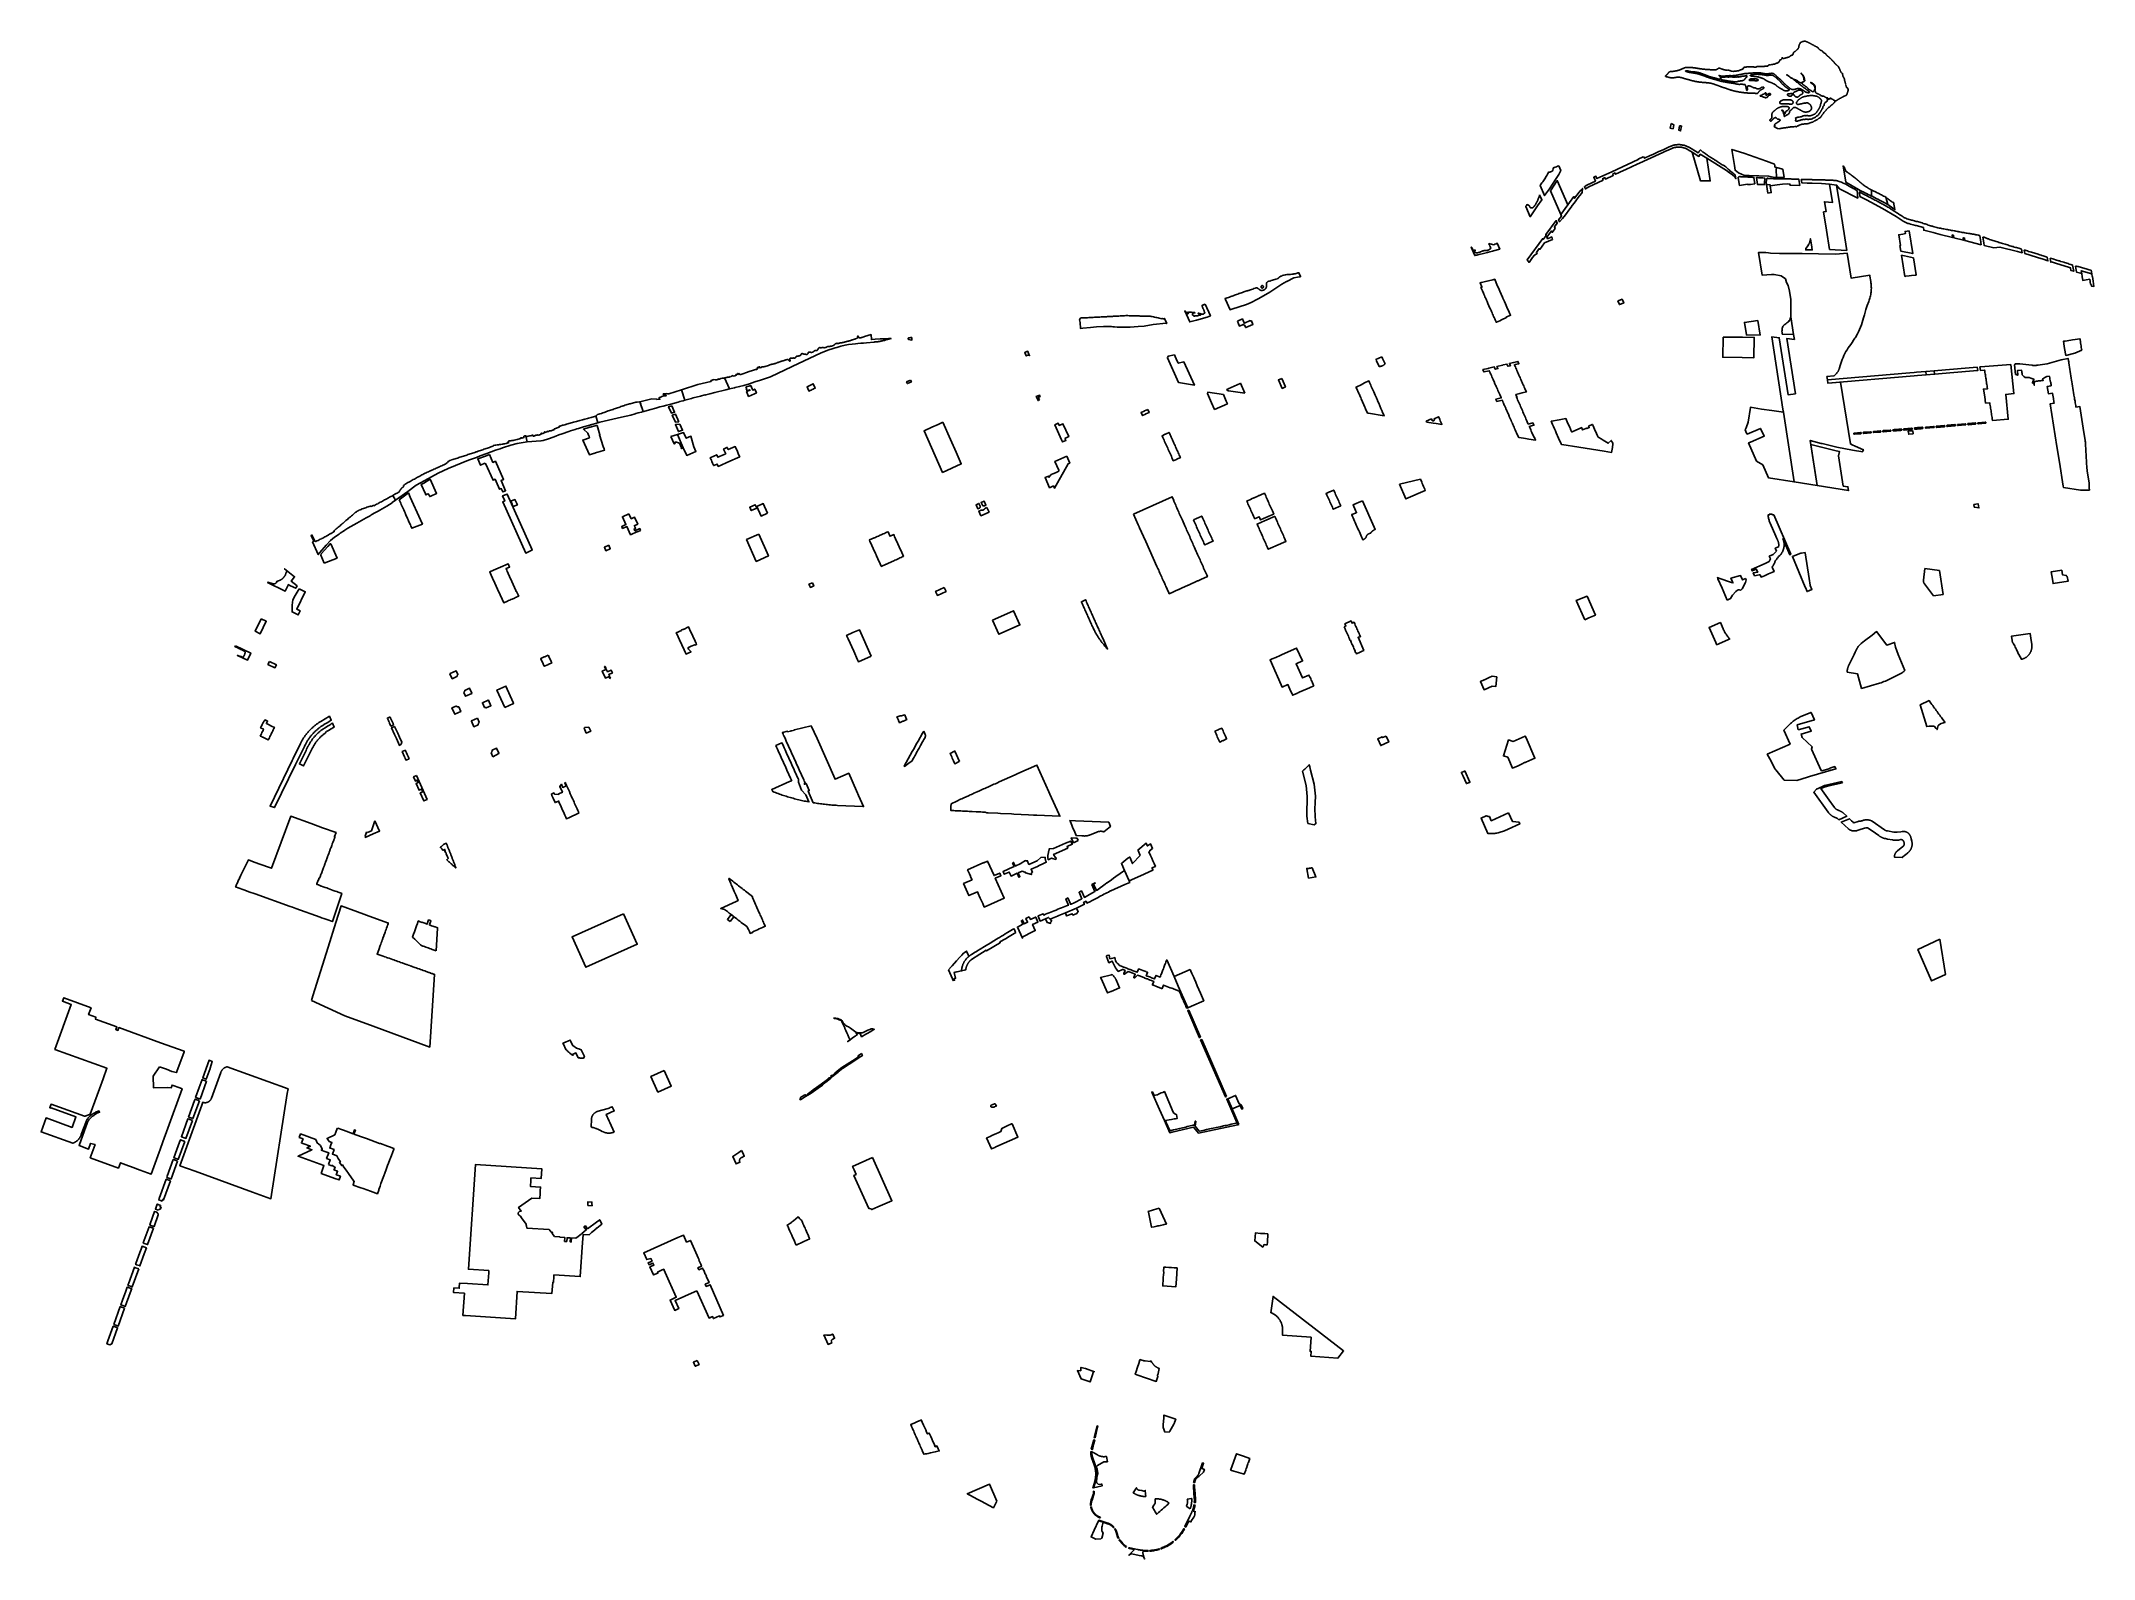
# Model space of a CAD drawing. Header units: inches. Extents: x 326978 to 343822, y 4677882 to 4690337.
import ezdxf

# ---------------------------------------------------------------- set-up
doc = ezdxf.new("R2010")
doc.units = ezdxf.units.IN
doc.header["$MEASUREMENT"] = 0
doc.layers.add('Parks', color=7, linetype='Continuous')

msp = doc.modelspace()

# ---------------------------------------------------------------- linework, layer by layer
at = {"layer": 'Parks'}
for points in [[(341444.0009, 4690336.6152), (341446.2482, 4690335.4172), (341448.6453, 4690335.7916), (341453.2148, 4690335.6419), (341455.3123, 4690334.8931), (341457.5596, 4690333.6203), (341460.8978, 4690331.8292), (341464.0856, 4690330.767), (341467.2657, 4690329.5263), (341470.4172, 4690328.1494), (341473.5196, 4690326.6788), (341476.552, 4690325.1567), (341479.4939, 4690323.6255), (341482.3244, 4690322.1276), (341485.033, 4690320.6947), (341487.6492, 4690319.3164), (341490.2126, 4690317.9717), (341492.7628, 4690316.6396), (341495.3394, 4690315.2991), (341497.982, 4690313.9292), (341500.7302, 4690312.5089), (341503.6236, 4690311.0172), (341506.6881, 4690309.4401), (341509.8948, 4690307.7917), (341513.2011, 4690306.0931), (341516.5644, 4690304.3654), (341519.9421, 4690302.6298), (341523.2916, 4690300.9072), (341526.5703, 4690299.2188), (341529.7356, 4690297.5857), (341532.7543, 4690296.0246), (341535.6306, 4690294.5343), (341538.3783, 4690293.1093), (341541.0108, 4690291.7441), (341543.542, 4690290.4331), (341545.9854, 4690289.1707), (341548.3548, 4690287.9514), (341550.6636, 4690286.7697), (341552.9257, 4690285.6188), (341554.8287, 4690282.8526), (341556.3589, 4690281.1621), (341557.8086, 4690280.1156), (341560.2248, 4690275.6075), (341562.3188, 4690273.5145), (341564.735, 4690271.6629), (341566.7485, 4690269.6504), (341570.0506, 4690266.5913), (341573.1111, 4690264.1763), (341576.3327, 4690261.8417), (341578.5072, 4690260.7952), (341583.1785, 4690257.9776), (341585.5947, 4690256.6091), (341586.9639, 4690257.4141), (341588.9774, 4690258.0581), (341590.9909, 4690257.0116), (341592.4405, 4690256.1261), (341593.6487, 4690254.9185), (341593.3265, 4690253.6305), (341592.36, 4690252.1815), (341594.3735, 4690251.457), (341596.4675, 4690249.2835), (341601.461, 4690244.1313), (341605.4074, 4690240.9113), (341609.2733, 4690238.4962), (341613.4613, 4690236.8862), (341616.1997, 4690234.7931), (341618.0578, 4690234.1107), (341618.8176, 4690233.1487), (341619.9826, 4690231.8829), (341620.9957, 4690230.8703), (341621.5023, 4690229.3008), (341622.2621, 4690227.8832), (341623.2751, 4690226.2124), (341623.731, 4690225.301), (341624.4908, 4690224.339), (341626.1117, 4690222.6176), (341627.2768, 4690221.6557), (341628.0366, 4690220.9975), (341628.8977, 4690220.238), (341630.1134, 4690219.4786), (341631.1265, 4690218.8204), (341631.9875, 4690218.2635), (341633.0513, 4690217.2509), (341633.963, 4690216.542), (341634.6722, 4690215.7826), (341635.2801, 4690214.77), (341636.037, 4690213.6924), (341637.027, 4690212.9944), (341638.0663, 4690212.2225), (341639.1653, 4690211.361), (341640.3178, 4690210.4169), (341641.513, 4690209.4028), (341642.7404, 4690208.3313), (341643.9895, 4690207.215), (341645.2495, 4690206.0665), (341646.5099, 4690204.8984), (341647.7602, 4690203.7233), (341648.9924, 4690202.5509), (341650.21, 4690201.3794), (341651.4193, 4690200.2039), (341652.6263, 4690199.0198), (341653.8615, 4690198.3218), (341655.344, 4690197.308), (341657.1385, 4690196.0602), (341658.465, 4690194.6564), (341659.2452, 4690193.4866), (341660.6496, 4690192.8627), (341662.2881, 4690191.7709), (341663.5365, 4690190.1332), (341664.6289, 4690188.4954), (341666.1893, 4690186.7797), (341668.0619, 4690184.3621), (341669.6224, 4690182.4904), (341671.1048, 4690180.9307), (341672.5092, 4690179.5269), (341673.2895, 4690178.5131), (341673.9917, 4690177.6552), (341675.0841, 4690176.9533), (341676.0203, 4690175.9395), (341676.8786, 4690175.1596), (341677.9709, 4690174.3797), (341679.0633, 4690173.4439), (341680.3897, 4690172.3521), (341681.716, 4690171.1823), (341682.5743, 4690170.4024), (341683.5886, 4690169.3885), (341684.6029, 4690167.8288), (341685.5392, 4690166.737), (341686.5535, 4690165.5671), (341687.6459, 4690164.7093), (341689.1283, 4690162.8376), (341690.2987, 4690161.3559), (341691.6443, 4690159.2836), (341693.5169, 4690156.3981), (341694.8433, 4690154.5264), (341696.7159, 4690152.2647), (341698.1203, 4690151.0169), (341699.7588, 4690149.6132), (341701.8654, 4690147.7415), (341703.582, 4690145.7918), (341706.2348, 4690143.3742), (341707.8733, 4690141.8145), (341709.6678, 4690140.0207), (341711.5404, 4690138.7729), (341714.1932, 4690136.3553), (341717.2361, 4690133.9377), (341719.1087, 4690131.7541), (341721.1374, 4690130.7402), (341722.6978, 4690130.2723), (341723.9462, 4690128.7906), (341724.5704, 4690126.4509), (341725.8188, 4690123.9554), (341727.3793, 4690120.7579), (341728.6582, 4690117.7358), (341729.8285, 4690115.6301), (341730.8428, 4690114.0704), (341732.3253, 4690112.3547), (341733.5737, 4690110.639), (341734.1979, 4690109.4691), (341734.744, 4690108.2993), (341735.4462, 4690106.9736), (341735.6803, 4690105.4918), (341736.1484, 4690104.166), (341737.0067, 4690102.5283), (341737.7089, 4690100.8905), (341738.021, 4690098.6289), (341738.5672, 4690097.1471), (341739.1914, 4690095.4314), (341739.9716, 4690093.8717), (341740.4398, 4690092.4679), (341741.6881, 4690090.5962), (341742.2343, 4690088.8025), (341743.4047, 4690086.9308), (341744.2527, 4690085.4027), (341746.0472, 4690082.5172), (341748.3879, 4690079.6316), (341749.1004, 4690078.2742), (341750.3488, 4690076.6365), (341751.3592, 4690075.1802), (341752.9014, 4690073.3818), (341754.9577, 4690071.8404), (341757.9136, 4690070.5558), (341760.0984, 4690068.5004), (341759.8414, 4690065.8028), (341759.4558, 4690062.8483), (341759.0703, 4690059.2515), (341759.8414, 4690055.7831), (341760.6125, 4690052.4432), (341762.4118, 4690049.2317), (341763.5684, 4690045.6349), (341765.4962, 4690042.0381), (341767.1669, 4690039.0836), (341769.4803, 4690036.129), (341771.6651, 4690032.5322), (341772.9503, 4690029.0638), (341773.8499, 4690026.1093), (341773.5929, 4690022.1271), (341774.1069, 4690018.6588), (341774.878, 4690013.6489), (341776.8058, 4690009.4098), (341777.7054, 4690005.813), (341779.1191, 4690001.4454), (341780.5328, 4689997.8486), (341781.3039, 4689994.3802), (341782.5891, 4689990.0126), (341783.7675, 4689986.589), (341785.0526, 4689983.8913), (341784.1328, 4689979.8193), (341785.117, 4689976.7494), (341786.0365, 4689973.8805), (341786.896, 4689971.2119), (341787.7034, 4689968.737), (341788.4661, 4689966.4494), (341789.1921, 4689964.3423), (341789.8888, 4689962.4094), (341790.5641, 4689960.6442), (341791.2256, 4689959.04), (341791.8786, 4689957.5932), (341792.5196, 4689956.312), (341793.1426, 4689955.2073), (341793.7416, 4689954.2901), (341794.3106, 4689953.5715), (341794.7165, 4689952.8136), (341795.2576, 4689952.0794), (341796.5333, 4689952.0022), (341797.5769, 4689951.8862), (341798.4274, 4689951.4999), (341799.9736, 4689951.4612), (341800.7467, 4689950.9203), (341801.3265, 4689950.6885), (341801.8537, 4689950.4239), (341802.1473, 4689949.1972), (341802.4951, 4689947.6892), (341802.8312, 4689946.1851), (341803.1506, 4689944.6902), (341803.4467, 4689943.2087), (341803.7132, 4689941.7452), (341803.9438, 4689940.3038), (341804.1319, 4689938.889), (341804.2712, 4689937.505), (341804.3554, 4689936.1564), (341804.3799, 4689934.8458), (341804.3486, 4689933.5702), (341804.267, 4689932.3251), (341804.141, 4689931.1057), (341803.9761, 4689929.9075), (341803.7782, 4689928.726), (341803.5528, 4689927.5564), (341803.3058, 4689926.3942), (341803.0403, 4689925.2323), (341802.7499, 4689924.0531), (341802.4257, 4689922.8366), (341802.0588, 4689921.5628), (341801.6404, 4689920.2115), (341801.1614, 4689918.7628), (341800.613, 4689917.1966), (341799.9863, 4689915.4929), (341799.2791, 4689913.6429), (341798.5158, 4689911.6835), (341797.7277, 4689909.6629), (341796.9458, 4689907.6292), (341796.2014, 4689905.6306), (341795.5256, 4689903.7153), (341794.9495, 4689901.9314), (341794.5042, 4689900.3272), (341794.2048, 4689898.9368), (341794.0007, 4689897.7385), (341793.8251, 4689896.6966), (341793.6115, 4689895.7753), (341793.2931, 4689894.9389), (341792.8031, 4689894.1516), (341792.0748, 4689893.3778), (341791.0415, 4689892.5816), (341789.6579, 4689891.7353), (341787.964, 4689890.8424), (341786.0212, 4689889.9143), (341783.891, 4689888.9625), (341781.6347, 4689887.9984), (341779.3139, 4689887.0333), (341776.9898, 4689886.0789), (341774.724, 4689885.1464), (341772.5658, 4689884.2445), (341770.5163, 4689883.3701), (341768.5647, 4689882.5173), (341766.7, 4689881.6804), (341764.9113, 4689880.8534), (341763.1878, 4689880.0303), (341761.5185, 4689879.2055), (341759.8924, 4689878.3729), (341758.2971, 4689877.5264), (341756.7132, 4689876.6586), (341755.1197, 4689875.7619), (341753.4956, 4689874.8284), (341751.8199, 4689873.8505), (341750.0716, 4689872.8205), (341748.2297, 4689871.7307), (341746.2732, 4689870.5734), (341744.1889, 4689869.3453), (341741.9948, 4689868.0606), (341739.7165, 4689866.7379), (341737.3799, 4689865.3958), (341735.0107, 4689864.0529), (341732.6346, 4689862.7278), (341730.2775, 4689861.4391), (341727.965, 4689860.2054), (341725.7198, 4689859.0416), (341723.5525, 4689857.9479), (341721.4705, 4689856.9207), (341719.4812, 4689855.9564), (341718.2666, 4689854.0241), (341716.8225, 4689852.9656), (341715.7635, 4689852.0996), (341714.4158, 4689851.5223), (341713.0679, 4689850.8487), (341712.1053, 4689850.2713), (341710.95, 4689849.8864), (341710.0836, 4689849.3091), (341709.2172, 4689848.5393), (341708.1582, 4689847.8657), (341706.329, 4689847.3846), (341704.9813, 4689847.2884), (341703.2484, 4689847.0959), (341701.2267, 4689847.8657), (341699.7827, 4689846.5185), (341696.5095, 4689846.9034), (341694.5841, 4689848.3468), (341691.5034, 4689849.5977), (341690.1556, 4689850.9449), (341688.4227, 4689852.1958), (341686.9787, 4689852.7732), (341685.5347, 4689853.3505), (341683.934, 4689854.6366), (341683.118, 4689853.7568), (341684.7645, 4689852.2921), (341686.4011, 4689851.0411), (341688.3264, 4689850.6562), (341690.7332, 4689848.9242), (341692.3698, 4689847.8657), (341694.2952, 4689846.3261), (341695.4505, 4689846.1336), (341697.4722, 4689845.2676), (341697.8573, 4689844.2091), (341698.2423, 4689842.3808), (341697.761, 4689840.9375), (341696.7501, 4689840.0233), (341696.1244, 4689839.013), (341695.0654, 4689837.762), (341694.5841, 4689836.5111), (341693.8139, 4689834.9715), (341692.7549, 4689833.1432), (341691.5997, 4689831.8923), (341690.6369, 4689830.2564), (341688.6988, 4689828.3634), (341687.2547, 4689826.7276), (341685.4256, 4689824.8993), (341683.2114, 4689823.7446), (341681.286, 4689821.6276), (341679.4568, 4689819.9918), (341677.6277, 4689817.9711), (341675.1247, 4689816.0466), (341673.5843, 4689814.1221), (341670.8599, 4689813.2979), (341668.5664, 4689811.2888), (341666.2103, 4689809.231), (341663.7874, 4689807.1154), (341661.2935, 4689804.933), (341658.7244, 4689802.6746), (341656.0759, 4689800.3313), (341653.3479, 4689797.8983), (341650.5566, 4689795.3882), (341647.7225, 4689792.8177), (341644.8658, 4689790.2038), (341642.0069, 4689787.5633), (341639.1661, 4689784.9131), (341636.3638, 4689782.27), (341633.6204, 4689779.6508), (341630.9507, 4689777.0662), (341628.3476, 4689774.5021), (341625.7983, 4689771.9382), (341623.2903, 4689769.3542), (341620.8109, 4689766.7299), (341618.3474, 4689764.0448), (341615.8873, 4689761.2787), (341613.4178, 4689758.4113), (341610.931, 4689755.4306), (341608.4377, 4689752.3578), (341605.9535, 4689749.2222), (341603.494, 4689746.0534), (341601.0747, 4689742.8808), (341598.7112, 4689739.7339), (341596.4189, 4689736.6421), (341594.2135, 4689733.6348), (341592.1087, 4689730.7384), (341590.1112, 4689727.967), (341588.2257, 4689725.3314), (341586.4572, 4689722.8428), (341584.8105, 4689720.5119), (341583.2905, 4689718.3498), (341581.902, 4689716.3673), (341580.6498, 4689714.5756), (341579.528, 4689712.9761), (341578.4876, 4689711.5336), (341577.4689, 4689710.2032), (341576.4119, 4689708.9404), (341575.2569, 4689707.7003), (341573.1148, 4689707.1134), (341571.0043, 4689706.0587), (341568.7021, 4689704.908), (341566.3038, 4689703.0862), (341564.3852, 4689701.9356), (341562.7544, 4689699.922), (341559.0131, 4689697.6208), (341556.7108, 4689695.5113), (341553.737, 4689693.5936), (341550.9094, 4689690.7586), (341547.0219, 4689689.4706), (341543.2807, 4689687.457), (341539.7313, 4689686.1147), (341535.7023, 4689684.1011), (341532.1529, 4689682.3752), (341529.5627, 4689681.3204), (341527.1645, 4689679.4027), (341523.2314, 4689677.1974), (341520.6413, 4689676.1426), (341517.5716, 4689674.3208), (341514.5181, 4689672.0614), (341511.1443, 4689671.6361), (341508.0745, 4689670.4854), (341505.1007, 4689669.0472), (341501.3732, 4689667.9328), (341498.6872, 4689667.5493), (341495.6175, 4689666.0151), (341493.507, 4689665.0563), (341490.5332, 4689664.2892), (341488.2309, 4689663.4262), (341486.3123, 4689661.988), (341484.01, 4689661.125), (341481.324, 4689659.9744), (341478.1583, 4689659.5908), (341476.0478, 4689659.5908), (341473.7455, 4689659.5908), (341471.3472, 4689658.5361), (341468.4694, 4689657.6731), (341465.6874, 4689657.3855), (341462.6177, 4689658.1526), (341459.6439, 4689658.4402), (341456.4782, 4689657.9608), (341453.4084, 4689657.769), (341450.8183, 4689657.2896), (341447.8445, 4689656.7143), (341444.7748, 4689656.3308), (341441.6091, 4689656.0431), (341438.5393, 4689655.5637), (341436.0452, 4689655.6596), (341433.1673, 4689655.1801), (341429.5219, 4689654.8925), (341427.1237, 4689654.6049), (341423.9581, 4689653.7419), (341420.2168, 4689652.783), (341417.6267, 4689651.9201), (341414.557, 4689650.4818), (341411.6791, 4689649.2353), (341408.3215, 4689648.0847), (341404.964, 4689646.7423), (341401.5105, 4689645.3999), (341397.9611, 4689643.9616), (341397.5774, 4689640.0304), (341395.467, 4689638.4962), (341392.9728, 4689639.7427), (341390.4786, 4689640.9892), (341387.9294, 4689639.0234), (341386.0658, 4689637.5374), (341383.6676, 4689636.4826), (341381.862, 4689634.9244), (341379.8475, 4689633.9656), (341377.0655, 4689634.1573), (341374.3795, 4689634.3491), (341371.6934, 4689634.9244), (341369.1033, 4689634.6368), (341365.7458, 4689634.1573), (341362.8679, 4689634.445), (341359.6063, 4689633.3902), (341356.0569, 4689633.2944), (341352.8913, 4689633.6779), (341350.0134, 4689633.8697), (341346.0803, 4689633.582), (341342.5308, 4689634.1573), (341339.3652, 4689633.2944), (341335.1443, 4689632.2396), (341331.0193, 4689631.7602), (341326.8943, 4689630.8972), (341322.9612, 4689630.6096), (341318.8362, 4689629.1713), (341315.3828, 4689629.1713), (341312.409, 4689628.8837), (341309.3392, 4689627.4454), (341305.7898, 4689628.0207), (341302.6242, 4689627.829), (341299.4585, 4689626.5824), (341296.1969, 4689626.1989), (341293.1271, 4689625.2401), (341289.3859, 4689625.0483), (341286.7958, 4689625.2401), (341283.6301, 4689624.5689), (341280.2726, 4689624.6648), (341277.9702, 4689623.7059), (341274.8046, 4689623.2265), (341271.6389, 4689622.6512), (341269.0488, 4689622.5553), (341266.075, 4689621.98), (341263.4585, 4689622.1707), (341260.761, 4689621.4906), (341258.0883, 4689620.827), (341255.4388, 4689620.1939), (341252.8107, 4689619.6069), (341250.2026, 4689619.0816), (341247.6126, 4689618.6337), (341245.0392, 4689618.2788), (341243.0765, 4689618.0907), (341242.4383, 4689617.058), (341226.4266, 4689618.0043), (341199.4048, 4689631.9811), (341199.1148, 4689631.6671), (341197.7859, 4689632.44), (341203.4883, 4689643.5013), (341203.295, 4689644.1051), (341201.6437, 4689643.9813), (341200.7028, 4689645.9036), (341200.999, 4689647.739), (341201.4728, 4689650.3442), (341202.4206, 4689652.3573), (341203.783, 4689654.0743), (341205.2047, 4689655.8506), (341206.5671, 4689658.1005), (341208.8181, 4689659.9359), (341211.0691, 4689660.7648), (341210.4767, 4689659.107), (341210.7068, 4689658.2221), (341213.9518, 4689660.785), (341219.7038, 4689665.3159), (341236.189, 4689676.8782), (341238.1399, 4689676.9287), (341240.2317, 4689678.9331), (341241.6659, 4689680.1473), (341242.9537, 4689681.3786), (341244.0745, 4689682.6165), (341245.0066, 4689683.8475), (341245.7282, 4689685.058), (341246.2177, 4689686.2344), (341246.4534, 4689687.363), (341246.4136, 4689688.4304), (341246.0766, 4689689.4227), (341245.4318, 4689690.3299), (341244.5123, 4689691.1548), (341243.3626, 4689691.9037), (341242.0269, 4689692.5828), (341240.5494, 4689693.1984), (341238.1885, 4689693.7637), (341235.8783, 4689694.7702), (341233.6615, 4689695.5477), (341231.6134, 4689696.3688), (341229.6586, 4689695.7175), (341228.0378, 4689694.9239), (341226.5192, 4689693.5998), (341214.2644, 4689707.655), (341212.5649, 4689707.8695), (341210.9896, 4689708.4836), (341209.4078, 4689708.7677), (341207.8263, 4689708.7464), (341206.2534, 4689708.4626), (341204.6973, 4689707.9591), (341203.1663, 4689707.2789), (341201.6687, 4689706.4649), (341200.2127, 4689705.5601), (341198.8067, 4689704.6074), (341197.4573, 4689703.6437), (341196.1654, 4689702.6821), (341194.9302, 4689701.7296), (341193.7511, 4689700.7933), (341192.6272, 4689699.8803), (341191.5579, 4689698.9977), (341190.5425, 4689698.1526), (341189.5802, 4689697.352), (341188.6675, 4689696.5972), (341187.79, 4689695.8669), (341186.9305, 4689695.1338), (341186.0717, 4689694.3707), (341185.1964, 4689693.5504), (341184.2874, 4689692.6457), (341183.3274, 4689691.6295), (341182.2994, 4689690.4745), (341181.1915, 4689689.1684), (341180.0151, 4689687.758), (341178.7867, 4689686.3052), (341177.523, 4689684.8716), (341176.2409, 4689683.519), (341174.9569, 4689682.3091), (341173.6879, 4689681.3036), (341172.4505, 4689680.5643), (341171.2592, 4689680.1363), (341170.1191, 4689679.9976), (341169.033, 4689680.1097), (341168.004, 4689680.4341), (341167.0348, 4689680.9321), (341166.1284, 4689681.5654), (341165.2875, 4689682.2952), (341164.5151, 4689683.0831), (341163.8182, 4689683.8971), (341163.2202, 4689684.732), (341162.7486, 4689685.5889), (341162.431, 4689686.4692), (341162.295, 4689687.3742), (341162.3681, 4689688.3052), (341162.6778, 4689689.2635), (341163.2517, 4689690.2503), (341164.1031, 4689691.2666), (341165.188, 4689692.3111), (341166.4482, 4689693.3822), (341167.8254, 4689694.4782), (341169.2615, 4689695.5975), (341170.6982, 4689696.7384), (341172.0772, 4689697.8993), (341173.3405, 4689699.0784), (341174.4408, 4689700.2786), (341175.3757, 4689701.5199), (341176.154, 4689702.8268), (341176.7843, 4689704.2238), (341177.2754, 4689705.7353), (341177.636, 4689707.3857), (341177.8748, 4689709.1997), (341178.0004, 4689711.2016), (341178.0253, 4689713.405), (341177.9759, 4689715.7804), (341177.8825, 4689718.2873), (341177.7754, 4689720.8853), (341177.6846, 4689723.5339), (341177.6404, 4689726.1926), (341177.6731, 4689728.821), (341177.8127, 4689731.3786), (341178.0842, 4689733.8333), (341178.4909, 4689736.1853), (341179.0309, 4689738.4433), (341179.7023, 4689740.616), (341180.5031, 4689742.7118), (341181.4313, 4689744.7394), (341182.485, 4689746.7075), (341183.6623, 4689748.6245), (341184.9574, 4689750.4961), (341186.3495, 4689752.3153), (341187.814, 4689754.0724), (341189.3263, 4689755.7573), (341190.8618, 4689757.3603), (341192.3959, 4689758.8713), (341193.904, 4689760.2806), (341195.3615, 4689761.5781), (341196.7517, 4689762.7612), (341198.0893, 4689763.8554), (341199.397, 4689764.8937), (341200.6975, 4689765.9088), (341202.0134, 4689766.9334), (341203.3673, 4689768.0005), (341204.7819, 4689769.1428), (341206.2799, 4689770.393), (341207.8802, 4689771.7743), (341209.5868, 4689773.2702), (341211.4001, 4689774.8548), (341213.3204, 4689776.5018), (341215.3482, 4689778.1853), (341217.4837, 4689779.879), (341219.7273, 4689781.557), (341222.0794, 4689783.193), (341224.5368, 4689784.765), (341227.0825, 4689786.2664), (341229.6961, 4689787.6945), (341232.3572, 4689789.0469), (341235.0453, 4689790.3209), (341237.74, 4689791.5138), (341240.4207, 4689792.6232), (341243.0671, 4689793.6464), (341245.667, 4689794.5818), (341248.2414, 4689795.4324), (341250.8198, 4689796.2021), (341253.4314, 4689796.8949), (341256.1056, 4689797.5147), (341258.8717, 4689798.0654), (341261.7591, 4689798.551), (341264.7972, 4689798.9754), (341268.003, 4689799.3421), (341271.3442, 4689799.6518), (341274.7761, 4689799.9048), (341278.2543, 4689800.1013), (341281.7341, 4689800.2416), (341285.1708, 4689800.326), (341288.52, 4689800.3547), (341291.737, 4689800.328), (341294.7856, 4689800.2447), (341297.6635, 4689800.0989), (341300.3766, 4689799.8831), (341302.9312, 4689799.5899), (341305.3333, 4689799.212), (341307.5888, 4689798.7419), (341309.7039, 4689798.1722), (341311.6846, 4689797.4956), (341313.5323, 4689796.7076), (341315.2292, 4689795.8156), (341316.753, 4689794.83), (341318.0812, 4689793.7609), (341319.1913, 4689792.6189), (341320.0609, 4689791.4141), (341320.6676, 4689790.157), (341320.9889, 4689788.8577), (341321.0138, 4689787.5272), (341320.776, 4689786.1774), (341320.3208, 4689784.8211), (341319.6934, 4689783.4708), (341319.0756, 4689782.3803), (341317.9879, 4689779.4658), (341316.1062, 4689776.0567), (341311.8722, 4689773.2354), (341309.1672, 4689770.5316), (341306.3445, 4689767.3576), (341303.169, 4689764.5363), (341299.9935, 4689764.0661), (341297.0532, 4689760.3043), (341294.8187, 4689756.4249), (341291.5256, 4689752.7807), (341289.1734, 4689748.5487), (341288.3501, 4689743.3763), (341285.8802, 4689739.2619), (341281.8815, 4689737.1459), (341280.1174, 4689740.2023), (341277.5299, 4689745.2572), (341278.2356, 4689749.2541), (341278.0004, 4689752.6632), (341274.9425, 4689755.4845), (341274.0016, 4689759.3638), (341272.355, 4689762.7729), (341268.9444, 4689764.3012), (341266.4745, 4689768.4156), (341262.8286, 4689768.8858), (341258.7122, 4689768.0629), (341261.8877, 4689766.2996), (341265.416, 4689763.5958), (341267.6507, 4689761.1272), (341270.3557, 4689757.483), (341271.767, 4689753.9563), (341272.4727, 4689750.8999), (341273.1783, 4689746.7854), (341274.0016, 4689742.7885), (341276.8242, 4689738.0863), (341279.2941, 4689735.6176), (341280.9406, 4689732.9139), (341280.3526, 4689729.975), (341280.823, 4689726.801), (341281.1759, 4689722.2163), (341281.8815, 4689718.6897), (341283.1752, 4689716.6912), (341284.7042, 4689717.5141), (341288.3501, 4689719.7476), (341291.0551, 4689722.0988), (341293.0545, 4689725.6254), (341297.8765, 4689728.3292), (341301.1696, 4689729.6223), (341304.4627, 4689731.5032), (341308.5791, 4689734.0894), (341312.3426, 4689736.4405), (341316.5766, 4689738.5565), (341319.9873, 4689740.9076), (341321.9867, 4689743.8465), (341322.9276, 4689746.5503), (341322.9276, 4689749.9594), (341323.398, 4689753.3685), (341324.5741, 4689757.6005), (341326.6911, 4689761.5974), (341329.9842, 4689765.8294), (341332.5717, 4689767.9454), (341336.7834, 4689770.9825), (341336.8492, 4689771.0391), (341338.0034, 4689772.1512), (341339.1476, 4689773.3514), (341340.3045, 4689774.6354), (341341.4965, 4689775.999), (341342.7462, 4689777.4378), (341344.0762, 4689778.9477), (341345.5025, 4689780.519), (341347.0156, 4689782.1209), (341348.5994, 4689783.7168), (341350.2379, 4689785.2705), (341351.915, 4689786.7457), (341353.6147, 4689788.106), (341355.3209, 4689789.3151), (341357.0176, 4689790.3367), (341358.6938, 4689791.1423), (341360.3581, 4689791.7354), (341362.0242, 4689792.1272), (341363.7059, 4689792.3291), (341365.4168, 4689792.3524), (341367.1705, 4689792.2084), (341368.9808, 4689791.9085), (341370.8614, 4689791.4639), (341372.8208, 4689790.8868), (341374.8472, 4689790.1923), (341376.9238, 4689789.3964), (341379.0337, 4689788.5151), (341381.1599, 4689787.5644), (341383.2856, 4689786.5602), (341385.3939, 4689785.5184), (341387.4679, 4689784.455), (341389.496, 4689783.3831), (341391.4876, 4689782.3037), (341393.4577, 4689781.2149), (341395.421, 4689780.1148), (341397.3922, 4689779.0015), (341399.3863, 4689777.873), (341401.418, 4689776.7276), (341403.502, 4689775.5633), (341405.6471, 4689774.3799), (341407.8367, 4689773.1837), (341410.0483, 4689771.983), (341412.2594, 4689770.7857), (341414.4472, 4689769.6001), (341416.5892, 4689768.4341), (341418.6629, 4689767.296), (341420.6455, 4689766.1937), (341422.5227, 4689765.1333), (341424.3126, 4689764.1124), (341426.0415, 4689763.1262), (341427.7356, 4689762.1702), (341429.4214, 4689761.2399), (341431.1251, 4689760.3305), (341432.873, 4689759.4375), (341434.6914, 4689758.5564), (341436.6042, 4689757.687), (341438.6259, 4689756.848), (341440.7686, 4689756.0623), (341443.0444, 4689755.3532), (341445.4655, 4689754.7436), (341448.0438, 4689754.2568), (341450.7915, 4689753.9157), (341453.7207, 4689753.7436), (341456.8314, 4689753.7562), (341460.0748, 4689753.9406), (341463.3903, 4689754.2764), (341466.717, 4689754.7436), (341469.994, 4689755.3217), (341473.1607, 4689755.9906), (341476.1562, 4689756.7299), (341478.9196, 4689757.5196), (341481.4064, 4689758.3442), (341483.6364, 4689759.2084), (341485.6456, 4689760.1218), (341487.47, 4689761.094), (341489.1456, 4689762.1346), (341490.7084, 4689763.2532), (341492.1944, 4689764.4594), (341493.6396, 4689765.7628), (341495.0707, 4689767.1676), (341496.4767, 4689768.6564), (341497.8375, 4689770.2064), (341499.133, 4689771.7948), (341500.3428, 4689773.3988), (341501.4468, 4689774.9956), (341502.4249, 4689776.5624), (341503.2567, 4689778.0764), (341503.9273, 4689779.5213), (341504.4424, 4689780.9074), (341504.8127, 4689782.2511), (341505.0492, 4689783.5692), (341505.1627, 4689784.8782), (341505.1641, 4689786.195), (341505.0642, 4689787.536), (341504.8738, 4689788.918), (341504.6035, 4689790.3525), (341504.2624, 4689791.831), (341503.8596, 4689793.3397), (341503.4039, 4689794.8652), (341502.9042, 4689796.3936), (341502.3694, 4689797.9114), (341501.8084, 4689799.4048), (341501.23, 4689800.8604), (341500.641, 4689802.2672), (341500.0385, 4689803.6262), (341499.4175, 4689804.9413), (341498.773, 4689806.2161), (341498.0998, 4689807.4545), (341497.393, 4689808.6604), (341496.6475, 4689809.8374), (341495.8583, 4689810.9894), (341495.0221, 4689812.1189), (341494.1428, 4689813.2231), (341493.2262, 4689814.2978), (341492.278, 4689815.3388), (341491.3041, 4689816.342), (341490.3101, 4689817.3032), (341489.3018, 4689818.2184), (341488.285, 4689819.0833), (341487.2598, 4689819.8955), (341486.2043, 4689820.6592), (341485.091, 4689821.3805), (341483.8924, 4689822.0652), (341482.5811, 4689822.7193), (341481.1294, 4689823.3487), (341480.4018, 4689824.1486), (341479.0351, 4689825.3439), (341477.0705, 4689826.1123), (341475.4475, 4689827.3076), (341472.3724, 4689828.759), (341469.8099, 4689829.5275), (341466.4786, 4689829.7836), (341463.4034, 4689829.6128), (341461.0117, 4689829.6128), (341458.5346, 4689829.6982), (341456.0574, 4689826.6246), (341454.0928, 4689826.3685), (341452.0428, 4689825.6), (341450.8469, 4689827.9053), (341448.1135, 4689828.6737), (341444.9835, 4689827.0122), (341442.8681, 4689826.642), (341440.7628, 4689826.2428), (341438.6591, 4689825.8255), (341436.5593, 4689825.3956), (341434.4686, 4689824.9575), (341432.3922, 4689824.5153), (341430.3351, 4689824.0733), (341428.3026, 4689823.6358), (341426.2998, 4689823.2069), (341424.3319, 4689822.791), (341422.4026, 4689822.3909), (341420.5101, 4689822.0032), (341418.6513, 4689821.6235), (341416.8231, 4689821.247), (341415.0223, 4689820.8692), (341413.2457, 4689820.4852), (341411.4902, 4689820.0906), (341409.7527, 4689819.6806), (341408.0307, 4689819.255), (341406.325, 4689818.831), (341404.637, 4689818.4302), (341402.9682, 4689818.0742), (341401.3199, 4689817.7846), (341399.6937, 4689817.583), (341398.1816, 4689816.6142), (341396.3313, 4689816.6827), (341394.8237, 4689816.8882), (341393.0419, 4689816.5457), (341391.3286, 4689816.6142), (341389.821, 4689817.0937), (341388.5189, 4689817.0252), (341387.1483, 4689817.6417), (341385.0239, 4689818.8061), (341382.7624, 4689820.724), (341381.5289, 4689822.9845), (341380.0213, 4689825.7243), (341380.1583, 4689828.2587), (341380.9807, 4689830.3137), (341381.7345, 4689832.0261), (341382.2142, 4689833.8755), (341383.3107, 4689835.9304), (341384.2701, 4689837.8484), (341385.5722, 4689839.9718), (341387.0798, 4689841.6157), (341388.4504, 4689843.2596), (341389.0672, 4689845.1776), (341390.2322, 4689846.89), (341391.7398, 4689847.7804), (341392.4936, 4689849.2874), (341393.3845, 4689850.3833), (341394.8922, 4689851.6848), (341395.9201, 4689853.0548), (341397.6333, 4689854.4247), (341399.2781, 4689855.3837), (341401.2654, 4689857.5071), (341402.2248, 4689858.74), (341404.2121, 4689859.6305), (341405.7883, 4689860.9319), (341408.0117, 4689862.9135), (341410.4787, 4689864.2149), (341413.1514, 4689865.6533), (341416.2352, 4689867.3658), (341419.1135, 4689869.4207), (341421.512, 4689871.1331), (341423.6364, 4689872.5716), (341425.4182, 4689874.147), (341427.8167, 4689874.969), (341430.4894, 4689876.0649), (341433.299, 4689877.4349), (341435.9032, 4689879.1473), (341439.3982, 4689879.0788), (341441.6596, 4689879.3528), (341444.6064, 4689881.0652), (341449.1979, 4689882.0927), (341453.5837, 4689883.0517), (341458.1752, 4689884.2846), (341462.287, 4689885.0381), (341465.9876, 4689885.6546), (341469.277, 4689886.682), (341472.0181, 4689887.1615), (341473.6629, 4689888.189), (341475.5817, 4689887.7095), (341477.5005, 4689887.778), (341479.762, 4689887.9835), (341481.8864, 4689887.5725), (341483.394, 4689887.9835), (341485.1758, 4689888.1204), (341486.8205, 4689889.3534), (341488.5337, 4689888.189), (341491.5919, 4689889.5016), (341494.0589, 4689888.8851), (341496.6631, 4689889.9126), (341498.3334, 4689889.7644), (341500.869, 4689889.3534), (341505.1864, 4689889.4904), (341509.2725, 4689889.9126), (341512.0137, 4689889.5701), (341515.4401, 4689889.3646), (341517.9757, 4689888.7481), (341521.0595, 4689888.3371), (341524.1433, 4689887.7207), (341526.816, 4689887.3782), (341529.7628, 4689886.7617), (341532.504, 4689886.0767), (341535.1766, 4689885.8027), (341538.2604, 4689885.5972), (341541.7554, 4689885.3918), (341543.9483, 4689884.2958), (341547.5804, 4689883.3368), (341549.9104, 4689882.3093), (341552.2404, 4689881.5559), (341554.5019, 4689880.3229), (341557.2431, 4689878.816), (341559.2304, 4689877.7201), (341560.9436, 4689876.4871), (341562.7254, 4689875.3226), (341564.7813, 4689873.7472), (341566.7001, 4689872.1718), (341568.3448, 4689871.0758), (341569.4326, 4689869.6126), (341570.8766, 4689868.2655), (341572.3207, 4689867.0145), (341574.7274, 4689865.4749), (341575.9789, 4689864.7051), (341577.7118, 4689862.6844), (341578.7708, 4689859.9901), (341580.5999, 4689858.1618), (341582.7178, 4689856.0448), (341583.9694, 4689853.3505), (341585.1246, 4689850.2713), (341585.2209, 4689847.6732), (341585.0283, 4689845.1714), (341584.9321, 4689842.4771), (341584.8358, 4689840.2639), (341584.6433, 4689838.1469), (341584.3545, 4689835.1639), (341584.1619, 4689833.047), (341583.3917, 4689830.1602), (341583.3917, 4689828.1395), (341581.1332, 4689826.105), (341580.5218, 4689823.3344), (341579.8487, 4689820.51), (341579.1232, 4689817.6525), (341578.3546, 4689814.783), (341577.5519, 4689811.9221), (341576.7244, 4689809.0908), (341575.8786, 4689806.3062), (341575.01, 4689803.5711), (341574.1114, 4689800.8845), (341573.1756, 4689798.2454), (341572.1954, 4689795.653), (341571.1636, 4689793.1062), (341570.073, 4689790.6041), (341568.9164, 4689788.1457), (341567.6901, 4689785.7304), (341566.4038, 4689783.3588), (341565.0711, 4689781.0315), (341563.7052, 4689778.7494), (341562.3196, 4689776.5134), (341560.9274, 4689774.3241), (341559.5422, 4689772.1824), (341558.1772, 4689770.0892), (341556.8441, 4689768.0469), (341555.5473, 4689766.0655), (341554.2896, 4689764.1566), (341553.0738, 4689762.3318), (341551.9025, 4689760.6029), (341550.7786, 4689758.9814), (341549.7048, 4689757.479), (341548.6839, 4689756.1073), (341547.7199, 4689754.8725), (341546.8222, 4689753.7581), (341546.5728, 4689753.4495), (341545.3689, 4689751.3029), (341543.3472, 4689749.0897), (341541.8069, 4689746.4916), (341540.5554, 4689744.2784), (341537.6673, 4689741.969), (341534.6829, 4689739.9483), (341530.7358, 4689737.9275), (341526.3074, 4689737.8313), (341524.3819, 4689735.137), (341521.3975, 4689733.5974), (341517.643, 4689731.5767), (341514.7549, 4689730.6144), (341511.0967, 4689728.9786), (341506.6682, 4689727.439), (341502.9137, 4689727.1503), (341499.3516, 4689725.9956), (341495.6934, 4689724.1673), (341492.9015, 4689724.1673), (341489.532, 4689723.3013), (341486.6439, 4689722.0504), (341480.964, 4689721.7617), (341475.6691, 4689723.1088), (341472.3959, 4689725.2258), (341468.7377, 4689725.2258), (341464.1166, 4689725.4182), (341459.6882, 4689723.9749), (341455.3561, 4689723.6862), (341454.2008, 4689725.1296), (341450.6388, 4689725.4182), (341446.8842, 4689724.9371), (341443.226, 4689722.339), (341439.0863, 4689723.0126), (341434.3691, 4689722.2428), (341429.5556, 4689720.2221), (341425.8375, 4689718.1291), (341419.5799, 4689716.1084), (341413.0335, 4689715.7235), (341403.2139, 4689712.3556), (341397.9191, 4689713.0292), (341392.5279, 4689711.1047), (341386.7517, 4689709.1802), (341382.8046, 4689708.8915), (341378.7612, 4689707.6405), (341374.1403, 4689705.8123), (341372.7925, 4689704.5613), (341373.9477, 4689702.8293), (341375.6806, 4689701.001), (341375.2955, 4689698.6916), (341375.9694, 4689695.9973), (341376.6433, 4689693.1105), (341375.5843, 4689690.8973), (341373.2738, 4689687.4332), (341372.1186, 4689684.8351), (341374.044, 4689681.8522), (341376.8358, 4689679.2541), (341380.4941, 4689678.9654), (341386.4629, 4689679.3503), (341390.9876, 4689680.6012), (341395.7048, 4689682.8144), (341401.7699, 4689683.9691), (341407.161, 4689685.7974), (341414.3813, 4689687.4332), (341417.0769, 4689690.0313), (341421.1202, 4689691.186), (341423.8158, 4689690.8011), (341427.6666, 4689691.186), (341432.769, 4689692.4369), (341437.9676, 4689694.7464), (341445.0916, 4689694.0728), (341449.6163, 4689693.9766), (341455.0074, 4689694.7464), (341458.6657, 4689695.4199), (341463.8643, 4689696.0935), (341467.8114, 4689695.2275), (341473.5812, 4689693.925), (341478.5873, 4689693.925), (341485.7113, 4689694.7911), (341494.0868, 4689695.3684), (341502.0773, 4689696.8118), (341509.0087, 4689698.1589), (341513.2446, 4689700.0835), (341518.1544, 4689702.874), (341525.7598, 4689705.857), (341531.4397, 4689709.0324), (341536.0607, 4689712.1116), (341541.2593, 4689716.6342), (341545.5915, 4689719.2323), (341550.5013, 4689723.37), (341554.8335, 4689726.5454), (341557.8179, 4689729.5284), (341561.091, 4689732.5114), (341563.9818, 4689735.9753), (341564.478, 4689736.4126), (341565.3989, 4689737.3719), (341566.3202, 4689738.4641), (341567.2518, 4689739.6825), (341568.2039, 4689741.0204), (341569.1864, 4689742.4713), (341570.2092, 4689744.0284), (341571.2796, 4689745.6839), (341572.3932, 4689747.4256), (341573.5428, 4689749.2398), (341574.7212, 4689751.1132), (341575.9212, 4689753.0321), (341577.1356, 4689754.9832), (341578.3572, 4689756.9528), (341579.5788, 4689758.9276), (341580.7945, 4689760.8972), (341582.0031, 4689762.8642), (341583.2049, 4689764.8347), (341584.4002, 4689766.8145), (341585.589, 4689768.8095), (341588.4813, 4689771.1093), (341587.9483, 4689772.8687), (341588.5775, 4689777.9413), (341590.1179, 4689779.7696), (341591.8507, 4689781.0205), (341593.7761, 4689780.347), (341595.6053, 4689784.0998), (341596.9531, 4689787.8526), (341596.0142, 4689790.1239), (341596.0866, 4689792.5676), (341596.7605, 4689794.6845), (341597.2419, 4689796.6091), (341597.9158, 4689797.9562), (341598.6859, 4689799.592), (341599.6487, 4689801.5166), (341600.5151, 4689802.6712), (341601.4778, 4689804.0184), (341602.6331, 4689805.2693), (341604.2696, 4689805.3656), (341606.3657, 4689807.4027), (341607.1384, 4689809.1249), (341607.9034, 4689810.8551), (341608.6743, 4689812.5873), (341607.5428, 4689815.4692), (341607.1578, 4689817.49), (341607.9279, 4689819.1258), (341608.6981, 4689820.3767), (341609.372, 4689822.6861), (341610.0459, 4689824.2257), (341611.4899, 4689825.5729), (341612.6452, 4689827.4974), (341614.6668, 4689829.5181), (341616.9773, 4689830.6728), (341618.5176, 4689833.8483), (341620.443, 4689834.6181), (341623.126, 4689834.8112), (341624.5394, 4689836.7352), (341625.9562, 4689838.678), (341626.7134, 4689841.5148), (341628.7351, 4689843.3431), (341632.2008, 4689841.5148), (341632.2008, 4689845.3638), (341632.0083, 4689849.2129), (341632.6822, 4689851.0411), (341633.7412, 4689852.8694), (341635.9566, 4689851.8325), (341637.0076, 4689852.9804), (341638.0617, 4689854.0412), (341639.1386, 4689855.0292), (341640.2585, 4689855.9585), (341641.4412, 4689856.8433), (341642.7005, 4689857.6951), (341644.0249, 4689858.5152), (341645.3968, 4689859.3023), (341646.7986, 4689860.055), (341648.2125, 4689860.7722), (341649.621, 4689861.4525), (341650.1182, 4689861.6829), (341652.3213, 4689862.3957), (341654.343, 4689862.7806), (341656.5572, 4689863.4542), (341658.3864, 4689864.1278), (341659.8304, 4689865.2825), (341660.4081, 4689866.4372), (341661.3707, 4689866.4372), (341662.9111, 4689866.0523), (341663.97, 4689865.09), (341665.2216, 4689864.224), (341666.8582, 4689863.2617), (341669.1687, 4689861.8184), (341670.3239, 4689861.4335), (341671.5754, 4689860.375), (341673.5008, 4689859.8939), (341674.9449, 4689859.4127), (341675.9076, 4689859.4127), (341676.7489, 4689859.0632), (341677.6022, 4689859.942), (341676.1001, 4689860.9523), (341674.5598, 4689860.9523), (341672.0568, 4689862.2995), (341669.4575, 4689863.9353), (341666.2805, 4689865.7636), (341663.0074, 4689867.8806), (341660.3118, 4689868.4579), (341657.905, 4689868.2655), (341657.0386, 4689867.0145), (341654.8244, 4689865.6674), (341652.1288, 4689865.2825), (341648.4706, 4689863.6467), (341644.6197, 4689862.0108), (341642.6943, 4689860.6637), (341640.4801, 4689859.7014), (341635.5703, 4689859.509), (341632.5859, 4689860.4712), (341632.0083, 4689860.8561), (341632.6822, 4689862.3957), (341634.5113, 4689863.6467), (341636.6293, 4689864.4164), (341637.8808, 4689866.3409), (341637.7563, 4689868.0074), (341637.2069, 4689869.2277), (341635.6666, 4689871.056), (341632.8747, 4689871.922), (341630.2754, 4689871.3447), (341628.2538, 4689871.1522), (341625.7507, 4689871.8258), (341623.8253, 4689872.8843), (341621.7074, 4689874.039), (341619.3969, 4689875.2899), (341617.4715, 4689875.771), (341615.5461, 4689876.5408), (341613.6207, 4689877.888), (341612.0803, 4689879.2352), (341610.54, 4689880.6785), (341608.9034, 4689881.2559), (341607.1705, 4689882.3144), (341604.7638, 4689883.2766), (341603.2234, 4689883.7577), (341601.6831, 4689884.1426), (341600.0465, 4689883.7577), (341597.9286, 4689883.4691), (341595.5218, 4689883.5653), (341593.5964, 4689884.1426), (341591.9598, 4689885.2011), (341590.3232, 4689886.0671), (341588.4941, 4689887.0294), (341586.7612, 4689886.837), (341585.3171, 4689885.9709), (341582.429, 4689886.9332), (341582.044, 4689889.1464), (341580.8887, 4689890.8784), (341579.6306, 4689892.4964), (341577.9316, 4689893.2479), (341576.2082, 4689894.0401), (341574.4577, 4689894.8718), (341572.691, 4689895.7337), (341570.9222, 4689896.6144), (341569.1655, 4689897.5025), (341567.435, 4689898.3866), (341565.7448, 4689899.2553), (341564.1091, 4689900.0972), (341562.542, 4689900.9009), (341561.0536, 4689901.6571), (341559.6368, 4689902.3652), (341558.2805, 4689903.0264), (341556.9736, 4689903.6423), (341555.705, 4689904.2142), (341554.4635, 4689904.7435), (341553.238, 4689905.2317), (341552.0173, 4689905.6801), (341550.7937, 4689906.0931), (341549.5729, 4689906.4866), (341548.3642, 4689906.8794), (341547.1767, 4689907.2903), (341546.0195, 4689907.7382), (341544.9018, 4689908.2419), (341543.8328, 4689908.8202), (341542.8216, 4689909.492), (341541.8758, 4689910.272), (341540.9964, 4689911.1588), (341540.1826, 4689912.1469), (341539.434, 4689913.2308), (341538.7498, 4689914.405), (341538.1294, 4689915.664), (341537.5722, 4689917.0023), (341537.0775, 4689918.4144), (341536.6412, 4689919.8889), (341536.2445, 4689921.3915), (341535.8655, 4689922.8819), (341535.4819, 4689924.3199), (341535.0716, 4689925.6652), (341534.6125, 4689926.8775), (341534.0823, 4689927.9167), (341533.8732, 4689928.1936), (341532.8531, 4689931.6588), (341532.3282, 4689933.7577), (341532.8531, 4689936.5124), (341534.0343, 4689939.3983), (341534.953, 4689942.4153), (341535.3467, 4689946.7442), (341535.3467, 4689950.6794), (341534.953, 4689955.4018), (341534.2968, 4689959.4683), (341533.7718, 4689962.6166), (341533.7718, 4689966.2895), (341533.2469, 4689969.3065), (341532.4595, 4689971.0119), (341530.7533, 4689972.9795), (341529.1785, 4689974.0289), (341528.6536, 4689975.0783), (341528.1286, 4689977.3083), (341526.0288, 4689979.5383), (341523.0103, 4689981.1125), (341522.0916, 4689983.4737), (341519.8606, 4689985.1789), (341516.9733, 4689986.6219), (341514.0861, 4689987.8025), (341512.6425, 4689989.5078), (341511.1989, 4689992.1313), (341508.8366, 4689993.3119), (341505.4243, 4689994.886), (341502.5371, 4689995.9354), (341499.7811, 4689997.3784), (341497.2876, 4689996.8537), (341496.6314, 4689995.0172), (341497.8125, 4689993.5743), (341501.7497, 4689992.1313), (341505.2931, 4689990.6884), (341506.9992, 4689987.8025), (341510.6739, 4689985.966), (341514.3486, 4689983.2113), (341516.7109, 4689980.7189), (341520.3855, 4689979.0136), (341523.0103, 4689974.816), (341524.8477, 4689971.5366), (341526.685, 4689969.1754), (341528.1286, 4689966.8142), (341529.1785, 4689963.9283), (341529.1785, 4689960.9112), (341530.6221, 4689957.5006), (341531.147, 4689955.0083), (341531.2783, 4689952.1224), (341532.0657, 4689950.5483), (341533.2469, 4689948.9742), (341534.0343, 4689947.1377), (341533.6406, 4689943.8582), (341531.672, 4689941.4971), (341529.1785, 4689938.6112), (341527.8661, 4689936.5124), (341527.4724, 4689934.1512), (341527.4724, 4689932.0523), (341527.2099, 4689929.9535), (341526.6724, 4689928.2136), (341525.7097, 4689927.5241), (341524.6246, 4689926.6115), (341523.5443, 4689925.6177), (341522.4612, 4689924.5975), (341521.368, 4689923.6059), (341520.257, 4689922.6978), (341519.1208, 4689921.9281), (341517.952, 4689921.3518), (341516.7431, 4689921.0237), (341515.4898, 4689920.9826), (341514.2004, 4689921.2027), (341512.8865, 4689921.642), (341511.5595, 4689922.2584), (341510.231, 4689923.0101), (341508.9124, 4689923.855), (341507.6154, 4689924.7511), (341506.3514, 4689925.6564), (341505.128, 4689926.5365), (341503.9376, 4689927.388), (341502.7686, 4689928.2147), (341501.6095, 4689929.0208), (341500.4486, 4689929.8103), (341499.2744, 4689930.5872), (341498.0754, 4689931.3555), (341496.8401, 4689932.1193), (341495.5599, 4689932.8826), (341494.2397, 4689933.6496), (341492.887, 4689934.4246), (341491.5098, 4689935.2115), (341490.1158, 4689936.0147), (341488.7128, 4689936.8383), (341487.3087, 4689937.6864), (341485.9112, 4689938.5633), (341484.527, 4689939.4736), (341483.1586, 4689940.4239), (341481.8071, 4689941.4211), (341480.4738, 4689942.4724), (341479.1601, 4689943.5847), (341477.8672, 4689944.7652), (341476.5963, 4689946.0207), (341475.3489, 4689947.3584), (341474.1254, 4689948.7784), (341472.9236, 4689950.253), (341471.7407, 4689951.748), (341470.5738, 4689953.2288), (341469.42, 4689954.6609), (341468.2764, 4689956.0098), (341467.1401, 4689957.2412), (341466.0083, 4689958.3206), (341464.8778, 4689959.2259), (341463.7453, 4689959.9849), (341462.6069, 4689960.6379), (341461.4589, 4689961.2251), (341460.2976, 4689961.7867), (341459.1193, 4689962.3629), (341457.9204, 4689962.994), (341456.697, 4689963.7203), (341455.4461, 4689964.5707), (341454.1664, 4689965.5301), (341452.8575, 4689966.572), (341451.5187, 4689967.6699), (341450.1495, 4689968.7975), (341448.7492, 4689969.9284), (341447.3174, 4689971.036), (341445.8534, 4689972.094), (341444.3596, 4689973.0825), (341442.8506, 4689974.0079), (341441.3441, 4689974.8833), (341439.8575, 4689975.7216), (341438.4085, 4689976.5358), (341437.0146, 4689977.3388), (341435.6935, 4689978.1438), (341434.4626, 4689978.9637), (341433.3357, 4689979.8081), (341432.3103, 4689980.6739), (341431.38, 4689981.5545), (341430.5385, 4689982.4434), (341429.7794, 4689983.3339), (341429.0963, 4689984.2197), (341428.4829, 4689985.0942), (341427.9328, 4689985.9508), (341427.4435, 4689986.7853), (341427.0273, 4689987.6025), (341426.7006, 4689988.4096), (341426.4796, 4689989.2136), (341426.3807, 4689990.0217), (341426.42, 4689990.8409), (341426.6138, 4689991.6785), (341426.9785, 4689992.5414), (341427.5248, 4689993.4349), (341428.2419, 4689994.3561), (341429.1136, 4689995.3001), (341430.1235, 4689996.2622), (341431.2554, 4689997.2375), (341432.4931, 4689998.2212), (341433.8202, 4689999.2084), (341435.2206, 4690000.1944), (341436.6769, 4690001.174), (341438.1681, 4690002.1409), (341439.6721, 4690003.0886), (341441.167, 4690004.0105), (341442.6307, 4690004.9001), (341444.0411, 4690005.7508), (341445.3762, 4690006.5561), (341446.614, 4690007.3094), (341447.3758, 4690007.7823), (341448.6873, 4690009.3419), (341449.2593, 4690011.1713), (341449.0304, 4690014.7158), (341447.7721, 4690017.0026), (341446.857, 4690020.4328), (341446.857, 4690023.6343), (341445.7131, 4690027.0645), (341444.7979, 4690031.1807), (341444.5692, 4690035.0682), (341443.3108, 4690037.1263), (341441.7093, 4690042.0429), (341440.7942, 4690046.0448), (341439.5358, 4690048.7889), (341436.9048, 4690053.4768), (341434.9602, 4690057.1357), (341432.1003, 4690059.8798), (341429.8125, 4690062.3953), (341426.4951, 4690065.4824), (341423.6353, 4690066.9689), (341421.233, 4690069.5986), (341420.3179, 4690073.0288), (341419.7459, 4690074.2865), (341419.2883, 4690071.0851), (341419.2883, 4690068.4552), (341421.0042, 4690066.2828), (341423.4065, 4690064.2247), (341425.3512, 4690062.5096), (341427.639, 4690059.4225), (341429.2405, 4690056.7927), (341432.1003, 4690054.7346), (341433.4731, 4690051.0757), (341434.617, 4690048.6746), (341435.1889, 4690046.3878), (341437.5912, 4690043.8723), (341438.392, 4690041.2425), (341439.1927, 4690037.5837), (341440.1078, 4690035.0682), (341440.2222, 4690033.3531), (341441.2518, 4690031.1807), (341442.3957, 4690028.5509), (341441.8237, 4690026.1497), (341441.9381, 4690023.6343), (341442.8532, 4690021.9192), (341441.8237, 4690020.7758), (341441.8237, 4690018.7177), (341443.1964, 4690017.6887), (341444.7979, 4690017.5743), (341445.7131, 4690015.6306), (341445.0267, 4690013.8011), (341443.8828, 4690011.743), (341443.8828, 4690010.2566), (341443.5396, 4690008.5415), (341443.095, 4690008.1538), (341442.3382, 4690007.7366), (341441.3708, 4690007.1353), (341440.4053, 4690006.4798), (341439.4003, 4690005.7605), (341438.3143, 4690004.9676), (341437.1061, 4690004.0914), (341435.7341, 4690003.122), (341434.1571, 4690002.0499), (341432.3491, 4690000.876), (341430.3459, 4689999.645), (341428.1988, 4689998.4123), (341425.959, 4689997.2333), (341423.678, 4689996.1635), (341421.4068, 4689995.2584), (341419.1968, 4689994.5732), (341417.0992, 4689994.1636), (341415.1527, 4689994.0687), (341413.345, 4689994.263), (341411.6513, 4689994.7046), (341410.0468, 4689995.3517), (341408.5064, 4689996.1627), (341407.0055, 4689997.0956), (341405.519, 4689998.1087), (341404.0222, 4689999.1602), (341402.4935, 4690000.2162), (341400.9246, 4690001.2744), (341399.3104, 4690002.3403), (341397.646, 4690003.4196), (341395.9264, 4690004.5178), (341393.7486, 4690004.9737), (341392.0518, 4690006.1523), (341389.6143, 4690005.9934), (341388.0901, 4690008.0055), (341386.911, 4690012.1449), (341383.5462, 4690013.5247), (341382.4534, 4690013.5821), (341380.8141, 4690015.0481), (341378.7148, 4690015.8818), (341376.903, 4690017.0028), (341374.6886, 4690017.8939), (341372.7043, 4690018.3251), (341371.0938, 4690018.6126), (341369.5408, 4690019.3025), (341368.1029, 4690019.9061), (341366.3774, 4690020.5098), (341364.4218, 4690021.0847), (341362.1499, 4690020.366), (341359.7186, 4690022.0383), (341357.0288, 4690023.8116), (341354.3962, 4690026.0425), (341352.0498, 4690027.2438), (341349.9323, 4690028.7311), (341348.387, 4690030.104), (341346.1551, 4690031.4196), (341344.381, 4690032.4493), (341342.2634, 4690032.7925), (341340.3749, 4690032.9642), (341339.2303, 4690034.1654), (341337.0556, 4690035.6527), (341335.167, 4690036.2247), (341333.2784, 4690037.1972), (341330.8748, 4690038.6273), (341329.444, 4690039.943), (341328.185, 4690040.801), (341327.0976, 4690042.1739), (341325.3235, 4690043.2608), (341322.977, 4690044.8053), (341322.2903, 4690045.7778), (341320.974, 4690046.6358), (341319.7722, 4690047.3794), (341319.0854, 4690048.2947), (341318.0552, 4690049.1528), (341316.8534, 4690049.8964), (341315.7089, 4690050.354), (341314.9649, 4690051.6697), (341313.8775, 4690052.9282), (341312.6184, 4690053.7863), (341311.4166, 4690054.5299), (341309.8141, 4690055.674), (341309.1274, 4690056.9325), (341307.6967, 4690056.7608), (341305.4647, 4690057.7905), (341304.034, 4690058.7058), (341302.0309, 4690059.2778), (341299.9134, 4690058.8202), (341303.0611, 4690057.8477), (341304.8352, 4690055.9028), (341306.8955, 4690054.5299), (341309.6425, 4690052.6422), (341311.3021, 4690051.3265), (341313.0191, 4690050.6401), (341314.507, 4690049.21), (341315.6516, 4690048.3519), (341317.5974, 4690048.1803), (341318.4559, 4690047.5511), (341319.7722, 4690046.121), (341321.718, 4690045.3773), (341322.8053, 4690044.2332), (341324.8084, 4690042.8031), (341326.5253, 4690041.7163), (341327.6126, 4690040.3434), (341328.9861, 4690039.0849), (341330.0163, 4690038.0553), (341331.3898, 4690037.0256), (341332.8206, 4690036.1675), (341333.9079, 4690035.5383), (341335.0525, 4690035.0235), (341336.3688, 4690034.5658), (341337.4561, 4690033.8222), (341338.4291, 4690033.3074), (341339.2303, 4690032.5065), (341340.1459, 4690031.7629), (341341.4622, 4690031.6484), (341342.9502, 4690031.7057), (341343.9804, 4690031.4196), (341344.896, 4690030.962), (341345.8689, 4690030.5616), (341346.6702, 4690030.1612), (341347.6431, 4690029.3031), (341348.7877, 4690028.2162), (341349.6461, 4690027.3582), (341351.0196, 4690026.6718), (341352.3359, 4690025.8137), (341353.1371, 4690024.784), (341354.0954, 4690023.1778), (341356.1131, 4690022.5531), (341357.83, 4690020.837), (341359.0636, 4690019.6697), (341360.952, 4690018.3404), (341362.8878, 4690016.954), (341364.8287, 4690015.5242), (341366.7323, 4690014.0651), (341368.5564, 4690012.5906), (341370.2586, 4690011.1147), (341371.81, 4690009.6485), (341373.2357, 4690008.1921), (341374.5742, 4690006.7429), (341375.8643, 4690005.2981), (341377.1443, 4690003.8551), (341378.453, 4690002.411), (341379.8289, 4690000.9633), (341381.3106, 4689999.5093), (341382.9264, 4689998.0474), (341385.647, 4689997.939), (341388.9957, 4689997.1606), (341390.9426, 4689995.1367), (341392.5002, 4689993.8134), (341394.2135, 4689992.6458), (341396.6276, 4689990.6998), (341399.1197, 4689988.3646), (341399.9764, 4689987.1191), (341400.2806, 4689985.28), (341402.168, 4689983.976), (341404.014, 4689982.6977), (341405.8169, 4689981.4436), (341407.5747, 4689980.2122), (341409.2855, 4689979.0021), (341410.9474, 4689977.8118), (341412.5615, 4689976.6386), (341414.1409, 4689975.4736), (341415.7018, 4689974.307), (341417.2604, 4689973.1286), (341418.8328, 4689971.9285), (341420.4352, 4689970.6964), (341422.0836, 4689969.4225), (341423.7943, 4689968.0966), (341425.5774, 4689966.713), (341427.4192, 4689965.2824), (341429.3001, 4689963.8202), (341431.2002, 4689962.3414), (341433.0999, 4689960.8613), (341434.9795, 4689959.3948), (341436.8193, 4689957.9573), (341438.5996, 4689956.5638), (341440.3051, 4689955.2264), (341441.938, 4689953.9444), (341443.5049, 4689952.7142), (341445.0124, 4689951.5318), (341446.4671, 4689950.3937), (341447.8756, 4689949.296), (341449.9734, 4689949.5221), (341451.9983, 4689949.0551), (341453.4779, 4689948.3545), (341455.347, 4689947.2647), (341456.2815, 4689945.7857), (341457.2939, 4689944.6182), (341458.3063, 4689943.0613), (341458.2364, 4689941.4272), (341459.505, 4689940.4698), (341460.7863, 4689939.4972), (341462.0846, 4689938.5056), (341463.3985, 4689937.5018), (341465.2374, 4689937.9239), (341467.0285, 4689937.1454), (341467.4049, 4689934.5131), (341468.7525, 4689933.556), (341470.1014, 4689932.6343), (341471.4487, 4689931.7574), (341472.7904, 4689930.9318), (341474.1175, 4689930.1509), (341475.6079, 4689930.3834), (341476.645, 4689929.0137), (341477.9092, 4689927.9794), (341477.194, 4689926.0353), (341479.5303, 4689925.1012), (341480.8301, 4689925.0156), (341482.1634, 4689924.0902), (341483.1634, 4689923.757), (341484.1634, 4689923.683), (341484.9411, 4689923.0536), (341485.7189, 4689922.0171), (341486.6448, 4689921.0546), (341487.4967, 4689919.944), (341487.7559, 4689918.7594), (341487.6447, 4689917.5008), (341486.83, 4689915.8719), (341485.5707, 4689914.9094), (341484.7189, 4689914.095), (341483.4967, 4689913.2436), (341482.0893, 4689912.5032), (341480.0523, 4689911.9479), (341478.4597, 4689911.3926), (341477.1265, 4689911.9479), (341475.8784, 4689912.5645), (341474.4132, 4689912.6625), (341472.8743, 4689912.903), (341471.262, 4689913.27), (341469.5766, 4689913.7472), (341467.8183, 4689914.3186), (341466.1267, 4689913.4657), (341463.9044, 4689915.2056), (341462.1414, 4689916.4516), (341460.1722, 4689917.2733), (341458.0527, 4689916.5383), (341455.6454, 4689917.5378), (341453.7565, 4689918.7594), (341452.3121, 4689920.3512), (341450.862, 4689921.974), (341449.2733, 4689922.9962), (341447.7857, 4689924.0341), (341446.3731, 4689925.0831), (341445.0095, 4689926.1384), (341443.6689, 4689927.1954), (341442.325, 4689928.2494), (341440.9519, 4689929.2957), (341439.5236, 4689930.3296), (341438.0193, 4689931.3481), (341436.4406, 4689932.3551), (341434.7943, 4689933.356), (341433.0874, 4689934.3563), (341431.3267, 4689935.3615), (341429.5193, 4689936.3772), (341427.672, 4689937.4089), (341425.7917, 4689938.4619), (341423.8827, 4689939.5372), (341421.9386, 4689940.617), (341419.9503, 4689941.679), (341417.9088, 4689942.7007), (341415.805, 4689943.6597), (341413.6298, 4689944.5337), (341411.3742, 4689945.3002), (341409.0291, 4689945.9369), (341406.5916, 4689946.4267), (341404.0836, 4689946.7749), (341401.5331, 4689946.9918), (341398.9682, 4689947.0881), (341396.4169, 4689947.0741), (341393.9072, 4689946.9606), (341391.4671, 4689946.7579), (341389.1247, 4689946.4765), (341386.8988, 4689946.1262), (341384.7705, 4689945.7126), (341382.7119, 4689945.2406), (341380.6949, 4689944.7151), (341378.6914, 4689944.1408), (341376.6736, 4689943.5226), (341374.6132, 4689942.8654), (341372.4824, 4689942.1739), (341370.2615, 4689941.4567), (341367.9653, 4689940.7366), (341365.617, 4689940.04), (341363.2398, 4689939.3934), (341360.8569, 4689938.8233), (341358.4916, 4689938.3561), (341356.1672, 4689938.0184), (341353.9067, 4689937.8365), (341351.7281, 4689937.8301), (341349.6278, 4689937.9917), (341347.597, 4689938.3069), (341345.6266, 4689938.7614), (341343.7077, 4689939.3406), (341341.8315, 4689940.0304), (341339.989, 4689940.8163), (341338.1713, 4689941.684), (341336.369, 4689942.6226), (341334.5712, 4689943.6361), (341332.7664, 4689944.7318), (341330.9434, 4689945.9173), (341329.0905, 4689947.1998), (341327.1965, 4689948.5869), (341325.25, 4689950.0859), (341323.2396, 4689951.7043), (341321.1563, 4689953.4456), (341319.0017, 4689955.2968), (341316.7796, 4689957.2412), (341314.4942, 4689959.2619), (341312.1492, 4689961.3421), (341309.7487, 4689963.4648), (341307.2966, 4689965.6134), (341304.797, 4689967.7708), (341302.2566, 4689969.9227), (341299.694, 4689972.0642), (341297.1303, 4689974.1928), (341294.587, 4689976.3061), (341292.0853, 4689978.4015), (341289.6465, 4689980.4766), (341287.292, 4689982.5289), (341285.0431, 4689984.556), (341282.9146, 4689986.5557), (341280.8952, 4689988.5277), (341278.9669, 4689990.4719), (341277.112, 4689992.3884), (341275.3126, 4689994.2771), (341273.5509, 4689996.1381), (341271.809, 4689997.9713), (341270.0692, 4689999.7768), (341268.3166, 4690001.5556), (341266.5497, 4690003.3125), (341264.7699, 4690005.0536), (341262.9787, 4690006.7848), (341261.1776, 4690008.512), (341259.3681, 4690010.2411), (341257.5516, 4690011.9783), (341255.7296, 4690013.7293), (341253.9039, 4690015.4973), (341252.0767, 4690017.2742), (341250.2505, 4690019.0491), (341248.4277, 4690020.8112), (341246.6109, 4690022.5494), (341244.8025, 4690024.253), (341243.005, 4690025.911), (341241.2209, 4690027.5126), (341239.451, 4690029.0521), (341237.6889, 4690030.5455), (341235.9269, 4690032.0142), (341234.1569, 4690033.4794), (341232.3711, 4690034.9624), (341230.5615, 4690036.4845), (341228.7201, 4690038.0672), (341226.8391, 4690039.7315), (341224.9149, 4690041.4908), (341222.9614, 4690043.3253), (341220.9971, 4690045.2075), (341219.0401, 4690047.1094), (341217.109, 4690049.0034), (341215.2219, 4690050.8618), (341213.3974, 4690052.6567), (341211.6536, 4690054.3604), (341210.0023, 4690055.9524), (341208.4283, 4690057.4403), (341206.9098, 4690058.839), (341205.425, 4690060.1634), (341203.9521, 4690061.4283), (341202.4693, 4690062.6487), (341200.9548, 4690063.8393), (341199.3867, 4690065.015), (341197.7438, 4690066.1834), (341196.0068, 4690067.3226), (341194.1566, 4690068.4033), (341192.1747, 4690069.3963), (341190.042, 4690070.2724), (341187.7398, 4690071.0023), (341185.2493, 4690071.5568), (341182.5516, 4690071.9067), (341179.6365, 4690072.0336), (341176.5287, 4690071.9628), (341173.2615, 4690071.7304), (341169.8683, 4690071.3725), (341166.3823, 4690070.9253), (341162.837, 4690070.425), (341159.2657, 4690069.9076), (341155.7016, 4690069.4093), (341152.1715, 4690068.9615), (341148.6752, 4690068.5769), (341145.2063, 4690068.2636), (341141.7579, 4690068.0294), (341138.3234, 4690067.8825), (341134.896, 4690067.8308), (341131.4692, 4690067.8822), (341128.0362, 4690068.0449), (341124.5954, 4690068.3223), (341121.1646, 4690068.7009), (341117.767, 4690069.1626), (341114.4256, 4690069.6894), (341111.1634, 4690070.2631), (341108.0033, 4690070.8657), (341104.9683, 4690071.4792), (341102.0816, 4690072.0856), (341099.3585, 4690072.6692), (341096.7846, 4690073.2247), (341094.338, 4690073.7491), (341091.9966, 4690074.2394), (341089.7386, 4690074.6927), (341087.5419, 4690075.1061), (341085.3845, 4690075.4766), (341083.2446, 4690075.8012), (341081.1027, 4690076.0779), (341078.9504, 4690076.3078), (341076.7815, 4690076.4931), (341074.5901, 4690076.6357), (341072.3702, 4690076.7378), (341070.1159, 4690076.8012), (341067.8211, 4690076.8282), (341065.4799, 4690076.8208), (341063.0894, 4690076.7812), (341060.659, 4690076.713), (341058.2012, 4690076.6201), (341055.7284, 4690076.5061), (341053.2533, 4690076.3749), (341050.7883, 4690076.2304), (341048.3459, 4690076.0762), (341045.9386, 4690075.9162), (341043.5749, 4690075.754), (341041.2474, 4690075.5918), (341038.9449, 4690075.4317), (341036.6559, 4690075.2757), (341034.3691, 4690075.1259), (341032.0732, 4690074.9844), (341029.7567, 4690074.8532), (341027.4084, 4690074.7344), (341025.0178, 4690074.6283), (341022.5776, 4690074.5293), (341020.0817, 4690074.4298), (341017.5236, 4690074.3224), (341014.8971, 4690074.1998), (341012.196, 4690074.0544), (341009.4138, 4690073.8789), (341006.5443, 4690073.6659), (341003.585, 4690073.4111), (341000.5491, 4690073.1228), (340997.4535, 4690072.8126), (340994.3152, 4690072.4919), (340991.151, 4690072.1723), (340987.978, 4690071.8654), (340984.8132, 4690071.5825), (340981.6734, 4690071.3352), (340978.5712, 4690071.1302), (340975.5016, 4690070.9547), (340972.4549, 4690070.7908), (340969.4218, 4690070.621), (340966.3927, 4690070.4274), (340963.3581, 4690070.1924), (340960.3085, 4690069.8983), (340957.2344, 4690069.5273), (340954.1289, 4690069.0673), (340950.9956, 4690068.5287), (340947.8409, 4690067.9274), (340944.6708, 4690067.2792), (340941.4918, 4690066.6002), (340938.31, 4690065.9062), (340935.1317, 4690065.2132), (340931.9631, 4690064.537), (340928.8107, 4690063.8902), (340925.6818, 4690063.2709), (340922.5838, 4690062.6739), (340919.5241, 4690062.0939), (340916.5102, 4690061.5259), (340913.5495, 4690060.9644), (340910.6495, 4690060.4043), (340907.8176, 4690059.8403), (340905.0585, 4690059.2692), (340902.3657, 4690058.6955), (340899.7303, 4690058.126), (340897.1429, 4690057.5672), (340894.5945, 4690057.0257), (340892.0758, 4690056.5082), (340889.5778, 4690056.0213), (340887.0913, 4690055.5716), (340884.6092, 4690055.164), (340882.1332, 4690054.7967), (340879.6668, 4690054.4662), (340877.2138, 4690054.1691), (340874.7778, 4690053.9018), (340872.3625, 4690053.6608), (340869.9716, 4690053.4427), (340867.6087, 4690053.244), (340865.2753, 4690053.062), (340862.9637, 4690052.8985), (340860.664, 4690052.7557), (340858.3662, 4690052.6362), (340856.0606, 4690052.5425), (340853.7371, 4690052.477), (340851.3858, 4690052.4422), (340848.9969, 4690052.4406), (340846.5641, 4690052.4721), (340844.0962, 4690052.5261), (340841.6057, 4690052.5893), (340839.105, 4690052.6485), (340836.6066, 4690052.6906), (340834.123, 4690052.7024), (340831.6667, 4690052.6705), (340829.2501, 4690052.5819), (340826.8821, 4690052.4279), (340824.5572, 4690052.219), (340822.2664, 4690051.9701), (340820.0005, 4690051.6963), (340817.7505, 4690051.4126), (340815.5073, 4690051.134), (340813.2617, 4690050.8755), (340811.0048, 4690050.6522), (340808.7301, 4690050.4747), (340806.4425, 4690050.3361), (340804.1494, 4690050.2253), (340801.8583, 4690050.131), (340799.5769, 4690050.0419), (340797.3126, 4690049.9469), (340795.0729, 4690049.8347), (340792.8653, 4690049.6941), (340790.6983, 4690049.5177), (340788.5838, 4690049.3136), (340786.5348, 4690049.0936), (340784.564, 4690048.8697), (340782.6845, 4690048.6536), (340780.9091, 4690048.4574), (340779.2507, 4690048.2929), (340777.7221, 4690048.172), (340776.3313, 4690048.1033), (340775.0665, 4690048.0822), (340773.9107, 4690048.1007), (340772.8471, 4690048.1509), (340771.8588, 4690048.2249), (340770.9291, 4690048.3147), (340770.0409, 4690048.4125), (340769.1776, 4690048.5103), (340768.3247, 4690048.6023), (340767.4777, 4690048.6913), (340766.6347, 4690048.7823), (340765.7936, 4690048.8802), (340764.9526, 4690048.9901), (340764.1096, 4690049.1167), (340763.2626, 4690049.2652), (340762.4097, 4690049.4404), (340761.5472, 4690049.6475), (340760.6648, 4690049.8916), (340759.7508, 4690050.1784), (340758.7931, 4690050.5133), (340757.7799, 4690050.9017), (340756.6992, 4690051.349), (340755.5393, 4690051.8607), (340754.2882, 4690052.4423), (340752.9454, 4690053.0906), (340751.5566, 4690053.7675), (340750.1786, 4690054.4267), (340748.8686, 4690055.0214), (340747.6834, 4690055.5051), (340746.6802, 4690055.8313), (340745.916, 4690055.9534), (340745.4476, 4690055.8247), (340745.3138, 4690055.4155), (340745.4793, 4690054.7631), (340745.8908, 4690053.9214), (340746.4945, 4690052.9444), (340747.2371, 4690051.8862), (340748.0649, 4690050.8007), (340748.9244, 4690049.7419), (340749.7622, 4690048.764), (340750.5343, 4690047.9089), (340751.236, 4690047.1718), (340751.8723, 4690046.5358), (340752.4482, 4690045.984), (340752.9685, 4690045.4996), (340753.4383, 4690045.0658), (340753.8624, 4690044.6656), (340754.2459, 4690044.2823), (340754.5936, 4690043.9015), (340754.9101, 4690043.5192), (340755.1999, 4690043.134), (340755.4673, 4690042.7443), (340755.7169, 4690042.3487), (340755.9531, 4690041.9456), (340756.1804, 4690041.5336), (340756.4032, 4690041.1113), (340756.6248, 4690040.6771), (340756.8434, 4690040.23), (340757.056, 4690039.769), (340757.2597, 4690039.2932), (340757.4516, 4690038.8015), (340757.6285, 4690038.293), (340757.7877, 4690037.7667), (340757.926, 4690037.2215), (340758.0401, 4690036.6571), (340758.1256, 4690036.0753), (340758.1773, 4690035.4787), (340758.1903, 4690034.8697), (340758.1598, 4690034.2507), (340758.0806, 4690033.6244), (340757.9479, 4690032.9931), (340757.7568, 4690032.3593), (340757.5036, 4690031.7247), (340757.191, 4690031.0876), (340756.8229, 4690030.4455), (340756.4032, 4690029.796), (340755.9359, 4690029.1367), (340755.425, 4690028.4649), (340754.8745, 4690027.7782), (340754.2882, 4690027.0743), (340753.6679, 4690026.3553), (340753.0057, 4690025.6434), (340752.2916, 4690024.9652), (340751.5155, 4690024.3475), (340750.6671, 4690023.8172), (340749.7364, 4690023.4009), (340748.7134, 4690023.1255), (340747.5878, 4690023.0178), (340746.3547, 4690023.0949), (340745.0302, 4690023.3353), (340743.6354, 4690023.7076), (340742.1914, 4690024.1807), (340740.7194, 4690024.7233), (340739.2406, 4690025.3043), (340737.7761, 4690025.8923), (340736.3471, 4690026.4563), (340734.967, 4690026.9718), (340733.6185, 4690027.4428), (340732.2765, 4690027.8799), (340730.9157, 4690028.294), (340729.5113, 4690028.6957), (340728.0379, 4690029.0959), (340726.4706, 4690029.5054), (340724.7842, 4690029.9348), (340722.9606, 4690030.3928), (340721.0096, 4690030.8793), (340718.948, 4690031.392), (340716.7925, 4690031.9286), (340714.56, 4690032.4867), (340712.2671, 4690033.0643), (340709.9306, 4690033.6589), (340707.5674, 4690034.2682), (340705.1931, 4690034.8894), (340702.8189, 4690035.5171), (340700.4551, 4690036.1452), (340698.1117, 4690036.7678), (340695.7991, 4690037.3787), (340693.5273, 4690037.9721), (340691.3066, 4690038.5418), (340689.147, 4690039.0818), (340687.0548, 4690039.589), (340685.0195, 4690040.0714), (340683.0269, 4690040.54), (340681.0626, 4690041.0056), (340679.1121, 4690041.4791), (340677.1611, 4690041.9714), (340675.1952, 4690042.4935), (340673.2001, 4690043.0562), (340671.165, 4690043.6679), (340669.0933, 4690044.3271), (340666.992, 4690045.0297), (340664.8683, 4690045.7716), (340662.7293, 4690046.5489), (340660.5818, 4690047.3573), (340658.4331, 4690048.193), (340656.2901, 4690049.0518), (340654.1572, 4690049.93), (340652.0279, 4690050.8254), (340649.893, 4690051.7363), (340647.7434, 4690052.6609), (340645.5697, 4690053.5973), (340643.3629, 4690054.5437), (340641.1137, 4690055.4984), (340638.8129, 4690056.4596), (340636.4577, 4690057.4241), (340634.0708, 4690058.3834), (340631.6815, 4690059.3277), (340629.3189, 4690060.2471), (340627.012, 4690061.1319), (340624.7901, 4690061.9721), (340622.6823, 4690062.7581), (340620.7178, 4690063.4798), (340618.9144, 4690064.1321), (340617.2451, 4690064.7274), (340615.6716, 4690065.2828), (340614.1556, 4690065.8153), (340612.6589, 4690066.342), (340611.143, 4690066.88), (340609.5697, 4690067.4463), (340607.9007, 4690068.058), (340606.1076, 4690068.7269), (340604.2011, 4690069.4443), (340602.2021, 4690070.1964), (340600.1311, 4690070.9694), (340598.009, 4690071.7494), (340595.8563, 4690072.5226), (340593.6939, 4690073.275), (340591.5423, 4690073.9929), (340589.4193, 4690074.6651), (340587.33, 4690075.2916), (340585.2766, 4690075.8748), (340583.2612, 4690076.4174), (340581.2861, 4690076.9221), (340579.3533, 4690077.3913), (340577.465, 4690077.8277), (340575.6234, 4690078.234), (340573.8267, 4690078.6132), (340572.0582, 4690078.9714), (340570.297, 4690079.3148), (340568.5226, 4690079.65), (340566.7141, 4690079.9833), (340564.851, 4690080.3214), (340562.9124, 4690080.6705), (340560.8778, 4690081.0372), (340558.7333, 4690081.4251), (340556.4935, 4690081.8266), (340554.1796, 4690082.2316), (340551.813, 4690082.6296), (340549.4152, 4690083.0104), (340547.0075, 4690083.3637), (340544.6113, 4690083.6791), (340542.2479, 4690083.9464), (340539.9365, 4690084.1583), (340537.6875, 4690084.32), (340535.5088, 4690084.4396), (340533.4085, 4690084.5254), (340531.3946, 4690084.5855), (340529.4752, 4690084.6282), (340527.6583, 4690084.6617), (340525.9521, 4690084.6941), (340524.3616, 4690084.7327), (340522.8809, 4690084.7806), (340521.501, 4690084.8398), (340520.2131, 4690084.9124), (340519.0083, 4690085.0005), (340517.8778, 4690085.1062), (340516.8126, 4690085.2315), (340515.8038, 4690085.3785), (340514.8414, 4690085.5485), (340513.9096, 4690085.7392), (340512.9918, 4690085.9478), (340512.0709, 4690086.1713), (340511.1303, 4690086.4066), (340510.1529, 4690086.6509), (340509.122, 4690086.9011), (340508.0208, 4690087.1543), (340506.839, 4690087.408), (340505.5938, 4690087.6616), (340504.309, 4690087.9153), (340503.0083, 4690088.169), (340501.7155, 4690088.4227), (340500.4544, 4690088.6764), (340499.2489, 4690088.93), (340498.1227, 4690089.1837), (340497.0929, 4690089.4369), (340496.1498, 4690089.6871), (340495.2771, 4690089.9314), (340494.4585, 4690090.1667), (340493.6775, 4690090.3902), (340492.9178, 4690090.5988), (340492.1632, 4690090.7895), (340491.3971, 4690090.9595), (340490.6036, 4690091.1071), (340489.7685, 4690091.2363), (340488.8779, 4690091.3526), (340487.9179, 4690091.4616), (340486.8747, 4690091.5685), (340485.7342, 4690091.6789), (340484.4828, 4690091.7982), (340483.1064, 4690091.9319), (340481.6032, 4690092.0814), (340480.0192, 4690092.2319), (340478.4124, 4690092.3645), (340476.8408, 4690092.4604), (340475.3624, 4690092.5009), (340474.0351, 4690092.467), (340472.9171, 4690092.34), (340472.0662, 4690092.1011), (340471.526, 4690091.7383), (340471.2817, 4690091.268), (340471.3041, 4690090.7135), (340471.5639, 4690090.098), (340472.0319, 4690089.4449), (340472.6789, 4690088.7774), (340473.4756, 4690088.1189), (340474.3927, 4690087.4925), (340475.4035, 4690086.9168), (340476.4911, 4690086.3906), (340477.6412, 4690085.908), (340478.8394, 4690085.4631), (340480.0713, 4690085.0499), (340481.3225, 4690084.6624), (340482.5787, 4690084.2948), (340483.8254, 4690083.941), (340485.0504, 4690083.5963), (340486.2491, 4690083.2606), (340487.419, 4690082.9347), (340488.5577, 4690082.6197), (340489.6627, 4690082.3167), (340490.7315, 4690082.0265), (340491.7616, 4690081.7502), (340492.7506, 4690081.4888), (340493.6978, 4690081.2428), (340494.6098, 4690081.0118), (340495.4951, 4690080.7946), (340496.362, 4690080.5903), (340497.2189, 4690080.3979), (340498.0744, 4690080.2164), (340498.9369, 4690080.0448), (340499.8147, 4690079.8821), (340500.7151, 4690079.7272), (340501.6413, 4690079.5783), (340502.5951, 4690079.4335), (340503.5783, 4690079.291), (340504.5928, 4690079.1487), (340505.6405, 4690079.0049), (340506.7234, 4690078.8575), (340507.8432, 4690078.7047), (340509.0002, 4690078.5451), (340510.1878, 4690078.379), (340511.3974, 4690078.2073), (340512.6207, 4690078.0309), (340513.8494, 4690077.8506), (340515.075, 4690077.6673), (340516.2892, 4690077.4818), (340517.4835, 4690077.295), (340518.6534, 4690077.1075), (340519.8093, 4690076.9185), (340520.9653, 4690076.7269), (340522.1356, 4690076.5315), (340523.3344, 4690076.3314), (340524.5759, 4690076.1253), (340525.8743, 4690075.9122), (340527.2436, 4690075.691), (340528.6935, 4690075.461), (340530.2145, 4690075.2228), (340531.7926, 4690074.9773), (340533.4138, 4690074.7257), (340535.0639, 4690074.4689), (340536.729, 4690074.2078), (340538.395, 4690073.9436), (340540.0479, 4690073.6772), (340541.6778, 4690073.409), (340543.2916, 4690073.137), (340544.9007, 4690072.8589), (340546.5162, 4690072.5721), (340548.1492, 4690072.2741), (340549.8111, 4690071.9624), (340551.513, 4690071.6345), (340553.266, 4690071.2878), (340555.0778, 4690070.9207), (340556.9413, 4690070.534), (340558.8457, 4690070.1295), (340560.7802, 4690069.7086), (340562.7341, 4690069.2732), (340564.6966, 4690068.8248), (340566.6571, 4690068.3652), (340568.6047, 4690067.8958), (340570.5305, 4690067.4186), (340572.4328, 4690066.9352), (340574.3118, 4690066.4478), (340576.1674, 4690065.9582), (340577.9998, 4690065.4685), (340579.8091, 4690064.9804), (340581.5954, 4690064.4961), (340583.3588, 4690064.0174), (340585.0981, 4690063.5457), (340586.8065, 4690063.0798), (340588.476, 4690062.6177), (340590.0986, 4690062.1577), (340591.6661, 4690061.6979), (340593.1706, 4690061.2364), (340594.604, 4690060.7715), (340595.9583, 4690060.3012), (340597.2338, 4690059.8227), (340598.4646, 4690059.3294), (340599.6932, 4690058.8135), (340600.962, 4690058.2676), (340602.3137, 4690057.6838), (340603.7907, 4690057.0546), (340605.4355, 4690056.3722), (340607.2906, 4690055.6292), (340609.3841, 4690054.821), (340611.6868, 4690053.9562), (340614.1552, 4690053.0469), (340616.7455, 4690052.1049), (340619.4142, 4690051.1421), (340622.1178, 4690050.1704), (340624.8125, 4690049.2017), (340627.4548, 4690048.2478), (340630.0092, 4690047.319), (340632.4723, 4690046.4177), (340634.8488, 4690045.5448), (340637.1434, 4690044.7012), (340639.3608, 4690043.8875), (340641.5056, 4690043.1046), (340643.5827, 4690042.3534), (340645.5967, 4690041.6345), (340647.5525, 4690040.948), (340649.4556, 4690040.2901), (340651.3118, 4690039.6565), (340653.1268, 4690039.0425), (340654.9065, 4690038.4438), (340656.6565, 4690037.8557), (340658.3826, 4690037.2739), (340660.0906, 4690036.6937), (340661.7882, 4690036.1111), (340663.4919, 4690035.523), (340665.22, 4690034.9268), (340666.9908, 4690034.3198), (340668.8229, 4690033.6995), (340670.7346, 4690033.0631), (340672.7442, 4690032.408), (340674.8703, 4690031.7316), (340677.1231, 4690031.0328), (340679.4806, 4690030.3172), (340681.9127, 4690029.5922), (340684.3892, 4690028.8649), (340686.8802, 4690028.1426), (340689.3555, 4690027.4326), (340691.785, 4690026.742), (340694.1386, 4690026.0782), (340696.3923, 4690025.4468), (340698.5468, 4690024.8464), (340700.6087, 4690024.2742), (340702.585, 4690023.7273), (340704.4822, 4690023.2028), (340706.3072, 4690022.6978), (340708.0666, 4690022.2095), (340709.7674, 4690021.7348), (340711.4177, 4690021.2706), (340713.0322, 4690020.8129), (340714.6271, 4690020.3572), (340716.2186, 4690019.899), (340717.8229, 4690019.4341), (340719.4562, 4690018.958), (340721.1347, 4690018.4662), (340722.8746, 4690017.9545), (340724.6868, 4690017.42), (340726.5616, 4690016.8662), (340728.4836, 4690016.2985), (340730.4378, 4690015.722), (340732.4089, 4690015.1418), (340734.382, 4690014.5633), (340736.3417, 4690013.9916), (340738.273, 4690013.4318), (340740.1626, 4690012.8885), (340742.0051, 4690012.3624), (340743.797, 4690011.8537), (340745.5348, 4690011.3625), (340747.2151, 4690010.8889), (340748.8342, 4690010.433), (340750.3887, 4690009.995), (340751.8751, 4690009.5748), (340753.2946, 4690009.172), (340754.667, 4690008.7836), (340756.0168, 4690008.406), (340757.3684, 4690008.0356), (340758.7465, 4690007.6688), (340760.1755, 4690007.302), (340761.6799, 4690006.9316), (340763.2842, 4690006.554), (340765.0046, 4690006.1668), (340766.8242, 4690005.773), (340768.718, 4690005.3764), (340770.6607, 4690004.9812), (340772.6272, 4690004.5913), (340774.5924, 4690004.211), (340776.531, 4690003.8441), (340778.418, 4690003.4948), (340780.2367, 4690003.1652), (340782.0042, 4690002.8505), (340783.746, 4690002.5438), (340785.4879, 4690002.2382), (340787.2554, 4690001.9271), (340789.074, 4690001.6036), (340790.9695, 4690001.2608), (340792.9674, 4690000.8921), (340795.0861, 4690000.4926), (340797.316, 4690000.0658), (340799.6399, 4689999.617), (340802.041, 4689999.1518), (340804.5022, 4689998.6756), (340807.0068, 4689998.1939), (340809.5376, 4689997.7121), (340812.0778, 4689997.2356), (340814.6118, 4689996.7694), (340817.1301, 4689996.3168), (340819.6243, 4689995.8803), (340822.0864, 4689995.4627), (340824.5081, 4689995.0666), (340826.8813, 4689994.6948), (340829.1977, 4689994.3499), (340831.4492, 4689994.0347), (340833.6307, 4689993.7503), (340835.7492, 4689993.4919), (340837.8149, 4689993.2531), (340839.838, 4689993.0276), (340841.8288, 4689992.8092), (340843.7973, 4689992.5914), (340845.7538, 4689992.368), (340847.7084, 4689992.1326), (340849.6712, 4689991.8795), (340851.6511, 4689991.6055), (340853.6571, 4689991.3083), (340855.6979, 4689990.9851), (340857.7826, 4689990.6337), (340859.9198, 4689990.2513), (340862.1186, 4689989.8356), (340864.3876, 4689989.384), (340866.7322, 4689988.8954), (340869.1422, 4689988.3746), (340871.604, 4689987.8276), (340874.1039, 4689987.2608), (340876.6282, 4689986.6801), (340879.1632, 4689986.0918), (340881.6953, 4689985.5019), (340884.2106, 4689984.9168), (340886.7001, 4689984.3432), (340889.1728, 4689983.791), (340891.6426, 4689983.2711), (340894.1231, 4689982.7941), (340896.628, 4689982.3707), (340899.171, 4689982.0116), (340901.7658, 4689981.7275), (340904.426, 4689981.529), (340907.1573, 4689981.4223), (340909.9322, 4689981.3943), (340912.715, 4689981.4274), (340915.4703, 4689981.504), (340918.1624, 4689981.6063), (340920.7556, 4689981.7168), (340923.2145, 4689981.8178), (340925.5034, 4689981.8917), (340927.597, 4689981.925), (340929.5117, 4689981.9212), (340931.2741, 4689981.8882), (340932.9108, 4689981.8336), (340934.4486, 4689981.7652), (340935.914, 4689981.6907), (340937.3337, 4689981.6179), (340938.7343, 4689981.5546), (340940.1369, 4689981.5064), (340941.5402, 4689981.4707), (340942.937, 4689981.4427), (340944.3204, 4689981.4176), (340945.6835, 4689981.3907), (340947.0191, 4689981.3572), (340948.3203, 4689981.3125), (340949.5802, 4689981.2517), (340950.7924, 4689981.1699), (340951.9542, 4689981.0613), (340953.0635, 4689980.9199), (340954.1183, 4689980.7397), (340955.1165, 4689980.5147), (340956.056, 4689980.2389), (340956.9348, 4689979.9063), (340957.7508, 4689979.5109), (340958.5031, 4689979.047), (340959.1946, 4689978.5102), (340959.8295, 4689977.8965), (340960.4116, 4689977.2016), (340960.9452, 4689976.4215), (340961.4342, 4689975.5521), (340961.8828, 4689974.5893), (340962.2948, 4689973.529), (340962.6751, 4689972.3709), (340963.0306, 4689971.1292), (340963.3691, 4689969.8221), (340963.698, 4689968.4677), (340964.0252, 4689967.0841), (340964.3582, 4689965.6894), (340964.7048, 4689964.3018), (340965.0724, 4689962.9392), (340965.4658, 4689961.6161), (340965.8771, 4689960.3321), (340966.2954, 4689959.0831), (340966.7098, 4689957.865), (340967.1094, 4689956.6738), (340967.4832, 4689955.5052), (340967.8205, 4689954.3552), (340968.1103, 4689953.2197), (340968.3456, 4689952.0945), (340968.5354, 4689950.9751), (340968.6923, 4689949.8568), (340968.8292, 4689948.7349), (340968.959, 4689947.6048), (340969.0943, 4689946.4619), (340969.248, 4689945.3015), (340969.433, 4689944.1189), (340969.6585, 4689942.9131), (340969.9201, 4689941.6976), (340970.2101, 4689940.4893), (340970.5205, 4689939.3054), (340970.8435, 4689938.1627), (340971.1713, 4689937.0784), (340971.4961, 4689936.0695), (340971.8099, 4689935.153), (340972.1077, 4689934.3433), (340972.3952, 4689933.6444), (340972.6808, 4689933.0575), (340972.9731, 4689932.584), (340973.2805, 4689932.225), (340973.6113, 4689931.982), (340973.9742, 4689931.8561), (340974.3776, 4689931.8488), (340974.8254, 4689931.9608), (340975.3039, 4689932.1911), (340975.7946, 4689932.5382), (340976.2793, 4689933.0007), (340976.7397, 4689933.5771), (340977.1575, 4689934.2659), (340977.5143, 4689935.0656), (340977.7918, 4689935.9747), (340977.977, 4689936.9913), (340978.0786, 4689938.1114), (340978.1104, 4689939.3304), (340978.0863, 4689940.6439), (340978.0201, 4689942.0473), (340977.9259, 4689943.5362), (340977.8174, 4689945.106), (340977.7087, 4689946.7522), (340977.6128, 4689948.4668), (340977.5403, 4689950.2279), (340977.501, 4689952.0099), (340977.5045, 4689953.7874), (340977.5608, 4689955.5349), (340977.6795, 4689957.2269), (340977.8704, 4689958.8379), (340978.1434, 4689960.3424), (340978.5052, 4689961.7196), (340978.9505, 4689962.9673), (340979.471, 4689964.0879), (340980.0585, 4689965.0839), (340980.7046, 4689965.9575), (340981.4012, 4689966.7114), (340982.1398, 4689967.3478), (340982.9123, 4689967.8692), (340983.7124, 4689968.2794), (340984.5418, 4689968.5872), (340985.4043, 4689968.8029), (340986.3036, 4689968.9369), (340987.2436, 4689968.9992), (340988.2279, 4689969.0002), (340989.2604, 4689968.9501), (340990.3448, 4689968.8591), (340991.4842, 4689968.7355), (340992.6784, 4689968.5793), (340993.9265, 4689968.3884), (340995.2276, 4689968.1609), (340996.581, 4689967.8948), (340997.9857, 4689967.588), (340999.4409, 4689967.2385), (341000.9456, 4689966.8443), (341002.4996, 4689966.4024), (341004.105, 4689965.9053), (341005.7645, 4689965.3444), (341007.4806, 4689964.7113), (341009.2561, 4689963.9975), (341011.0936, 4689963.1945), (341012.9958, 4689962.2937), (341014.9654, 4689961.2867), (341017.0007, 4689960.1736), (341019.0828, 4689958.9899), (341021.1887, 4689957.7795), (341023.2953, 4689956.5866), (341025.3794, 4689955.4552), (341027.4178, 4689954.4295), (341029.3875, 4689953.5534), (341031.2653, 4689952.871), (341033.0324, 4689952.4114), (341034.6869, 4689952.143), (341036.2314, 4689952.0193), (341037.6684, 4689951.9937), (341039.0002, 4689952.0196), (341040.2295, 4689952.0505), (341041.3586, 4689952.0398), (341042.39, 4689951.9409), (341043.3315, 4689951.7181), (341044.2109, 4689951.3793), (341045.0616, 4689950.9435), (341045.9168, 4689950.4293), (341046.8096, 4689949.8558), (341047.7733, 4689949.2415), (341048.8411, 4689948.6055), (341050.0463, 4689947.9665), (341051.4132, 4689947.3422), (341052.9319, 4689946.7457), (341054.5834, 4689946.1888), (341056.3489, 4689945.6834), (341058.2096, 4689945.2415), (341060.1466, 4689944.8748), (341062.1411, 4689944.5954), (341064.1743, 4689944.415), (341066.2289, 4689944.3449), (341068.2945, 4689944.3932), (341070.3621, 4689944.5674), (341072.4227, 4689944.8748), (341074.4674, 4689945.3229), (341076.4874, 4689945.9192), (341078.4736, 4689946.6711), (341080.4173, 4689947.586), (341082.3137, 4689948.6629), (341084.176, 4689949.8671), (341086.0214, 4689951.1556), (341087.8673, 4689952.4852), (341089.731, 4689953.8128), (341091.6299, 4689955.0953), (341093.5814, 4689956.2897), (341095.6028, 4689957.3527), (341097.7006, 4689958.2463), (341099.8387, 4689958.9521), (341101.9697, 4689959.4567), (341104.0468, 4689959.7468), (341106.0227, 4689959.809), (341107.8504, 4689959.6299), (341109.4829, 4689959.1961), (341110.8729, 4689958.4943), (341111.978, 4689957.5211), (341112.7744, 4689956.3135), (341113.2426, 4689954.9187), (341113.3633, 4689953.3837), (341113.1171, 4689951.7555), (341112.4849, 4689950.0812), (341111.4471, 4689948.4079), (341109.9846, 4689946.7827), (341108.0947, 4689945.2415), (341105.8419, 4689943.7762), (341103.3076, 4689942.3673), (341100.573, 4689940.9956), (341097.7194, 4689939.6417), (341094.8282, 4689938.2864), (341091.9806, 4689936.9102), (341089.2579, 4689935.4939), (341086.7249, 4689934.0213), (341084.3802, 4689932.4887), (341082.2061, 4689930.8957), (341080.1846, 4689929.2417), (341078.298, 4689927.5263), (341076.5284, 4689925.749), (341074.8579, 4689923.9092), (341073.2686, 4689922.0065), (341071.7436, 4689920.0475), (341070.268, 4689918.0672), (341068.8282, 4689916.1077), (341067.4102, 4689914.2112), (341066.0001, 4689912.4196), (341064.584, 4689910.7752), (341063.1482, 4689909.3201), (341061.6786, 4689908.0964), (341060.1642, 4689907.1354), (341058.6046, 4689906.4257), (341057.0024, 4689905.9448), (341055.3601, 4689905.6706), (341053.6801, 4689905.5806), (341051.9649, 4689905.6527), (341050.217, 4689905.8646), (341048.4389, 4689906.1938), (341046.6339, 4689906.617), (341044.8089, 4689907.106), (341042.972, 4689907.6315), (341041.1308, 4689908.1643), (341039.2932, 4689908.6749), (341037.4672, 4689909.1341), (341035.6605, 4689909.5125), (341033.881, 4689909.7809), (341032.1318, 4689909.9188), (341030.3976, 4689909.9414), (341028.6584, 4689909.8727), (341026.8939, 4689909.7367), (341025.0841, 4689909.5573), (341023.209, 4689909.3587), (341021.2484, 4689909.1649), (341019.1823, 4689908.9998), (341016.994, 4689908.8829), (341014.6807, 4689908.8149), (341012.2428, 4689908.7923), (341009.681, 4689908.811), (341006.9957, 4689908.8675), (341004.1875, 4689908.9578), (341001.2569, 4689909.0783), (340998.2045, 4689909.2252), (340995.0302, 4689909.3954), (340991.7322, 4689909.5895), (340988.308, 4689909.8086), (340984.755, 4689910.0538), (340981.0708, 4689910.3266), (340977.253, 4689910.6279), (340973.2991, 4689910.9592), (340969.2065, 4689911.3214), (340964.9794, 4689911.7152), (340960.6476, 4689912.1378), (340956.2478, 4689912.5855), (340951.8162, 4689913.0549), (340947.3895, 4689913.5424), (340943.0041, 4689914.0445), (340938.6964, 4689914.5576), (340934.5029, 4689915.0783), (340930.4489, 4689915.6044), (340926.5143, 4689916.1399), (340922.6679, 4689916.6903), (340918.8786, 4689917.261), (340915.115, 4689917.8574), (340911.346, 4689918.4851), (340907.5403, 4689919.1495), (340903.6666, 4689919.8559), (340899.7047, 4689920.6076), (340895.6773, 4689921.3978), (340891.6182, 4689922.2178), (340887.5611, 4689923.0586), (340883.5397, 4689923.9113), (340879.5876, 4689924.767), (340875.7387, 4689925.6167), (340872.0266, 4689926.4516), (340868.4731, 4689927.2663), (340865.0525, 4689928.0701), (340861.727, 4689928.8759), (340858.4591, 4689929.6966), (340855.2109, 4689930.545), (340851.9449, 4689931.434), (340848.6234, 4689932.3766), (340845.2088, 4689933.3855), (340841.6731, 4689934.4699), (340838.0284, 4689935.6231), (340834.2965, 4689936.8348), (340830.4991, 4689938.0945), (340826.6581, 4689939.3919), (340822.7953, 4689940.7165), (340818.9326, 4689942.058), (340815.0916, 4689943.4059), (340811.2892, 4689944.7517), (340807.5219, 4689946.094), (340803.7815, 4689947.4334), (340800.0594, 4689948.7702), (340796.3472, 4689950.1051), (340792.6365, 4689951.4385), (340788.9189, 4689952.7709), (340785.1858, 4689954.1028), (340781.4316, 4689955.4345), (340777.6605, 4689956.7658), (340773.8795, 4689958.096), (340770.0955, 4689959.4248), (340766.3155, 4689960.7516), (340762.5464, 4689962.0759), (340758.7951, 4689963.3972), (340755.0686, 4689964.7151), (340751.3751, 4689966.0282), (340747.7277, 4689967.3318), (340744.1407, 4689968.6206), (340740.6286, 4689969.8891), (340737.2058, 4689971.1318), (340733.8865, 4689972.3434), (340730.6852, 4689973.5182), (340727.6163, 4689974.6509), (340724.6889, 4689975.7373), (340721.892, 4689976.7781), (340719.209, 4689977.7754), (340716.6237, 4689978.731), (340714.1197, 4689979.6469), (340711.6806, 4689980.5252), (340709.2901, 4689981.3678), (340706.9318, 4689982.1768), (340704.5902, 4689982.9545), (340702.2531, 4689983.7055), (340699.909, 4689984.4346), (340697.5466, 4689985.147), (340695.1545, 4689985.8474), (340692.7212, 4689986.5409), (340690.2353, 4689987.2324), (340687.6856, 4689987.9269), (340685.0641, 4689988.6268), (340682.3776, 4689989.3248), (340679.6367, 4689990.0108), (340676.8516, 4689990.6751), (340674.0328, 4689991.3076), (340671.1908, 4689991.8986), (340668.3358, 4689992.438), (340665.4784, 4689992.9159), (340662.6247, 4689993.3261), (340659.7647, 4689993.676), (340656.8839, 4689993.977), (340653.9681, 4689994.2402), (340651.003, 4689994.4767), (340647.9741, 4689994.6978), (340644.8672, 4689994.9146), (340641.668, 4689995.1384), (340638.3677, 4689995.3778), (340634.98, 4689995.6323), (340631.524, 4689995.8989), (340628.0191, 4689996.1744), (340624.4845, 4689996.4558), (340620.9393, 4689996.7402), (340617.4029, 4689997.0244), (340613.8944, 4689997.3055), (340610.4258, 4689997.5823), (340606.9802, 4689997.8617), (340603.5333, 4689998.1522), (340600.0609, 4689998.4627), (340596.5387, 4689998.8017), (340592.9425, 4689999.1781), (340589.248, 4689999.6005), (340585.4311, 4690000.0776), (340581.4776, 4690000.6152), (340577.414, 4690001.2072), (340573.2771, 4690001.8449), (340569.1035, 4690002.5192), (340564.9299, 4690003.2213), (340560.793, 4690003.9422), (340556.7294, 4690004.6731), (340552.7759, 4690005.4049), (340548.9596, 4690006.1312), (340545.2697, 4690006.8556), (340541.6859, 4690007.5839), (340538.1879, 4690008.3222), (340534.7553, 4690009.0763), (340531.3678, 4690009.8522), (340528.005, 4690010.6559), (340524.6468, 4690011.4932), (340521.2758, 4690012.368), (340517.8874, 4690013.2749), (340514.4803, 4690014.2066), (340511.0528, 4690015.1557), (340507.6035, 4690016.1147), (340504.1309, 4690017.0762), (340500.6335, 4690018.0327), (340497.1098, 4690018.9768), (340493.5598, 4690019.9038), (340489.9892, 4690020.82), (340486.4051, 4690021.7343), (340482.8147, 4690022.6557), (340479.225, 4690023.5932), (340475.6432, 4690024.5557), (340472.0764, 4690025.5522), (340468.5318, 4690026.5917), (340465.0172, 4690027.6783), (340461.5432, 4690028.7975), (340458.1211, 4690029.9296), (340454.7623, 4690031.0553), (340451.4781, 4690032.155), (340448.2798, 4690033.2092), (340445.1787, 4690034.1985), (340442.1861, 4690035.1034), (340439.309, 4690035.9088), (340436.5364, 4690036.618), (340433.8531, 4690037.2385), (340431.2438, 4690037.7778), (340428.6933, 4690038.2436), (340426.1861, 4690038.6435), (340423.7071, 4690038.985), (340421.241, 4690039.2757), (340418.772, 4690039.5207), (340416.2825, 4690039.7151), (340413.7545, 4690039.8513), (340411.17, 4690039.9218), (340408.5109, 4690039.9193), (340405.7591, 4690039.8361), (340402.8968, 4690039.6649), (340399.9057, 4690039.3981), (340396.7769, 4690039.0335), (340393.537, 4690038.5901), (340390.2218, 4690038.0923), (340386.8669, 4690037.5642), (340383.5081, 4690037.0301), (340380.1809, 4690036.5144), (340376.9212, 4690036.0413), (340373.7646, 4690035.6351), (340370.7377, 4690035.3157), (340367.8302, 4690035.0855), (340365.0228, 4690034.9425), (340362.2962, 4690034.8847), (340359.6311, 4690034.9101), (340357.0081, 4690035.0168), (340354.4079, 4690035.2028), (340351.8112, 4690035.466), (340349.2049, 4690035.8029), (340346.6011, 4690036.2033), (340344.0181, 4690036.6551), (340341.4743, 4690037.1466), (340338.9879, 4690037.6659), (340336.5774, 4690038.201), (340334.2611, 4690038.7401), (340332.0573, 4690039.2712), (340329.9764, 4690039.7853), (340327.9966, 4690040.284), (340326.0882, 4690040.7717), (340324.2214, 4690041.2531), (340322.3665, 4690041.7325), (340320.4938, 4690042.2143), (340318.5734, 4690042.7031), (340316.5758, 4690043.2033), (340314.4926, 4690043.7212), (340312.402, 4690044.2708), (340310.4036, 4690044.868), (340308.597, 4690045.5287), (340307.0819, 4690046.2686), (340305.9579, 4690047.1036), (340305.3247, 4690048.0496), (340305.2818, 4690049.1225), (340305.8938, 4690050.3362), (340307.085, 4690051.6973), (340308.7445, 4690053.2107), (340310.7615, 4690054.881), (340313.025, 4690056.7131), (340315.4243, 4690058.7117), (340317.8484, 4690060.8815), (340320.1866, 4690063.2273), (340322.3545, 4690065.7412), (340324.3741, 4690068.3646), (340326.2939, 4690071.0263), (340328.1625, 4690073.6549), (340330.0284, 4690076.1794), (340331.9401, 4690078.5283), (340333.9461, 4690080.6304), (340336.0951, 4690082.4145), (340338.4247, 4690083.8301), (340340.9294, 4690084.9099), (340343.5929, 4690085.7072), (340346.3988, 4690086.2756), (340349.331, 4690086.6683), (340352.373, 4690086.9388), (340355.5086, 4690087.1405), (340358.7214, 4690087.3269), (340362.0023, 4690087.5442), (340365.3707, 4690087.8096), (340368.8532, 4690088.1333), (340372.4764, 4690088.5254), (340376.2669, 4690088.996), (340380.2512, 4690089.5552), (340384.456, 4690090.2131), (340388.9078, 4690090.9798), (340393.619, 4690091.8646), (340398.5451, 4690092.8741), (340403.6274, 4690094.014), (340408.807, 4690095.2899), (340414.0252, 4690096.7076), (340419.2233, 4690098.2727), (340424.3425, 4690099.9911), (340429.3241, 4690101.8684), (340434.1233, 4690103.8986), (340438.7512, 4690106.0287), (340443.2328, 4690108.1941), (340447.5933, 4690110.3299), (340451.8576, 4690112.3715), (340456.0508, 4690114.2542), (340460.1981, 4690115.9133), (340464.3244, 4690117.284), (340468.4503, 4690118.3202), (340472.578, 4690119.0497), (340476.7054, 4690119.5189), (340480.8301, 4690119.7742), (340484.9498, 4690119.862), (340489.0624, 4690119.8286), (340493.1656, 4690119.7204), (340497.257, 4690119.5838), (340501.3334, 4690119.4559), (340505.3866, 4690119.3368), (340509.4076, 4690119.2173), (340513.3871, 4690119.0883), (340517.316, 4690118.9405), (340521.1852, 4690118.7647), (340524.9854, 4690118.5519), (340528.7075, 4690118.2927), (340532.3488, 4690117.9801), (340535.9321, 4690117.6156), (340539.4867, 4690117.2024), (340543.0418, 4690116.7442), (340546.6266, 4690116.2444), (340550.2703, 4690115.7064), (340554.0024, 4690115.1337), (340557.8518, 4690114.5298), (340561.838, 4690113.8986), (340565.94, 4690113.2455), (340570.1266, 4690112.5765), (340574.3671, 4690111.8974), (340578.6303, 4690111.2143), (340582.8853, 4690110.5329), (340587.1012, 4690109.8592), (340591.2469, 4690109.1991), (340595.2974, 4690108.5585), (340599.2517, 4690107.9435), (340603.1148, 4690107.36), (340606.8916, 4690106.8141), (340610.5871, 4690106.3118), (340614.2063, 4690105.8591), (340617.7542, 4690105.4621), (340621.2356, 4690105.1267), (340624.655, 4690104.8561), (340628.0142, 4690104.6412), (340631.3145, 4690104.4701), (340634.557, 4690104.331), (340637.743, 4690104.2118), (340640.8738, 4690104.1007), (340643.9505, 4690103.9857), (340646.9745, 4690103.8549), (340649.947, 4690103.6984), (340652.87, 4690103.5147), (340655.7453, 4690103.3042), (340658.5751, 4690103.0674), (340661.3612, 4690102.8049), (340664.1057, 4690102.5171), (340666.8106, 4690102.2046), (340669.4778, 4690101.8677), (340672.1171, 4690101.5096), (340674.7698, 4690101.143), (340677.485, 4690100.7834), (340680.3117, 4690100.4461), (340683.299, 4690100.1464), (340686.496, 4690099.8997), (340689.9518, 4690099.7215), (340693.7154, 4690099.6269), (340697.8083, 4690099.6311), (340702.1422, 4690099.7478), (340706.601, 4690099.9903), (340711.0687, 4690100.3721), (340715.4294, 4690100.9065), (340719.567, 4690101.6068), (340723.3655, 4690102.4865), (340726.709, 4690103.559), (340729.5187, 4690104.8232), (340731.8649, 4690106.2213), (340733.8552, 4690107.6808), (340735.5971, 4690109.1294), (340737.1983, 4690110.4947), (340738.7663, 4690111.7045), (340740.4086, 4690112.6863), (340742.2329, 4690113.3679), (340744.3219, 4690113.6963), (340746.6598, 4690113.6963), (340749.2058, 4690113.4118), (340751.9194, 4690112.887), (340754.7599, 4690112.166), (340757.6867, 4690111.2929), (340760.6591, 4690110.3118), (340763.6364, 4690109.2668), (340766.5845, 4690108.1972), (340769.4955, 4690107.1237), (340772.3678, 4690106.0621), (340775.2, 4690105.0282), (340777.9905, 4690104.0379), (340780.7379, 4690103.1071), (340783.4407, 4690102.2516), (340786.0974, 4690101.4872), (340788.7086, 4690100.8254), (340791.283, 4690100.2591), (340793.8317, 4690099.7771), (340796.3656, 4690099.3679), (340798.8955, 4690099.0202), (340801.4323, 4690098.7225), (340803.9869, 4690098.4635), (340806.5703, 4690098.2317), (340808.61, 4690099.0088), (340812.2531, 4690099.2463), (340815.5003, 4690099.0088), (340818.5098, 4690098.8505), (340821.5986, 4690098.138), (340824.0537, 4690098.0589), (340826.8257, 4690096.8715), (340829.5977, 4690095.9215), (340832.5281, 4690095.2091), (340835.2208, 4690094.2591), (340839.7352, 4690092.5967), (340847.7343, 4690090.5385), (340853.4366, 4690089.1928), (340862.8613, 4690088.1636), (340869.514, 4690088.2428), (340879.493, 4690088.7178), (340887.6505, 4690090.6968), (340892.1987, 4690091.5076), (340899.6188, 4690092.475), (340904.2968, 4690092.7974), (340911.5555, 4690095.3772), (340915.7495, 4690096.667), (340919.7822, 4690100.0528), (340924.2988, 4690101.1815), (340928.4928, 4690102.6326), (340932.848, 4690104.5673), (340937.3646, 4690105.5347), (340941.8812, 4690107.9532), (340944.9461, 4690110.5329), (340945.2687, 4690113.7575), (340945.7526, 4690115.8535), (340946.3978, 4690118.5944), (340950.2692, 4690119.0782), (340952.5274, 4690120.6905), (340953.6566, 4690122.6252), (340955.431, 4690122.1416), (340956.3988, 4690121.1741), (340960.9154, 4690121.6578), (340965.9159, 4690121.9803), (340969.4647, 4690123.2701), (340972.2069, 4690125.8499), (340975.7556, 4690127.6234), (340979.627, 4690125.5274), (340980.9175, 4690124.2376), (340986.4019, 4690124.56), (340991.7251, 4690124.56), (340999.9517, 4690124.7212), (341008.9848, 4690124.8825), (341017.5341, 4690124.8825), (341024.3661, 4690124.063), (341027.0237, 4690124.063), (341033.1206, 4690123.1254), (341039.9992, 4690122.5004), (341044.6892, 4690122.1879), (341050.7861, 4690122.8129), (341052.5057, 4690124.063), (341057.0393, 4690126.7194), (341060.0097, 4690127.1882), (341064.6996, 4690126.7194), (341068.2567, 4690126.6199), (341073.8846, 4690127.5575), (341079.5126, 4690127.7137), (341086.8601, 4690127.87), (341094.9894, 4690128.8075), (341103.5876, 4690128.3387), (341109.5282, 4690128.495), (341114.3745, 4690127.87), (341120.7841, 4690129.5888), (341127.9753, 4690129.4325), (341133.2906, 4690130.0576), (341139.8565, 4690131.3077), (341145.0154, 4690131.9327), (341147.9858, 4690134.9016), (341149.8617, 4690137.4017), (341151.7377, 4690139.7456), (341155.177, 4690142.0895), (341158.7726, 4690142.5582), (341162.3683, 4690142.7145), (341167.3709, 4690142.7145), (341170.6538, 4690143.1833), (341175.9691, 4690142.8707), (341179.5647, 4690144.2771), (341183.942, 4690144.7459), (341191.6022, 4690145.6834), (341195.5106, 4690146.6209), (341199.4188, 4690147.871), (341204.7341, 4690149.5899), (341208.3297, 4690151.7775), (341212.0817, 4690153.1838), (341217.5533, 4690154.2776), (341223.0249, 4690154.5901), (341227.5585, 4690157.4028), (341231.7795, 4690160.9967), (341236.1567, 4690164.1219), (341238.5017, 4690167.5596), (341240.534, 4690170.841), (341242.5663, 4690174.9037), (341244.4466, 4690177.5967), (341243.3471, 4690181.8559), (341245.894, 4690183.578), (341249.8642, 4690183.5031), (341252.5609, 4690183.8026), (341254.2089, 4690184.7011), (341255.5573, 4690184.6262), (341257.505, 4690185.3001), (341258.7035, 4690186.4981), (341259.0781, 4690188.5945), (341259.7523, 4690190.9157), (341260.5307, 4690192.9995), (341261.7205, 4690194.43), (341262.6737, 4690197.1303), (341262.8985, 4690199.8258), (341265.2956, 4690200.1253), (341267.7104, 4690198.0606), (341268.292, 4690197.0554), (341268.9662, 4690195.1087), (341270.764, 4690194.1353), (341274.2848, 4690194.4348), (341276.7568, 4690193.9107), (341278.6295, 4690194.3599), (341280.8019, 4690194.0604), (341283.7983, 4690194.884), (341285.7207, 4690195.5847), (341287.5094, 4690195.5905), (341288.5176, 4690196.681), (341290.0158, 4690197.3549), (341291.7388, 4690198.1036), (341293.6115, 4690198.478), (341295.1846, 4690199.4514), (341297.5068, 4690199.6011), (341299.3046, 4690200.0504), (341301.1025, 4690200.6494), (341303.4835, 4690200.753), (341305.7308, 4690201.5018), (341308.8021, 4690202.6249), (341310.6, 4690203.0741), (341313.4466, 4690203.6731), (341317.0422, 4690205.3204), (341319.4079, 4690205.0134), (341322.1022, 4690206.2926), (341323.5594, 4690208.2405), (341326.331, 4690210.936), (341327.9041, 4690213.1822), (341329.4772, 4690214.9043), (341331.6496, 4690216.1023), (341333.7471, 4690216.6265), (341334.8707, 4690217.525), (341335.9195, 4690218.0491), (341337.118, 4690218.7978), (341338.9158, 4690219.2471), (341340.0395, 4690219.5466), (341341.4628, 4690219.9958), (341343.0359, 4690219.921), (341345.0584, 4690219.921), (341347.1559, 4690220.4451), (341348.9729, 4690222.2228), (341349.8718, 4690224.0947), (341350.9297, 4690226.7713), (341351.8752, 4690228.0823), (341352.4936, 4690229.5605), (341353.018, 4690231.2078), (341353.3925, 4690232.7052), (341353.842, 4690234.7269), (341354.7409, 4690236.2992), (341355.7147, 4690238.1711), (341356.0893, 4690240.1927), (341356.9133, 4690242.1395), (341359.6101, 4690244.1611), (341361.333, 4690245.8832), (341363.1308, 4690247.3058), (341364.5541, 4690248.8782), (341367.101, 4690250.3008), (341370.3222, 4690251.8732), (341372.5694, 4690254.2692), (341374.9333, 4690256.0165), (341376.1651, 4690257.4139), (341378.4124, 4690259.8099), (341381.6335, 4690262.2808), (341383.2815, 4690264.1526), (341385.8285, 4690265.5753), (341387.851, 4690267.4471), (341390.0983, 4690269.4687), (341391.8212, 4690270.9662), (341393.2445, 4690272.0145), (341394.0685, 4690273.8863), (341395.2671, 4690275.9828), (341395.8664, 4690277.4054), (341397.2897, 4690279.6517), (341398.1886, 4690281.823), (341398.9377, 4690283.8447), (341399.13, 4690285.7004), (341399.879, 4690287.5723), (341400.5987, 4690290.1278), (341400.5532, 4690291.2412), (341400.5532, 4690292.7387), (341400.5532, 4690293.712), (341400.6281, 4690294.8352), (341400.6281, 4690296.8568), (341400.778, 4690298.2794), (341401.6019, 4690300.301), (341402.1263, 4690301.9483), (341403.3249, 4690304.1196), (341404.074, 4690306.291), (341404.6733, 4690308.3875), (341405.7969, 4690310.2593), (341407.1453, 4690313.1794), (341408.9431, 4690315.7252), (341410.5911, 4690318.0463), (341412.314, 4690319.9931), (341414.037, 4690323.7368), (341416.2094, 4690326.2825), (341418.7563, 4690326.9564), (341421.9025, 4690328.3042), (341425.5731, 4690329.8765), (341428.2698, 4690331.2991), (341430.7418, 4690331.973), (341433.963, 4690332.2725), (341437.4089, 4690333.6951), (341441.0794, 4690335.567), (341444.0009, 4690336.6152)], [(340974.6029, 4690048.0893), (340974.5941, 4690047.5931), (340974.5521, 4690047.0873), (340974.4806, 4690046.5754), (340974.3837, 4690046.0611), (340974.2653, 4690045.5481), (340974.1293, 4690045.0398), (340973.9796, 4690044.5401), (340973.819, 4690044.0519), (340973.6447, 4690043.5761), (340973.4528, 4690043.113), (340973.2394, 4690042.663), (340973.0006, 4690042.2263), (340972.7324, 4690041.8032), (340972.4308, 4690041.3941), (340972.092, 4690040.9992), (340971.7139, 4690040.6183), (340971.3021, 4690040.2496), (340970.8643, 4690039.8906), (340970.408, 4690039.5389), (340969.9407, 4690039.192), (340969.4702, 4690038.8475), (340969.0039, 4690038.503), (340968.5494, 4690038.1561), (340968.1124, 4690037.8045), (340967.6912, 4690037.4469), (340967.2821, 4690037.0821), (340966.8815, 4690036.7087), (340966.4858, 4690036.3257), (340966.0912, 4690035.9317), (340965.6943, 4690035.5256), (340965.2913, 4690035.1062), (340964.8798, 4690034.6733), (340964.4626, 4690034.2303), (340964.0435, 4690033.7819), (340963.6266, 4690033.3326), (340963.2158, 4690032.8869), (340962.8149, 4690032.4493), (340962.428, 4690032.0245), (340962.059, 4690031.617), (340961.7107, 4690031.2296), (340961.3814, 4690030.8586), (340961.0685, 4690030.4985), (340960.7693, 4690030.1438), (340960.481, 4690029.7891), (340960.2008, 4690029.429), (340959.9261, 4690029.0579), (340959.6542, 4690028.6706), (340959.3825, 4690028.2629), (340959.1099, 4690027.837), (340958.8356, 4690027.3966), (340958.5584, 4690026.9453), (340958.2777, 4690026.4868), (340957.9924, 4690026.0246), (340957.7016, 4690025.5624), (340957.4045, 4690025.1038), (340957.0999, 4690024.6513), (340956.7855, 4690024.2024), (340956.4591, 4690023.7535), (340956.1181, 4690023.301), (340955.7601, 4690022.8413), (340955.3827, 4690022.3706), (340954.9835, 4690021.8854), (340954.5601, 4690021.382), (340954.1108, 4690020.8587), (340953.6373, 4690020.3219), (340953.142, 4690019.7796), (340952.6272, 4690019.24), (340952.0955, 4690018.7113), (340951.5492, 4690018.2017), (340950.9909, 4690017.7193), (340950.4228, 4690017.2724), (340949.8468, 4690016.8668), (340949.2624, 4690016.4991), (340948.6683, 4690016.1634), (340948.0632, 4690015.8541), (340947.4461, 4690015.5654), (340946.8156, 4690015.2916), (340946.1705, 4690015.0268), (340945.5097, 4690014.7654), (340944.8327, 4690014.5024), (340944.1417, 4690014.2363), (340943.4398, 4690013.9667), (340942.73, 4690013.6927), (340942.0154, 4690013.414), (340941.2989, 4690013.1298), (340940.5837, 4690012.8395), (340939.8727, 4690012.5426), (340939.1678, 4690012.2397), (340938.4666, 4690011.9368), (340937.7654, 4690011.6412), (340937.0606, 4690011.3601), (340936.3485, 4690011.1009), (340935.6254, 4690010.8707), (340934.8879, 4690010.6768), (340934.1321, 4690010.5266), (340933.3563, 4690010.4246), (340932.5657, 4690010.3647), (340931.7671, 4690010.3381), (340930.9677, 4690010.336), (340930.1743, 4690010.3497), (340929.394, 4690010.3703), (340928.6336, 4690010.3891), (340927.9003, 4690010.3974), (340927.1986, 4690010.3878), (340926.5245, 4690010.3594), (340925.8717, 4690010.3129), (340925.2336, 4690010.2488), (340924.6041, 4690010.1677), (340923.9767, 4690010.0703), (340923.345, 4690009.9571), (340922.7028, 4690009.8288), (340922.0446, 4690009.6866), (340921.3699, 4690009.5348), (340920.6787, 4690009.3781), (340919.9715, 4690009.2214), (340919.2485, 4690009.0695), (340918.5101, 4690008.9274), (340917.7565, 4690008.7998), (340916.9881, 4690008.6915), (340916.205, 4690008.6056), (340915.4071, 4690008.5368), (340914.5941, 4690008.4784), (340913.7655, 4690008.4234), (340912.9213, 4690008.3647), (340912.0609, 4690008.2953), (340911.1842, 4690008.2085), (340910.2908, 4690008.0971), (340909.3817, 4690007.9557), (340908.4622, 4690007.7853), (340907.5391, 4690007.5882), (340906.619, 4690007.3669), (340905.7086, 4690007.1238), (340904.8146, 4690006.8613), (340903.9436, 4690006.5818), (340903.1023, 4690006.2878), (340902.295, 4690005.9821), (340901.5164, 4690005.6687), (340900.7591, 4690005.3524), (340900.0154, 4690005.0375), (340899.2778, 4690004.7287), (340898.5387, 4690004.4305), (340897.7905, 4690004.1475), (340897.0256, 4690003.8841), (340896.2381, 4690003.644), (340895.4284, 4690003.4262), (340894.5988, 4690003.229), (340893.7513, 4690003.0506), (340892.888, 4690002.8892), (340892.0111, 4690002.7429), (340891.1227, 4690002.6099), (340890.2249, 4690002.4885), (340889.3194, 4690002.3772), (340888.4059, 4690002.2764), (340887.484, 4690002.1872), (340886.553, 4690002.1105), (340885.6123, 4690002.047), (340884.6613, 4690001.9978), (340883.6994, 4690001.9637), (340882.726, 4690001.9457), (340881.7406, 4690001.9442), (340880.7434, 4690001.9578), (340879.7347, 4690001.9848), (340878.7148, 4690002.0232), (340877.6839, 4690002.0714), (340876.6425, 4690002.1274), (340875.5907, 4690002.1895), (340874.529, 4690002.2559), (340873.4579, 4690002.3252), (340872.3795, 4690002.3988), (340871.2963, 4690002.4785), (340870.2106, 4690002.566), (340869.125, 4690002.6632), (340868.0418, 4690002.772), (340866.9634, 4690002.894), (340865.8923, 4690003.0312), (340864.8291, 4690003.1845), (340863.7675, 4690003.3515), (340862.6991, 4690003.5287), (340861.616, 4690003.7129), (340860.5098, 4690003.9008), (340859.3724, 4690004.0889), (340858.1956, 4690004.274), (340856.9712, 4690004.4528), (340855.6947, 4690004.6225), (340854.3757, 4690004.7835), (340853.0276, 4690004.9366), (340851.6638, 4690005.0828), (340850.2976, 4690005.2229), (340848.9422, 4690005.3578), (340847.6112, 4690005.4885), (340846.3176, 4690005.6158), (340845.0715, 4690005.7407), (340843.8688, 4690005.8638), (340842.7018, 4690005.9857), (340841.563, 4690006.1069), (340840.4448, 4690006.2282), (340839.3396, 4690006.35), (340838.2398, 4690006.4731), (340837.138, 4690006.598), (340836.0283, 4690006.7253), (340834.9126, 4690006.8553), (340833.7944, 4690006.9883), (340832.6774, 4690007.1246), (340831.5653, 4690007.2646), (340830.4617, 4690007.4085), (340829.3702, 4690007.5567), (340828.2945, 4690007.7094), (340827.2373, 4690007.8667), (340826.1983, 4690008.028), (340825.1763, 4690008.1923), (340824.1701, 4690008.3588), (340823.1784, 4690008.5264), (340822.2, 4690008.6944), (340821.2337, 4690008.8617), (340820.2784, 4690009.0275), (340819.3328, 4690009.1912), (340818.396, 4690009.3534), (340817.4671, 4690009.515), (340816.5451, 4690009.6769), (340815.6292, 4690009.84), (340814.7185, 4690010.0052), (340813.812, 4690010.1735), (340812.9088, 4690010.3457), (340812.0066, 4690010.5226), (340811.0971, 4690010.7047), (340810.1707, 4690010.8922), (340809.2176, 4690011.0855), (340808.2281, 4690011.2849), (340807.1926, 4690011.4906), (340806.1013, 4690011.703), (340804.9445, 4690011.9223), (340803.7151, 4690012.1488), (340802.416, 4690012.3823), (340801.0527, 4690012.6224), (340799.6306, 4690012.8689), (340798.1552, 4690013.1215), (340796.6319, 4690013.3798), (340795.0661, 4690013.6435), (340793.4634, 4690013.9124), (340791.83, 4690014.186), (340790.175, 4690014.4629), (340788.5085, 4690014.7416), (340786.8405, 4690015.0206), (340785.181, 4690015.2984), (340783.54, 4690015.5735), (340781.9274, 4690015.8443), (340780.3533, 4690016.1094), (340778.8266, 4690016.3676), (340777.3514, 4690016.6198), (340775.9307, 4690016.8672), (340774.5676, 4690017.1109), (340773.2651, 4690017.3522), (340772.0262, 4690017.5923), (340770.854, 4690017.8324), (340769.7515, 4690018.0737), (340768.7212, 4690018.3167), (340767.764, 4690018.5591), (340766.8802, 4690018.7979), (340766.0699, 4690019.03), (340765.3336, 4690019.2524), (340764.6716, 4690019.4621), (340764.084, 4690019.656), (340763.5714, 4690019.8312), (340763.1323, 4690019.986), (340762.7597, 4690020.1244), (340762.4446, 4690020.2519), (340762.1782, 4690020.374), (340761.9519, 4690020.496), (340761.7568, 4690020.6235), (340761.5841, 4690020.762), (340761.4251, 4690020.9167), (340761.2726, 4690021.092), (340761.1261, 4690021.2863), (340760.9869, 4690021.4969), (340760.8562, 4690021.7212), (340760.7352, 4690021.9564), (340760.6251, 4690022.1998), (340760.5271, 4690022.4486), (340760.4425, 4690022.7001), (340760.372, 4690022.9522), (340760.3148, 4690023.2049), (340760.2698, 4690023.4589), (340760.2356, 4690023.7146), (340760.2112, 4690023.9727), (340760.1952, 4690024.2339), (340760.1866, 4690024.4988), (340760.1839, 4690024.7678), (340760.1862, 4690025.0417), (340760.1924, 4690025.3207), (340760.2017, 4690025.6051), (340760.213, 4690025.8953), (340760.2256, 4690026.1916), (340760.2385, 4690026.4942), (340760.2507, 4690026.8035), (340760.2615, 4690027.1198), (340760.2707, 4690027.4431), (340760.2817, 4690027.7724), (340760.2988, 4690028.1066), (340760.3261, 4690028.4444), (340760.3681, 4690028.7847), (340760.4288, 4690029.1261), (340760.5125, 4690029.4676), (340760.6235, 4690029.8078), (340760.7649, 4690030.1464), (340760.9354, 4690030.4858), (340761.1326, 4690030.8296), (340761.354, 4690031.1809), (340761.5972, 4690031.5431), (340761.8598, 4690031.9195), (340762.1394, 4690032.3135), (340762.4336, 4690032.7284), (340762.7402, 4690033.1659), (340763.0586, 4690033.6209), (340763.3886, 4690034.0868), (340763.7297, 4690034.557), (340764.0818, 4690035.0248), (340764.4445, 4690035.4834), (340764.8174, 4690035.9264), (340765.2004, 4690036.3469), (340765.5936, 4690036.7401), (340765.9996, 4690037.1081), (340766.4213, 4690037.455), (340766.8618, 4690037.7845), (340767.3241, 4690038.1008), (340767.8113, 4690038.4077), (340768.3263, 4690038.7091), (340768.8723, 4690039.009), (340769.4502, 4690039.3098), (340770.0533, 4690039.6079), (340770.6727, 4690039.8981), (340771.2997, 4690040.1753), (340771.9255, 4690040.4343), (340772.5413, 4690040.67), (340773.1383, 4690040.8773), (340773.7078, 4690041.0509), (340774.2437, 4690041.1874), (340774.7518, 4690041.2903), (340775.2405, 4690041.3648), (340775.7183, 4690041.4159), (340776.1936, 4690041.4489), (340776.675, 4690041.4688), (340777.171, 4690041.4809), (340777.69, 4690041.4902), (340778.2384, 4690041.501), (340778.8144, 4690041.5137), (340779.414, 4690041.5275), (340780.0333, 4690041.5419), (340780.6684, 4690041.5564), (340781.3153, 4690041.5702), (340781.9701, 4690041.5828), (340782.6289, 4690041.5936), (340783.2879, 4690041.6019), (340783.9448, 4690041.6065), (340784.5975, 4690041.6063), (340785.2438, 4690041.6001), (340785.8816, 4690041.5865), (340786.5088, 4690041.5645), (340787.1233, 4690041.5328), (340787.7229, 4690041.4902), (340788.3061, 4690041.4364), (340788.8732, 4690041.3743), (340789.4252, 4690041.3081), (340789.9629, 4690041.2415), (340790.4873, 4690041.1785), (340790.9992, 4690041.1231), (340791.4997, 4690041.0793), (340791.9895, 4690041.0509), (340792.4687, 4690041.0408), (340792.9333, 4690041.0476), (340793.3786, 4690041.069), (340793.7996, 4690041.1025), (340794.1915, 4690041.1457), (340794.5495, 4690041.1962), (340794.8687, 4690041.2516), (340795.1442, 4690041.3093), (340795.3747, 4690041.3673), (340795.5725, 4690041.4244), (340795.7533, 4690041.4797), (340795.9329, 4690041.5322), (340796.1271, 4690041.5811), (340796.3515, 4690041.6255), (340796.622, 4690041.6644), (340796.9543, 4690041.697), (340797.3602, 4690041.7226), (340797.8351, 4690041.7418), (340798.3707, 4690041.7556), (340798.9583, 4690041.7648), (340799.5896, 4690041.7704), (340800.2561, 4690041.7733), (340800.9492, 4690041.7744), (340801.6605, 4690041.7745), (340802.3827, 4690041.7746), (340803.1134, 4690041.7749), (340803.8514, 4690041.7759), (340804.5954, 4690041.7778), (340805.3443, 4690041.7808), (340806.0968, 4690041.7854), (340806.8517, 4690041.7918), (340807.6079, 4690041.8004), (340808.3637, 4690041.8111), (340809.1165, 4690041.823), (340809.8633, 4690041.8349), (340810.601, 4690041.8456), (340811.3265, 4690041.8539), (340812.0369, 4690041.8585), (340812.7291, 4690041.8583), (340813.4001, 4690041.8521), (340814.0478, 4690041.8386), (340814.6736, 4690041.817), (340815.2801, 4690041.7862), (340815.8696, 4690041.7455), (340816.4445, 4690041.6938), (340817.0073, 4690041.6304), (340817.5605, 4690041.5542), (340818.1063, 4690041.4644), (340818.6467, 4690041.3614), (340819.1806, 4690041.2512), (340819.7068, 4690041.1409), (340820.2235, 4690041.0379), (340820.7293, 4690040.9495), (340821.2226, 4690040.8829), (340821.7021, 4690040.8453), (340822.1661, 4690040.8441), (340822.614, 4690040.8839), (340823.0489, 4690040.9588), (340823.4747, 4690041.0603), (340823.8953, 4690041.1801), (340824.3148, 4690041.3095), (340824.7369, 4690041.4402), (340825.1658, 4690041.5635), (340825.6052, 4690041.6712), (340826.058, 4690041.7566), (340826.5224, 4690041.8218), (340826.9952, 4690041.8706), (340827.4735, 4690041.907), (340827.9541, 4690041.9349), (340828.4342, 4690041.9583), (340828.9107, 4690041.9811), (340829.3805, 4690042.0072), (340829.8415, 4690042.0401), (340830.2952, 4690042.0819), (340830.7441, 4690042.1339), (340831.1906, 4690042.1978), (340831.637, 4690042.275), (340832.0859, 4690042.367), (340832.5396, 4690042.4754), (340833.0006, 4690042.6016), (340833.4709, 4690042.7462), (340833.9509, 4690042.9053), (340834.4406, 4690043.0741), (340834.94, 4690043.2478), (340835.4491, 4690043.4214), (340835.9679, 4690043.5902), (340836.4963, 4690043.7493), (340837.0345, 4690043.8939), (340837.5816, 4690044.0198), (340838.1339, 4690044.1257), (340838.6868, 4690044.211), (340839.2357, 4690044.2751), (340839.7761, 4690044.3174), (340840.3036, 4690044.3373), (340840.8134, 4690044.3342), (340841.3011, 4690044.3074), (340841.7638, 4690044.2568), (340842.2053, 4690044.1835), (340842.6311, 4690044.0889), (340843.0465, 4690043.9747), (340843.4571, 4690043.8423), (340843.8684, 4690043.6932), (340844.2856, 4690043.529), (340844.7144, 4690043.3511), (340845.1588, 4690043.162), (340845.6174, 4690042.9671), (340846.0876, 4690042.7728), (340846.5665, 4690042.5855), (340847.0515, 4690042.4114), (340847.5398, 4690042.2571), (340848.0288, 4690042.1289), (340848.5156, 4690042.033), (340848.998, 4690041.9737), (340849.4756, 4690041.9466), (340849.9483, 4690041.9449), (340850.4162, 4690041.9619), (340850.8792, 4690041.9911), (340851.3374, 4690042.0257), (340851.7907, 4690042.0591), (340852.2392, 4690042.0847), (340852.6834, 4690042.0969), (340853.1264, 4690042.0948), (340853.5719, 4690042.0788), (340854.0234, 4690042.0492), (340854.4846, 4690042.0062), (340854.9591, 4690041.9502), (340855.4506, 4690041.8815), (340855.9627, 4690041.8004), (340856.4984, 4690041.7076), (340857.0577, 4690041.6057), (340857.64, 4690041.4978), (340858.2447, 4690041.3869), (340858.8713, 4690041.2759), (340859.5191, 4690041.168), (340860.1874, 4690041.0661), (340860.8758, 4690040.9733), (340861.5826, 4690040.892), (340862.3024, 4690040.8223), (340863.029, 4690040.7634), (340863.7558, 4690040.7149), (340864.4765, 4690040.676), (340865.1848, 4690040.6462), (340865.8744, 4690040.6249), (340866.5387, 4690040.6115), (340867.1741, 4690040.6051), (340867.7864, 4690040.6042), (340868.3842, 4690040.6069), (340868.9759, 4690040.6115), (340869.57, 4690040.616), (340870.1751, 4690040.6187), (340870.7995, 4690040.6178), (340871.4518, 4690040.6115), (340872.1372, 4690040.5985), (340872.8478, 4690040.5804), (340873.5722, 4690040.5592), (340874.2995, 4690040.5372), (340875.0182, 4690040.5163), (340875.7172, 4690040.4988), (340876.3853, 4690040.4867), (340877.0113, 4690040.4822), (340877.5863, 4690040.4877), (340878.1103, 4690040.5069), (340878.5858, 4690040.5436), (340879.0153, 4690040.6018), (340879.4012, 4690040.6854), (340879.7458, 4690040.7984), (340880.0517, 4690040.9448), (340880.3212, 4690041.1284), (340880.5576, 4690041.3508), (340880.768, 4690041.6037), (340880.9602, 4690041.8767), (340881.1422, 4690042.159), (340881.3217, 4690042.4401), (340881.5066, 4690042.7094), (340881.7049, 4690042.9563), (340881.9244, 4690043.1702), (340882.1711, 4690043.3429), (340882.444, 4690043.4755), (340882.7398, 4690043.5719), (340883.0557, 4690043.6355), (340883.3885, 4690043.67), (340883.7353, 4690043.6791), (340884.0929, 4690043.6664), (340884.4585, 4690043.6355), (340884.8282, 4690043.5893), (340885.1959, 4690043.5276), (340885.5544, 4690043.4496), (340885.8969, 4690043.3544), (340886.2163, 4690043.241), (340886.5057, 4690043.1084), (340886.7582, 4690042.9559), (340886.9668, 4690042.7825), (340887.1287, 4690042.5889), (340887.2585, 4690042.3815), (340887.3749, 4690042.1688), (340887.4968, 4690041.9587), (340887.643, 4690041.7596), (340887.8322, 4690041.5795), (340888.0832, 4690041.4267), (340888.4148, 4690041.3093), (340888.8401, 4690041.2335), (340889.3497, 4690041.1971), (340889.9284, 4690041.1957), (340890.561, 4690041.2253), (340891.2324, 4690041.2816), (340891.9275, 4690041.3602), (340892.631, 4690041.457), (340893.3279, 4690041.5678), (340894.0059, 4690041.688), (340894.6652, 4690041.8125), (340895.3087, 4690041.9358), (340895.9395, 4690042.0524), (340896.5606, 4690042.1569), (340897.1751, 4690042.2438), (340897.7859, 4690042.3077), (340898.3961, 4690042.3432), (340899.0079, 4690042.3465), (340899.6207, 4690042.3213), (340900.2328, 4690042.2732), (340900.8429, 4690042.2075), (340901.4493, 4690042.1296), (340902.0505, 4690042.0451), (340902.6451, 4690041.9594), (340903.2315, 4690041.8779), (340903.8082, 4690041.8054), (340904.3737, 4690041.7434), (340904.9265, 4690041.693), (340905.465, 4690041.655), (340905.9878, 4690041.6303), (340906.4933, 4690041.6199), (340906.98, 4690041.6246), (340907.4464, 4690041.6453), (340907.8928, 4690041.6827), (340908.3268, 4690041.7358), (340908.7578, 4690041.8034), (340909.1951, 4690041.8844), (340909.6482, 4690041.9775), (340910.1264, 4690042.0815), (340910.6392, 4690042.1951), (340911.1959, 4690042.3173), (340911.8028, 4690042.4465), (340912.4536, 4690042.5806), (340913.139, 4690042.7171), (340913.8496, 4690042.8536), (340914.5759, 4690042.9877), (340915.3085, 4690043.1169), (340916.0382, 4690043.2389), (340916.7554, 4690043.3511), (340917.4526, 4690043.4526), (340918.1295, 4690043.547), (340918.7876, 4690043.6396), (340919.4285, 4690043.7356), (340920.0536, 4690043.84), (340920.6644, 4690043.9581), (340921.2625, 4690044.095), (340921.8494, 4690044.2558), (340922.4267, 4690044.4434), (340922.9957, 4690044.6519), (340923.5581, 4690044.8732), (340924.1153, 4690045.099), (340924.6689, 4690045.3212), (340925.2203, 4690045.5315), (340925.7712, 4690045.7219), (340926.3229, 4690045.8841), (340926.8762, 4690046.0126), (340927.428, 4690046.1127), (340927.9743, 4690046.1921), (340928.5112, 4690046.2588), (340929.0348, 4690046.3207), (340929.5411, 4690046.3857), (340930.0262, 4690046.4615), (340930.4861, 4690046.5561), (340930.9192, 4690046.6746), (340931.3326, 4690046.8109), (340931.7356, 4690046.9563), (340932.1378, 4690047.1021), (340932.5485, 4690047.2393), (340932.977, 4690047.3593), (340933.4328, 4690047.4533), (340933.9253, 4690047.5124), (340934.4604, 4690047.5311), (340935.0303, 4690047.5164), (340935.6239, 4690047.4788), (340936.2299, 4690047.4284), (340936.8371, 4690047.3756), (340937.4343, 4690047.3306), (340938.0103, 4690047.3039), (340938.5539, 4690047.3056), (340939.0577, 4690047.3429), (340939.5296, 4690047.4098), (340939.9816, 4690047.4973), (340940.4254, 4690047.5964), (340940.8728, 4690047.6978), (340941.3357, 4690047.7926), (340941.8258, 4690047.8717), (340942.355, 4690047.9259), (340942.9319, 4690047.9493), (340943.5522, 4690047.9481), (340944.2082, 4690047.9318), (340944.8924, 4690047.9098), (340945.5972, 4690047.8913), (340946.315, 4690047.8859), (340947.0382, 4690047.9029), (340947.7594, 4690047.9518), (340948.4719, 4690048.0391), (340949.1735, 4690048.1609), (340949.863, 4690048.3107), (340950.5391, 4690048.4816), (340951.2008, 4690048.6671), (340951.8466, 4690048.8604), (340952.4755, 4690049.055), (340953.0862, 4690049.2441), (340953.6782, 4690049.4223), (340954.2539, 4690049.5893), (340954.8162, 4690049.7461), (340955.3682, 4690049.8934), (340955.9129, 4690050.0323), (340956.4534, 4690050.1636), (340956.9927, 4690050.2882), (340957.5338, 4690050.4071), (340958.0793, 4690050.5214), (340958.63, 4690050.6333), (340959.1861, 4690050.7451), (340959.7479, 4690050.8594), (340960.3158, 4690050.9786), (340960.8901, 4690051.105), (340961.4711, 4690051.2411), (340962.059, 4690051.3893), (340962.6535, 4690051.5508), (340963.2513, 4690051.7221), (340963.8485, 4690051.8981), (340964.4412, 4690052.0742), (340965.0254, 4690052.2454), (340965.5971, 4690052.407), (340966.1525, 4690052.554), (340966.6876, 4690052.6816), (340967.1995, 4690052.7859), (340967.6892, 4690052.8665), (340968.1589, 4690052.9242), (340968.6108, 4690052.9594), (340969.0469, 4690052.9729), (340969.4694, 4690052.9651), (340969.8803, 4690052.9367), (340970.2819, 4690052.8884), (340970.6756, 4690052.8202), (340971.0605, 4690052.7309), (340971.435, 4690052.6185), (340971.7978, 4690052.4813), (340972.1473, 4690052.3174), (340972.4818, 4690052.1251), (340972.8001, 4690051.9025), (340973.1004, 4690051.6477), (340973.3812, 4690051.3597), (340973.6398, 4690051.04), (340973.8736, 4690050.6905), (340974.0798, 4690050.3134), (340974.2557, 4690049.911), (340974.3986, 4690049.4851), (340974.5057, 4690049.0381), (340974.5743, 4690048.5721), (340974.6029, 4690048.0893)], [(341038.8444, 4690027.1611), (341039.4761, 4690027.0753), (341040.1013, 4690027.0199), (341040.718, 4690027.0003), (341041.3281, 4690027.0107), (341041.9342, 4690027.0428), (341042.5393, 4690027.088), (341043.1458, 4690027.1379), (341043.7567, 4690027.184), (341044.3746, 4690027.2178), (341045.0023, 4690027.231), (341045.6413, 4690027.2167), (341046.2888, 4690027.1749), (341046.9407, 4690027.1074), (341047.5931, 4690027.0158), (341048.2417, 4690026.9018), (341048.8827, 4690026.7671), (341049.512, 4690026.6133), (341050.1255, 4690026.4423), (341050.7199, 4690026.2563), (341051.2947, 4690026.0605), (341051.8499, 4690025.8604), (341052.3857, 4690025.662), (341052.9022, 4690025.4708), (341053.3996, 4690025.2926), (341053.878, 4690025.1332), (341054.3375, 4690024.9983), (341054.7785, 4690024.8911), (341055.2028, 4690024.8051), (341055.6122, 4690024.7313), (341056.0087, 4690024.6609), (341056.3943, 4690024.5846), (341056.7708, 4690024.4937), (341057.1404, 4690024.3791), (341057.5048, 4690024.2318), (341057.8656, 4690024.0458), (341058.2215, 4690023.8272), (341058.5709, 4690023.5849), (341058.9121, 4690023.3279), (341059.2434, 4690023.0651), (341059.5631, 4690022.8056), (341059.8695, 4690022.5583), (341060.1609, 4690022.3323), (341060.437, 4690022.1341), (341060.7029, 4690021.9614), (341060.9648, 4690021.8092), (341061.2292, 4690021.6727), (341061.5025, 4690021.5472), (341061.791, 4690021.4278), (341062.1011, 4690021.3097), (341062.4392, 4690021.1881), (341062.8091, 4690021.0584), (341063.2039, 4690020.9165), (341063.6144, 4690020.7588), (341064.0312, 4690020.5814), (341064.4448, 4690020.3805), (341064.8459, 4690020.1525), (341065.2252, 4690019.8935), (341065.5732, 4690019.5997), (341065.8824, 4690019.2691), (341066.1525, 4690018.9063), (341066.3851, 4690018.5177), (341066.5817, 4690018.1098), (341066.744, 4690017.6888), (341066.8734, 4690017.2612), (341066.9716, 4690016.8334), (341067.0401, 4690016.4116), (341067.0798, 4690016.0016), (341067.0884, 4690015.6058), (341067.0632, 4690015.2258), (341067.0012, 4690014.8634), (341066.8997, 4690014.5203), (341066.7557, 4690014.1981), (341066.5664, 4690013.8986), (341066.3289, 4690013.6235), (341066.0417, 4690013.3739), (341065.7086, 4690013.1493), (341065.3349, 4690012.9486), (341064.9258, 4690012.7709), (341064.4865, 4690012.6151), (341064.0221, 4690012.48), (341063.538, 4690012.3648), (341063.0393, 4690012.2683), (341062.5307, 4690012.189), (341062.0146, 4690012.1239), (341061.4931, 4690012.0691), (341060.968, 4690012.0211), (341060.4414, 4690011.9763), (341059.9152, 4690011.9309), (341059.3913, 4690011.8813), (341058.8718, 4690011.824), (341058.3576, 4690011.756), (341057.8464, 4690011.6785), (341057.3349, 4690011.5932), (341056.82, 4690011.5018), (341056.2982, 4690011.4063), (341055.7664, 4690011.3085), (341055.2214, 4690011.2101), (341054.6598, 4690011.113), (341054.0795, 4690011.0192), (341053.4828, 4690010.9308), (341052.8731, 4690010.8502), (341052.2537, 4690010.7798), (341051.6281, 4690010.7218), (341050.9997, 4690010.6788), (341050.3717, 4690010.6529), (341049.7477, 4690010.6465), (341049.1301, 4690010.6609), (341048.5181, 4690010.693), (341047.91, 4690010.7386), (341047.3041, 4690010.7937), (341046.6988, 4690010.8539), (341046.0923, 4690010.9151), (341045.4829, 4690010.9733), (341044.8689, 4690011.0241), (341044.2497, 4690011.0648), (341043.628, 4690011.0976), (341043.008, 4690011.1259), (341042.3934, 4690011.1533), (341041.7882, 4690011.1833), (341041.1963, 4690011.2194), (341040.6216, 4690011.2652), (341040.0679, 4690011.3241), (341039.538, 4690011.3984), (341039.0292, 4690011.4855), (341038.5375, 4690011.5814), (341038.0592, 4690011.6823), (341037.5902, 4690011.7842), (341037.1267, 4690011.8833), (341036.6647, 4690011.9756), (341036.2005, 4690012.0572), (341035.7307, 4690012.1254), (341035.2558, 4690012.1817), (341034.7767, 4690012.2288), (341034.2945, 4690012.2697), (341033.8102, 4690012.3068), (341033.3249, 4690012.3431), (341032.8395, 4690012.3812), (341032.3552, 4690012.4238), (341031.8729, 4690012.4727), (341031.3929, 4690012.5255), (341030.9155, 4690012.5788), (341030.441, 4690012.6293), (341029.9695, 4690012.6735), (341029.5015, 4690012.7081), (341029.0371, 4690012.7297), (341028.5767, 4690012.7348), (341028.1198, 4690012.722), (341027.664, 4690012.6965), (341027.2061, 4690012.6655), (341026.743, 4690012.6362), (341026.2715, 4690012.6158), (341025.7886, 4690012.6114), (341025.2911, 4690012.6302), (341024.7759, 4690012.6793), (341024.2417, 4690012.7627), (341023.6947, 4690012.8719), (341023.1431, 4690012.9952), (341022.5949, 4690013.1208), (341022.0581, 4690013.2371), (341021.5408, 4690013.3322), (341021.0512, 4690013.3946), (341020.5972, 4690013.4124), (341020.1846, 4690013.378), (341019.8092, 4690013.2998), (341019.4646, 4690013.19), (341019.1442, 4690013.0611), (341018.8415, 4690012.9254), (341018.55, 4690012.7954), (341018.2631, 4690012.6833), (341017.9745, 4690012.6015), (341017.6787, 4690012.5594), (341017.3749, 4690012.5543), (341017.0636, 4690012.5804), (341016.7451, 4690012.6321), (341016.4198, 4690012.7035), (341016.0882, 4690012.789), (341015.7505, 4690012.8828), (341015.4073, 4690012.9792), (341015.059, 4690013.0729), (341014.7071, 4690013.1604), (341014.3532, 4690013.2385), (341013.9987, 4690013.3041), (341013.6452, 4690013.3541), (341013.2944, 4690013.3853), (341012.9477, 4690013.3947), (341012.6067, 4690013.3791), (341012.2716, 4690013.3368), (341011.9369, 4690013.2722), (341011.5958, 4690013.1909), (341011.2411, 4690013.0986), (341010.8662, 4690013.0011), (341010.4641, 4690012.9042), (341010.0278, 4690012.8135), (341009.5505, 4690012.7348), (341009.0286, 4690012.6727), (341008.4715, 4690012.6272), (341007.892, 4690012.5974), (341007.3028, 4690012.5821), (341006.7168, 4690012.5803), (341006.1467, 4690012.5911), (341005.6052, 4690012.6133), (341005.1052, 4690012.6459), (341004.6562, 4690012.6878), (341004.2554, 4690012.7372), (341003.8967, 4690012.7924), (341003.5743, 4690012.8514), (341003.2821, 4690012.9126), (341003.0141, 4690012.974), (341002.7644, 4690013.0338), (341002.5269, 4690013.0903), (341002.296, 4690013.1419), (341002.0674, 4690013.1889), (341001.8373, 4690013.2316), (341001.6017, 4690013.2708), (341001.3567, 4690013.3068), (341001.0985, 4690013.3402), (341000.823, 4690013.3715), (341000.5265, 4690013.4013), (341000.2064, 4690013.4303), (340999.8659, 4690013.4603), (340999.5099, 4690013.4935), (340999.1429, 4690013.5318), (340998.7696, 4690013.5775), (340998.3948, 4690013.6325), (340998.0231, 4690013.699), (340997.6592, 4690013.779), (340997.307, 4690013.8742), (340996.9669, 4690013.9845), (340996.6385, 4690014.1094), (340996.3214, 4690014.2483), (340996.0153, 4690014.4008), (340995.7197, 4690014.5663), (340995.4343, 4690014.7443), (340995.1587, 4690014.9342), (340994.8932, 4690015.136), (340994.6414, 4690015.3506), (340994.4076, 4690015.5796), (340994.196, 4690015.8243), (340994.011, 4690016.0862), (340993.8569, 4690016.3667), (340993.7379, 4690016.6672), (340993.6584, 4690016.9893), (340993.6214, 4690017.3331), (340993.6252, 4690017.6948), (340993.6668, 4690018.0692), (340993.7431, 4690018.4514), (340993.8512, 4690018.8361), (340993.9881, 4690019.2184), (340994.1508, 4690019.5931), (340994.3363, 4690019.9551), (340994.5421, 4690020.3004), (340994.7678, 4690020.6282), (340995.0136, 4690020.9389), (340995.2795, 4690021.2326), (340995.5658, 4690021.5096), (340995.8726, 4690021.7703), (340996.1999, 4690022.0148), (340996.5479, 4690022.2434), (340996.9162, 4690022.4569), (340997.3027, 4690022.6581), (340997.7046, 4690022.8501), (340998.119, 4690023.0363), (340998.5434, 4690023.2198), (340998.9749, 4690023.4041), (340999.4109, 4690023.5922), (340999.8486, 4690023.7875), (341000.2854, 4690023.9919), (341000.7201, 4690024.2028), (341001.1514, 4690024.416), (341001.5781, 4690024.6275), (341001.9991, 4690024.8333), (341002.4131, 4690025.0293), (341002.8191, 4690025.2115), (341003.2159, 4690025.3759), (341003.6026, 4690025.5195), (341003.9798, 4690025.6431), (341004.3484, 4690025.7487), (341004.7093, 4690025.8383), (341005.0634, 4690025.9139), (341005.4117, 4690025.9773), (341005.755, 4690026.0306), (341006.0943, 4690026.0758), (341006.4309, 4690026.1147), (341006.7682, 4690026.1497), (341007.1099, 4690026.1831), (341007.4598, 4690026.2174), (341007.8217, 4690026.2547), (341008.1994, 4690026.2976), (341008.5966, 4690026.3482), (341009.0171, 4690026.409), (341009.4635, 4690026.4813), (341009.9339, 4690026.5629), (341010.4252, 4690026.6505), (341010.9342, 4690026.7408), (341011.4577, 4690026.8306), (341011.9927, 4690026.9167), (341012.5361, 4690026.9957), (341013.0846, 4690027.0644), (341013.6358, 4690027.1203), (341014.1893, 4690027.1638), (341014.7455, 4690027.1962), (341015.3045, 4690027.2185), (341015.8666, 4690027.232), (341016.4322, 4690027.2378), (341017.0013, 4690027.2371), (341017.5744, 4690027.231), (341018.1512, 4690027.2208), (341018.73, 4690027.2079), (341019.3085, 4690027.1937), (341019.8846, 4690027.1796), (341020.456, 4690027.1671), (341021.0204, 4690027.1576), (341021.5758, 4690027.1525), (341022.1198, 4690027.1532), (341022.6511, 4690027.161), (341023.1716, 4690027.1758), (341023.684, 4690027.1974), (341024.191, 4690027.2254), (341024.6955, 4690027.2598), (341025.2001, 4690027.3001), (341025.7076, 4690027.3461), (341026.2206, 4690027.3976), (341026.7414, 4690027.4541), (341027.2695, 4690027.5144), (341027.8038, 4690027.5771), (341028.3433, 4690027.6406), (341028.887, 4690027.7036), (341029.4338, 4690027.7647), (341029.9827, 4690027.8224), (341030.5326, 4690027.8753), (341031.083, 4690027.9217), (341031.6351, 4690027.9593), (341032.1906, 4690027.9854), (341032.7511, 4690027.9975), (341033.3185, 4690027.9929), (341033.8942, 4690027.969), (341034.4802, 4690027.9233), (341035.078, 4690027.8531), (341035.6886, 4690027.7576), (341036.3098, 4690027.6432), (341036.9389, 4690027.5182), (341037.573, 4690027.3907), (341038.2091, 4690027.2689), (341038.8444, 4690027.1611)], [(341079.9612, 4690062.3596), (341080.9692, 4690062.3579), (341081.9377, 4690062.3782), (341082.8581, 4690062.4209), (341083.7381, 4690062.4796), (341084.589, 4690062.5463), (341085.4224, 4690062.6129), (341086.2498, 4690062.6716), (341087.0827, 4690062.7143), (341087.9327, 4690062.7329), (341088.8111, 4690062.7196), (341089.7262, 4690062.6684), (341090.6722, 4690062.5823), (341091.6403, 4690062.4661), (341092.6214, 4690062.3249), (341093.6065, 4690062.1637), (341094.5865, 4690061.9875), (341095.5526, 4690061.8013), (341096.4957, 4690061.6102), (341097.4087, 4690061.418), (341098.2927, 4690061.2248), (341099.1508, 4690061.0296), (341099.9858, 4690060.8314), (341100.8007, 4690060.6292), (341101.5987, 4690060.422), (341102.3827, 4690060.2088), (341103.1556, 4690059.9886), (341103.9206, 4690059.7616), (341104.6805, 4690059.5326), (341105.4385, 4690059.3075), (341106.1974, 4690059.0925), (341106.9604, 4690058.8935), (341107.7304, 4690058.7164), (341108.5103, 4690058.5674), (341109.3033, 4690058.4524), (341110.1123, 4690058.3748), (341110.9403, 4690058.3277), (341111.7903, 4690058.3016), (341112.6653, 4690058.2871), (341113.5683, 4690058.2745), (341114.5024, 4690058.2544), (341115.4705, 4690058.2173), (341116.4756, 4690058.1537), (341117.5184, 4690058.0564), (341118.5902, 4690057.9277), (341119.68, 4690057.7719), (341120.7768, 4690057.5936), (341121.8696, 4690057.3974), (341122.9474, 4690057.1876), (341123.9992, 4690056.9688), (341125.014, 4690056.7455), (341125.9835, 4690056.5217), (341126.9105, 4690056.2988), (341127.8004, 4690056.0779), (341128.6588, 4690055.8601), (341129.4912, 4690055.6462), (341130.3031, 4690055.4374), (341131.1, 4690055.2345), (341131.8874, 4690055.0386), (341132.6711, 4690054.8511), (341133.4584, 4690054.6746), (341134.2566, 4690054.5121), (341135.0733, 4690054.3666), (341135.9161, 4690054.241), (341136.7923, 4690054.1385), (341137.7096, 4690054.062), (341138.6754, 4690054.0145), (341139.6947, 4690053.9982), (341140.762, 4690054.0119), (341141.8693, 4690054.0535), (341143.0087, 4690054.1212), (341144.1721, 4690054.2129), (341145.3514, 4690054.3266), (341146.5388, 4690054.4602), (341147.7262, 4690054.6119), (341148.9069, 4690054.7791), (341150.0796, 4690054.9573), (341151.2443, 4690055.1415), (341152.401, 4690055.3267), (341153.5497, 4690055.5079), (341154.6903, 4690055.6801), (341155.823, 4690055.8382), (341156.9477, 4690055.9774), (341158.0652, 4690056.0939), (341159.1797, 4690056.1888), (341160.2962, 4690056.2647), (341161.4197, 4690056.3241), (341162.5552, 4690056.3696), (341163.7077, 4690056.4035), (341164.8822, 4690056.4284), (341166.0838, 4690056.4468), (341167.3145, 4690056.4609), (341168.5652, 4690056.4715), (341169.824, 4690056.4791), (341171.0787, 4690056.4841), (341172.3175, 4690056.4872), (341173.5282, 4690056.4888), (341174.6989, 4690056.4894), (341175.8175, 4690056.4895), (341176.8758, 4690056.4884), (341177.8801, 4690056.4808), (341178.8403, 4690056.4602), (341179.7666, 4690056.4201), (341180.6688, 4690056.354), (341181.557, 4690056.2555), (341182.4411, 4690056.1179), (341183.3313, 4690055.9347), (341184.2345, 4690055.702), (341185.1451, 4690055.4247), (341186.0547, 4690055.1104), (341186.9548, 4690054.7666), (341187.8369, 4690054.4008), (341188.6925, 4690054.0205), (341189.5131, 4690053.6332), (341190.2902, 4690053.2464), (341191.0191, 4690052.865), (341191.711, 4690052.4836), (341192.3809, 4690052.0943), (341193.0438, 4690051.6889), (341193.7147, 4690051.2595), (341194.4086, 4690050.7981), (341195.1406, 4690050.2967), (341195.9255, 4690049.7473), (341196.7744, 4690049.1446), (341197.6813, 4690048.4938), (341198.6362, 4690047.8031), (341199.6291, 4690047.0803), (341200.65, 4690046.3335), (341201.689, 4690045.5708), (341202.7359, 4690044.8), (341203.7809, 4690044.0293), (341204.8158, 4690043.2643), (341205.8408, 4690042.5024), (341206.8577, 4690041.7385), (341207.8686, 4690040.9675), (341208.8756, 4690040.1846), (341209.8805, 4690039.3847), (341210.8854, 4690038.5627), (341211.8924, 4690037.7138), (341212.9031, 4690036.834), (341213.9189, 4690035.9242), (341214.9407, 4690034.9864), (341215.9694, 4690034.0226), (341217.0062, 4690033.0349), (341218.052, 4690032.0251), (341219.1078, 4690030.9953), (341220.1746, 4690029.9475), (341221.2539, 4690028.8836), (341222.3492, 4690027.8052), (341223.4646, 4690026.7138), (341224.6039, 4690025.6109), (341225.7713, 4690024.498), (341226.9707, 4690023.3766), (341228.2061, 4690022.2482), (341229.4815, 4690021.1143), (341230.7984, 4690019.9764), (341232.1477, 4690018.836), (341233.5181, 4690017.6946), (341234.8981, 4690016.5538), (341236.276, 4690015.4149), (341237.6404, 4690014.2795), (341238.9797, 4690013.1491), (341240.2826, 4690012.0252), (341241.539, 4690010.909), (341242.7454, 4690009.8009), (341243.8998, 4690008.7008), (341245.0001, 4690007.6086), (341246.0444, 4690006.5245), (341247.0306, 4690005.4483), (341247.9568, 4690004.3802), (341248.821, 4690003.3201), (341249.6245, 4690002.267), (341250.382, 4690001.2165), (341251.1114, 4690000.1629), (341251.8308, 4689999.1009), (341252.5582, 4689998.0248), (341253.3117, 4689996.9293), (341254.1092, 4689995.8087), (341254.9687, 4689994.6577), (341255.9028, 4689993.4736), (341256.9025, 4689992.266), (341257.9532, 4689991.0474), (341259.0404, 4689989.8304), (341260.1497, 4689988.6273), (341261.2664, 4689987.4507), (341262.3762, 4689986.3132), (341263.4644, 4689985.2271), (341264.5201, 4689984.2018), (341265.5463, 4689983.2335), (341266.5495, 4689982.3152), (341267.5362, 4689981.44), (341268.5128, 4689980.6007), (341269.486, 4689979.7904), (341270.4622, 4689979.0022), (341271.4478, 4689978.2289), (341272.4467, 4689977.4645), (341273.4517, 4689976.706), (341274.4526, 4689975.9516), (341275.4395, 4689975.1992), (341276.4024, 4689974.4468), (341277.3313, 4689973.6923), (341278.2162, 4689972.9339), (341279.047, 4689972.1695), (341279.8178, 4689971.3975), (341280.5386, 4689970.6186), (341281.2233, 4689969.8337), (341281.886, 4689969.0437), (341282.5408, 4689968.2498), (341283.2015, 4689967.4529), (341283.8822, 4689966.6539), (341284.597, 4689965.854), (341285.3563, 4689965.0548), (341286.1566, 4689964.2611), (341286.9909, 4689963.4784), (341287.8522, 4689962.7123), (341288.7336, 4689961.9681), (341289.628, 4689961.2514), (341290.5283, 4689960.5677), (341291.4277, 4689959.9226), (341292.3199, 4689959.3192), (341293.2021, 4689958.7524), (341294.0723, 4689958.2146), (341294.9285, 4689957.6983), (341295.7686, 4689957.196), (341296.5908, 4689956.7001), (341297.3929, 4689956.2033), (341298.1731, 4689955.698), (341298.9307, 4689955.1779), (341299.6713, 4689954.6412), (341300.4019, 4689954.0876), (341301.1295, 4689953.5164), (341301.8611, 4689952.9273), (341302.6037, 4689952.3196), (341303.3643, 4689951.6929), (341304.15, 4689951.0468), (341304.9657, 4689950.3815), (341305.8089, 4689949.7013), (341306.6752, 4689949.011), (341307.56, 4689948.3158), (341308.4588, 4689947.6205), (341309.367, 4689946.9302), (341310.2803, 4689946.25), (341311.1941, 4689945.5847), (341312.1033, 4689944.9391), (341312.9999, 4689944.3159), (341313.8755, 4689943.7178), (341314.7216, 4689943.1471), (341315.5296, 4689942.6064), (341316.2912, 4689942.0983), (341316.9977, 4689941.6252), (341317.6407, 4689941.1895), (341318.2137, 4689940.7915), (341318.7186, 4689940.4214), (341319.1596, 4689940.0674), (341319.5405, 4689939.7173), (341319.8653, 4689939.3593), (341320.1381, 4689938.9812), (341320.3629, 4689938.5712), (341320.5437, 4689938.1171), (341320.6826, 4689937.6111), (341320.7739, 4689937.0617), (341320.8101, 4689936.4812), (341320.7839, 4689935.8822), (341320.6876, 4689935.2772), (341320.5137, 4689934.6787), (341320.2548, 4689934.0992), (341319.9033, 4689933.5512), (341319.4538, 4689933.0442), (341318.9087, 4689932.5758), (341318.2726, 4689932.1403), (341317.5499, 4689931.7323), (341316.7452, 4689931.3463), (341315.8629, 4689930.9769), (341314.9076, 4689930.6184), (341313.8837, 4689930.2655), (341312.7959, 4689929.9146), (341311.6484, 4689929.5707), (341310.446, 4689929.2408), (341309.193, 4689928.932), (341307.8939, 4689928.6511), (341306.5534, 4689928.4052), (341305.1758, 4689928.2014), (341303.7657, 4689928.0465), (341302.3271, 4689927.9457), (341300.862, 4689927.8965), (341299.3719, 4689927.8942), (341297.8582, 4689927.9345), (341296.3226, 4689928.0128), (341294.7664, 4689928.1245), (341293.1912, 4689928.2653), (341291.5985, 4689928.4306), (341289.9903, 4689928.6184), (341288.3706, 4689928.8373), (341286.7439, 4689929.0981), (341285.1146, 4689929.412), (341283.4874, 4689929.7899), (341281.8667, 4689930.2428), (341280.257, 4689930.7817), (341278.6628, 4689931.4176), (341277.0864, 4689932.157), (341275.5209, 4689932.9878), (341273.9575, 4689933.8937), (341272.387, 4689934.8581), (341270.8006, 4689935.8644), (341269.1891, 4689936.8963), (341267.5436, 4689937.9372), (341265.8551, 4689938.9706), (341264.1186, 4689939.983), (341262.3451, 4689940.9735), (341260.5495, 4689941.9439), (341258.7469, 4689942.8964), (341256.9524, 4689943.8329), (341255.1808, 4689944.7553), (341253.4473, 4689945.6658), (341251.7668, 4689946.5662), (341250.1502, 4689947.4586), (341248.5922, 4689948.3444), (341247.0832, 4689949.2253), (341245.6138, 4689950.1027), (341244.1744, 4689950.978), (341242.7554, 4689951.8529), (341241.3475, 4689952.7287), (341239.9411, 4689953.6071), (341238.5292, 4689954.4893), (341237.1147, 4689955.376), (341235.7033, 4689956.2677), (341234.3004, 4689957.1649), (341232.9115, 4689958.0681), (341231.5421, 4689958.9778), (341230.1977, 4689959.8945), (341228.8838, 4689960.8187), (341227.604, 4689961.7511), (341226.3537, 4689962.6936), (341225.1263, 4689963.648), (341223.9155, 4689964.6165), (341222.7147, 4689965.6009), (341221.5174, 4689966.6034), (341220.3171, 4689967.6259), (341219.1073, 4689968.6703), (341217.8835, 4689969.737), (341216.6492, 4689970.8186), (341215.4099, 4689971.9063), (341214.1711, 4689972.9909), (341212.9382, 4689974.0635), (341211.7169, 4689975.1152), (341210.5126, 4689976.1368), (341209.3308, 4689977.1194), (341208.1744, 4689978.0559), (341207.0355, 4689978.9463), (341205.9036, 4689979.7928), (341204.7681, 4689980.5972), (341203.6187, 4689981.3616), (341202.4448, 4689982.088), (341201.2358, 4689982.7785), (341199.9813, 4689983.4349), (341198.6745, 4689984.0601), (341197.3237, 4689984.6597), (341195.9409, 4689985.2404), (341194.5381, 4689985.8085), (341193.1272, 4689986.3707), (341191.7204, 4689986.9333), (341190.3296, 4689987.503), (341188.9667, 4689988.0861), (341187.6406, 4689988.6876), (341186.3465, 4689989.305), (341185.0764, 4689989.9344), (341183.8223, 4689990.5718), (341182.5762, 4689991.2132), (341181.3302, 4689991.8546), (341180.0761, 4689992.492), (341178.806, 4689993.1214), (341177.5122, 4689993.7396), (341176.1884, 4689994.3463), (341174.8286, 4689994.9419), (341173.4268, 4689995.5271), (341171.9769, 4689996.1022), (341170.473, 4689996.6679), (341168.9091, 4689997.2245), (341167.2791, 4689997.7727), (341165.5814, 4689998.3135), (341163.8311, 4689998.8508), (341162.0478, 4689999.3892), (341160.251, 4689999.933), (341158.4601, 4690000.4868), (341156.6948, 4690001.0551), (341154.9746, 4690001.6424), (341153.3188, 4690002.2533), (341151.7422, 4690002.8902), (341150.2397, 4690003.5481), (341148.8011, 4690004.22), (341147.4166, 4690004.8989), (341146.0762, 4690005.5779), (341144.7697, 4690006.2498), (341143.4873, 4690006.9077), (341142.2189, 4690007.5446), (341140.9569, 4690008.1558), (341139.7034, 4690008.7461), (341138.4629, 4690009.3223), (341137.2399, 4690009.8916), (341136.039, 4690010.4608), (341134.8645, 4690011.037), (341133.7211, 4690011.6273), (341132.6132, 4690012.2385), (341131.5429, 4690012.8765), (341130.5026, 4690013.542), (341129.4823, 4690014.2345), (341128.472, 4690014.9536), (341127.4618, 4690015.6986), (341126.4415, 4690016.4691), (341125.4012, 4690017.2646), (341124.3309, 4690018.0846), (341123.2237, 4690018.9271), (341122.0849, 4690019.7842), (341120.9231, 4690020.6462), (341119.7469, 4690021.5037), (341118.5646, 4690022.3472), (341117.3848, 4690023.1673), (341116.216, 4690023.9543), (341115.0667, 4690024.6988), (341113.9432, 4690025.3936), (341112.8421, 4690026.0403), (341111.758, 4690026.643), (341110.6855, 4690027.2058), (341109.6189, 4690027.7325), (341108.5529, 4690028.2272), (341107.4818, 4690028.694), (341106.4003, 4690029.1367), (341105.3036, 4690029.5594), (341104.191, 4690029.9661), (341103.0623, 4690030.3608), (341101.9176, 4690030.7476), (341100.7569, 4690031.1303), (341099.5802, 4690031.513), (341098.3875, 4690031.8997), (341097.1788, 4690032.2944), (341095.9548, 4690032.6998), (341094.7193, 4690033.1132), (341093.4768, 4690033.5306), (341092.2318, 4690033.948), (341090.9888, 4690034.3614), (341089.7523, 4690034.7667), (341088.5269, 4690035.1601), (341087.3169, 4690035.5375), (341086.1258, 4690035.8966), (341084.9521, 4690036.2416), (341083.7935, 4690036.5786), (341082.6474, 4690036.9137), (341081.5113, 4690037.2527), (341080.3828, 4690037.6018), (341079.2592, 4690037.9668), (341078.1381, 4690038.3539), (341077.0163, 4690038.7665), (341075.8881, 4690039.1986), (341074.7468, 4690039.6418), (341073.586, 4690040.0874), (341072.3992, 4690040.5271), (341071.1799, 4690040.9522), (341069.9216, 4690041.3543), (341068.6177, 4690041.725), (341067.2639, 4690042.0585), (341065.8641, 4690042.361), (341064.4242, 4690042.6416), (341062.9504, 4690042.9091), (341061.4485, 4690043.1726), (341059.9246, 4690043.4412), (341058.3847, 4690043.7237), (341056.8347, 4690044.0292), (341055.2796, 4690044.3633), (341053.7189, 4690044.7173), (341052.1512, 4690045.0794), (341050.575, 4690045.4374), (341048.9888, 4690045.7795), (341047.3911, 4690046.0935), (341045.7804, 4690046.3675), (341044.1552, 4690046.5896), (341042.5162, 4690046.7515), (341040.8732, 4690046.8609), (341039.2382, 4690046.9294), (341037.6233, 4690046.9683), (341036.0403, 4690046.9892), (341034.5014, 4690047.0036), (341033.0186, 4690047.023), (341031.6037, 4690047.059), (341030.2653, 4690047.1202), (341028.9975, 4690047.205), (341027.7907, 4690047.3087), (341026.6354, 4690047.427), (341025.5222, 4690047.5553), (341024.4415, 4690047.689), (341023.3838, 4690047.8238), (341022.3395, 4690047.9551), (341021.3013, 4690048.0791), (341020.2697, 4690048.1951), (341019.247, 4690048.3031), (341018.2358, 4690048.4031), (341017.2386, 4690048.4951), (341016.2579, 4690048.5792), (341015.2963, 4690048.6552), (341014.3561, 4690048.7232), (341013.4391, 4690048.7851), (341012.5431, 4690048.8505), (341011.665, 4690048.931), (341010.802, 4690049.0379), (341009.951, 4690049.1828), (341009.109, 4690049.3773), (341008.273, 4690049.6327), (341007.44, 4690049.9607), (341006.6103, 4690050.3677), (341005.797, 4690050.8408), (341005.0168, 4690051.3618), (341004.2861, 4690051.9129), (341003.6215, 4690052.476), (341003.0394, 4690053.0331), (341002.5563, 4690053.5661), (341002.1889, 4690054.0572), (341001.949, 4690054.4922), (341001.8307, 4690054.8733), (341001.8234, 4690055.2063), (341001.9167, 4690055.4974), (341002.1001, 4690055.7524), (341002.363, 4690055.9774), (341002.6949, 4690056.1784), (341003.0854, 4690056.3615), (341003.5249, 4690056.5323), (341004.008, 4690056.6962), (341004.53, 4690056.858), (341005.0866, 4690057.0229), (341005.6732, 4690057.1957), (341006.2853, 4690057.3816), (341006.9185, 4690057.5855), (341007.5681, 4690057.8123), (341008.2301, 4690058.0648), (341008.9016, 4690058.3357), (341009.58, 4690058.6157), (341010.263, 4690058.8951), (341010.948, 4690059.1646), (341011.6325, 4690059.4145), (341012.314, 4690059.6355), (341012.99, 4690059.8179), (341013.659, 4690059.955), (341014.3234, 4690060.0506), (341014.9869, 4690060.1112), (341015.6529, 4690060.1433), (341016.3249, 4690060.1534), (341017.0064, 4690060.148), (341017.7009, 4690060.1335), (341018.4119, 4690060.1166), (341019.1424, 4690060.1032), (341019.8934, 4690060.0973), (341020.6655, 4690060.1024), (341021.459, 4690060.122), (341022.2746, 4690060.1596), (341023.1127, 4690060.2186), (341023.9737, 4690060.3027), (341024.8584, 4690060.4153), (341025.7655, 4690060.5587), (341026.6881, 4690060.73), (341027.6178, 4690060.9254), (341028.5459, 4690061.1408), (341029.464, 4690061.3721), (341030.3637, 4690061.6155), (341031.2363, 4690061.8668), (341032.0733, 4690062.1222), (341032.8701, 4690062.3776), (341033.6363, 4690062.6289), (341034.3855, 4690062.8723), (341035.1312, 4690063.1037), (341035.8868, 4690063.319), (341036.6661, 4690063.5144), (341037.4823, 4690063.6857), (341038.3491, 4690063.8291), (341039.2758, 4690063.9421), (341040.2555, 4690064.0291), (341041.2773, 4690064.0961), (341042.3301, 4690064.1491), (341043.4029, 4690064.1941), (341044.4847, 4690064.2372), (341045.5645, 4690064.2842), (341046.6313, 4690064.3412), (341047.6756, 4690064.4121), (341048.6939, 4690064.4925), (341049.6841, 4690064.5759), (341050.6444, 4690064.6559), (341051.5726, 4690064.7258), (341052.4668, 4690064.7792), (341053.325, 4690064.8096), (341054.1451, 4690064.8105), (341054.9272, 4690064.7776), (341055.6787, 4690064.7152), (341056.4092, 4690064.6298), (341057.1282, 4690064.5278), (341057.8452, 4690064.4159), (341058.5698, 4690064.3005), (341059.3113, 4690064.188), (341060.0793, 4690064.0851), (341060.8806, 4690063.9965), (341061.711, 4690063.9204), (341062.5633, 4690063.8533), (341063.4307, 4690063.7917), (341064.306, 4690063.7322), (341065.1824, 4690063.6711), (341066.0527, 4690063.605), (341066.9101, 4690063.5304), (341067.75, 4690063.4448), (341068.5784, 4690063.3497), (341069.4038, 4690063.2476), (341070.2347, 4690063.141), (341071.0796, 4690063.0324), (341071.9471, 4690062.9243), (341072.8455, 4690062.8192), (341073.7835, 4690062.7196), (341074.766, 4690062.6279), (341075.784, 4690062.5463), (341076.825, 4690062.4766), (341077.8766, 4690062.4209), (341078.9261, 4690062.3812), (341079.9612, 4690062.3596)], [(341132.3532, 4689892.3628), (341132.8534, 4689892.3225), (341133.3427, 4689892.3413), (341133.8184, 4689892.4148), (341134.2804, 4689892.537), (341134.7281, 4689892.7021), (341135.1613, 4689892.9042), (341135.5797, 4689893.1372), (341135.9829, 4689893.3953), (341136.3706, 4689893.6724), (341136.7435, 4689893.9637), (341137.1061, 4689894.2679), (341137.4642, 4689894.5845), (341137.8232, 4689894.9134), (341138.1888, 4689895.2541), (341138.5666, 4689895.6064), (341138.9623, 4689895.9699), (341139.3813, 4689896.3442), (341139.8278, 4689896.7286), (341140.2997, 4689897.1203), (341140.7934, 4689897.5159), (341141.3052, 4689897.9122), (341141.8315, 4689898.3058), (341142.3687, 4689898.6935), (341142.9132, 4689899.072), (341143.4612, 4689899.4379), (341144.0099, 4689899.789), (341144.5582, 4689900.1265), (341145.1058, 4689900.4529), (341145.6525, 4689900.7703), (341146.1978, 4689901.0811), (341146.7415, 4689901.3877), (341147.2832, 4689901.6923), (341147.8226, 4689901.9972), (341148.3598, 4689902.3039), (341148.8966, 4689902.6107), (341149.4355, 4689902.9148), (341149.9786, 4689903.2136), (341150.5283, 4689903.5045), (341151.0869, 4689903.7849), (341151.6568, 4689904.0521), (341152.2401, 4689904.3034), (341152.8387, 4689904.5367), (341153.4518, 4689904.7512), (341154.0781, 4689904.9466), (341154.7162, 4689905.1225), (341155.3649, 4689905.2787), (341156.0229, 4689905.4148), (341156.6887, 4689905.5304), (341157.3612, 4689905.6253), (341158.0387, 4689905.6989), (341158.7188, 4689905.7505), (341159.3989, 4689905.779), (341160.0764, 4689905.7835), (341160.7486, 4689905.7629), (341161.413, 4689905.7162), (341162.0667, 4689905.6426), (341162.7073, 4689905.5409), (341163.3318, 4689905.4102), (341163.9365, 4689905.2491), (341164.5175, 4689905.0564), (341165.0708, 4689904.8307), (341165.5925, 4689904.5708), (341166.0785, 4689904.2753), (341166.525, 4689903.9429), (341166.9279, 4689903.5722), (341167.2838, 4689903.1629), (341167.5913, 4689902.7183), (341167.8493, 4689902.2428), (341168.0569, 4689901.7406), (341168.213, 4689901.216), (341168.3167, 4689900.6732), (341168.367, 4689900.1166), (341168.3629, 4689899.5504), (341168.3039, 4689898.9791), (341168.1919, 4689898.4074), (341168.0291, 4689897.8404), (341167.8177, 4689897.2829), (341167.5603, 4689896.7399), (341167.259, 4689896.2164), (341166.9161, 4689895.7172), (341166.534, 4689895.2474), (341166.1149, 4689894.8111), (341165.6608, 4689894.4094), (341165.1738, 4689894.0426), (341164.6558, 4689893.7111), (341164.1088, 4689893.4152), (341163.5347, 4689893.1552), (341162.9356, 4689892.9315), (341162.3134, 4689892.7443), (341161.6711, 4689892.5928), (341161.016, 4689892.471), (341160.3562, 4689892.3716), (341159.7001, 4689892.2873), (341159.0558, 4689892.211), (341158.4317, 4689892.1353), (341157.8359, 4689892.053), (341157.2768, 4689891.9569), (341156.7592, 4689891.8407), (341156.2757, 4689891.7029), (341155.8152, 4689891.5426), (341155.3669, 4689891.3592), (341154.92, 4689891.1521), (341154.4634, 4689890.9206), (341153.9865, 4689890.6641), (341153.4782, 4689890.3819), (341152.9315, 4689890.0731), (341152.3545, 4689889.7363), (341151.759, 4689889.3699), (341151.1569, 4689888.9721), (341150.56, 4689888.5414), (341149.9804, 4689888.0761), (341149.4297, 4689887.5746), (341148.9199, 4689887.0351), (341148.4599, 4689886.4575), (341148.0468, 4689885.8477), (341147.6745, 4689885.2128), (341147.3372, 4689884.5601), (341147.0289, 4689883.8969), (341146.7437, 4689883.2304), (341146.4756, 4689882.5678), (341146.2187, 4689881.9165), (341145.9664, 4689881.2822), (341145.7087, 4689880.6658), (341145.4353, 4689880.0665), (341145.1354, 4689879.4837), (341144.7987, 4689878.9167), (341144.4144, 4689878.3649), (341143.9721, 4689877.8276), (341143.4613, 4689877.3041), (341142.875, 4689876.7945), (341142.2219, 4689876.3017), (341141.514, 4689875.8294), (341140.7636, 4689875.3811), (341139.9828, 4689874.9605), (341139.1839, 4689874.5712), (341138.3791, 4689874.2168), (341137.5805, 4689873.9011), (341136.7978, 4689873.6259), (341136.0299, 4689873.3873), (341135.2732, 4689873.1798), (341134.5241, 4689872.9976), (341133.7789, 4689872.8351), (341133.0341, 4689872.6869), (341132.286, 4689872.5472), (341131.531, 4689872.4105), (341130.7666, 4689872.2733), (341129.9957, 4689872.1407), (341129.2222, 4689872.0199), (341128.4499, 4689871.9183), (341127.683, 4689871.843), (341126.9252, 4689871.8014), (341126.1807, 4689871.8006), (341125.4533, 4689871.848), (341124.7456, 4689871.9482), (341124.0548, 4689872.0963), (341123.3765, 4689872.2845), (341122.7064, 4689872.5054), (341122.0403, 4689872.7513), (341121.3738, 4689873.0147), (341120.7027, 4689873.288), (341120.0228, 4689873.5636), (341119.3305, 4689873.8351), (341118.6264, 4689874.101), (341117.9118, 4689874.361), (341117.1879, 4689874.6147), (341116.4561, 4689874.8618), (341115.7177, 4689875.102), (341114.974, 4689875.335), (341114.2264, 4689875.5604), (341113.4764, 4689875.7785), (341112.7263, 4689875.9924), (341111.9789, 4689876.2055), (341111.2368, 4689876.4217), (341110.5026, 4689876.6444), (341109.7789, 4689876.8774), (341109.0685, 4689877.1242), (341108.3738, 4689877.3885), (341107.697, 4689877.6727), (341107.0373, 4689877.9751), (341106.3934, 4689878.2927), (341105.7641, 4689878.6224), (341105.1479, 4689878.9614), (341104.5436, 4689879.3066), (341103.9499, 4689879.6552), (341103.3654, 4689880.004), (341102.7882, 4689880.3501), (341102.2144, 4689880.69), (341101.6392, 4689881.02), (341101.0581, 4689881.3364), (341100.4664, 4689881.6357), (341099.8596, 4689881.9143), (341099.233, 4689882.1684), (341098.582, 4689882.3946), (341097.904, 4689882.59), (341097.2042, 4689882.7558), (341096.4898, 4689882.8939), (341095.7683, 4689883.0063), (341095.0467, 4689883.095), (341094.3324, 4689883.1619), (341093.6326, 4689883.209), (341092.9545, 4689883.2383), (341092.3036, 4689883.2521), (341091.6773, 4689883.2537), (341091.0716, 4689883.2467), (341090.4819, 4689883.2348), (341089.9042, 4689883.2216), (341089.334, 4689883.2106), (341088.7671, 4689883.2056), (341088.1993, 4689883.2102), (341087.6279, 4689883.2275), (341087.0575, 4689883.259), (341086.4944, 4689883.3056), (341085.9448, 4689883.3684), (341085.4149, 4689883.4483), (341084.9111, 4689883.5464), (341084.4397, 4689883.6635), (341084.0068, 4689883.8008), (341083.6174, 4689883.9585), (341083.2713, 4689884.1343), (341082.9666, 4689884.3253), (341082.7019, 4689884.5285), (341082.4754, 4689884.7409), (341082.2856, 4689884.9596), (341082.1307, 4689885.1816), (341082.009, 4689885.4039), (341081.9193, 4689885.6244), (341081.8609, 4689885.8442), (341081.8334, 4689886.0654), (341081.8367, 4689886.2898), (341081.8703, 4689886.5195), (341081.9338, 4689886.7565), (341082.0271, 4689887.0027), (341082.1497, 4689887.2601), (341082.3008, 4689887.5294), (341082.4772, 4689887.8063), (341082.6755, 4689888.0852), (341082.8918, 4689888.3604), (341083.1227, 4689888.6265), (341083.3644, 4689888.8777), (341083.6134, 4689889.1084), (341083.8661, 4689889.3132), (341084.1203, 4689889.4879), (341084.38, 4689889.6353), (341084.651, 4689889.7596), (341084.9388, 4689889.8651), (341085.249, 4689889.9561), (341085.5873, 4689890.0369), (341085.9592, 4689890.1118), (341086.3703, 4689890.185), (341086.8237, 4689890.2599), (341087.3116, 4689890.3357), (341087.824, 4689890.4109), (341088.3505, 4689890.4838), (341088.881, 4689890.5528), (341089.4052, 4689890.6161), (341089.913, 4689890.6722), (341090.394, 4689890.7194), (341090.8407, 4689890.7572), (341091.2562, 4689890.7901), (341091.6459, 4689890.8237), (341092.0154, 4689890.8635), (341092.3705, 4689890.9152), (341092.7167, 4689890.9844), (341093.0595, 4689891.0766), (341093.4047, 4689891.1975), (341093.7574, 4689891.3517), (341094.1209, 4689891.5398), (341094.4983, 4689891.7616), (341094.8925, 4689892.0166), (341095.3065, 4689892.3046), (341095.7432, 4689892.6252), (341096.2057, 4689892.9782), (341096.6968, 4689893.3631), (341097.218, 4689893.7785), (341097.7643, 4689894.2187), (341098.329, 4689894.6766), (341098.9056, 4689895.1454), (341099.4875, 4689895.6182), (341100.068, 4689896.088), (341100.6407, 4689896.548), (341101.1988, 4689896.9911), (341101.7389, 4689897.4119), (341102.2698, 4689897.8102), (341102.8033, 4689898.1875), (341103.3513, 4689898.545), (341103.9257, 4689898.884), (341104.5383, 4689899.2059), (341105.2011, 4689899.512), (341105.9259, 4689899.8035), (341106.719, 4689900.0817), (341107.5649, 4689900.3467), (341108.4424, 4689900.5985), (341109.3305, 4689900.8371), (341110.2081, 4689901.0625), (341111.0539, 4689901.2748), (341111.8471, 4689901.4738), (341112.5663, 4689901.6597), (341113.1965, 4689901.8335), (341113.7459, 4689902.0007), (341114.2287, 4689902.1679), (341114.6591, 4689902.3417), (341115.0512, 4689902.5287), (341115.4192, 4689902.7355), (341115.7773, 4689902.9686), (341116.1398, 4689903.2347), (341116.5176, 4689903.5381), (341116.9096, 4689903.8745), (341117.3115, 4689904.2373), (341117.719, 4689904.6198), (341118.1278, 4689905.0155), (341118.5337, 4689905.4178), (341118.9323, 4689905.8201), (341119.3193, 4689906.2158), (341119.6919, 4689906.5999), (341120.0522, 4689906.973), (341120.404, 4689907.3376), (341120.7508, 4689907.6959), (341121.0963, 4689908.0502), (341121.4441, 4689908.403), (341121.7979, 4689908.7563), (341122.1612, 4689909.1127), (341122.5374, 4689909.4726), (341122.9284, 4689909.8303), (341123.3359, 4689910.178), (341123.7615, 4689910.5083), (341124.2069, 4689910.8136), (341124.6738, 4689911.0862), (341125.1637, 4689911.3186), (341125.6784, 4689911.5032), (341126.2177, 4689911.6332), (341126.7748, 4689911.7049), (341127.3412, 4689911.7153), (341127.9083, 4689911.6614), (341128.4674, 4689911.5403), (341129.01, 4689911.349), (341129.5276, 4689911.0845), (341130.0115, 4689910.7439), (341130.4545, 4689910.3267), (341130.8543, 4689909.843), (341131.21, 4689909.3052), (341131.5204, 4689908.7259), (341131.7847, 4689908.1176), (341132.0018, 4689907.4929), (341132.1708, 4689906.8641), (341132.2907, 4689906.244), (341132.3613, 4689905.6425), (341132.3865, 4689905.0606), (341132.3708, 4689904.4964), (341132.3188, 4689903.9483), (341132.2352, 4689903.4148), (341132.1245, 4689902.8941), (341131.9914, 4689902.3846), (341131.8405, 4689901.8847), (341131.6759, 4689901.3926), (341131.4997, 4689900.9061), (341131.3137, 4689900.4229), (341131.1194, 4689899.9406), (341130.9186, 4689899.4571), (341130.7128, 4689898.9699), (341130.5037, 4689898.4768), (341130.2929, 4689897.9754), (341130.0838, 4689897.4649), (341129.8867, 4689896.9498), (341129.7132, 4689896.436), (341129.5754, 4689895.9294), (341129.4851, 4689895.436), (341129.4541, 4689894.9617), (341129.4943, 4689894.5125), (341129.6176, 4689894.0943), (341129.8317, 4689893.7125), (341130.1272, 4689893.3705), (341130.4906, 4689893.0714), (341130.9084, 4689892.8182), (341131.3671, 4689892.6136), (341131.8532, 4689892.4609), (341132.3532, 4689892.3628)], [(341305.2555, 4689854.3544), (341306.0231, 4689854.2429), (341306.7688, 4689854.1192), (341307.4892, 4689853.9853), (341308.1881, 4689853.8458), (341308.8708, 4689853.7055), (341309.5427, 4689853.5697), (341310.2093, 4689853.4432), (341310.8758, 4689853.3313), (341311.5478, 4689853.2388), (341312.2305, 4689853.171), (341312.9279, 4689853.1314), (341313.6377, 4689853.1185), (341314.3563, 4689853.1291), (341315.0799, 4689853.1602), (341315.8049, 4689853.2089), (341316.5276, 4689853.272), (341317.2441, 4689853.3466), (341317.9509, 4689853.4296), (341318.6455, 4689853.5181), (341319.3303, 4689853.6096), (341320.009, 4689853.7018), (341320.6854, 4689853.7923), (341321.3631, 4689853.8788), (341322.0459, 4689853.9589), (341322.7374, 4689854.0302), (341323.4414, 4689854.0904), (341324.1606, 4689854.1372), (341324.894, 4689854.1686), (341325.6395, 4689854.1824), (341326.3951, 4689854.1766), (341327.1587, 4689854.1494), (341327.9285, 4689854.0985), (341328.7023, 4689854.0221), (341329.4781, 4689853.918), (341330.2533, 4689853.7858), (341331.0232, 4689853.6307), (341331.7822, 4689853.4594), (341332.5252, 4689853.2787), (341333.2465, 4689853.0953), (341333.9409, 4689852.916), (341334.603, 4689852.7474), (341335.2273, 4689852.5963), (341335.8124, 4689852.4662), (341336.3722, 4689852.3476), (341336.9246, 4689852.2276), (341337.4874, 4689852.0935), (341338.0786, 4689851.9324), (341338.7159, 4689851.7317), (341339.4172, 4689851.4783), (341340.2003, 4689851.1597), (341341.0761, 4689850.7666), (341342.0266, 4689850.3045), (341343.027, 4689849.7824), (341344.0523, 4689849.2095), (341345.0776, 4689848.5948), (341346.078, 4689847.9475), (341347.0285, 4689847.2766), (341347.9043, 4689846.5912), (341348.6856, 4689845.8983), (341349.3744, 4689845.1959), (341349.9775, 4689844.4801), (341350.5022, 4689843.7467), (341350.9555, 4689842.9918), (341351.3444, 4689842.2113), (341351.676, 4689841.4012), (341351.9575, 4689840.5574), (341352.1945, 4689839.6773), (341352.3877, 4689838.7634), (341352.5365, 4689837.82), (341352.6402, 4689836.8509), (341352.698, 4689835.8603), (341352.7093, 4689834.8522), (341352.6735, 4689833.8306), (341352.5899, 4689832.7996), (341352.4584, 4689831.7643), (341352.2822, 4689830.734), (341352.0649, 4689829.7192), (341351.8101, 4689828.7304), (341351.5217, 4689827.7779), (341351.2033, 4689826.8722), (341350.8587, 4689826.0237), (341350.4914, 4689825.243), (341350.103, 4689824.5369), (341349.6852, 4689823.8993), (341349.2277, 4689823.3202), (341348.7199, 4689822.7899), (341348.1516, 4689822.2987), (341347.5122, 4689821.8368), (341346.7912, 4689821.3944), (341345.9783, 4689820.9618), (341345.0676, 4689820.5322), (341344.0716, 4689820.1106), (341343.0076, 4689819.7052), (341341.8928, 4689819.3241), (341340.7442, 4689818.9752), (341339.5792, 4689818.6668), (341338.4148, 4689818.4069), (341337.2683, 4689818.2035), (341336.1542, 4689818.0623), (341335.0772, 4689817.9787), (341334.039, 4689817.9458), (341333.0418, 4689817.9567), (341332.0873, 4689818.0043), (341331.1776, 4689818.0817), (341330.3145, 4689818.1818), (341329.5001, 4689818.2978), (341328.7363, 4689818.4232), (341328.0249, 4689818.5538), (341327.368, 4689818.6859), (341326.7674, 4689818.8159), (341326.2251, 4689818.9402), (341325.7429, 4689819.055), (341325.3229, 4689819.1567), (341324.9668, 4689819.2417), (341324.6736, 4689819.3078), (341324.4296, 4689819.3585), (341324.218, 4689819.3988), (341324.0222, 4689819.4337), (341323.8253, 4689819.4682), (341323.6106, 4689819.5074), (341323.3615, 4689819.5561), (341323.061, 4689819.6195), (341322.6957, 4689819.701), (341322.2645, 4689819.7975), (341321.7695, 4689819.9048), (341321.2128, 4689820.0182), (341320.5965, 4689820.1334), (341319.9226, 4689820.2459), (341319.1934, 4689820.3511), (341318.4109, 4689820.4446), (341317.5789, 4689820.5234), (341316.7086, 4689820.5901), (341315.8126, 4689820.6487), (341314.9039, 4689820.7032), (341313.9951, 4689820.7578), (341313.0992, 4689820.8164), (341312.2288, 4689820.883), (341311.3968, 4689820.9618), (341310.6132, 4689821.0553), (341309.876, 4689821.1603), (341309.1806, 4689821.2719), (341308.5222, 4689821.3856), (341307.8962, 4689821.4966), (341307.2978, 4689821.6002), (341306.7224, 4689821.6917), (341306.1651, 4689821.7663), (341305.6213, 4689821.8207), (341305.0866, 4689821.8566), (341304.5567, 4689821.8769), (341304.0271, 4689821.8849), (341303.4934, 4689821.8833), (341302.9514, 4689821.8754), (341302.3965, 4689821.8641), (341301.8244, 4689821.8525), (341301.2321, 4689821.8433), (341300.6216, 4689821.8382), (341299.9962, 4689821.8384), (341299.3595, 4689821.8453), (341298.7146, 4689821.8604), (341298.065, 4689821.8848), (341297.414, 4689821.9201), (341296.7651, 4689821.9675), (341296.1213, 4689822.0275), (341295.4846, 4689822.0976), (341294.8566, 4689822.1745), (341294.2391, 4689822.2548), (341293.6337, 4689822.335), (341293.0421, 4689822.4119), (341292.466, 4689822.4821), (341291.907, 4689822.5421), (341291.3656, 4689822.5889), (341290.8363, 4689822.6198), (341290.3123, 4689822.6325), (341289.787, 4689822.6247), (341289.2537, 4689822.594), (341288.7055, 4689822.5381), (341288.1357, 4689822.4545), (341287.5377, 4689822.341), (341286.9072, 4689822.197), (341286.2508, 4689822.0299), (341285.5776, 4689821.8485), (341284.8966, 4689821.6622), (341284.217, 4689821.4798), (341283.5478, 4689821.3106), (341282.8982, 4689821.1637), (341282.2772, 4689821.048), (341281.6912, 4689820.9704), (341281.1358, 4689820.9281), (341280.6041, 4689820.9162), (341280.0889, 4689820.9295), (341279.5831, 4689820.963), (341279.0796, 4689821.0116), (341278.5714, 4689821.0704), (341278.0515, 4689821.1342), (341277.5139, 4689821.1982), (341276.9578, 4689821.2586), (341276.3835, 4689821.3115), (341275.7913, 4689821.3533), (341275.1817, 4689821.3803), (341274.5548, 4689821.3888), (341273.9111, 4689821.375), (341273.2509, 4689821.3353), (341272.5756, 4689821.2677), (341271.8904, 4689821.1768), (341271.2019, 4689821.0692), (341270.5165, 4689820.951), (341269.8404, 4689820.8289), (341269.1802, 4689820.7091), (341268.5422, 4689820.598), (341267.9329, 4689820.5021), (341267.3571, 4689820.4268), (341266.8141, 4689820.3741), (341266.3013, 4689820.345), (341265.8165, 4689820.3405), (341265.3573, 4689820.3615), (341264.9213, 4689820.4092), (341264.5062, 4689820.4844), (341264.1097, 4689820.5883), (341263.7285, 4689820.7204), (341263.3564, 4689820.8747), (341262.9864, 4689821.0439), (341262.6113, 4689821.2204), (341262.2241, 4689821.397), (341261.8176, 4689821.5661), (341261.3849, 4689821.7204), (341260.9189, 4689821.8525), (341260.4142, 4689821.9571), (341259.8732, 4689822.0375), (341259.2999, 4689822.099), (341258.6983, 4689822.147), (341258.0724, 4689822.187), (341257.4262, 4689822.2242), (341256.764, 4689822.2642), (341256.0896, 4689822.3122), (341255.4069, 4689822.3725), (341254.7192, 4689822.4442), (341254.0294, 4689822.5254), (341253.3407, 4689822.6139), (341252.656, 4689822.7079), (341251.9784, 4689822.8052), (341251.3109, 4689822.9038), (341250.6565, 4689823.0018), (341250.0187, 4689823.0982), (341249.4025, 4689823.1967), (341248.8132, 4689823.3018), (341248.2563, 4689823.4184), (341247.737, 4689823.5512), (341247.2609, 4689823.7049), (341246.8333, 4689823.8841), (341246.4596, 4689824.0937), (341246.143, 4689824.337), (341245.8775, 4689824.6126), (341245.6552, 4689824.9179), (341245.4679, 4689825.2501), (341245.3075, 4689825.6066), (341245.1661, 4689825.9846), (341245.0354, 4689826.3815), (341244.9073, 4689826.7945), (341244.7759, 4689827.2211), (341244.6423, 4689827.6587), (341244.5102, 4689828.1052), (341244.3827, 4689828.558), (341244.2634, 4689829.0148), (341244.1555, 4689829.4734), (341244.0624, 4689829.9313), (341243.9875, 4689830.3861), (341243.9336, 4689830.8363), (341243.9012, 4689831.2835), (341243.8904, 4689831.7301), (341243.9012, 4689832.1783), (341243.9336, 4689832.6305), (341243.9875, 4689833.0892), (341244.0629, 4689833.5566), (341244.1599, 4689834.0351), (341244.2782, 4689834.5264), (341244.4164, 4689835.0295), (341244.5728, 4689835.5427), (341244.7456, 4689836.0643), (341244.9333, 4689836.5927), (341245.1342, 4689837.1261), (341245.3464, 4689837.6629), (341245.5685, 4689838.2013), (341245.7994, 4689838.7396), (341246.0415, 4689839.2748), (341246.2976, 4689839.8039), (341246.571, 4689840.3239), (341246.8646, 4689840.8319), (341247.1814, 4689841.3247), (341247.5245, 4689841.7992), (341247.8969, 4689842.2526), (341248.3003, 4689842.6822), (341248.731, 4689843.0868), (341249.1839, 4689843.4658), (341249.654, 4689843.8186), (341250.1363, 4689844.1444), (341250.6256, 4689844.4426), (341251.1169, 4689844.7125), (341251.6052, 4689844.9535), (341252.0861, 4689845.166), (341252.5583, 4689845.3553), (341253.021, 4689845.5277), (341253.4737, 4689845.6898), (341253.9155, 4689845.8477), (341254.3459, 4689846.0081), (341254.7642, 4689846.1771), (341255.1697, 4689846.3614), (341255.5627, 4689846.5656), (341255.9476, 4689846.7883), (341256.3298, 4689847.0265), (341256.7148, 4689847.2772), (341257.1078, 4689847.5373), (341257.5143, 4689847.8038), (341257.9396, 4689848.0737), (341258.3892, 4689848.3439), (341258.8659, 4689848.6114), (341259.3621, 4689848.8732), (341259.8677, 4689849.1263), (341260.3727, 4689849.3675), (341260.8669, 4689849.594), (341261.3402, 4689849.8025), (341261.7825, 4689849.9903), (341262.1837, 4689850.1541), (341262.5373, 4689850.2925), (341262.8511, 4689850.4104), (341263.1367, 4689850.5142), (341263.4054, 4689850.6102), (341263.6687, 4689850.7049), (341263.9381, 4689850.8046), (341264.225, 4689850.9158), (341264.5409, 4689851.0448), (341264.8949, 4689851.1961), (341265.2869, 4689851.3667), (341265.7147, 4689851.5514), (341266.1758, 4689851.7451), (341266.6679, 4689851.943), (341267.1887, 4689852.1398), (341267.7357, 4689852.3305), (341268.3066, 4689852.5101), (341268.8985, 4689852.6744), (341269.5058, 4689852.8222), (341270.1227, 4689852.9531), (341270.7428, 4689853.0668), (341271.3603, 4689853.1631), (341271.969, 4689853.2415), (341272.5629, 4689853.3017), (341273.1359, 4689853.3434), (341273.6842, 4689853.3672), (341274.213, 4689853.3779), (341274.7296, 4689853.3813), (341275.2416, 4689853.3829), (341275.7562, 4689853.3885), (341276.2809, 4689853.404), (341276.8231, 4689853.4349), (341277.3903, 4689853.487), (341277.9869, 4689853.5641), (341278.6057, 4689853.6617), (341279.2367, 4689853.7734), (341279.8697, 4689853.8929), (341280.4946, 4689854.0137), (341281.1013, 4689854.1295), (341281.6797, 4689854.2338), (341282.2197, 4689854.3203), (341282.716, 4689854.3841), (341283.1826, 4689854.4267), (341283.6385, 4689854.4511), (341284.1025, 4689854.4604), (341284.5934, 4689854.4575), (341285.1302, 4689854.4455), (341285.7316, 4689854.4275), (341286.4166, 4689854.4065), (341287.1976, 4689854.3852), (341288.0618, 4689854.3656), (341288.9901, 4689854.3494), (341289.9631, 4689854.3382), (341290.9618, 4689854.3338), (341291.9668, 4689854.3378), (341292.959, 4689854.3519), (341293.9193, 4689854.3778), (341294.8329, 4689854.4161), (341295.7033, 4689854.4635), (341296.5388, 4689854.5156), (341297.3473, 4689854.5681), (341298.1369, 4689854.6165), (341298.9157, 4689854.6566), (341299.6918, 4689854.6838), (341300.4734, 4689854.6938), (341301.2662, 4689854.6833), (341302.0674, 4689854.6525), (341302.872, 4689854.6029), (341303.675, 4689854.5358), (341304.4712, 4689854.4525), (341305.2555, 4689854.3544)], [(341332.412, 4689884.2871), (341331.864, 4689884.2596), (341331.3129, 4689884.2653), (341330.7595, 4689884.2996), (341330.2041, 4689884.3561), (341329.647, 4689884.4284), (341329.0885, 4689884.5102), (341328.529, 4689884.595), (341327.9689, 4689884.6764), (341327.4084, 4689884.7481), (341326.8475, 4689884.8054), (341326.2846, 4689884.8509), (341325.7176, 4689884.889), (341325.1446, 4689884.924), (341324.5635, 4689884.9605), (341323.9723, 4689885.0026), (341323.369, 4689885.0549), (341322.7515, 4689885.1216), (341322.1189, 4689885.206), (341321.4741, 4689885.307), (341320.8213, 4689885.4221), (341320.1644, 4689885.549), (341319.5075, 4689885.6853), (341318.8546, 4689885.8287), (341318.2099, 4689885.9768), (341317.5772, 4689886.1272), (341316.9604, 4689886.2787), (341316.3618, 4689886.4339), (341315.7834, 4689886.5964), (341315.2272, 4689886.7701), (341314.6953, 4689886.9586), (341314.1897, 4689887.1656), (341313.7124, 4689887.3949), (341313.2653, 4689887.65), (341312.8493, 4689887.9343), (341312.4596, 4689888.2485), (341312.09, 4689888.593), (341311.7346, 4689888.9681), (341311.3873, 4689889.3743), (341311.042, 4689889.8117), (341310.6927, 4689890.2808), (341310.3332, 4689890.7819), (341309.9604, 4689891.3141), (341309.5818, 4689891.8719), (341309.2079, 4689892.4486), (341308.8492, 4689893.0374), (341308.5161, 4689893.6316), (341308.2191, 4689894.2244), (341307.9685, 4689894.8092), (341307.7749, 4689895.3791), (341307.6455, 4689895.9287), (341307.5754, 4689896.457), (341307.5566, 4689896.9645), (341307.5808, 4689897.4514), (341307.6401, 4689897.9182), (341307.7263, 4689898.365), (341307.8315, 4689898.7924), (341307.9473, 4689899.2005), (341308.0685, 4689899.5898), (341308.1998, 4689899.9606), (341308.3485, 4689900.3132), (341308.5222, 4689900.6479), (341308.7283, 4689900.9652), (341308.9741, 4689901.2652), (341309.267, 4689901.5484), (341309.6146, 4689901.8152), (341310.0211, 4689902.0657), (341310.4792, 4689902.3), (341310.9784, 4689902.5182), (341311.5082, 4689902.7202), (341312.0583, 4689902.9061), (341312.6181, 4689903.0758), (341313.1772, 4689903.2293), (341313.7253, 4689903.3667), (341314.2547, 4689903.4881), (341314.77, 4689903.5943), (341315.2786, 4689903.6864), (341315.7878, 4689903.7654), (341316.3051, 4689903.8322), (341316.8379, 4689903.888), (341317.3936, 4689903.9336), (341317.9797, 4689903.9701), (341318.601, 4689903.9987), (341319.2526, 4689904.0208), (341319.9271, 4689904.0383), (341320.6171, 4689904.0527), (341321.3152, 4689904.0658), (341322.014, 4689904.0792), (341322.706, 4689904.0946), (341323.3839, 4689904.1138), (341324.0421, 4689904.1382), (341324.6824, 4689904.169), (341325.3086, 4689904.2072), (341325.9243, 4689904.2538), (341326.5333, 4689904.3099), (341327.1393, 4689904.3764), (341327.746, 4689904.4544), (341328.357, 4689904.5448), (341328.9745, 4689904.6479), (341329.5944, 4689904.7612), (341330.2109, 4689904.8811), (341330.8184, 4689905.0045), (341331.411, 4689905.1278), (341331.983, 4689905.2478), (341332.5288, 4689905.3611), (341333.0426, 4689905.4642), (341333.5216, 4689905.5545), (341333.975, 4689905.6317), (341334.415, 4689905.696), (341334.8536, 4689905.7479), (341335.303, 4689905.7877), (341335.7753, 4689905.8157), (341336.2826, 4689905.8323), (341336.8371, 4689905.8377), (341337.4463, 4689905.8314), (341338.0996, 4689905.8085), (341338.782, 4689905.7635), (341339.4781, 4689905.6905), (341340.1729, 4689905.5838), (341340.8512, 4689905.4377), (341341.4978, 4689905.2465), (341342.0976, 4689905.0045), (341342.6386, 4689904.708), (341343.1221, 4689904.3616), (341343.5523, 4689903.9721), (341343.9337, 4689903.5463), (341344.2707, 4689903.0908), (341344.5675, 4689902.6125), (341344.8286, 4689902.118), (341345.0584, 4689901.614), (341345.2603, 4689901.1063), (341345.4339, 4689900.5958), (341345.5779, 4689900.0827), (341345.6908, 4689899.5668), (341345.7714, 4689899.0483), (341345.8184, 4689898.5271), (341345.8303, 4689898.0032), (341345.8058, 4689897.4766), (341345.7447, 4689896.9471), (341345.6508, 4689896.4143), (341345.5294, 4689895.8775), (341345.3854, 4689895.336), (341345.2239, 4689894.7891), (341345.0499, 4689894.2361), (341344.8685, 4689893.6763), (341344.6847, 4689893.1092), (341344.5018, 4689892.5351), (341344.3155, 4689891.959), (341344.1198, 4689891.3869), (341343.9086, 4689890.825), (341343.6758, 4689890.2792), (341343.4154, 4689889.7556), (341343.1213, 4689889.2603), (341342.7875, 4689888.7993), (341342.4103, 4689888.3773), (341341.9961, 4689887.993), (341341.5535, 4689887.6438), (341341.0915, 4689887.3268), (341340.6186, 4689887.0395), (341340.1438, 4689886.7791), (341339.6756, 4689886.5429), (341339.223, 4689886.3283), (341338.7921, 4689886.1326), (341338.3795, 4689885.953), (341337.9789, 4689885.7869), (341337.5845, 4689885.6316), (341337.19, 4689885.4843), (341336.7894, 4689885.3425), (341336.3768, 4689885.2033), (341335.9459, 4689885.0641), (341335.4923, 4689884.9235), (341335.0171, 4689884.7849), (341334.523, 4689884.653), (341334.0128, 4689884.5325), (341333.489, 4689884.4283), (341332.9545, 4689884.3449), (341332.412, 4689884.2871)], [(341394.8465, 4689879.4613), (341394.3573, 4689879.0914), (341393.8763, 4689878.7546), (341393.3952, 4689878.4461), (341392.9061, 4689878.1611), (341392.4008, 4689877.895), (341391.8713, 4689877.643), (341391.3094, 4689877.4005), (341390.7071, 4689877.1627), (341390.0597, 4689876.9268), (341389.3762, 4689876.698), (341388.6692, 4689876.4834), (341387.951, 4689876.2899), (341387.2343, 4689876.1248), (341386.5313, 4689875.995), (341385.8546, 4689875.9076), (341385.2166, 4689875.8697), (341384.6267, 4689875.8864), (341384.082, 4689875.955), (341383.5764, 4689876.0707), (341383.1038, 4689876.2289), (341382.6581, 4689876.4247), (341382.2333, 4689876.6536), (341381.8233, 4689876.9107), (341381.4221, 4689877.1914), (341381.0248, 4689877.4899), (341380.6311, 4689877.7961), (341380.2422, 4689878.099), (341379.859, 4689878.3874), (341379.4826, 4689878.6502), (341379.1139, 4689878.8763), (341378.7539, 4689879.0546), (341378.4038, 4689879.1739), (341378.0633, 4689879.2275), (341377.7282, 4689879.2256), (341377.3932, 4689879.1825), (341377.0527, 4689879.1129), (341376.7015, 4689879.0311), (341376.3341, 4689878.9517), (341375.9451, 4689878.8891), (341375.5292, 4689878.8579), (341375.0829, 4689878.8699), (341374.6111, 4689878.927), (341374.1204, 4689879.0286), (341373.6176, 4689879.1739), (341373.1094, 4689879.3624), (341372.6025, 4689879.5932), (341372.1037, 4689879.8659), (341371.6197, 4689880.1796), (341371.1555, 4689880.5335), (341370.7088, 4689880.9257), (341370.2756, 4689881.3544), (341369.8519, 4689881.8173), (341369.4335, 4689882.3126), (341369.0164, 4689882.8382), (341368.5967, 4689883.3921), (341368.1702, 4689883.9723), (341367.7341, 4689884.5755), (341367.2903, 4689885.1939), (341366.8418, 4689885.8183), (341366.3916, 4689886.4397), (341365.9427, 4689887.049), (341365.4982, 4689887.637), (341365.0611, 4689888.1948), (341364.6345, 4689888.7131), (341364.2203, 4689889.1864), (341363.817, 4689889.6223), (341363.4217, 4689890.0319), (341363.0319, 4689890.4263), (341362.6447, 4689890.8167), (341362.2575, 4689891.2142), (341361.8677, 4689891.6299), (341361.4724, 4689892.0749), (341361.0703, 4689892.5565), (341360.6653, 4689893.0675), (341360.2622, 4689893.5966), (341359.8662, 4689894.1328), (341359.4823, 4689894.665), (341359.1157, 4689895.182), (341358.7712, 4689895.6728), (341358.454, 4689896.1261), (341358.167, 4689896.5343), (341357.9043, 4689896.9028), (341357.6577, 4689897.2403), (341357.4192, 4689897.5556), (341357.1807, 4689897.8574), (341356.9341, 4689898.1545), (341356.6713, 4689898.4556), (341356.3843, 4689898.7695), (341356.068, 4689899.1034), (341355.729, 4689899.4582), (341355.3773, 4689899.8332), (341355.0225, 4689900.2277), (341354.6745, 4689900.6411), (341354.3429, 4689901.0726), (341354.0377, 4689901.5217), (341353.7685, 4689901.9876), (341353.5431, 4689902.4687), (341353.3615, 4689902.9595), (341353.2217, 4689903.4538), (341353.1217, 4689903.945), (341353.0594, 4689904.4268), (341353.0328, 4689904.8927), (341353.0398, 4689905.3364), (341353.0786, 4689905.7515), (341353.1467, 4689906.1341), (341353.2412, 4689906.4901), (341353.3585, 4689906.8278), (341353.4954, 4689907.1558), (341353.6484, 4689907.4825), (341353.8143, 4689907.8162), (341353.9896, 4689908.1655), (341354.1709, 4689908.5386), (341354.3558, 4689908.9414), (341354.5455, 4689909.3687), (341354.7419, 4689909.8129), (341354.9471, 4689910.2661), (341355.163, 4689910.7208), (341355.3917, 4689911.169), (341355.6353, 4689911.603), (341355.8957, 4689912.0152), (341356.1744, 4689912.3998), (341356.471, 4689912.7587), (341356.7845, 4689913.0961), (341357.1138, 4689913.4159), (341357.4579, 4689913.7223), (341357.8158, 4689914.0193), (341358.1865, 4689914.3109), (341358.569, 4689914.6012), (341358.9625, 4689914.8935), (341359.3672, 4689915.1888), (341359.7833, 4689915.4875), (341360.2111, 4689915.79), (341360.6511, 4689916.0964), (341361.1036, 4689916.4073), (341361.5689, 4689916.7228), (341362.0473, 4689917.0434), (341362.5389, 4689917.3688), (341363.0431, 4689917.6962), (341363.5587, 4689918.0222), (341364.0847, 4689918.3436), (341364.6201, 4689918.6568), (341365.164, 4689918.9586), (341365.7153, 4689919.2456), (341366.273, 4689919.5144), (341366.8364, 4689919.7631), (341367.4062, 4689919.9957), (341367.9834, 4689920.2175), (341368.5691, 4689920.4339), (341369.1641, 4689920.6503), (341369.7697, 4689920.872), (341370.3866, 4689921.1046), (341371.0161, 4689921.3533), (341371.658, 4689921.6217), (341372.3083, 4689921.906), (341372.962, 4689922.2003), (341373.614, 4689922.499), (341374.2593, 4689922.7964), (341374.8927, 4689923.0867), (341375.5094, 4689923.3642), (341376.1041, 4689923.6232), (341376.6735, 4689923.8597), (341377.2207, 4689924.0766), (341377.7504, 4689924.2787), (341378.2672, 4689924.4708), (341378.776, 4689924.6574), (341379.2814, 4689924.8434), (341379.7882, 4689925.0334), (341380.301, 4689925.2322), (341380.8233, 4689925.4434), (341381.3529, 4689925.6668), (341381.8867, 4689925.9009), (341382.421, 4689926.1445), (341382.9527, 4689926.3961), (341383.4784, 4689926.6545), (341383.9946, 4689926.9182), (341384.4979, 4689927.186), (341384.9868, 4689927.4569), (341385.4659, 4689927.7315), (341385.9416, 4689928.0108), (341386.4203, 4689928.2958), (341386.9085, 4689928.5876), (341387.4125, 4689928.8871), (341387.9388, 4689929.1953), (341388.4936, 4689929.5133), (341389.0815, 4689929.841), (341389.6983, 4689930.1737), (341390.338, 4689930.5058), (341390.9945, 4689930.8314), (341391.6619, 4689931.145), (341392.3339, 4689931.4407), (341393.0046, 4689931.7128), (341393.6679, 4689931.9556), (341394.3194, 4689932.1651), (341394.9619, 4689932.3439), (341395.5997, 4689932.4965), (341396.2371, 4689932.6272), (341396.8785, 4689932.7404), (341397.5284, 4689932.8405), (341398.1911, 4689932.9318), (341398.8709, 4689933.0187), (341399.5713, 4689933.1046), (341400.2916, 4689933.1889), (341401.0301, 4689933.2697), (341401.7851, 4689933.3455), (341402.5549, 4689933.4146), (341403.3378, 4689933.4753), (341404.1322, 4689933.5259), (341404.9364, 4689933.5646), (341405.7485, 4689933.5899), (341406.5668, 4689933.5997), (341407.3891, 4689933.5919), (341408.2134, 4689933.5646), (341409.0377, 4689933.5158), (341409.86, 4689933.4434), (341410.6783, 4689933.3454), (341411.4904, 4689933.2198), (341412.2948, 4689933.0653), (341413.0908, 4689932.8831), (341413.878, 4689932.6754), (341414.6561, 4689932.4441), (341415.4248, 4689932.1912), (341416.1837, 4689931.9188), (341416.9325, 4689931.6289), (341417.6708, 4689931.3235), (341418.3984, 4689931.0043), (341419.1144, 4689930.6721), (341419.8184, 4689930.327), (341420.5095, 4689929.9695), (341421.1872, 4689929.5998), (341421.8507, 4689929.2184), (341422.4994, 4689928.8255), (341423.1326, 4689928.4215), (341423.7497, 4689928.0063), (341424.3507, 4689927.5779), (341424.9355, 4689927.1341), (341425.5041, 4689926.6724), (341426.0566, 4689926.1905), (341426.5929, 4689925.6861), (341427.113, 4689925.1567), (341427.6169, 4689924.6001), (341428.1045, 4689924.0145), (341428.5745, 4689923.4014), (341429.0257, 4689922.7626), (341429.4567, 4689922.1003), (341429.8661, 4689921.4165), (341430.2526, 4689920.7131), (341430.6148, 4689919.9922), (341430.9515, 4689919.2558), (341431.2609, 4689918.5057), (341431.5403, 4689917.7429), (341431.7868, 4689916.9679), (341431.9971, 4689916.1814), (341432.1684, 4689915.3842), (341432.2976, 4689914.5769), (341432.3817, 4689913.7602), (341432.4175, 4689912.9347), (341432.4036, 4689912.1023), (341432.3434, 4689911.27), (341432.2422, 4689910.4457), (341432.1049, 4689909.6376), (341431.9366, 4689908.8538), (341431.7424, 4689908.1022), (341431.5274, 4689907.3911), (341431.2964, 4689906.7284), (341431.053, 4689906.1198), (341430.7938, 4689905.5607), (341430.5137, 4689905.044), (341430.2077, 4689904.5627), (341429.8706, 4689904.1097), (341429.4976, 4689903.6778), (341429.0834, 4689903.2602), (341428.6231, 4689902.8495), (341428.114, 4689902.4405), (341427.5635, 4689902.0338), (341426.9813, 4689901.6318), (341426.3773, 4689901.2369), (341425.7611, 4689900.8515), (341425.1425, 4689900.4778), (341424.5314, 4689900.1182), (341423.9374, 4689899.7752), (341423.3682, 4689899.4508), (341422.8222, 4689899.1466), (341422.2957, 4689898.864), (341421.7851, 4689898.6043), (341421.2866, 4689898.3688), (341420.7965, 4689898.159), (341420.3111, 4689897.976), (341419.8267, 4689897.8213), (341419.3413, 4689897.6947), (341418.8588, 4689897.5897), (341418.3851, 4689897.4981), (341417.9259, 4689897.4119), (341417.4869, 4689897.323), (341417.0739, 4689897.2234), (341416.6925, 4689897.1048), (341416.3485, 4689896.9594), (341416.0447, 4689896.7811), (341415.7722, 4689896.5733), (341415.5193, 4689896.3412), (341415.2741, 4689896.0902), (341415.0249, 4689895.8258), (341414.7598, 4689895.5533), (341414.4671, 4689895.2781), (341414.1351, 4689895.0056), (341413.7551, 4689894.7399), (341413.3324, 4689894.4799), (341412.8753, 4689894.2232), (341412.3923, 4689893.9676), (341411.8918, 4689893.7106), (341411.3822, 4689893.45), (341410.8719, 4689893.1832), (341410.3693, 4689892.9081), (341409.8813, 4689892.6221), (341409.4081, 4689892.3227), (341408.9484, 4689892.0071), (341408.5008, 4689891.6726), (341408.064, 4689891.3166), (341407.6367, 4689890.9363), (341407.2174, 4689890.5291), (341406.8048, 4689890.0923), (341406.3973, 4689889.625), (341405.9918, 4689889.1338), (341405.585, 4689888.6271), (341405.1735, 4689888.1133), (341404.7539, 4689887.6009), (341404.3228, 4689887.0983), (341403.8769, 4689886.6138), (341403.4128, 4689886.1559), (341402.9282, 4689885.7303), (341402.4247, 4689885.3317), (341401.905, 4689884.9519), (341401.3718, 4689884.5828), (341400.8279, 4689884.2165), (341400.2759, 4689883.8448), (341399.7185, 4689883.4596), (341399.1584, 4689883.0528), (341398.5982, 4689882.6192), (341398.04, 4689882.1644), (341397.4858, 4689881.6967), (341396.9377, 4689881.2247), (341396.3977, 4689880.7567), (341395.8679, 4689880.3012), (341395.3501, 4689879.8666), (341394.8465, 4689879.4613)], [(340351.3824, 4689660.946), (340357.5286, 4689658.2379), (340363.583, 4689655.3283), (340368.9388, 4689652.4188), (340374.2168, 4689650.0472), (340368.6352, 4689616.388), (340356.5812, 4689618.8304), (340344.6332, 4689621.2512), (340351.3824, 4689660.946)], [(340422.296, 4689640.97), (340430.066, 4689639.8496), (340438.14, 4689639.356), (340430.2632, 4689598.9456), (340415.8904, 4689604.4432), (340422.296, 4689640.97)], [(340493.8137, 4689467.3715), (340498.452, 4689464.8559), (340503.0103, 4689462.1982), (340516.3536, 4689453.9656), (340551.6516, 4689432.1876), (340574.1071, 4689418.3326), (340580.3893, 4689427.7964), (340584.0771, 4689433.3266), (340585.9209, 4689435.7845), (340588.2917, 4689438.6813), (340592.911, 4689443.9018), (340596.7268, 4689440.086), (340597.9464, 4689439.0539), (340605.5798, 4689432.5939), (340613.2132, 4689426.134), (340614.4338, 4689425.2361), (340622.4891, 4689419.3107), (340630.5444, 4689413.3852), (340634.1239, 4689410.8218), (340642.2542, 4689404.9995), (340650.3844, 4689399.1772), (340655.3701, 4689395.8949), (340663.722, 4689390.3964), (340670.4812, 4689386.1591), (340678.954, 4689380.8476), (340684.7564, 4689377.102), (340693.1576, 4689371.6788), (340701.5588, 4689366.2556), (340709.2125, 4689361.6665), (340717.7889, 4689356.5243), (340726.3652, 4689351.382), (340729.8309, 4689349.1759), (340738.2667, 4689343.8059), (340746.7025, 4689338.4359), (340755.1383, 4689333.066), (340763.5742, 4689327.696), (340772.01, 4689322.326), (340780.6763, 4689317.1571), (340789.2644, 4689312.0348), (340792.9848, 4689309.3232), (340801.066, 4689303.4332), (340805.758, 4689299.2548), (340813.226, 4689292.6044), (340820.1752, 4689286.1656), (340827.5108, 4689279.3692), (340830.5612, 4689276.4856), (340837.8276, 4689269.6156), (340842.7276, 4689265.8132), (340850.6276, 4689259.6828), (340853.6404, 4689257.4864), (340861.7212, 4689251.596), (340869.802, 4689245.7052), (340870.5796, 4689245.1124), (340878.5316, 4689239.0492), (340878.9234, 4689238.7539), (340884.4987, 4689207.1982), (340875.3532, 4689222.7276), (340856.2498, 4689238.9182), (340831.5113, 4689256.3058), (340807.3172, 4689274.4435), (340644.4268, 4689374.9464), (340591.5672, 4689407.5604), (340581.0068, 4689390.4424), (340524.7304, 4689425.1654), (340492.4497, 4689445.0812), (340488.5991, 4689447.323), (340484.6838, 4689449.45), (340480.7073, 4689451.4604), (340476.6732, 4689453.3523), (340472.1153, 4689455.3182), (340467.4951, 4689457.1329), (340462.8177, 4689458.7944), (340458.0881, 4689460.3009), (340453.3114, 4689461.6507), (340448.2065, 4689462.9077), (340443.0608, 4689463.9857), (340437.8807, 4689464.8836), (340432.6724, 4689465.6002), (340427.4423, 4689466.1347), (340422.1967, 4689466.4863), (340416.942, 4689466.6548), (340412.0602, 4689466.6465), (340407.1813, 4689466.4801), (340402.3103, 4689466.1557), (340397.4524, 4689465.6737), (340392.6126, 4689465.0345), (340387.7961, 4689464.2389), (340383.0079, 4689463.2877), (340378.1071, 4689462.1447), (340373.2472, 4689460.8389), (340368.4336, 4689459.3716), (340363.6716, 4689457.7445), (340359.6291, 4689456.2209), (340355.6319, 4689454.5823), (340351.6832, 4689452.8301), (340332.7204, 4689444.1208), (340301.9212, 4689429.9752), (340283.4412, 4689421.488), (340252.9224, 4689407.4716), (340092.4032, 4689333.6988), (340074.0272, 4689325.2556), (340027.0596, 4689303.6756), (339980.776, 4689282.502), (339962.5264, 4689274.0276), (339896.1648, 4689243.2104), (339891.4052, 4689254.2048), (339873.158, 4689245.7272), (339877.9104, 4689234.7496), (339812.826, 4689204.392), (339807.8696, 4689215.7924), (339789.4576, 4689206.964), (339794.6168, 4689195.8608), (339711.858, 4689156.9764), (339678.3527, 4689140.8504), (339649.2208, 4689123.0499), (339641.0041, 4689141.7961), (339654.4597, 4689150.3876), (339667.2284, 4689157.7044), (339730.6756, 4689188.0172), (339717.5472, 4689218.4792), (339735.8424, 4689226.8448), (339743.9148, 4689208.4212), (339865.044, 4689264.4688), (340082.0412, 4689364.4876), (340081.2436, 4689366.818), (340123.9632, 4689386.448), (340124.7172, 4689384.0972), (340129.1524, 4689386.1352), (340132.8832, 4689374.4328), (340181.5704, 4689396.8112), (340202.4884, 4689406.4256), (340246.8784, 4689427.1588), (340291.5564, 4689447.678), (340336.3524, 4689468.2512), (340343.2892, 4689471.107), (340348.145, 4689473.2536), (340353.065, 4689475.2484), (340358.0446, 4689477.0895), (340362.8148, 4689478.6904), (340367.63, 4689480.1502), (340372.4861, 4689481.4676), (340377.3789, 4689482.6415), (340383.0808, 4689483.819), (340388.8195, 4689484.8016), (340394.6021, 4689485.5892), (340400.4083, 4689486.1786), (340406.2313, 4689486.5694), (340412.0642, 4689486.7609), (340417.9002, 4689486.7529), (340423.7326, 4689486.5455), (340429.5545, 4689486.139), (340435.359, 4689485.5337), (340441.1395, 4689484.7304), (340446.8892, 4689483.73), (340452.636, 4689482.5256), (340458.338, 4689481.1243), (340463.9884, 4689479.5279), (340469.5806, 4689477.7382), (340474.5508, 4689475.9665), (340479.4639, 4689474.0421), (340484.3151, 4689471.9667), (340489.0999, 4689469.7425), (340493.8137, 4689467.3715)], [(339430.5877, 4689312.9895), (339447.3016, 4689275.0208), (339430.0612, 4689240.5336), (339420.2868, 4689225.2652), (339404.46, 4689200.5424), (339354.2404, 4689124.1192), (339314.734, 4689069.1892), (339278.0269, 4689152.1884), (339281.124, 4689156.4852), (339286.9712, 4689164.5976), (339292.8184, 4689172.71), (339298.666, 4689180.822), (339304.5112, 4689188.9312), (339305.504, 4689190.3568), (339311.2192, 4689198.5628), (339316.9348, 4689206.7684), (339317.848, 4689208.4092), (339322.7112, 4689217.1468), (339327.5744, 4689225.8844), (339332.4376, 4689234.6224), (339337.3012, 4689243.36), (339342.1644, 4689252.098), (339347.0276, 4689260.8356), (339349.0836, 4689261.066), (339359.0212, 4689262.1796), (339361.2712, 4689263.2032), (339370.3732, 4689267.344), (339379.4756, 4689271.4852), (339381.7288, 4689277.8292), (339385.076, 4689287.2524), (339388.4228, 4689296.6756), (339392.4024, 4689298.2168), (339401.7276, 4689301.8284), (339411.0528, 4689305.44), (339420.3776, 4689309.0512), (339430.5877, 4689312.9895)], [(340644.4268, 4689374.9464), (340673.4364, 4689188.9399), (340606.3464, 4689190.4064), (340592.926, 4689190.7), (340524.8555, 4689424.7352), (340524.7304, 4689425.1654), (340581.0068, 4689390.4424), (340591.5672, 4689407.5604), (340644.4268, 4689374.9464)], [(341217.5112, 4689217.9832), (341201.5304, 4689217.9048), (341153.3648, 4689226.8308), (341151.4796, 4689226.8976), (340993.908, 4689232.494), (340988.1116, 4689232.712), (340976.7628, 4689233.1388), (340969.318, 4689233.4188), (340961.6556, 4689233.7072), (340954.4908, 4689233.9768), (340906.268, 4689255.124), (340877.5692, 4689276.0288), (340871.314, 4689316.7032), (340851.1428, 4689448.0088), (340948.1624, 4689418.0412), (341134.006, 4689350.8328), (341199.9744, 4689326.9896), (341201.5452, 4689326.4216), (341201.9336, 4689314.4268), (341203.872, 4689301.9964), (341217.676, 4689298.2152), (341214.62, 4689280.7108), (341213.7972, 4689275.9988), (341217.224, 4689222.4704), (341217.5112, 4689217.9832)], [(341996.142, 4689066.502), (341996.3604, 4689065.148), (341982.684, 4689071.8684), (341969.0076, 4689078.5892), (341955.332, 4689085.31), (341954.5336, 4689085.7024), (341941.656, 4689092.0308), (341934.0032, 4689095.7916), (341927.9796, 4689098.7516), (341918.9592, 4689103.184), (341904.6996, 4689110.1916), (341889.8284, 4689117.4996), (341785.8264, 4689177.4964), (341763.7828, 4689311.9716), (341764.538, 4689311.242), (341765.3444, 4689310.5636), (341766.1892, 4689309.9364), (341766.9828, 4689309.3092), (341767.6484, 4689308.5028), (341768.57, 4689308.0804), (341769.5172, 4689307.7348), (341770.2468, 4689306.9796), (341770.746, 4689306.0836), (341771.5396, 4689305.4308), (341772.1796, 4689304.65), (341772.5892, 4689303.6644), (341773.4596, 4689303.0884), (341773.882, 4689302.1668), (341774.2276, 4689301.2196), (341774.522, 4689300.1956), (341774.8548, 4689299.1844), (341775.2132, 4689298.25), (341775.5332, 4689297.2388), (341775.8788, 4689296.2916), (341776.1988, 4689295.2804), (341776.4676, 4689294.3076), (341776.7108, 4689293.3092), (341777.0308, 4689292.3364), (341777.2612, 4689291.2996), (341777.3892, 4689290.2372), (341777.6068, 4689289.226), (341777.9012, 4689288.1892), (341778.4772, 4689287.306), (341779.0276, 4689286.3972), (341779.6036, 4689285.5012), (341780.1796, 4689284.682), (341780.6404, 4689283.786), (341781.178, 4689282.8644), (341781.626, 4689281.93), (341781.9204, 4689280.906), (341782.1124, 4689279.9204), (341782.3172, 4689278.8964), (341782.7396, 4689277.9492), (341783.0212, 4689276.9892), (341783.4052, 4689276.0548), (341783.7764, 4689275.1076), (341784.506, 4689274.3524), (341784.954, 4689273.4436), (341785.2228, 4689272.3812), (341785.4276, 4689271.3572), (341785.594, 4689270.2308), (341785.8116, 4689269.194), (341785.9908, 4689268.1956), (341786.2852, 4689267.2356), (341786.7332, 4689266.2756), (341787.1684, 4689265.3668), (341787.8724, 4689264.6116), (341788.8068, 4689264.1764), (341789.7412, 4689263.6772), (341790.6628, 4689263.2548), (341791.674, 4689263.1908), (341792.7236, 4689263.1908), (341793.7348, 4689263.1908), (341794.7588, 4689263.178), (341795.706, 4689262.8324), (341796.4484, 4689262.1284), (341797.1268, 4689261.386), (341797.8692, 4689260.6948), (341798.7396, 4689260.1828), (341799.5588, 4689259.4916), (341800.3012, 4689258.8004), (341801.1204, 4689258.1476), (341802.0292, 4689257.5972), (341802.8868, 4689257.0084), (341803.77, 4689256.4452), (341804.73, 4689255.9844), (341805.5236, 4689255.3188), (341806.2276, 4689254.538), (341806.9316, 4689253.77), (341807.866, 4689253.3988), (341808.7108, 4689252.8612), (341809.5684, 4689252.2084), (341810.5156, 4689251.8372), (341811.3348, 4689251.1588), (341812.0772, 4689250.4036), (341813.0116, 4689249.8788), (341813.8052, 4689249.2644), (341814.7012, 4689248.8164), (341815.738, 4689248.5348), (341816.6084, 4689248.01), (341817.274, 4689247.1652), (341818.0676, 4689246.5508), (341818.9252, 4689246.0132), (341819.5524, 4689245.1684), (341820.3844, 4689244.5284), (341821.242, 4689243.9524), (341822.2276, 4689243.6964), (341822.9412, 4689243.2872), (341823.098, 4689243.1972), (341823.2132, 4689242.1988), (341823.7508, 4689241.3412), (341824.5316, 4689240.7012), (341825.4532, 4689240.2916), (341826.362, 4689239.8052), (341827.258, 4689239.242), (341828.1412, 4689238.73), (341829.1012, 4689238.3076), (341829.9844, 4689237.7444), (341830.9188, 4689237.3476), (341831.354, 4689236.426), (341831.802, 4689235.4916), (341832.3524, 4689234.6468), (341833.082, 4689233.9172), (341834.1188, 4689233.738), (341835.1428, 4689233.4308), (341836.0004, 4689232.7908), (341836.6916, 4689232.0484), (341837.6004, 4689231.5876), (341838.2916, 4689230.8452), (341839.098, 4689230.2308), (341839.994, 4689229.7444), (341840.8516, 4689229.2196), (341841.85, 4689229.0916), (341842.874, 4689228.938), (341843.578, 4689228.1956), (341843.6968, 4689227.1873), (341843.77, 4689227.018), (341844.282, 4689226.1092), (341844.8452, 4689225.2772), (341845.3956, 4689224.4324), (341846.0868, 4689223.69), (341847.0468, 4689223.2164), (341848.1092, 4689223.3188), (341848.9796, 4689222.8068), (341849.8244, 4689222.1668), (341850.7332, 4689221.706), (341851.5012, 4689221.0404), (341852.2052, 4689220.2724), (341853.0372, 4689219.6068), (341853.7924, 4689218.9028), (341854.6756, 4689218.3012), (341855.5972, 4689217.866), (341856.3652, 4689217.162), (341857.3764, 4689216.906), (341858.4004, 4689216.65), (341859.1172, 4689215.8948), (341859.6036, 4689214.9476), (341860.1284, 4689214.0004), (341860.922, 4689213.2964), (341861.8308, 4689212.7332), (341862.8164, 4689212.3876), (341863.7892, 4689211.914), (341864.762, 4689211.5172), (341865.786, 4689211.3764), (341866.7332, 4689210.9284), (341867.4628, 4689210.186), (341868.0644, 4689209.3028), (341868.4996, 4689208.394), (341869.0884, 4689207.5492), (341869.6516, 4689206.7044), (341870.3684, 4689205.898), (341871.3156, 4689205.5652), (341872.0708, 4689204.81), (341872.6084, 4689203.9268), (341873.2612, 4689203.0948), (341874.1828, 4689202.57), (341874.938, 4689201.8404), (341875.706, 4689201.0724), (341876.5252, 4689200.4196), (341877.4596, 4689199.9076), (341878.2532, 4689199.2548), (341879.0212, 4689198.4868), (341879.7764, 4689197.7572), (341880.6084, 4689197.1044), (341881.5044, 4689196.4644), (341882.3748, 4689195.8756), (341883.2324, 4689195.2484), (341884.026, 4689194.57), (341884.8836, 4689194.0196), (341885.6516, 4689193.29), (341886.4836, 4689192.6628), (341887.29, 4689191.9972), (341888.1604, 4689191.3444), (341889.018, 4689190.7428), (341889.7476, 4689189.9364), (341890.5412, 4689189.2708), (341891.3604, 4689188.5924), (341891.962, 4689187.7604), (341892.73, 4689187.082), (341893.5364, 4689186.378), (341894.1508, 4689185.546), (341894.8932, 4689184.778), (341895.6996, 4689184.0868), (341896.6468, 4689183.69), (341897.2868, 4689182.8964), (341898.1828, 4689182.3076), (341898.9892, 4689181.6804), (341899.7188, 4689180.9636), (341900.5636, 4689180.4132), (341901.4212, 4689179.786), (341902.1892, 4689179.1332), (341902.9316, 4689178.4036), (341903.7124, 4689177.738), (341904.4932, 4689177.034), (341905.2868, 4689176.266), (341906.0932, 4689175.5748), (341906.9124, 4689174.9476), (341907.6548, 4689174.2052), (341908.4228, 4689173.45), (341909.2676, 4689172.8612), (341910.1764, 4689172.298), (341911.1108, 4689171.7732), (341911.9428, 4689171.082), (341912.6852, 4689170.378), (341913.53, 4689169.7764), (341914.298, 4689169.0724), (341915.1044, 4689168.4196), (341915.9492, 4689167.7284), (341916.7684, 4689167.0756), (341917.5492, 4689166.4356), (341918.3684, 4689165.8468), (341919.1748, 4689165.1684), (341919.8404, 4689164.4132), (341920.6724, 4689163.7348), (341921.4788, 4689163.0692), (341922.298, 4689162.442), (341922.9508, 4689161.6356), (341923.7188, 4689160.8932), (341924.5764, 4689160.33), (341925.4724, 4689159.818), (341926.3044, 4689159.242), (341927.1748, 4689158.6788), (341927.9556, 4689158.0516), (341928.6596, 4689157.2452), (341929.402, 4689156.5412), (341930.1188, 4689155.8116), (341930.8868, 4689155.0692), (341931.7316, 4689154.5188), (341932.5764, 4689153.9428), (341933.4468, 4689153.4052), (341934.202, 4689152.7396), (341934.9188, 4689151.9844), (341935.5204, 4689151.1652), (341936.4804, 4689150.8708), (341937.53, 4689150.7172), (341938.4004, 4689150.1924), (341939.1812, 4689149.4884), (341940.1028, 4689148.9892), (341941.0372, 4689148.554), (341941.8564, 4689147.978), (341942.5604, 4689147.2228), (341943.4052, 4689146.6724), (341944.2244, 4689146.058), (341945.082, 4689145.5332), (341945.7732, 4689144.778), (341946.426, 4689143.9844), (341947.13, 4689143.178), (341948.1156, 4689142.8708), (341949.0884, 4689142.5764), (341950.0868, 4689142.3076), (341950.9956, 4689141.8852), (341951.93, 4689141.4628), (341952.9028, 4689141.1684), (341953.8756, 4689140.7844), (341954.7588, 4689140.2212), (341955.6292, 4689139.6708), (341956.4484, 4689138.9668), (341957.0884, 4689138.1732), (341957.8692, 4689137.546), (341958.9444, 4689137.3412), (341959.9044, 4689136.906), (341960.8388, 4689136.3556), (341961.6452, 4689135.6388), (341962.4132, 4689134.9348), (341963.2324, 4689134.2052), (341964.1156, 4689133.5908), (341964.9988, 4689133.1044), (341965.8692, 4689132.4516), (341966.7268, 4689131.9268), (341967.5716, 4689131.3508), (341968.4676, 4689130.8772), (341969.2356, 4689130.1092), (341969.9908, 4689129.418), (341970.7844, 4689128.8036), (341971.4884, 4689128.0612), (341972.346, 4689127.5108), (341973.1908, 4689126.8068), (341974.0356, 4689126.2052), (341975.034, 4689125.898), (341975.9044, 4689125.2708), (341976.8388, 4689124.8868), (341977.786, 4689124.4772), (341978.6564, 4689123.8884), (341979.5396, 4689123.338), (341980.5124, 4689122.9412), (341981.4596, 4689122.5444), (341982.4196, 4689122.122), (341983.4308, 4689121.8532), (341984.4164, 4689121.3924), (341985.1844, 4689120.714), (341986.0676, 4689120.0996), (341986.81, 4689119.3444), (341987.6292, 4689118.7428), (341988.4484, 4689118.0516), (341989.4852, 4689117.8468), (341990.4324, 4689117.4756), (341991.4052, 4689117.2196), (341992.442, 4689117.1044), (341993.2612, 4689116.5156), (341994.1316, 4689116.0164), (341995.0404, 4689115.5044), (341995.8596, 4689114.8772), (341996.0499, 4689114.7603), (341996.142, 4689066.502)], [(339446.4104, 4688913.4664), (339361.3424, 4689107.9324), (339418.4444, 4689191.3152), (339505.054, 4688993.3068), (339446.4104, 4688913.4664)], [(341038.3488, 4689166.0576), (341004.4596, 4689160.5236), (340993.0392, 4689160.6864), (340978.822, 4689160.8888), (340978.3264, 4689162.0756), (340912.7196, 4689151.9264), (340905.7188, 4689197.1828), (340902.5956, 4689217.34), (340903.606, 4689218.6408), (340904.8472, 4689219.9456), (340906.2176, 4689221.114), (340907.7024, 4689222.1328), (340909.2848, 4689222.9908), (340910.948, 4689223.6788), (340912.6732, 4689224.1896), (340914.442, 4689224.5172), (340916.2352, 4689224.658), (340918.0324, 4689224.6104), (340924.2788, 4689223.8936), (340926.8176, 4689223.6544), (340936.7716, 4689222.716), (340944.2344, 4689222.552), (340954.2308, 4689222.332), (340961.8236, 4689221.9796), (340971.8128, 4689221.5156), (340981.802, 4689221.052), (340989.4312, 4689220.532), (340999.4064, 4689219.852), (341009.382, 4689219.172), (341019.3572, 4689218.492), (341022.5412, 4689218.3652), (341027.4144, 4689218.1715), (341031.4672, 4689218.1196), (341038.3488, 4689166.0576)], [(341069.354, 4689214.4472), (341071.018, 4689214.396), (341071.8628, 4689214.9848), (341074.7627, 4689214.8108), (341084.7443, 4689214.2117), (341094.726, 4689213.6127), (341104.7076, 4689213.0136), (341105.0928, 4689212.984), (341115.0634, 4689212.218), (341118.0256, 4689211.9904), (341119.98, 4689211.5032), (341120.7564, 4689211.3096), (341121.5088, 4689211.0352), (341122.228, 4689210.684), (341118.1498, 4689172.3708), (341119.826, 4689158.8804), (341090.696, 4689159.2948), (341059.754, 4689159.7356), (341051.5876, 4689216.5464), (341053.954, 4689216.582), (341061.2134, 4689216.1917), (341066.1652, 4689215.7634), (341068.8676, 4689215.292), (341069.354, 4689214.4472)], [(341192.6452, 4689205.986), (341194.4116, 4689205.8068), (341195.8452, 4689206.2932), (341204.0884, 4689205.858), (341205.3528, 4689205.8524), (341215.3524, 4689205.8068), (341220.3232, 4689205.89), (341230.3216, 4689206.0576), (341240.32, 4689206.2256), (341250.3184, 4689206.3932), (341260.3172, 4689206.5608), (341270.3156, 4689206.7284), (341278.8212, 4689206.6096), (341288.8204, 4689206.47), (341298.8192, 4689206.3304), (341308.818, 4689206.1908), (341309.0064, 4689206.1832), (341318.9988, 4689205.7904), (341328.9908, 4689205.3972), (341333.6232, 4689205.1456), (341343.6084, 4689204.6036), (341343.9412, 4689203.7076), (341345.2468, 4689203.7332), (341345.6052, 4689204.3732), (341353.3804, 4689204.0484), (341363.3716, 4689203.6308), (341365.9172, 4689203.5164), (341375.906, 4689203.0684), (341385.8948, 4689202.62), (341395.8836, 4689202.1716), (341399.3604, 4689202.046), (341401.0772, 4689201.7312), (341407.5232, 4689152.6944), (341328.4715, 4689153.4411), (341327.0106, 4689162.8988), (341306.4931, 4689163.9419), (341267.138, 4689163.4676), (341221.9606, 4689156.4925), (341166.0436, 4689147.8596), (341164.4304, 4689158.2448), (341135.2995, 4689158.6599), (341132.1899, 4689178.3917), (341136.8452, 4689208.2196), (341138.2684, 4689209.3244), (341139.8908, 4689210.1084), (341141.6408, 4689210.538), (341142.54, 4689210.6132), (341143.442, 4689210.594), (341147.8964, 4689210.1076), (341150.9688, 4689209.8768), (341160.9404, 4689209.1284), (341170.9176, 4689208.4532), (341180.8948, 4689207.778), (341181.8968, 4689207.7148), (341191.8772, 4689207.0868), (341192.6452, 4689205.986)], [(341146.2884, 4689089.426), (341135.29, 4689158.66), (341164.1216, 4689158.2492), (341164.4304, 4689158.2448), (341166.0436, 4689147.8596), (341174.4272, 4689093.9004), (341146.2884, 4689089.426)], [(341217.5112, 4689217.9832), (341217.224, 4689222.4704), (341213.7972, 4689275.9988), (341214.62, 4689280.7108), (341217.676, 4689298.2152), (341268.3045, 4689284.347), (341278.6068, 4689218.2792), (341217.5112, 4689217.9832)], [(341428.2932, 4689200.4564), (341430.5972, 4689200.354), (341431.3396, 4689201.0964), (341439.886, 4689200.9661), (341449.8848, 4689200.8136), (341459.8836, 4689200.6612), (341466.8188, 4689200.5228), (341476.8168, 4689200.3232), (341486.8148, 4689200.1236), (341487.1016, 4689200.1138), (341497.0958, 4689199.7731), (341507.09, 4689199.4324), (341512.8655, 4689199.2355), (341522.8596, 4689198.8948), (341527.1324, 4689198.8137), (341537.1304, 4689198.6238), (341547.1284, 4689198.434), (341554.8625, 4689198.1983), (341564.8579, 4689197.8938), (341574.8532, 4689197.5892), (341576.082, 4689196.7444), (341577.618, 4689196.7444), (341578.4628, 4689197.5124), (341582.878, 4689197.4044), (341592.875, 4689197.1597), (341602.8719, 4689196.9151), (341612.8689, 4689196.6705), (341622.8658, 4689196.4258), (341632.8628, 4689196.1812), (341639.2906, 4689195.9943), (341649.2863, 4689195.7038), (341659.282, 4689195.4132), (341669.0118, 4689194.8319), (341678.994, 4689194.2356), (341688.1508, 4689193.2414), (341698.0916, 4689192.162), (341706.58, 4689191.448), (341714.0296, 4689190.0144), (341719.3032, 4689188.5296), (341720.3784, 4689187.4288), (341722.0424, 4689186.9936), (341723.2456, 4689187.5824), (341730.5672, 4689185.304), (341738.9128, 4689182.232), (341739.8588, 4689181.864), (341749.1784, 4689178.2384), (341755.9741, 4689175.405), (341765.204, 4689171.5568), (341773.0632, 4689167.768), (341780.3592, 4689164.1072), (341785.1678, 4689161.3933), (341793.876, 4689156.4784), (341799.4696, 4689153.2856), (341808.1544, 4689148.3284), (341816.8392, 4689143.3712), (341819.0169, 4689142.1654), (341827.7652, 4689137.3212), (341836.5136, 4689132.4771), (341845.262, 4689127.6329), (341854.0104, 4689122.7888), (341861.6467, 4689118.5939), (341870.4109, 4689113.7793), (341874.9272, 4689111.2983), (341878.899, 4689109.1165), (341883.5128, 4689048.338), (341734.1736, 4689124.5708), (341709.2888, 4689155.1692), (341650.9492, 4689161.564), (341585.5796, 4689168.8288), (341509.1488, 4689170.4548), (341478.5736, 4689171.1056), (341468.3348, 4689171.3232), (341424.5076, 4689174.2848), (341420.5303, 4689200.0257), (341420.8781, 4689200.2559), (341421.7485, 4689200.7099), (341422.6612, 4689201.0708), (341427.6276, 4689201.3012), (341428.2932, 4689200.4564)], [(341709.2888, 4689155.1692), (341735.7972, 4688986.354), (341744.07, 4688933.6712), (341777.3996, 4688721.4152), (341793.3472, 4688619.1684), (341652.0244, 4688627.3928), (341627.1476, 4688783.8148), (341603.3516, 4688934.4076), (341623.354, 4688937.5848), (341610.124, 4689018.4156), (341675.5716, 4689011.2088), (341650.9492, 4689161.564), (341709.2888, 4689155.1692)], [(339273.5536, 4689074.937), (339291.5416, 4689034.4016), (339257.2188, 4688983.6904), (339196.6268, 4688894.6836), (339159.2423, 4688979.9342), (339161.0932, 4688982.584), (339164.5097, 4688987.1954), (339170.4628, 4688995.2304), (339175.9412, 4688991.7744), (339176.7092, 4688992.3888), (339177.7588, 4688992.44), (339178.6804, 4688991.9536), (339179.6276, 4688991.6208), (339180.6004, 4688991.288), (339181.5476, 4688990.904), (339182.4948, 4688990.5456), (339183.3396, 4688989.9312), (339184.1332, 4688989.2912), (339184.9012, 4688988.5488), (339185.7972, 4688987.9344), (339186.4628, 4688987.0896), (339187.1284, 4688986.296), (339188.1524, 4688985.9888), (339188.8948, 4688985.2976), (339189.5092, 4688984.4016), (339189.9956, 4688983.4032), (339190.5076, 4688982.4304), (339190.7636, 4688981.3808), (339191.0196, 4688980.3568), (339191.4804, 4688979.384), (339191.9156, 4688978.4624), (339192.2996, 4688977.5152), (339192.6324, 4688976.4912), (339192.9396, 4688975.4672), (339193.426, 4688974.52), (339193.9892, 4688973.6752), (339194.5524, 4688972.8048), (339195.3204, 4688972.1392), (339196.1908, 4688971.6272), (339196.8564, 4688970.8336), (339197.4159, 4688969.9416), (339197.7524, 4688969.656), (339198.6228, 4688969.1184), (339199.5444, 4688968.7088), (339200.594, 4688968.5296), (339201.6948, 4688968.376), (339202.77, 4688968.2992), (339203.794, 4688968.0944), (339204.7924, 4688967.8128), (339205.8164, 4688967.6336), (339206.8148, 4688967.352), (339207.9412, 4688967.1984), (339209.1188, 4688967.1216), (339210.1172, 4688966.9936), (339211.1924, 4688966.9936), (339212.2164, 4688967.1216), (339213.1636, 4688967.4544), (339214.0084, 4688967.992), (339214.9044, 4688968.5296), (339215.826, 4688969.0928), (339216.7988, 4688969.528), (339217.7204, 4688969.9632), (339218.7444, 4688970.3472), (339219.7428, 4688970.7824), (339220.6388, 4688971.4736), (339221.3812, 4688972.1904), (339222.1236, 4688972.984), (339222.7636, 4688973.8288), (339223.3268, 4688974.6736), (339223.9668, 4688975.5952), (339224.658, 4688976.3632), (339225.3236, 4688977.208), (339225.938, 4688978.0016), (339226.6548, 4688978.7696), (339227.4228, 4688979.5632), (339228.1652, 4688980.2544), (339228.882, 4688981.0224), (339229.5732, 4688981.816), (339230.2132, 4688982.7632), (339230.7252, 4688983.6336), (339231.2628, 4688984.504), (339231.9028, 4688985.4256), (339232.5172, 4688986.296), (339233.362, 4688987.1152), (339234.1556, 4688987.9856), (339234.77, 4688988.7792), (339235.5124, 4688989.6496), (339236.2036, 4688990.4944), (339236.946, 4688991.3904), (339237.586, 4688992.184), (339238.3028, 4688993.0544), (339238.9428, 4688994.0016), (339239.4548, 4688994.872), (339239.9668, 4688995.9472), (339240.4276, 4688996.8944), (339240.9908, 4688997.7648), (339241.6308, 4688998.6352), (339242.2196, 4688999.5824), (339242.7572, 4689000.4528), (339243.1156, 4689001.4256), (339243.5508, 4689002.4496), (339244.0628, 4689003.32), (339244.7796, 4689004.1392), (339245.394, 4689004.9584), (339246.0852, 4689005.7776), (339246.5716, 4689006.6992), (339246.9044, 4689007.6976), (339247.1092, 4689008.7216), (339247.4164, 4689009.72), (339247.7748, 4689010.8208), (339248.1332, 4689011.768), (339248.5428, 4689012.7152), (339249.0548, 4689013.7392), (339249.4388, 4689014.8656), (339249.8228, 4689015.8896), (339250.4116, 4689016.7344), (339251.1028, 4689017.4768), (339251.8196, 4689018.3216), (339252.6388, 4689019.0896), (339253.2532, 4689019.9856), (339253.2788, 4689021.0352), (339253.7652, 4689021.9312), (339254.5844, 4689022.7504), (339255.1988, 4689023.5696), (339255.8132, 4689024.3632), (339256.4788, 4689025.336), (339256.8628, 4689026.4368), (339256.9652, 4689027.4352), (339257.1188, 4689028.4336), (339257.4004, 4689029.4832), (339257.7844, 4689030.4304), (339258.194, 4689031.5312), (339258.5524, 4689032.4784), (339258.9108, 4689033.5024), (339259.2436, 4689034.5008), (339259.474, 4689035.4992), (339259.7556, 4689036.7024), (339260.1396, 4689037.6496), (339260.7284, 4689038.6736), (339261.1892, 4689039.5952), (339261.5732, 4689040.568), (339261.9572, 4689041.6688), (339262.3156, 4689042.744), (339262.6996, 4689043.7168), (339263.1348, 4689044.664), (339263.6724, 4689045.5344), (339264.1844, 4689046.5072), (339264.6196, 4689047.5056), (339265.0292, 4689048.6064), (339265.4644, 4689049.528), (339265.7716, 4689050.6288), (339265.8484, 4689051.6272), (339266.3092, 4689052.6256), (339266.9236, 4689053.5728), (339267.3844, 4689054.4688), (339267.8964, 4689055.4672), (339268.4084, 4689056.4912), (339268.7412, 4689057.5152), (339269.074, 4689058.5392), (339269.458, 4689059.512), (339269.7908, 4689060.536), (339270.1748, 4689061.56), (339270.7636, 4689062.6096), (339271.5828, 4689063.4288), (339272.2228, 4689064.3248), (339272.7604, 4689065.3488), (339273.0932, 4689066.3728), (339273.298, 4689067.4992), (339273.3236, 4689068.6256), (339273.5028, 4689069.7264), (339273.5284, 4689070.8528), (339273.4004, 4689071.8768), (339273.3748, 4689072.9264), (339273.3748, 4689073.976), (339273.5536, 4689074.937)], [(339590.326, 4689053.328), (339569.7792, 4689025.8556), (339555.9212, 4689007.3264), (339541.5744, 4688988.1432), (339531.6316, 4688974.8492), (339520.6912, 4688960.2208), (339506.2016, 4688940.5496), (339498.2796, 4688929.7872), (339484.5244, 4688911.1008), (339461.286, 4688879.8584), (339435.606, 4688854.2104), (339428.816, 4688869.5024), (339452.0808, 4688900.4968), (339446.4104, 4688913.4664), (339554.7916, 4689059.892), (339560.3944, 4689047.0212), (339597.7734, 4689097.1849), (339610.6926, 4689113.2327), (339625.106, 4689127.9532), (339622.2264, 4689094.9921), (339615.6425, 4689087.0905), (339602.796, 4689070.0012), (339599.8572, 4689066.0716), (339590.326, 4689053.328)], [(341926.6888, 4689081.9828), (341928.1992, 4689081.2916), (341929.4792, 4689081.5476), (341937.0448, 4689077.5696), (341945.8956, 4689072.9152), (341954.7464, 4689068.2612), (341958.8584, 4689066.1488), (341967.7532, 4689061.5792), (341976.6484, 4689057.01), (341985.5432, 4689052.4404), (341989.8008, 4689050.22), (341998.6672, 4689045.5956), (342007.5336, 4689040.9716), (342007.5592, 4689039.9732), (342009.044, 4689039.282), (342010.0936, 4689039.666), (342016.1252, 4689036.5532), (342025.012, 4689031.9672), (342033.8984, 4689027.3816), (342042.7848, 4689022.7956), (342045.3744, 4689021.39), (342054.1632, 4689016.6196), (342062.9516, 4689011.8488), (342071.7404, 4689007.0784), (342080.5292, 4689002.308), (342089.3176, 4688997.5372), (342098.1064, 4688992.7668), (342102.4733, 4688990.3481), (342111.221, 4688985.5031), (342119.9688, 4688980.658), (342121.1865, 4688979.9419), (342129.8064, 4688974.8727), (342138.4264, 4688969.8036), (342146.1149, 4688964.8654), (342154.5288, 4688959.4612), (342154.3496, 4688958.7188), (342155.476, 4688957.746), (342156.244, 4688957.9252), (342164.1032, 4688953.4196), (342165.6089, 4688952.4467), (342174.0081, 4688947.0195), (342182.4072, 4688941.5924), (342186.9074, 4688938.6249), (342195.2557, 4688933.1198), (342203.604, 4688927.6148), (342208.3696, 4688924.4003), (342216.66, 4688918.8084), (342216.66, 4688917.8356), (342217.9912, 4688916.9396), (342219.5272, 4688916.914), (342221.8007, 4688915.4344), (342230.1821, 4688909.9799), (342238.5634, 4688904.5253), (342246.9448, 4688899.0708), (342254.9036, 4688894.3948), (342262.1996, 4688889.966), (342268.4716, 4688886.6636), (342268.7788, 4688885.5116), (342270.6476, 4688884.5644), (342272.0556, 4688884.8204), (342278.4556, 4688882.1324), (342287.4156, 4688878.7788), (342296.3524, 4688875.746), (342305.822, 4688872.5324), (342315.3355, 4688869.7942), (342324.9452, 4688867.0284), (342328.8358, 4688866.0172), (342338.5129, 4688863.502), (342348.19, 4688860.9868), (342353.8798, 4688859.5585), (342363.5789, 4688857.1239), (342373.278, 4688854.6892), (342382.8481, 4688852.1015), (342392.5015, 4688849.4914), (342402.1548, 4688846.8812), (342411.7344, 4688843.8051), (342421.255, 4688840.7479), (342430.7756, 4688837.6908), (342431.2108, 4688836.5644), (342432.414, 4688836.1548), (342433.054, 4688836.6924), (342435.8982, 4688835.805), (342445.4444, 4688832.8268), (342452.7428, 4688830.4201), (342462.2396, 4688827.2885), (342471.7364, 4688824.1568), (342481.2332, 4688821.0252), (342482.291, 4688820.693), (342491.8316, 4688817.6972), (342491.9596, 4688816.6732), (342493.4956, 4688816.2892), (342494.5452, 4688816.8268), (342495.5744, 4688816.5177), (342501.1083, 4688815.006), (342510.7547, 4688812.3708), (342520.4012, 4688809.7356), (342522.5119, 4688809.2458), (342532.2532, 4688806.9856), (342541.9944, 4688804.7254), (342551.7356, 4688802.4652), (342551.8787, 4688802.4377), (342561.6989, 4688800.5502), (342571.5191, 4688798.6626), (342581.3394, 4688796.7751), (342591.1596, 4688794.8876), (342600.58, 4688793.2737), (342610.4364, 4688791.5852), (342618.6977, 4688789.8509), (342628.4844, 4688787.7964), (342631.6076, 4688787.2588), (342634.1204, 4688786.7977), (342643.9562, 4688784.993), (342653.792, 4688783.1883), (342663.6278, 4688781.3835), (342673.4636, 4688779.5788), (342679.7868, 4688778.3991), (342689.6172, 4688776.5651), (342699.4476, 4688774.7312), (342709.278, 4688772.8972), (342711.1398, 4688772.5452), (342720.9655, 4688770.6876), (342730.7913, 4688768.83), (342740.617, 4688766.9724), (342750.4428, 4688765.1148), (342752.6241, 4688764.7396), (342762.4792, 4688763.0442), (342772.3344, 4688761.3489), (342782.1895, 4688759.6536), (342792.0446, 4688757.9582), (342801.8997, 4688756.2629), (342811.7548, 4688754.5676), (342815.9026, 4688753.9105), (342825.7792, 4688752.346), (342835.2312, 4688750.8437), (342845.1072, 4688749.274), (342850.3296, 4688748.4548), (342850.9952, 4688747.1492), (342852.736, 4688746.7908), (342853.632, 4688747.5844), (342863.2379, 4688745.7619), (342873.0624, 4688743.898), (342873.5493, 4688743.7559), (342878.7645, 4688742.2333), (342883.1488, 4688740.9536), (342884.0097, 4688740.6766), (342892.3536, 4688686.8772), (342895.7552, 4688665.3776), (342762.858, 4688699.0908), (342759.4488, 4688720.5924), (342748.8364, 4688723.2156), (342752.2448, 4688701.7108), (342672.2764, 4688721.452), (342668.8736, 4688742.9796), (342658.2608, 4688745.6028), (342661.6632, 4688724.0724), (342560.4212, 4688749.0652), (342501.7868, 4688765.2732), (342425.2796, 4688784.7252), (342421.7824, 4688806.3692), (342363.2348, 4688822.1492), (342356.7884, 4688823.8868), (342339.384, 4688828.5604), (342315.5532, 4688834.9596), (342302.6584, 4688838.4224), (342295.8296, 4688840.256), (342255.19, 4688858.2036), (342197.5928, 4688896.612), (342086.6349, 4688961.5009), (341991.1152, 4689014.5644), (341954.7316, 4689033.778), (341939.0896, 4689042.038), (341901.7708, 4689061.5956), (341897.06, 4689094.2124), (341897.0064, 4689097.5112), (341898.7108, 4689097.7048), (341900.3464, 4689097.1888), (341908.9192, 4689092.5792), (341917.7272, 4689087.844), (341926.5352, 4689083.1092), (341926.6888, 4689081.9828)], [(341996.0499, 4689114.7603), (341996.7556, 4689114.3268), (341997.7796, 4689114.1348), (341998.6628, 4689113.6356), (341999.6228, 4689113.2644), (342000.5956, 4689112.9956), (342001.4276, 4689112.3812), (342002.4004, 4689112.0228), (342003.2452, 4689111.4468), (342004.1924, 4689111.0628), (342004.986, 4689110.4356), (342005.7668, 4689109.7316), (342006.6116, 4689109.1044), (342007.5076, 4689108.6308), (342008.2756, 4689107.9652), (342009.722, 4689107.8116), (342013.6132, 4689106.8004), (342015.9592, 4689105.6255), (342024.9006, 4689101.1475), (342033.8419, 4689096.6695), (342042.7833, 4689092.1915), (342051.7246, 4689087.7136), (342060.666, 4689083.2356), (342069.145, 4689078.8978), (342078.0476, 4689074.3433), (342086.9502, 4689069.7888), (342095.8528, 4689065.2342), (342104.7554, 4689060.6797), (342113.658, 4689056.1252), (342113.9908, 4689056.0228), (342114.8868, 4689055.5492), (342129.9456, 4688994.8896), (342088.9444, 4689017.2888), (342062.0192, 4689031.5672), (342048.5568, 4689038.7064), (342035.0944, 4689045.8456), (342021.632, 4689052.9848), (341996.142, 4689066.502), (341996.0499, 4689114.7603)], [(342114.8868, 4689055.5492), (342115.194, 4689054.5892), (342115.6036, 4689053.6676), (342116.3076, 4689052.9508), (342117.1268, 4689052.2852), (342117.818, 4689051.5556), (342118.5092, 4689050.826), (342119.2004, 4689050.0452), (342119.9044, 4689049.2388), (342120.6724, 4689048.522), (342121.594, 4689048.01), (342122.5284, 4689047.498), (342123.3092, 4689046.8708), (342124.1284, 4689046.1668), (342124.9604, 4689045.514), (342125.818, 4689044.8356), (342126.7396, 4689044.4004), (342127.6356, 4689043.8372), (342128.634, 4689043.5044), (342129.53, 4689042.9668), (342130.2724, 4689042.25), (342131.1428, 4689041.6484), (342131.8596, 4689040.8804), (342132.7172, 4689040.2532), (342133.4596, 4689039.5492), (342134.4196, 4689039.1268), (342135.2388, 4689038.4996), (342136.0836, 4689037.898), (342136.8772, 4689037.1556), (342137.6964, 4689036.49), (342138.49, 4689035.8628), (342139.386, 4689035.3892), (342140.282, 4689034.8772), (342141.1268, 4689034.3012), (342141.9972, 4689033.6996), (342142.7908, 4689032.9956), (342143.6868, 4689032.4964), (342144.378, 4689031.7028), (342145.1972, 4689031.0884), (342146.0804, 4689030.4996), (342146.8484, 4689029.834), (342147.5652, 4689029.0788), (342148.2948, 4689028.3876), (342149.0628, 4689027.6964), (342149.818, 4689026.9412), (342150.65, 4689026.378), (342151.5716, 4689025.8148), (342152.5828, 4689025.546), (342153.53, 4689025.0468), (342154.3492, 4689024.4452), (342155.2196, 4689023.9076), (342156.1412, 4689023.3572), (342157.1268, 4689023.0884), (342157.8308, 4689022.3076), (342158.5092, 4689021.4756), (342159.482, 4689021.2068), (342160.5316, 4689021.1044), (342161.466, 4689020.746), (342162.234, 4689020.042), (342162.8228, 4689019.1844), (342163.4116, 4689018.3268), (342164.2948, 4689017.8404), (342165.2292, 4689017.4052), (342166.0612, 4689016.8292), (342167.0084, 4689016.4068), (342167.8148, 4689015.69), (342168.4932, 4689014.922), (342169.1204, 4689014.1028), (342169.9652, 4689013.5524), (342170.8996, 4689013.13), (342171.8724, 4689012.7204), (342173.0628, 4689012.2596), (342173.7156, 4689012.2852), (342174.5732, 4689012.3748), (342175.9684, 4689013.322), (342177.2541, 4689013.7468), (342187.9624, 4688954.0992), (342140.146, 4688987.7148), (342129.9456, 4688994.8896), (342114.8868, 4689055.5492)], [(339400.808, 4688797.9636), (339376.8244, 4688766.3064), (339371.13, 4688779.27), (339332.7848, 4688727.53), (339338.5184, 4688714.3668), (339372.7824, 4688729.3208), (339377.7868, 4688709.5584), (339314.1012, 4688681.7636), (339273.778, 4688627.5416), (339270.9, 4688633.9964), (339247.6608, 4688602.804), (339252.4249, 4688593.2829), (339230.962, 4688580.2244), (339215.9749, 4688560.151), (339186.355, 4688520.4787), (339170.2196, 4688542.4528), (339299.1304, 4688715.854), (339301.9628, 4688709.4856), (339326.306, 4688742.3328), (339323.5292, 4688748.7092), (339409.3824, 4688863.8564), (339418.4968, 4688843.184), (339394.9068, 4688811.3528), (339400.808, 4688797.9636)], [(338710.3407, 4688645.3611), (338710.5028, 4688645.432), (338711.6004, 4688644.8384), (338713.0532, 4688644.504), (338714.0564, 4688644.44), (338714.7988, 4688643.7232), (338715.57, 4688643.0304), (338716.3124, 4688642.3312), (338716.9684, 4688641.4688), (338717.7828, 4688640.848), (338718.3684, 4688639.9872), (338718.778, 4688639), (338719.1572, 4688638.0016), (338719.5332, 4688637.008), (338719.9508, 4688636.0272), (338720.4148, 4688635.0656), (338721.0292, 4688634.1872), (338721.6772, 4688633.344), (338722.2548, 4688632.4784), (338722.7204, 4688631.5152), (338723.1332, 4688630.592), (338723.5988, 4688629.6688), (338723.9908, 4688628.6736), (338724.3844, 4688627.7056), (338724.6116, 4688626.7232), (338724.8788, 4688625.6848), (338725.2084, 4688624.7024), (338725.5796, 4688623.7424), (338726.2708, 4688622.9344), (338726.9332, 4688622.1392), (338727.61, 4688621.352), (338728.346, 4688620.6512), (338729.098, 4688619.9632), (338729.994, 4688619.3744), (338730.8516, 4688618.8272), (338731.77, 4688618.2672), (338732.818, 4688618.0944), (338733.8212, 4688618.2128), (338734.8116, 4688618.5328), (338735.61, 4688619.216), (338736.4052, 4688619.8576), (338737.2932, 4688620.3392), (338738.21, 4688620.8016), (338739.1796, 4688621.2112), (338740.0996, 4688621.6336), (338741.0724, 4688621.9328), (338742.0868, 4688622.1216), (338743.0852, 4688622.008), (338744.1044, 4688621.7296), (338745.0996, 4688621.4592), (338745.8116, 4688620.6544), (338745.618, 4688619.656), (338745.0628, 4688618.7904), (338744.5284, 4688617.8704), (338743.9972, 4688616.9968), (338743.3044, 4688616.152), (338742.5956, 4688615.3808), (338741.986, 4688614.544), (338741.3924, 4688613.6624), (338741.3284, 4688612.6256), (338741.5796, 4688611.616), (338741.7828, 4688610.5808), (338741.8004, 4688609.5632), (338741.8932, 4688608.5552), (338742.0532, 4688607.5024), (338742.1604, 4688606.4448), (338742.5588, 4688605.448), (338743.1732, 4688604.5744), (338743.8404, 4688603.7968), (338744.5972, 4688603.0448), (338745.3988, 4688602.3328), (338746.1972, 4688601.704), (338747.0836, 4688601.1808), (338747.9956, 4688600.6272), (338748.962, 4688600.2816), (338749.9204, 4688599.9904), (338750.9556, 4688599.7232), (338751.97, 4688599.416), (338752.9668, 4688599.1568), (338754.0244, 4688598.9424), (338755.0884, 4688598.8448), (338756.0948, 4688598.8448), (338757.1396, 4688598.8448), (338758.1604, 4688598.8448), (338759.21, 4688598.8176), (338760.2212, 4688598.8256), (338761.2212, 4688598.9264), (338762.2324, 4688599.0528), (338763.2612, 4688599.1808), (338764.3236, 4688599.3008), (338765.3428, 4688599.576), (338766.3204, 4688599.9504), (338767.3348, 4688600.232), (338768.3524, 4688600.408), (338769.4052, 4688600.5904), (338770.4388, 4688600.8752), (338771.4228, 4688601.1952), (338772.426, 4688601.4224), (338773.4372, 4688601.6064), (338774.442, 4688601.8224), (338775.4452, 4688602.0384), (338776.4148, 4688602.3408), (338777.466, 4688602.6), (338778.4708, 4688602.8224), (338779.4452, 4688603.0848), (338780.442, 4688603.3936), (338781.4276, 4688603.744), (338782.3732, 4688604.1392), (338783.322, 4688604.6192), (338784.25, 4688605.1744), (338785.1844, 4688605.6816), (338786.0756, 4688606.136), (338787.0596, 4688606.5216), (338788.0276, 4688606.8576), (338788.9844, 4688607.2976), (338789.9252, 4688607.704), (338790.9012, 4688607.9824), (338791.922, 4688608.32), (338792.874, 4688608.7136), (338793.8532, 4688609.184), (338794.7684, 4688609.6624), (338795.7236, 4688610.0896), (338796.6436, 4688610.5728), (338797.6164, 4688611.0784), (338798.5572, 4688611.504), (338799.4884, 4688611.888), (338800.522, 4688612.2064), (338801.4356, 4688612.7184), (338802.3428, 4688613.1888), (338803.2756, 4688613.6272), (338804.2148, 4688613.9824), (338805.2884, 4688614.1712), (338806.3028, 4688614.4896), (338807.2164, 4688614.912), (338808.13, 4688615.4512), (338809.0692, 4688615.968), (338810.0804, 4688616.2288), (338811.1476, 4688616.3168), (338812.186, 4688616.352), (338813.25, 4688616.36), (338814.314, 4688616.4512), (338815.3188, 4688616.6208), (338816.346, 4688616.7472), (338817.3988, 4688616.8592), (338818.4724, 4688616.9392), (338819.4996, 4688617.0784), (338820.4868, 4688617.248), (338821.4756, 4688617.4048), (338822.45, 4688617.6912), (338823.4772, 4688617.736), (338824.474, 4688617.9536), (338825.4868, 4688618.1584), (338826.4948, 4688618.3584), (338827.5332, 4688618.5008), (338828.5956, 4688618.5632), (338829.6324, 4688618.6592), (338830.6676, 4688618.8144), (338831.7332, 4688618.9168), (338832.7428, 4688618.9744), (338833.7892, 4688618.9248), (338834.8292, 4688618.9088), (338835.8532, 4688618.7472), (338836.858, 4688618.4432), (338837.8756, 4688618.3296), (338838.874, 4688618.4352), (338839.8996, 4688618.576), (338840.9252, 4688618.736), (338841.9316, 4688618.8288), (338842.9316, 4688619.0112), (338843.954, 4688619.1408), (338844.954, 4688619.2352), (338845.9716, 4688619.3104), (338847.01, 4688619.4576), (338847.9988, 4688619.704), (338848.9684, 4688620.0448), (338849.9348, 4688620.3936), (338850.8868, 4688620.712), (338851.8452, 4688621.1104), (338852.8132, 4688621.5472), (338853.8196, 4688621.8368), (338854.7268, 4688622.264), (338855.6324, 4688622.744), (338856.5748, 4688623.1456), (338857.41, 4688623.7808), (338858.1748, 4688624.4288), (338858.9892, 4688625.0336), (338859.8532, 4688625.6144), (338860.706, 4688626.2048), (338861.5716, 4688626.7584), (338862.4468, 4688627.296), (338863.3172, 4688627.904), (338864.186, 4688628.4576), (338865.0148, 4688629.0464), (338865.8708, 4688629.6496), (338866.6468, 4688630.3232), (338867.3492, 4688631.0704), (338868.1204, 4688631.7648), (338868.9172, 4688632.3824), (338869.7108, 4688633.0096), (338870.5684, 4688633.5632), (338871.466, 4688634.088), (338872.242, 4688634.7632), (338872.6132, 4688635.7056), (338870.1242, 4688642.3642), (338866.6228, 4688651.7312), (338865.2452, 4688654.844), (338861.198, 4688663.9884), (338857.1508, 4688673.1328), (338862.5268, 4688675.488), (338863.9092, 4688672.3136), (338867.732, 4688671.4436), (338877.4828, 4688669.2248), (338887.2336, 4688667.006), (338896.9844, 4688664.7872), (338897.6664, 4688665.086), (338906.826, 4688669.0996), (338915.9852, 4688673.1128), (338925.1444, 4688677.1264), (338946.74, 4688629.1768), (338893.8438, 4688614.1791), (338886.2472, 4688612.2636), (338864.8108, 4688606.6236), (338846.8872, 4688602.7708), (338835.0724, 4688599.7676), (338823.2576, 4688596.7644), (338767.0992, 4688582.9868), (338758.2196, 4688580.8084), (338749.34, 4688578.63), (338740.4604, 4688576.4516), (338710.3407, 4688645.3611)], [(341457.167, 4688634.9586), (341475.6666, 4688659.7818), (341477.7653, 4688662.8415), (341481.6433, 4688669.1668), (341483.4181, 4688672.4251), (341486.6286, 4688679.1141), (341488.0607, 4688682.5368), (341489.375, 4688686.0065), (341491.6444, 4688693.0705), (341492.5968, 4688696.6564), (341493.4263, 4688700.2728), (341494.7123, 4688707.58), (341495.4964, 4688714.958), (341503.1756, 4688665.3556), (341509.8436, 4688622.2848), (341456.8621, 4688622.8466), (341457.167, 4688634.9586)], [(342305.5264, 4688779.0792), (342335.0788, 4688592.6328), (342237.1348, 4688612.3316), (342230.198, 4688658.2848), (342233.5128, 4688658.7848), (342220.092, 4688747.688), (342221.6404, 4688747.9344), (342254.688, 4688753.192), (342274.5548, 4688756.3528), (342271.9044, 4688774.372), (342305.5264, 4688779.0792)], [(343039.0016, 4688684.7104), (343040.384, 4688684.3008), (343041.5872, 4688684.7104), (343042.6102, 4688684.4071), (343052.1977, 4688681.5645), (343061.7851, 4688678.7219), (343071.3726, 4688675.8794), (343080.96, 4688673.0368), (343082.611, 4688672.5292), (343092.1694, 4688669.5905), (343101.7279, 4688666.6518), (343111.2863, 4688663.7131), (343120.8448, 4688660.7744), (343122.2037, 4688660.3688), (343131.7859, 4688657.5088), (343141.3682, 4688654.6488), (343150.9504, 4688651.7888), (343158.2772, 4688649.6085), (343167.8618, 4688646.7562), (343177.4464, 4688643.904), (343185.1363, 4688641.6769), (343194.7415, 4688638.895), (343204.3468, 4688636.1131), (343213.952, 4688633.3312), (343228.1088, 4688628.9536), (343233.4432, 4688599.2324), (343195.122, 4688609.1872), (343050.5236, 4688646.748), (343000.4824, 4688638.8104), (342921.0784, 4688658.9536), (342917.6688, 4688680.4548), (342910.3725, 4688726.4676), (342910.9334, 4688726.8594), (342911.702, 4688727.2843), (342912.5109, 4688727.6266), (342913.3511, 4688727.8824), (342914.2135, 4688728.0489), (342915.0886, 4688728.1245), (342915.9667, 4688728.1081), (342916.8384, 4688728), (342921.5605, 4688726.2228), (342930.9184, 4688722.7008), (342931.7824, 4688722.3586), (342941.0784, 4688718.6769), (342950.3744, 4688714.9952), (342956.0015, 4688712.9484), (342965.3992, 4688709.5302), (342974.7968, 4688706.112), (342982.8884, 4688703.4428), (342992.385, 4688700.3102), (343001.8816, 4688697.1776), (343010.2211, 4688694.5948), (343019.773, 4688691.6366), (343029.3248, 4688688.6784), (343038.4128, 4688685.632), (343039.0016, 4688684.7104)], [(341631.1688, 4687583.3816), (341635.0887, 4687557.6252), (341639.39, 4687529.3629), (341742.0278, 4687537.9407), (341823.3922, 4687030.8666), (341836.9506, 4687023.3407), (341863.0541, 4687013.2207), (341929.4673, 4686983.8202), (341923.8931, 4686969.6254), (341924.0385, 4686966.3595), (341841.2643, 4686980.2028), (341712.7655, 4687005.31), (341612.8042, 4687028.407), (341591.3007, 4687033.3755), (341582.0707, 4687035.5082), (341493.5674, 4687060.3277), (341551.6444, 4686689.1332), (341361.536, 4686719.718), (341273.3424, 4687290.3188), (341269.1312, 4687317.5364), (341178.348, 4687908.3812), (341239.2536, 4687901.7064), (341312.7764, 4687433.426), (341372.0892, 4687442.6864), (341301.3588, 4687894.9004), (341363.6152, 4687888.0776), (341357.2648, 4687928.842), (341333.6672, 4688073.4724), (341334.082, 4688078.2236), (341334.2937, 4688085.2302), (341334.384, 4688088.218), (341334.384, 4688096.41), (341334.3731, 4688101.3797), (341334.3511, 4688111.3797), (341334.3292, 4688121.3796), (341334.3072, 4688131.3796), (341334.3166, 4688132.9612), (341334.3759, 4688142.9608), (341334.4352, 4688152.9604), (341334.4192, 4688158.2277), (341334.3888, 4688168.2277), (341334.3584, 4688178.2276), (341334.1792, 4688186.2148), (341334.6433, 4688215.3846), (341322.5764, 4688284.361), (341313.5264, 4688331.8529), (341298.8201, 4688355.5989), (341290.9012, 4688384.2449), (341256.1677, 4688410.8097), (341196.7284, 4688421.0292), (341175.3964, 4688421.2672), (341098.9487, 4688416.3352), (341069.5432, 4688602.9784), (341089.9809, 4688602.7448), (341130.0345, 4688600.3351), (341150.4076, 4688597.9959), (341167.2819, 4688596.0583), (341241.8211, 4688594.5724), (341262.2148, 4688594.3625), (341284.8098, 4688594.1125), (341325.0471, 4688593.6673), (341402.3051, 4688593.5716), (341427.3884, 4688593.1714), (341560.3054, 4688591.0509), (341705.0704, 4688589.3302), (341796.8984, 4688594.8612), (341828.6348, 4688391.2936), (341981.4394, 4688415.9174), (341982.6505, 4688408.4571), (341989.7274, 4688364.8623), (341990.9431, 4688357.3737), (341991.5954, 4688353.2247), (341992.7738, 4688344.9064), (341993.715, 4688336.5579), (341994.418, 4688328.186), (341994.9203, 4688318.0495), (341995.0737, 4688307.9018), (341994.8779, 4688297.7548), (341994.3333, 4688287.6206), (341993.4404, 4688277.511), (341992.2004, 4688267.4382), (341990.6146, 4688257.414), (341988.685, 4688247.4502), (341986.4139, 4688237.5587), (341983.8949, 4688228.0709), (341981.0617, 4688218.672), (341977.9174, 4688209.3727), (341974.4654, 4688200.1831), (341962.0031, 4688167.0162), (341950.6253, 4688133.4619), (341947.2877, 4688122.4549), (341937.8127, 4688090.1133), (341931.1698, 4688065.333), (341925.9129, 4688045.7851), (341919.9926, 4688026.4277), (341913.4158, 4688007.2835), (341906.1903, 4687988.3745), (341898.3243, 4687969.7229), (341889.827, 4687951.3503), (341880.7083, 4687933.2781), (341870.9789, 4687915.5272), (341869.9226, 4687913.7468), (341863.7719, 4687903.3803), (341860.6499, 4687898.1183), (341849.7334, 4687881.0717), (341838.2422, 4687864.4071), (341826.1895, 4687848.144), (341815.5418, 4687833.7711), (341805.3959, 4687819.0397), (341798.9999, 4687809.0312), (341795.7011, 4687803.8612), (341786.657, 4687788.5718), (341778.0863, 4687772.8716), (341770.0619, 4687756.8852), (341762.5934, 4687740.6318), (341757.2569, 4687727.8766), (341755.6896, 4687724.1305), (341749.3587, 4687707.4011), (341743.6083, 4687690.4633), (341740.8766, 4687681.4024), (341738.4452, 4687673.3374), (341733.8755, 4687656.0437), (341732.8276, 4687652.1681), (341731.6462, 4687648.331), (341730.3327, 4687644.5371), (341728.8888, 4687640.7909), (341727.3161, 4687637.0969), (341725.6165, 4687633.4595), (341723.7921, 4687629.8831), (341721.8451, 4687626.372), (341719.7777, 4687622.9303), (341717.5925, 4687619.5623), (341715.2921, 4687616.2718), (341712.8792, 4687613.063), (341710.3567, 4687609.9395), (341707.7277, 4687606.9052), (341704.9952, 4687603.9636), (341702.1627, 4687601.1184), (341699.2333, 4687598.3729), (341696.2107, 4687595.7303), (341693.0985, 4687593.194), (341689.9005, 4687590.7668), (341686.6203, 4687588.4517), (341631.1688, 4687583.3816)], [(342275.2988, 4688406.1692), (342271.0736, 4688405.6312), (342243.8803, 4688579.228), (342340.5765, 4688557.9065), (342362.8912, 4688417.3252), (342358.432, 4688416.7572), (342354.2052, 4688416.2188), (342324.7284, 4688412.4648), (342304.7752, 4688409.9236), (342275.2988, 4688406.1692)], [(343438.6936, 4688563.2236), (343444.5256, 4688533.1588), (343404.0564, 4688545.7344), (343359.7712, 4688559.496), (343296.9616, 4688579.0136), (343255.0332, 4688592.36), (343250.3107, 4688622.1107), (343250.8423, 4688622.0794), (343251.3679, 4688621.9928), (343251.8815, 4688621.8518), (343252.3776, 4688621.658), (343256.364, 4688620.3699), (343256.7279, 4688620.2551), (343266.2643, 4688617.2458), (343275.8008, 4688614.2365), (343285.3372, 4688611.2273), (343294.8736, 4688608.218), (343298.5807, 4688607.1229), (343308.1699, 4688604.2903), (343317.7592, 4688601.4576), (343317.9616, 4688601.3932), (343327.4924, 4688598.3664), (343337.0232, 4688595.3392), (343345.0608, 4688592.784), (343354.5908, 4688589.7544), (343364.1208, 4688586.7248), (343368.5328, 4688585.3352), (343378.0708, 4688582.3308), (343387.6088, 4688579.3264), (343395.0764, 4688576.944), (343404.6036, 4688573.9048), (343414.1304, 4688570.8656), (343437.196, 4688563.9916), (343438.6936, 4688563.2236)], [(343563.5828, 4688524.5457), (343573.144, 4688521.6157), (343581.2992, 4688519.1165), (343590.8408, 4688516.1229), (343600.382, 4688513.1293), (343609.9236, 4688510.1361), (343619.4648, 4688507.1425), (343621.3632, 4688506.5469), (343630.92, 4688503.6037), (343640.4772, 4688500.6601), (343646.3715, 4688498.8448), (343656.1521, 4688447.4695), (343631.3996, 4688454.5624), (343627.8868, 4688476.4448), (343613.8928, 4688480.78), (343548.9596, 4688500.9936), (343506.8088, 4688513.9084), (343472.73, 4688524.3944), (343468.74, 4688520.9336), (343463.562, 4688552.8856), (343464.6511, 4688553.3344), (343465.8835, 4688553.6976), (343467.2456, 4688553.9708), (343468.5268, 4688554.0708), (343469.812, 4688554.0368), (343470.9832, 4688553.8884), (343474.2344, 4688552.6596), (343483.768, 4688549.6408), (343493.3012, 4688546.622), (343505.4408, 4688542.778), (343514.9696, 4688539.7452), (343524.4988, 4688536.712), (343534.0276, 4688533.6792), (343538.9, 4688532.1284), (343544.4608, 4688530.4061), (343548.4612, 4688529.1984), (343563.5828, 4688524.5457)], [(343800.0396, 4688455.8022), (343804.8712, 4688427.0848), (343717.626, 4688451.2492), (343720.8944, 4688429.4924), (343677.468, 4688441.4912), (343669.95, 4688489.1876), (343670.7144, 4688489.6068), (343674.6824, 4688490.4516), (343676.5768, 4688490.682), (343686.1697, 4688487.8595), (343689.8888, 4688486.7652), (343690.7952, 4688486.4968), (343700.3835, 4688483.6575), (343709.9718, 4688480.8182), (343718.8133, 4688478.2001), (343728.4173, 4688475.4139), (343738.0213, 4688472.6277), (343747.6253, 4688469.8415), (343757.2293, 4688467.0553), (343764.6117, 4688464.9137), (343783.0069, 4688459.9673), (343792.7202, 4688457.5918), (343800.0396, 4688455.8022)], [(337255.6068, 4688394.7456), (337198.274, 4688364.9496), (337196.1024, 4688363.8212), (337159.4276, 4688340.8176), (337060.65, 4688275.3184), (336970.7552, 4688225.0224), (336959.5108, 4688219.2376), (336906.936, 4688192.19), (336869.0188, 4688174.7684), (336748.876, 4688136.3972), (336734.1952, 4688131.9892), (336695.6904, 4688217.3956), (336692.9462, 4688223.4819), (336694.416, 4688223.9932), (336700.8625, 4688226.3111), (336710.2727, 4688229.6945), (336719.683, 4688233.078), (336729.0932, 4688236.4615), (336738.5034, 4688239.8449), (336747.9136, 4688243.2284), (336749.8, 4688243.9092), (336759.2061, 4688247.304), (336768.6123, 4688250.6988), (336778.0184, 4688254.0936), (336787.4245, 4688257.4884), (336796.8307, 4688260.8832), (336806.2368, 4688264.278), (336807.5447, 4688264.744), (336816.9646, 4688268.1005), (336826.3845, 4688271.457), (336835.8044, 4688274.8134), (336845.2242, 4688278.1699), (336854.6441, 4688281.5263), (336864.064, 4688284.8828), (336864.8953, 4688285.1975), (336867.952, 4688286.3548), (336871.9072, 4688287.5132), (336874.6464, 4688288.1084), (336877.168, 4688288.422), (336880.8768, 4688288.726), (336882.9696, 4688288.9916), (336886.0704, 4688289.6476), (336888.2944, 4688290.2396), (336891.736, 4688291.5098), (336901.1174, 4688294.9722), (336910.4989, 4688298.4347), (336919.8803, 4688301.8971), (336929.2618, 4688305.3596), (336938.6432, 4688308.822), (336939.1136, 4688308.8988), (336939.984, 4688309.414), (336940.9632, 4688309.6188), (336941.9872, 4688309.8012), (336943.0048, 4688310.0764), (336943.9232, 4688310.5212), (336944.864, 4688310.8828), (336945.8816, 4688311.014), (336946.9184, 4688311.0652), (336947.92, 4688311.0876), (336948.9856, 4688311.0716), (336949.9872, 4688311.0012), (336951.0144, 4688310.9404), (336952.0352, 4688310.8572), (336953.0688, 4688310.614), (336954.064, 4688310.5084), (336955.1072, 4688310.4028), (336956.1408, 4688310.358), (336957.152, 4688310.3228), (336958.0992, 4688309.9868), (336959.056, 4688309.6252), (336959.9936, 4688309.2028), (336960.8128, 4688308.5916), (336961.7056, 4688308.086), (336962.6016, 4688307.5004), (336963.2096, 4688306.6876), (336964.0448, 4688306.0412), (336964.8768, 4688305.446), (336965.5712, 4688304.6972), (336966.2048, 4688303.8972), (336966.9504, 4688303.1612), (336967.7664, 4688302.4764), (336968.3968, 4688301.6828), (336969.2224, 4688301.03), (336970.048, 4688300.4444), (336970.8864, 4688299.8332), (336971.5936, 4688299.0908), (336972.5024, 4688298.5308), (336973.296, 4688297.894), (336974.1696, 4688297.2924), (336974.768, 4688296.454), (336975.5712, 4688295.8204), (336976.4512, 4688295.2956), (336977.4432, 4688295.11), (336978.2848, 4688294.5372), (336979.0944, 4688293.9196), (336980.0608, 4688293.478), (336981.0784, 4688293.206), (336982.0224, 4688292.8636), (336982.96, 4688292.5148), (336983.9392, 4688292.1308), (336984.8512, 4688291.702), (336985.8016, 4688291.3436), (336986.8288, 4688291.2092), (336987.8336, 4688291.0044), (336988.8384, 4688290.9244), (336989.8208, 4688290.6972), (336990.8256, 4688290.5628), (336991.872, 4688290.5116), (336992.9152, 4688290.4476), (336993.9296, 4688290.4124), (336994.9376, 4688290.4092), (336995.5744, 4688290.4412), (336996.2144, 4688290.4764), (336997.2256, 4688290.5116), (336998.256, 4688290.598), (336999.2416, 4688290.8892), (337000.2464, 4688291.11), (337001.2672, 4688291.302), (337002.2592, 4688291.4396), (337003.2864, 4688291.606), (337004.2496, 4688291.9356), (337005.2768, 4688292.134), (337006.304, 4688292.3804), (337007.2544, 4688292.7676), (337008.2656, 4688293.126), (337009.2608, 4688293.4012), (337010.2304, 4688293.766), (337011.1872, 4688294.1724), (337012.0672, 4688294.6972), (337012.8992, 4688295.266), (337013.7216, 4688295.4652), (337014.608, 4688296.0188), (337015.5072, 4688296.518), (337016.3168, 4688297.1676), (337016.9824, 4688297.9676), (337017.8048, 4688298.6204), (337018.8128, 4688298.9788), (337019.6864, 4688299.4812), (337020.5152, 4688300.0988), (337021.3728, 4688300.6652), (337022.0928, 4688301.4204), (337022.576, 4688302.3068), (337023.1424, 4688303.1612), (337023.7504, 4688304.0028), (337024.5952, 4688304.614), (337025.2416, 4688305.3948), (337025.8048, 4688306.2716), (337026.6016, 4688306.8764), (337027.1872, 4688307.7148), (337027.5712, 4688308.6716), (337028.016, 4688309.5932), (337028.6432, 4688310.374), (337029.1584, 4688311.2572), (337029.6128, 4688312.1724), (337029.9456, 4688313.126), (337030.3328, 4688314.0572), (337030.6592, 4688315.03), (337031.0144, 4688315.974), (337031.4208, 4688316.918), (337031.7152, 4688317.8844), (337031.9136, 4688318.8988), (337032.1696, 4688319.8972), (337032.2816, 4688320.9404), (337032.3168, 4688321.9676), (337032.3872, 4688322.9948), (337032.3968, 4688324.0284), (337032.4608, 4688325.0396), (337032.5536, 4688326.0796), (337032.656, 4688327.0812), (337032.704, 4688328.1116), (337032.7744, 4688329.1548), (337032.8352, 4688330.1596), (337032.9248, 4688331.1836), (337032.9664, 4688332.214), (337033.0208, 4688333.238), (337033.0304, 4688334.2684), (337033.0688, 4688335.2988), (337033.0688, 4688336.3356), (337033.0688, 4688337.35), (337033.0688, 4688338.358), (337033.1328, 4688339.3692), (337033.1616, 4688340.4028), (337033.1616, 4688341.4172), (337033.1616, 4688342.422), (337033.1616, 4688343.4332), (337033.1808, 4688344.4508), (337033.1872, 4688345.4844), (337033.1872, 4688346.4988), (337033.1872, 4688347.5324), (337033.1616, 4688348.5468), (337033.7404, 4688349.3772), (337035.462, 4688354.91), (337036.4548, 4688356.3678), (337038.3005, 4688358.6417), (337040.3737, 4688360.7103), (337042.6518, 4688362.5509), (337045.1098, 4688364.1432), (337047.7208, 4688365.4699), (337050.4561, 4688366.5164), (337053.2859, 4688367.2712), (337056.179, 4688367.7261), (337059.1039, 4688367.8761), (337062.0284, 4688367.7196), (337071.1483, 4688370.7517), (337080.6376, 4688373.9065), (337090.1269, 4688377.0614), (337099.6162, 4688380.2163), (337109.1055, 4688383.3711), (337118.5948, 4688386.526), (337123.4588, 4688388.2252), (337123.9903, 4688388.3208), (337125.677, 4688388.7452), (337127.3101, 4688389.3437), (337128.8716, 4688390.1095), (337130.3446, 4688391.0344), (337131.7128, 4688392.1082), (337132.9613, 4688393.3192), (337134.0764, 4688394.654), (337134.16, 4688394.8399), (337135.1492, 4688396.7403), (337136.3315, 4688398.5269), (337137.6942, 4688400.1801), (337139.2222, 4688401.6818), (337140.8988, 4688403.0156), (337149.1196, 4688406.7692), (337151.7033, 4688407.7365), (337161.0684, 4688411.2428), (337162.1936, 4688411.5963), (337171.734, 4688414.5932), (337174.7159, 4688415.2893), (337184.454, 4688417.5628), (337189.1177, 4688418.4107), (337198.9564, 4688420.1996), (337207.8684, 4688421.3356), (337209.4205, 4688421.404), (337219.4108, 4688421.8444), (337219.5421, 4688421.8449), (337229.542, 4688421.8796), (337230.0783, 4688421.9239), (337240.0444, 4688422.7468), (337241.7726, 4688422.9714), (337251.6892, 4688424.2604), (337257.7688, 4688425.5873), (337267.5388, 4688427.7196), (337274.8445, 4688429.5536), (337284.5436, 4688431.9884), (337290.8478, 4688433.6863), (337298.6202, 4688435.7797), (337312.4608, 4688404.1064), (337307.8588, 4688403.0672), (337285.704, 4688399.5388), (337255.6068, 4688394.7456)], [(336998.1553, 4688309.9377), (336997.2837, 4688309.8996), (336996.4122, 4688309.9377), (336995.5472, 4688310.0516), (336994.6955, 4688310.2404), (336993.8635, 4688310.5027), (336993.0575, 4688310.8366), (336992.2837, 4688311.2394), (336991.548, 4688311.7081), (336990.8558, 4688312.2392), (336990.2126, 4688312.8286), (336989.6233, 4688313.4718), (336989.0922, 4688314.1639), (336988.6235, 4688314.8996), (336988.2206, 4688315.6735), (336987.8868, 4688316.4794), (336987.6245, 4688317.3115), (336987.4356, 4688318.1632), (336987.3218, 4688319.0281), (336987.2837, 4688319.8996), (336987.3218, 4688320.7712), (336987.4356, 4688321.6361), (336987.6245, 4688322.4878), (336987.8868, 4688323.3198), (336988.2206, 4688324.1258), (336988.6235, 4688324.8996), (336989.0922, 4688325.6354), (336989.6233, 4688326.3275), (336990.2126, 4688326.9707), (336990.8558, 4688327.5601), (336991.548, 4688328.0912), (336992.2837, 4688328.5599), (336993.0575, 4688328.9627), (336993.8635, 4688329.2966), (336994.6955, 4688329.5589), (336995.5472, 4688329.7477), (336996.4122, 4688329.8616), (336997.2837, 4688329.8996), (336998.1553, 4688329.8616), (336999.0202, 4688329.7477), (336999.8719, 4688329.5589), (337000.7039, 4688329.2966), (337001.5099, 4688328.9627), (337002.2837, 4688328.5599), (337003.0195, 4688328.0912), (337003.7116, 4688327.5601), (337004.3548, 4688326.9707), (337004.9442, 4688326.3275), (337005.4752, 4688325.6354), (337005.944, 4688324.8996), (337006.3468, 4688324.1258), (337006.6806, 4688323.3198), (337006.943, 4688322.4878), (337007.1318, 4688321.6361), (337007.2457, 4688320.7712), (337007.2837, 4688319.8996), (337007.2457, 4688319.0281), (337007.1318, 4688318.1632), (337006.943, 4688317.3115), (337006.6806, 4688316.4794), (337006.3468, 4688315.6735), (337005.944, 4688314.8996), (337005.4752, 4688314.1639), (337004.9442, 4688313.4718), (337004.3548, 4688312.8286), (337003.7116, 4688312.2392), (337003.0195, 4688311.7081), (337002.2837, 4688311.2394), (337001.5099, 4688310.8366), (337000.7039, 4688310.5027), (336999.8719, 4688310.2404), (336999.0202, 4688310.0516), (336998.1553, 4688309.9377)], [(338957.3816, 4688261.6298), (338959.0156, 4688257.9184), (338965.7696, 4688242.5772), (338972.5236, 4688227.236), (338984.8544, 4688199.2268), (338993.5792, 4688179.4104), (338998.8636, 4688167.4076), (339005.0036, 4688153.4612), (339011.1436, 4688139.5148), (339017.2836, 4688125.5684), (339029.5636, 4688097.6752), (339034.4795, 4688086.5135), (338998.6074, 4688070.7644), (338999.8228, 4688067.9672), (338997.8824, 4688067.1168), (338996.1772, 4688066.3681), (338965.2395, 4688052.7474), (338956.0345, 4688048.6959), (338957.2912, 4688045.8232), (338948.0824, 4688041.7804), (338919.9608, 4688029.4348), (338917.4492, 4688028.3324), (338913.2348, 4688038.1344), (338908.9436, 4688047.9024), (338904.6528, 4688057.6708), (338900.362, 4688067.4388), (338896.0708, 4688077.2072), (338891.7796, 4688086.9756), (338887.4888, 4688096.7436), (338883.198, 4688106.512), (338878.9068, 4688116.2804), (338874.616, 4688126.0484), (338870.3248, 4688135.8168), (338866.034, 4688145.5848), (338857.44, 4688165.1492), (338855.6308, 4688164.7216), (338847.384, 4688183.4412), (338849.1932, 4688183.8688), (338846.4216, 4688190.178), (338842.1312, 4688199.944), (338837.9136, 4688209.544), (338837.8408, 4688209.7096), (338833.5504, 4688219.4756), (338829.26, 4688229.2416), (338824.9696, 4688239.0076), (338820.6788, 4688248.7736), (338816.3888, 4688258.5392), (338812.0984, 4688268.3052), (338803.5176, 4688287.8372), (338791.5816, 4688315.0064), (338800.172, 4688317.0188), (338798.302, 4688321.2756), (338784.206, 4688353.3644), (338794.5936, 4688355.7976), (338808.6908, 4688359.1), (338828.616, 4688363.7672), (338842.266, 4688366.9648), (338854.1356, 4688369.7452), (338866.0048, 4688372.526), (338877.874, 4688375.3064), (338889.7432, 4688378.0868), (338904.58, 4688381.5624), (338916.8604, 4688353.6692), (338923.096, 4688339.5056), (338929.0828, 4688325.9076), (338935.0692, 4688312.3096), (338941.0556, 4688298.7124), (338947.0424, 4688285.114), (338953.0288, 4688271.5164), (338957.3816, 4688261.6298)], [(343804.8712, 4688427.0848), (343808.2924, 4688405.6992), (343808.3616, 4688405.2664), (343811.38, 4688386.3988), (343814.4676, 4688367.0984), (343817.986, 4688345.1076), (343821.5088, 4688323.0884), (343800.6684, 4688326.4745), (343800.8044, 4688327.5614), (343800.8606, 4688328.6551), (343800.8369, 4688329.75), (343800.7334, 4688330.8402), (343800.5506, 4688331.9199), (343800.2894, 4688332.9835), (343799.9514, 4688334.0251), (343799.5382, 4688335.0393), (343799.0521, 4688336.0206), (343798.4957, 4688336.9639), (343797.872, 4688337.864), (343797.1842, 4688338.7162), (343796.4361, 4688339.516), (343795.6316, 4688340.259), (343794.775, 4688340.9413), (343793.7833, 4688341.6141), (343787.294, 4688382.188), (343756.9904, 4688377.3408), (343729.3928, 4688372.9264), (343729.0048, 4688375.5092), (343725.2008, 4688400.8264), (343725.0196, 4688402.032), (343720.8944, 4688429.4924), (343717.626, 4688451.2492), (343804.8712, 4688427.0848)], [(336529.3615, 4688176.7893), (336572.2412, 4688081.3808), (336544.4656, 4688071.862), (336459.0956, 4688047.6996), (336402.3508, 4688031.6392), (336362.1972, 4688121.8198), (336363.1696, 4688122.128), (336367.0367, 4688113.7173), (336367.304, 4688113.6512), (336368.3056, 4688113.6192), (336369.3328, 4688113.7472), (336370.2864, 4688114.0704), (336371.3168, 4688114.2528), (336372.2992, 4688114.048), (336372.3856, 4688113.0464), (336371.5248, 4688112.5248), (336370.4784, 4688112.4928), (336369.576, 4688111.984), (336368.9008, 4688111.1936), (336368.7344, 4688110.1728), (336372.056, 4688102.4704), (336372.6064, 4688102.4704), (336373.6528, 4688102.6048), (336374.5904, 4688103.1296), (336375.5696, 4688103.3504), (336376.5936, 4688103.392), (336377.6496, 4688103.264), (336378.5968, 4688102.8448), (336379.5472, 4688102.3936), (336380.3952, 4688101.7984), (336381.2688, 4688101.2544), (336382.1488, 4688100.6944), (336382.9392, 4688099.9744), (336383.6592, 4688099.2), (336384.5808, 4688098.6624), (336385.5088, 4688098.2368), (336386.4272, 4688097.7824), (336387.2688, 4688097.168), (336388.2736, 4688097.2384), (336388.9936, 4688097.9552), (336389.752, 4688098.624), (336390.2864, 4688099.52), (336390.6128, 4688100.496), (336390.6768, 4688101.568), (336391.0192, 4688102.5696), (336391.464, 4688103.4688), (336391.784, 4688104.4896), (336391.6368, 4688105.4976), (336391.4256, 4688106.48), (336390.7088, 4688107.2192), (336389.9664, 4688107.8944), (336389.288, 4688108.6464), (336388.4592, 4688109.216), (336387.5504, 4688109.6704), (336386.7536, 4688110.2912), (336386.0464, 4688111.024), (336385.1408, 4688111.504), (336385.8544, 4688112.2048), (336386.8976, 4688112.1568), (336387.9728, 4688112.176), (336388.9808, 4688111.9296), (336389.9024, 4688111.3728), (336390.7984, 4688110.7904), (336391.7904, 4688110.48), (336392.7856, 4688110.128), (336393.784, 4688109.9968), (336394.7152, 4688110.432), (336395.5664, 4688111.0336), (336396.3376, 4688111.7248), (336397.272, 4688112.1216), (336398.2256, 4688112.48), (336399.1888, 4688112.7616), (336400.1392, 4688113.0848), (336401.1696, 4688113.1008), (336402.1792, 4688112.9948), (336402.9792, 4688113.1004), (336403.9872, 4688113.11), (336404.992, 4688113.11), (336406.0448, 4688113.142), (336407.1072, 4688113.0876), (336408.1248, 4688112.966), (336409.2128, 4688112.9308), (336410.2176, 4688112.886), (336411.2672, 4688112.7068), (336412.32, 4688112.7708), (336413.3632, 4688112.854), (336414.2944, 4688112.4668), (336415.28, 4688112.054), (336416.3104, 4688111.7468), (336417.2256, 4688111.3276), (336418.1312, 4688110.7772), (336419.0272, 4688110.31), (336419.984, 4688109.9868), (336420.9504, 4688109.7116), (336422.0256, 4688109.5612), (336423.04, 4688109.51), (336424.0704, 4688109.5132), (336425.1392, 4688109.606), (336426.224, 4688109.7116), (336427.2448, 4688109.75), (336428.368, 4688109.7628), (336429.3728, 4688109.638), (336430.4576, 4688109.5036), (336431.4912, 4688109.478), (336432.496, 4688109.4972), (336433.5808, 4688109.6124), (336434.5856, 4688109.6668), (336435.6288, 4688109.67), (336436.6528, 4688109.462), (336437.616, 4688109.1644), (336438.6112, 4688109.0588), (336439.6352, 4688109.046), (336440.6304, 4688108.9404), (336441.6512, 4688108.8188), (336442.7104, 4688108.71), (336443.6064, 4688108.2556), (336444.4192, 4688107.6412), (336444.8096, 4688106.6812), (336444.6016, 4688105.6988), (336443.632, 4688105.3596), (336442.5984, 4688105.3564), (336441.4912, 4688105.3564), (336440.4832, 4688105.3564), (336439.376, 4688105.3564), (336438.3392, 4688105.3564), (336437.2704, 4688105.3436), (336436.2272, 4688105.3148), (336435.2096, 4688105.2732), (336434.1952, 4688105.2252), (336433.1296, 4688105.2124), (336432.0448, 4688105.1804), (336431.0144, 4688104.8732), (336430.0608, 4688104.4796), (336429.2608, 4688103.878), (336428.4288, 4688103.2924), (336427.5296, 4688102.838), (336427.3728, 4688101.7948), (336428.2016, 4688101.1612), (336429.136, 4688100.8028), (336430.0512, 4688100.2588), (336429.1072, 4688099.926), (336428.0736, 4688099.9132), (336427.0208, 4688099.8812), (336426.1728, 4688099.3116), (336425.7728, 4688098.3644), (336425.6032, 4688097.3372), (336425.7408, 4688096.2844), (336426.1696, 4688095.35), (336426.3616, 4688094.3196), (336425.5776, 4688093.6764), (336424.9952, 4688092.8604), (336425.5648, 4688092.006), (336426.4736, 4688091.5644), (336426.208, 4688090.5852), (336426.192, 4688089.5804), (336426.192, 4688088.5756), (336426.7776, 4688087.7116), (336427.7952, 4688087.9036), (336428.768, 4688088.2236), (336429.7728, 4688088.31), (336430.5056, 4688087.6124), (336431.2, 4688086.8252), (336431.7472, 4688085.9388), (336432.3328, 4688085.0524), (336433.1616, 4688084.4092), (336433.9936, 4688083.83), (336435.0432, 4688083.7436), (336436.064, 4688084.0284), (336437.024, 4688084.4028), (336438.0416, 4688084.2716), (336438.3936, 4688083.3212), (336437.7184, 4688082.5564), (336437.0208, 4688081.8044), (336436.4096, 4688080.95), (336436.3072, 4688079.9324), (336436.5792, 4688078.9596), (336437.4944, 4688078.534), (336438.512, 4688078.2332), (336439.5424, 4688078.1244), (336440.6048, 4688078.0828), (336441.6224, 4688078.0956), (336442.6464, 4688078.102), (336443.5968, 4688078.4284), (336444.4096, 4688079.0908), (336444.7744, 4688080.0348), (336445.2576, 4688080.9692), (336446.048, 4688081.59), (336447.0624, 4688081.5964), (336448.0768, 4688081.606), (336449.0848, 4688081.6092), (336450.1792, 4688081.6124), (336451.2192, 4688081.6188), (336452.2208, 4688081.6188), (336453.2288, 4688081.6188), (336454.2368, 4688081.6124), (336455.2928, 4688081.5292), (336456.336, 4688081.494), (336457.3888, 4688081.4076), (336458.4896, 4688081.3372), (336459.5168, 4688081.3116), (336460.5696, 4688081.3148), (336461.6224, 4688081.3276), (336462.6592, 4688081.2604), (336463.7056, 4688081.11), (336464.7648, 4688081.2892), (336465.7376, 4688081.6604), (336466.688, 4688082.15), (336467.5904, 4688082.6972), (336468.4832, 4688083.2444), (336469.44, 4688083.6668), (336470.432, 4688083.8652), (336471.456, 4688084.1052), (336472.4512, 4688084.3548), (336473.4784, 4688084.6204), (336474.5248, 4688084.9148), (336475.5584, 4688085.2348), (336476.5568, 4688085.5164), (336477.5552, 4688085.7212), (336478.5504, 4688085.9036), (336479.5264, 4688086.15), (336480.4608, 4688086.5884), (336481.4304, 4688087.0332), (336482.4864, 4688087.2572), (336483.568, 4688087.2572), (336484.608, 4688087.3468), (336485.6736, 4688087.5484), (336486.7456, 4688087.6348), (336487.8144, 4688087.6508), (336488.8256, 4688087.6956), (336489.8688, 4688087.9292), (336490.8544, 4688088.4156), (336491.696, 4688089.0716), (336492.1984, 4688089.9484), (336492.7392, 4688090.8092), (336492.7552, 4688091.8204), (336492.2912, 4688092.7324), (336491.4816, 4688093.35), (336490.5952, 4688093.814), (336489.6416, 4688094.2172), (336488.8128, 4688094.7772), (336487.9072, 4688095.254), (336486.9984, 4688095.7468), (336486.0096, 4688095.9708), (336485.008, 4688096.0764), (336483.968, 4688096.2268), (336482.9856, 4688096.5116), (336482.0096, 4688096.8348), (336481.0688, 4688097.3212), (336480.08, 4688097.7308), (336479.1008, 4688098.1116), (336478.1344, 4688098.534), (336477.136, 4688098.8956), (336476.1056, 4688099.094), (336475.0944, 4688099.2764), (336474.1056, 4688099.5228), (336473.2608, 4688100.086), (336472.6368, 4688100.8988), (336471.8336, 4688101.5004), (336471.6192, 4688102.4828), (336471.7152, 4688103.5132), (336472.7712, 4688103.5228), (336473.7856, 4688103.3596), (336474.7904, 4688103.2412), (336475.7792, 4688103.03), (336476.7232, 4688102.6748), (336477.7472, 4688102.3964), (336478.6976, 4688101.9388), (336479.6928, 4688101.6252), (336480.6624, 4688101.3756), (336481.6544, 4688101.1292), (336482.7136, 4688100.8988), (336483.7824, 4688100.6876), (336484.88, 4688100.5052), (336485.9968, 4688100.3996), (336487.0912, 4688100.2172), (336488.0768, 4688099.9836), (336489.1104, 4688099.7244), (336490.1856, 4688099.4684), (336491.2096, 4688099.3308), (336492.2528, 4688098.9884), (336493.1744, 4688098.4476), (336494.128, 4688097.9484), (336495.0976, 4688097.702), (336496.1152, 4688097.4556), (336497.1424, 4688097.2348), (336498.1728, 4688096.9404), (336499.2128, 4688096.5948), (336500.2016, 4688096.3004), (336501.2352, 4688096.1116), (336502.2432, 4688095.8492), (336503.2736, 4688095.6348), (336504.2944, 4688095.4748), (336505.2928, 4688095.3436), (336506.3168, 4688095.2796), (336507.2928, 4688095.0076), (336508.3104, 4688095.062), (336509.1936, 4688095.6764), (336509.8944, 4688096.3964), (336510.8416, 4688096.8092), (336511.8528, 4688097.0556), (336512.7968, 4688096.6908), (336513.7984, 4688096.4156), (336514.8032, 4688096.8092), (336515.7504, 4688097.2156), (336516.7168, 4688097.6988), (336517.6256, 4688098.1916), (336518.2976, 4688099.0012), (336519.0304, 4688099.686), (336519.568, 4688100.6044), (336520.2592, 4688101.4204), (336520.9792, 4688102.2108), (336521.7024, 4688102.9884), (336522.4928, 4688103.7276), (336523.2512, 4688104.4124), (336524.112, 4688105.0236), (336525.1328, 4688105.046), (336525.5104, 4688105.9836), (336525.5424, 4688107.0556), (336525.3856, 4688108.1148), (336524.976, 4688109.1068), (336524.704, 4688110.102), (336524.336, 4688111.11), (336523.7056, 4688111.926), (336523.3024, 4688112.8828), (336523.1776, 4688113.894), (336522.7936, 4688114.8508), (336522.3968, 4688115.798), (336522.3104, 4688116.822), (336522.0672, 4688117.8652), (336521.9328, 4688118.9276), (336521.6512, 4688119.9548), (336521.3056, 4688120.9116), (336520.976, 4688121.8588), (336520.4832, 4688122.7868), (336520.1408, 4688123.8268), (336519.8944, 4688124.9116), (336519.6672, 4688125.9196), (336519.4208, 4688126.9852), (336519.12, 4688128.038), (336518.8896, 4688129.0556), (336518.5376, 4688130.0892), (336517.8816, 4688130.8764), (336517.2864, 4688131.7756), (336516.7104, 4688132.6812), (336516.1408, 4688133.6156), (336515.6512, 4688134.5116), (336515.2544, 4688135.4684), (336514.8096, 4688136.4444), (336514.448, 4688137.4524), (336513.8976, 4688138.3324), (336513.3824, 4688139.222), (336512.9248, 4688140.2172), (336512.3104, 4688141.094), (336511.7952, 4688141.9548), (336511.296, 4688142.8668), (336510.7168, 4688143.6988), (336510.288, 4688144.6812), (336509.8816, 4688145.6988), (336509.4496, 4688146.6076), (336509.1648, 4688147.6444), (336508.9376, 4688148.662), (336508.7456, 4688149.7308), (336508.4224, 4688150.742), (336508.0384, 4688151.6796), (336507.632, 4688152.6076), (336507.1136, 4688153.5196), (336506.7424, 4688154.5244), (336506.5216, 4688155.51), (336506.2144, 4688156.5404), (336505.776, 4688157.4524), (336505.3024, 4688158.3964), (336504.9408, 4688159.382), (336504.6496, 4688160.3708), (336504.3264, 4688161.3852), (336504.0544, 4688162.3708), (336503.84, 4688163.3628), (336503.6448, 4688164.3484), (336503.3536, 4688165.3436), (336503.2896, 4688166.374), (336503.2896, 4688167.3916), (336503.824, 4688168.2428), (336510.5219, 4688170.4843), (336520.005, 4688173.658), (336529.3615, 4688176.7893)], [(339914.828, 4688204.5004), (339932.2776, 4688211.1028), (339950.6084, 4688217.7796), (339963.5364, 4688188.4432), (339945.8236, 4688181.4804), (339927.9564, 4688174.4564), (339924.6536, 4688182.0156), (339923.4328, 4688184.81), (339914.828, 4688204.5004)], [(336196.9342, 4688060.9528), (336199.2636, 4688054.9208), (336214.5812, 4688020.0404), (336210.9684, 4688019.47), (336209.8924, 4688021.8764), (336103.0992, 4688010.28), (336029.7788, 4687997.6584), (335980.136, 4687993.3416), (335913.3592, 4687988.1716), (335866.2544, 4687988.1932), (335817.7264, 4687989.5428), (335807.2592, 4687990.338), (335784.0432, 4687992.1008), (335771.4864, 4687993.054), (335760.6656, 4687993.5416), (335738.002, 4687994.5632), (335723.1504, 4687995.232), (335695.3824, 4687994.5516), (335638.5128, 4687992.9028), (335587.2236, 4687987.4764), (335525.9368, 4687981.3644), (335505.7464, 4687979.3512), (335504.1504, 4688025.9532), (335498.0655, 4688049.5463), (335501.6191, 4688055.4803), (335506.7568, 4688064.0596), (335514.9254, 4688064.4569), (335524.9136, 4688064.9428), (335533.149, 4688065.3482), (335543.1369, 4688065.8399), (335553.1248, 4688066.3316), (335553.5839, 4688066.3589), (335563.5663, 4688066.9514), (335573.5488, 4688067.5439), (335583.5312, 4688068.1364), (335588.5366, 4688068.4225), (335595.9606, 4688068.8467), (335598.5203, 4688068.993), (335608.504, 4688069.5636), (335611.2285, 4688069.6921), (335621.2174, 4688070.1634), (335631.2063, 4688070.6347), (335641.1952, 4688071.106), (335645.8709, 4688071.3237), (335655.86, 4688071.7887), (335665.8492, 4688072.2538), (335675.8384, 4688072.7188), (335676.716, 4688072.7689), (335686.6997, 4688073.3389), (335696.6835, 4688073.9088), (335706.6672, 4688074.4788), (335708.4151, 4688074.5733), (335718.4005, 4688075.1128), (335728.3859, 4688075.6524), (335738.3714, 4688076.192), (335748.3568, 4688076.7316), (335758.0238, 4688077.2354), (335768.0103, 4688077.7559), (335777.9967, 4688078.2763), (335787.9832, 4688078.7968), (335797.9696, 4688079.3172), (335801.8653, 4688079.5231), (335811.8514, 4688080.0508), (335821.8375, 4688080.5785), (335831.8235, 4688081.1063), (335841.8096, 4688081.634), (335847.078, 4688081.9039), (335857.0649, 4688082.4157), (335867.0518, 4688082.9274), (335877.0387, 4688083.4391), (335887.0576, 4688083.9508), (335895.8569, 4688083.683), (335905.8523, 4688083.3787), (335915.8477, 4688083.0745), (335925.843, 4688082.7702), (335935.8384, 4688082.466), (335943.1279, 4688082.2054), (335953.1216, 4688081.8482), (335963.1152, 4688081.4909), (335973.1088, 4688081.1337), (335983.1024, 4688080.7764), (335987.1129, 4688080.6594), (335997.1087, 4688080.3677), (336007.1044, 4688080.0761), (336017.1002, 4688079.7844), (336027.0959, 4688079.4927), (336037.0917, 4688079.2011), (336047.0874, 4688078.9094), (336057.0832, 4688078.6178), (336067.0789, 4688078.3261), (336077.0747, 4688078.0345), (336087.0704, 4688077.7428), (336094.3736, 4688076.0822), (336104.1247, 4688073.865), (336113.8758, 4688071.6477), (336123.6269, 4688069.4305), (336133.378, 4688067.2133), (336143.1291, 4688064.9961), (336152.8802, 4688062.7788), (336162.6313, 4688060.5616), (336172.3824, 4688058.3444), (336173.3744, 4688058.4916), (336174.3344, 4688058.8244), (336175.3648, 4688058.8244), (336176.3568, 4688058.9844), (336177.4256, 4688059.0868), (336178.488, 4688058.946), (336179.48, 4688058.786), (336180.504, 4688058.4916), (336181.4704, 4688058.1588), (336182.4816, 4688057.9604), (336183.5184, 4688057.9028), (336184.5552, 4688057.666), (336185.5664, 4688057.3652), (336186.5456, 4688057.0132), (336187.544, 4688057.0836), (336188.5744, 4688057.1476), (336189.6112, 4688057.1476), (336190.6864, 4688057.1348), (336191.6272, 4688056.7828), (336192.44, 4688056.1428), (336193.2592, 4688055.5348), (336194.2576, 4688055.138), (336195.2304, 4688054.8948), (336196.216, 4688055.2212), (336196.6128, 4688056.1812), (336196.6192, 4688057.2372), (336196.4528, 4688058.2804), (336196.6384, 4688059.3108), (336196.9342, 4688060.9528)], [(336793.1332, 4688037.3332), (336834.8252, 4688056.0456), (336843.5948, 4688036.5788), (336850.7572, 4688020.6792), (336899.3676, 4688042.5636), (336901.046, 4688038.8336), (336907.9784, 4688041.8792), (336921.6136, 4688011.8264), (336862.1692, 4687985.0408), (336852.6112, 4688006.0464), (336847.5924, 4688005.316), (336845.3716, 4688010.244), (336841.3532, 4688011.766), (336810.8464, 4687998.032), (336809.0988, 4688001.9248), (336802.1308, 4688017.3776), (336793.1332, 4688037.3332)], [(341063.6824, 4688044.7828), (341082.268, 4687924.688), (340969.8128, 4687926.0048), (340954.0596, 4688027.798), (341063.6824, 4688044.7828)], [(341262.503, 4687931.3405), (341262.4772, 4687932.5816), (341262.2688, 4687942.5796), (341262.1988, 4687945.8944), (341261.9872, 4687955.8916), (341262.1616, 4687961.4868), (341262.1716, 4687961.7984), (341262.4736, 4687971.482), (341262.9328, 4687975.3564), (341264.1524, 4687981.2432), (341265.9808, 4687986.97), (341266.0428, 4687987.1112), (341269.6236, 4687994.2076), (341273.9168, 4688000.8964), (341274.248, 4688001.35), (341276.816, 4688004.4596), (341279.6948, 4688007.284), (341282.8532, 4688009.7916), (341286.256, 4688011.9556), (341293.5008, 4688017.562), (341293.6456, 4688017.662), (341301.872, 4688023.3476), (341302.6552, 4688023.9408), (341310.6272, 4688029.978), (341311.7576, 4688030.9428), (341314.4896, 4688033.6404), (341316.9248, 4688036.6084), (341321.968, 4688042.9572), (341323.12, 4688044.5956), (341325.3728, 4688048.154), (341328.2144, 4688054.5796), (341329.602, 4688058), (341332.0392, 4688065.63), (341333.6672, 4688073.4724), (341357.2648, 4687928.842), (341262.503, 4687931.3405)], [(332626.115, 4687481.9998), (332585.7135, 4687572.0321), (332592.6824, 4687573.0432), (332596.477, 4687575.6221), (332604.8252, 4687575.167), (332610.8965, 4687578.5045), (332622.8875, 4687579.4147), (332631.2357, 4687582.9038), (332636.8517, 4687582.7521), (332640.7981, 4687586.5447), (332645.5034, 4687586.9998), (332654.1552, 4687591.0957), (332660.0748, 4687587.6066), (332670.0926, 4687589.8821), (332675.405, 4687591.2475), (332677.6818, 4687594.7366), (332679.1996, 4687599.7428), (332682.5389, 4687601.8666), (332683.2979, 4687598.8326), (332682.8425, 4687593.8264), (332686.3335, 4687598.6809), (332689.9763, 4687600.9564), (332690.7353, 4687607.0245), (332693.771, 4687609.6035), (332694.3781, 4687604.2939), (332696.1518, 4687601.7446), (332701.7679, 4687602.048), (332701.9197, 4687607.661), (332704.8036, 4687608.5712), (332707.9911, 4687602.1997), (332712.2411, 4687599.6208), (332719.0714, 4687600.531), (332737.1338, 4687606.5991), (332765.5175, 4687616.1563), (332786.7673, 4687624.1966), (332816.0618, 4687632.9953), (332840.0438, 4687641.0356), (332850.6687, 4687643.0077), (332852.1866, 4687646.8003), (332854.008, 4687648.0139), (332854.9187, 4687654.2337), (332855.3741, 4687658.9365), (332858.865, 4687660.1501), (332858.4097, 4687651.8064), (332862.2044, 4687654.082), (332863.7222, 4687661.5154), (332867.5168, 4687661.8188), (332866.9097, 4687656.5092), (332869.6418, 4687656.2058), (332870.5525, 4687662.729), (332873.8918, 4687662.8807), (332873.8918, 4687657.116), (332878.4453, 4687655.4473), (332885.6944, 4687657.6301), (332889.7926, 4687660.6641), (332893.739, 4687663.243), (332897.989, 4687662.6362), (332903.9086, 4687662.7879), (332907.0738, 4687662.8725), (332907.5467, 4687663.0083), (332917.158, 4687665.7692), (332918.68, 4687667.1508), (332928.1012, 4687670.0037), (332937.672, 4687672.9019), (332947.2428, 4687675.8002), (332956.8136, 4687678.6984), (332957.7604, 4687679.0212), (332958.7576, 4687679.3236), (332959.644, 4687679.8716), (332960.4248, 4687680.5812), (332961.3244, 4687681.1544), (332962.328, 4687681.4376), (332963.326, 4687681.7788), (332964.3436, 4687681.7736), (332965.3612, 4687681.756), (332966.4088, 4687682.0064), (332967.4056, 4687682.258), (332968.4012, 4687682.4648), (332969.3076, 4687683.0568), (332970.3304, 4687683.3528), (332971.3168, 4687683.7452), (332972.3212, 4687684.0924), (332973.2948, 4687684.4916), (332974.2724, 4687684.756), (332975.2144, 4687685.1748), (332976.162, 4687685.568), (332977.1476, 4687685.9156), (332978.1616, 4687686.0772), (332979.2448, 4687686.1608), (332980.2492, 4687686.124), (332981.3304, 4687686.0988), (332982.398, 4687686.0032), (332983.402, 4687685.9536), (332984.4432, 4687686.2108), (332985.434, 4687686.488), (332985.7088, 4687686.6004), (332986.4396, 4687686.8992), (332987.4004, 4687687.2984), (332988.3716, 4687687.5632), (332989.4232, 4687687.6792), (332990.4772, 4687687.9168), (332991.2704, 4687688.6072), (332992.2176, 4687688.9812), (332993.2148, 4687689.2644), (332994.2196, 4687689.2536), (332995.232, 4687689.3128), (332996.142, 4687689.7448), (332997.1052, 4687690.2848), (332998.0484, 4687690.7804), (332999.0396, 4687691.096), (333000.0144, 4687691.5592), (333000.9984, 4687691.8428), (333002.0068, 4687692.03), (333003.0104, 4687692.3196), (333004.0728, 4687692.3012), (333005.0328, 4687691.926), (333006.0332, 4687691.678), (333006.932, 4687692.1936), (333007.7748, 4687692.8064), (333008.586, 4687693.432), (333009.5876, 4687693.6132), (333010.5168, 4687694.0384), (333011.4996, 4687694.2328), (333012.4548, 4687694.696), (333013.4404, 4687695.0436), (333014.4068, 4687695.3852), (333015.1804, 4687696.082), (333015.5428, 4687697.0424), (333016.4288, 4687697.5452), (333017.4588, 4687697.5272), (333018.4488, 4687697.7724), (333019.39, 4687698.1528), (333020.3756, 4687698.4944), (333021.348, 4687698.8292), (333022.3196, 4687699.1196), (333023.3708, 4687699.2164), (333024.3768, 4687699.2756), (333025.3196, 4687699.7328), (333026.3236, 4687700.0548), (333027.312, 4687700.2168), (333028.3036, 4687700.5448), (333029.1912, 4687701.144), (333030.158, 4687701.5368), (333031.0752, 4687702.0136), (333032.05, 4687702.4768), (333033.0848, 4687702.7212), (333034.1736, 4687702.7596), (333035.2088, 4687703.0232), (333036.198, 4687703.2236), (333037.1692, 4687703.4884), (333038.1244, 4687703.9324), (333039.1296, 4687704.312), (333040.1712, 4687704.5752), (333041.2092, 4687704.6468), (333041.8192, 4687705.4876), (333042.4856, 4687706.2696), (333043.4884, 4687706.5144), (333044.5596, 4687706.6368), (333045.5792, 4687706.734), (333046.5584, 4687707.1072), (333047.5936, 4687707.3644), (333048.6376, 4687707.3976), (333049.6828, 4687707.5072), (333050.5076, 4687708.1844), (333051.0852, 4687709.0128), (333052.0768, 4687709.3476), (333053.1208, 4687709.3868), (333054.1784, 4687709.4644), (333055.2252, 4687709.6572), (333056.2904, 4687709.7988), (333057.2384, 4687710.2048), (333058.1556, 4687710.6752), (333059.098, 4687711.1452), (333059.8844, 4687711.81), (333060.8612, 4687712.036), (333061.82, 4687712.3204), (333062.7496, 4687712.7776), (333063.7488, 4687713.1764), (333064.722, 4687713.5624), (333065.7832, 4687713.4928), (333066.6572, 4687712.9528), (333067.6812, 4687712.9348), (333068.7592, 4687713.0824), (333069.7704, 4687713.4488), (333070.7448, 4687713.8992), (333071.6736, 4687714.3116), (333072.6764, 4687714.5376), (333073.648, 4687714.8468), (333074.6828, 4687715.0784), (333075.6544, 4687715.3688), (333076.4604, 4687716.0716), (333077.2164, 4687716.846), (333078.0456, 4687717.414), (333079.0072, 4687717.858), (333080.0356, 4687718.1024), (333080.984, 4687718.5212), (333082.0044, 4687718.6888), (333083.0228, 4687718.7096), (333084.0484, 4687718.8068), (333085.0872, 4687718.8976), (333085.9022, 4687719.1679), (333086.04, 4687719.2136), (333086.8392, 4687719.8912), (333087.7804, 4687720.2908), (333088.754, 4687720.6836), (333089.6232, 4687721.3404), (333090.6116, 4687721.496), (333091.6192, 4687721.6384), (333092.648, 4687721.9084), (333093.6504, 4687722.128), (333094.6952, 4687722.2056), (333095.6984, 4687722.4824), (333096.7144, 4687722.74), (333097.688, 4687723.1456), (333098.6744, 4687723.5572), (333099.6728, 4687723.9236), (333100.6764, 4687724.2008), (333101.7244, 4687724.4704), (333102.766, 4687724.7276), (333103.8284, 4687724.7216), (333104.864, 4687724.6588), (333105.8532, 4687724.488), (333106.8464, 4687724.1636), (333107.7208, 4687723.668), (333108.1656, 4687722.7512), (333108.514, 4687721.8044), (333109.2836, 4687721.1444), (333110.1704, 4687720.6168), (333110.854, 4687719.8048), (333111.5636, 4687719.0244), (333112.352, 4687718.3512), (333113.258, 4687717.8104), (333113.6576, 4687716.882), (333114.0116, 4687715.89), (333114.5732, 4687715.0416), (333115.3224, 4687714.3436), (333115.9812, 4687713.564), (333116.8888, 4687713.1384), (333117.75, 4687712.6048), (333118.5528, 4687712.0084), (333119.1788, 4687711.2168), (333120.0328, 4687710.632), (333121.0416, 4687710.4864), (333122.0356, 4687710.5972), (333122.9272, 4687711.068), (333123.6512, 4687711.8428), (333124.052, 4687712.7832), (333124.0764, 4687713.826), (333123.9668, 4687714.8712), (333123.626, 4687715.8948), (333123.2012, 4687716.8496), (333122.8732, 4687717.8732), (333122.558, 4687718.8772), (333122.2676, 4687719.836), (333121.9008, 4687720.8408), (333121.6116, 4687721.8764), (333121.3932, 4687722.9236), (333121.1936, 4687723.9452), (333121.122, 4687724.9896), (333120.8844, 4687726.0436), (333120.6912, 4687727.0776), (333120.6456, 4687728.1344), (333120.6632, 4687729.1456), (333120.9112, 4687730.146), (333121.2684, 4687731.164), (333121.8016, 4687732.0124), (333122.474, 4687732.7688), (333123.2928, 4687733.4652), (333124.1424, 4687734.1032), (333124.9352, 4687734.7868), (333125.976, 4687735.0056), (333127.038, 4687734.9744), (333128.04, 4687734.8032), (333129.0432, 4687734.7024), (333130.0836, 4687734.5372), (333131.1076, 4687734.5192), (333132.1752, 4687734.4492), (333133.2224, 4687734.3032), (333134.2528, 4687734.2852), (333135.2788, 4687734.408), (333136.3368, 4687734.5112), (333137.4508, 4687734.5108), (333138.4952, 4687734.5824), (333139.4948, 4687734.648), (333140.5464, 4687734.732), (333141.4756, 4687735.1768), (333142.516, 4687735.3572), (333143.5936, 4687735.492), (333144.634, 4687735.6912), (333145.7128, 4687735.8836), (333146.7892, 4687735.948), (333147.842, 4687736.1344), (333148.9068, 4687736.244), (333149.9688, 4687736.2128), (333150.9652, 4687736.0928), (333151.9916, 4687735.8636), (333153.0716, 4687735.7616), (333154.1012, 4687735.7052), (333155.1072, 4687735.7644), (333156.1696, 4687735.746), (333157.2056, 4687735.7024), (333158.2732, 4687735.6132), (333159.3152, 4687735.5312), (333160.3452, 4687735.5068), (333161.3828, 4687735.546), (333162.3692, 4687735.9452), (333163.3244, 4687736.3892), (333164.3984, 4687736.332), (333165.1532, 4687737.0228), (333165.9464, 4687737.726), (333166.8272, 4687738.3188), (333167.644, 4687738.9128), (333168.3872, 4687739.674), (333168.8896, 4687740.5872), (333169.442, 4687741.4416), (333169.9564, 4687742.3032), (333170.198, 4687743.2976), (333170.6364, 4687744.2308), (333171.246, 4687745.0332), (333171.634, 4687746.0056), (333172.2376, 4687746.8464), (333172.7776, 4687747.7012), (333173.4816, 4687748.444), (333174.1988, 4687749.1804), (333175.0292, 4687749.8124), (333176.0116, 4687750.0004), (333177.0312, 4687750.1104), (333178.0492, 4687750.1184), (333179.0732, 4687750.1004), (333180.056, 4687750.3072), (333181.0228, 4687750.6872), (333181.9268, 4687751.126), (333182.972, 4687751.242), (333183.9728, 4687751.3592), (333184.9848, 4687751.4184), (333185.9912, 4687751.4968), (333187.0444, 4687751.6832), (333188.0644, 4687751.8124), (333189.1404, 4687751.8452), (333190.1292, 4687752.0196), (333191.1704, 4687752.2704), (333192.2164, 4687752.4252), (333193.206, 4687752.6508), (333194.222, 4687752.902), (333195.28, 4687753.018), (333196.2892, 4687753.2564), (333197.1316, 4687753.8436), (333198.1336, 4687754.05), (333199.1724, 4687754.1472), (333200.222, 4687754.1288), (333201.2596, 4687754.1684), (333202.2264, 4687754.5676), (333203.174, 4687754.9476), (333204.1292, 4687755.3792), (333205.078, 4687755.83), (333206.0268, 4687756.2868), (333206.9504, 4687756.7508), (333207.844, 4687757.35), (333208.466, 4687758.1392), (333209.1008, 4687758.9408), (333209.9304, 4687759.5344), (333210.8616, 4687760.0816), (333211.3068, 4687761.002), (333211.6692, 4687761.9748), (333212.1844, 4687762.8748), (333212.832, 4687763.6892), (333213.3852, 4687764.5696), (333213.6844, 4687765.582), (333214.0036, 4687766.6196), (333214.474, 4687767.5268), (333214.8116, 4687768.5324), (333215.5216, 4687769.2432), (333216.2884, 4687769.902), (333217.2052, 4687770.3596), (333218.136, 4687770.8684), (333219.054, 4687771.3964), (333220.0568, 4687771.6476), (333221.0616, 4687771.9948), (333222.0504, 4687772.176), (333223.0552, 4687772.1524), (333224.0952, 4687771.9676), (333225.0956, 4687771.7068), (333226.0776, 4687771.4912), (333227.0044, 4687771.0528), (333227.8572, 4687770.4104), (333228.7632, 4687769.87), (333229.7596, 4687769.7372), (333230.782, 4687769.6424), (333231.7504, 4687769.3824), (333232.7828, 4687769.1212), (333233.8356, 4687768.9364), (333234.8412, 4687768.5924), (333235.9316, 4687768.3684), (333236.9212, 4687768.5688), (333237.952, 4687768.5892), (333238.9928, 4687768.4496), (333240.0008, 4687768.2464), (333241.0372, 4687768.2216), (333242.0828, 4687768.3444), (333243.0948, 4687768.3908), (333244.136, 4687768.6284), (333245.1484, 4687768.694), (333246.2428, 4687768.6816), (333247.2748, 4687768.4008), (333248.188, 4687767.9048), (333249.1076, 4687767.428), (333250.1412, 4687767.2308), (333251.1308, 4687767.0728), (333252.1724, 4687766.9776), (333252.6944, 4687766.0852), (333253.5096, 4687765.4756), (333254.4432, 4687765.056), (333255.4164, 4687764.7064), (333256.398, 4687764.478), (333257.4284, 4687764.46), (333258.4332, 4687764.4424), (333259.4568, 4687764.4244), (333260.4952, 4687764.5024), (333261.548, 4687764.6632), (333262.47, 4687765.0568), (333263.3444, 4687765.6368), (333264.1864, 4687766.2112), (333265.072, 4687766.714), (333265.966, 4687767.3064), (333266.8032, 4687767.9768), (333267.4316, 4687768.766), (333267.9596, 4687769.6912), (333268.6892, 4687770.402), (333269.45, 4687771.08), (333270.1676, 4687771.8612), (333270.568, 4687772.8016), (333270.7456, 4687773.8032), (333270.7832, 4687774.8524), (333270.7496, 4687775.8708), (333270.748, 4687776.8884), (333270.7852, 4687777.912), (333271.344, 4687778.7472), (333271.6872, 4687779.7208), (333271.5904, 4687780.7784), (333272.3388, 4687781.4632), (333273.238, 4687782.0236), (333273.8412, 4687782.8388), (333274.6088, 4687783.5488), (333275.5572, 4687783.9544), (333276.5668, 4687784.2376), (333277.6348, 4687784.1872), (333278.6712, 4687784.1372), (333279.6036, 4687783.6472), (333280.608, 4687783.6296), (333281.6888, 4687783.566), (333282.69, 4687783.7084), (333283.7092, 4687783.7996), (333284.7012, 4687783.4364), (333285.6972, 4687783.272), (333286.7612, 4687783.3556), (333287.7964, 4687783.2544), (333288.8008, 4687783.2304), (333289.7972, 4687783.1044), (333290.8008, 4687783.0228), (333291.8088, 4687782.826), (333292.8212, 4687782.5396), (333293.8132, 4687782.1636), (333294.792, 4687781.7496), (333295.7932, 4687781.54), (333296.8804, 4687781.4764), (333297.9232, 4687781.4584), (333299.0112, 4687781.4392), (333300.0636, 4687781.6064), (333301.1044, 4687781.806), (333302.1872, 4687781.8704), (333303.1976, 4687782.192), (333304.0908, 4687782.746), (333305.0264, 4687783.184), (333306.0264, 4687783.2564), (333307.1332, 4687783.2368), (333308.1384, 4687783.6164), (333309.1512, 4687784.066), (333310.124, 4687784.42), (333311.1112, 4687784.8636), (333311.9484, 4687785.5276), (333312.772, 4687786.1468), (333313.4884, 4687786.8512), (333314.2928, 4687787.4456), (333315.022, 4687788.1496), (333315.7516, 4687788.8792), (333316.6512, 4687789.4396), (333317.526, 4687790.052), (333318.1864, 4687790.8596), (333319.0296, 4687791.4976), (333319.8416, 4687792.162), (333320.47, 4687792.9768), (333321.136, 4687793.7268), (333322.0356, 4687794.2744), (333323.0944, 4687794.4416), (333323.9932, 4687794.9444), (333324.9472, 4687795.3376), (333325.9496, 4687795.5568), (333326.8852, 4687795.9884), (333327.6332, 4687796.6668), (333328.6324, 4687796.7132), (333329.518, 4687797.1972), (333330.4772, 4687797.5132), (333331.4988, 4687797.726), (333332.5036, 4687797.7276), (333333.5284, 4687797.7544), (333334.568, 4687797.9092), (333335.63, 4687797.878), (333336.642, 4687797.5592), (333337.646, 4687797.4904), (333338.6768, 4687797.146), (333339.6796, 4687797.0136), (333340.78, 4687796.9944), (333341.8572, 4687797.0972), (333342.874, 4687797.3992), (333343.8112, 4687797.9272), (333344.7116, 4687798.5452), (333345.5864, 4687799.1508), (333346.4116, 4687799.8404), (333347.0592, 4687800.6484), (333347.8336, 4687801.3772), (333348.5072, 4687802.1912), (333349.2304, 4687802.9148), (333349.7896, 4687803.782), (333350.2852, 4687804.676), (333350.8956, 4687805.5484), (333351.486, 4687806.3704), (333352.0704, 4687807.1924), (333352.7868, 4687807.916), (333353.398, 4687808.8144), (333353.824, 4687809.7476), (333354.3392, 4687810.6732), (333354.7664, 4687811.6708), (333354.9448, 4687812.7176), (333355.4924, 4687813.6552), (333356.0004, 4687814.5168), (333356.56, 4687815.4224), (333357.0376, 4687816.3616), (333357.792, 4687817.0524), (333358.834, 4687817.348), (333359.6704, 4687817.9476), (333360.564, 4687818.5532), (333361.5552, 4687818.862), (333362.4612, 4687819.416), (333363.2408, 4687820.0872), (333363.996, 4687820.7976), (333364.962, 4687821.1328), (333365.9932, 4687821.1788), (333367.0372, 4687821.218), (333368.0872, 4687821.2188), (333369.154, 4687821.098), (333370.162, 4687820.914), (333371.174, 4687820.5696), (333372.1788, 4687820.1936), (333373.2164, 4687819.8812), (333374.21, 4687819.6016), (333375.2552, 4687819.3336), (333376.3352, 4687819.2316), (333377.3656, 4687819.2264), (333378.4664, 4687819.2136), (333379.55, 4687819.3224), (333380.6044, 4687819.5796), (333381.5272, 4687819.9984), (333382.526, 4687820.3908), (333383.508, 4687820.8984), (333384.5144, 4687821.3484), (333385.5, 4687821.7088), (333386.5532, 4687821.9144), (333387.5608, 4687822.0568), (333388.5844, 4687822.0388), (333389.6084, 4687822.0212), (333390.6768, 4687822.0024), (333391.7328, 4687821.984), (333392.808, 4687821.9652), (333393.8192, 4687821.954), (333394.9268, 4687821.986), (333395.9484, 4687821.8336), (333396.8748, 4687821.3564), (333397.8472, 4687820.9748), (333398.9072, 4687820.8216), (333399.994, 4687820.7516), (333401.0112, 4687820.702), (333402.0352, 4687820.7096), (333403.0852, 4687820.7232), (333404.1284, 4687820.7116), (333405.1972, 4687820.6928), (333406.2024, 4687820.7072), (333407.204, 4687820.8884), (333408.2764, 4687821.0744), (333409.3932, 4687821.266), (333410.4676, 4687821.5672), (333411.4744, 4687822.03), (333412.4356, 4687822.4612), (333413.4384, 4687822.6996), (333414.4952, 4687822.7388), (333415.5068, 4687822.7596), (333416.6032, 4687822.8748), (333417.6676, 4687822.9652), (333418.6848, 4687822.9472), (333419.7252, 4687823.1404), (333420.6672, 4687823.5592), (333421.5296, 4687824.1908), (333422.4428, 4687824.802), (333423.3284, 4687825.3116), (333424.2072, 4687825.7888), (333425.206, 4687826.1492), (333426.0736, 4687826.7356), (333426.9096, 4687827.3228), (333427.8024, 4687827.8512), (333428.6324, 4687828.464), (333429.5196, 4687829.0568), (333430.4672, 4687829.4372), (333431.4908, 4687829.7776), (333432.4984, 4687829.9328), (333433.4852, 4687829.6212), (333434.5476, 4687829.6028), (333435.5436, 4687829.822), (333436.5684, 4687829.862), (333437.6324, 4687829.9584), (333438.694, 4687829.9016), (333439.7244, 4687829.8836), (333440.7676, 4687829.8848), (333441.7848, 4687829.8348), (333442.8192, 4687829.6888), (333443.8236, 4687829.6712), (333444.8496, 4687829.7684), (333445.922, 4687829.9612), (333446.9292, 4687830.1036), (333447.934, 4687830.086), (333448.9356, 4687830.2604), (333449.8604, 4687830.814), (333450.766, 4687831.3552), (333451.7444, 4687831.658), (333452.7736, 4687831.9472), (333453.7452, 4687832.2312), (333454.704, 4687832.5344), (333455.7252, 4687832.728), (333456.7724, 4687832.9464), (333457.8052, 4687833.0756), (333458.794, 4687833.244), (333459.7964, 4687833.4572), (333460.8248, 4687833.7144), (333461.9452, 4687833.7204), (333462.9404, 4687833.8888), (333463.9384, 4687834.2424), (333465.016, 4687834.3644), (333466.1168, 4687834.3516), (333467.2128, 4687834.4348), (333468.2664, 4687834.6536), (333469.32, 4687834.8656), (333470.3588, 4687834.9816), (333471.3744, 4687835.2264), (333472.3356, 4687835.6384), (333473.3628, 4687835.832), (333474.3096, 4687836.1608), (333475.2024, 4687836.696), (333475.9644, 4687837.4444), (333476.6948, 4687838.2316), (333477.6328, 4687838.7912), (333478.5068, 4687839.3588), (333479.4236, 4687839.8164), (333480.3844, 4687840.2156), (333481.3764, 4687840.576), (333482.362, 4687840.9236), (333483.3184, 4687841.4508), (333484.0492, 4687842.2448), (333484.906, 4687842.9212), (333485.674, 4687843.6564), (333486.5604, 4687844.1788), (333487.378, 4687844.824), (333487.9184, 4687845.7168), (333488.358, 4687846.6952), (333488.8728, 4687847.5948), (333489.4636, 4687848.4232), (333490.188, 4687849.2172), (333490.9424, 4687849.8952), (333491.8672, 4687850.4552), (333492.546, 4687851.2048), (333493.3516, 4687851.8824), (333494.2064, 4687852.4436), (333495.1436, 4687852.9584), (333496.1404, 4687853.2352), (333497.1412, 4687853.346), (333498.1644, 4687853.6736), (333499.1876, 4687853.976), (333500.1764, 4687854.1636), (333501.1836, 4687854.274), (333502.2652, 4687854.268), (333503.3124, 4687854.4864), (333504.2348, 4687854.8928), (333505.134, 4687855.4468), (333506.1008, 4687855.8332), (333507.0988, 4687856.1484), (333508.0604, 4687856.5992), (333509.0764, 4687856.882), (333510.0808, 4687856.8456), (333510.7464, 4687856.0976), (333511.41, 4687855.2476), (333512.4448, 4687855.1272), (333513.4816, 4687855.1156), (333514.5292, 4687854.9884), (333515.5516, 4687854.8872), (333516.6308, 4687854.7532), (333517.7052, 4687854.6896), (333518.7604, 4687854.6456), (333519.7608, 4687854.7368), (333520.6832, 4687855.1432), (333521.632, 4687855.5876), (333522.5912, 4687855.91), (333523.5644, 4687856.2836), (333524.5688, 4687856.6308), (333525.4108, 4687857.186), (333526.3336, 4687857.618), (333527.36, 4687857.7344), (333528.3384, 4687858.05), (333529.2732, 4687858.4308), (333530.326, 4687858.6044), (333531.366, 4687858.7976), (333532.2452, 4687859.2812), (333533.248, 4687859.5328), (333534.2788, 4687859.5468), (333535.3532, 4687859.4768), (333536.3704, 4687859.4592), (333537.3752, 4687859.4416), (333538.3864, 4687859.4368), (333539.4616, 4687859.4372), (333540.5496, 4687859.4244), (333541.5688, 4687859.5028), (333542.5776, 4687859.722), (333543.5604, 4687859.9096), (333544.5684, 4687860.084), (333545.5784, 4687860.3736), (333546.6404, 4687860.3552), (333547.7228, 4687860.394), (333548.722, 4687860.786), (333549.7736, 4687860.8892), (333550.68, 4687861.4816), (333551.578, 4687861.9524), (333552.5004, 4687862.3652), (333553.5248, 4687862.7312), (333554.5156, 4687863.0276), (333555.5572, 4687863.2976), (333556.544, 4687863.7348), (333557.5852, 4687863.9664), (333558.6612, 4687863.9988), (333559.7616, 4687863.9796), (333560.762, 4687864.0772), (333561.7596, 4687864.3864), (333562.7932, 4687864.5604), (333563.8584, 4687864.7208), (333564.8988, 4687864.9204), (333565.9504, 4687865.0236), (333566.928, 4687865.2816), (333567.9388, 4687865.6292), (333568.9472, 4687865.8228), (333570.0008, 4687866.0476), (333571.0752, 4687866.3488), (333571.9732, 4687866.8324), (333572.9468, 4687867.2188), (333573.9644, 4687867.5912), (333575.0108, 4687867.7652), (333576.048, 4687867.7728), (333577.0844, 4687867.7352), (333578.1232, 4687867.8452), (333579.1528, 4687868.1664), (333580.2064, 4687868.3784), (333581.2232, 4687868.6872), (333582.1672, 4687869.2212), (333583.0832, 4687869.6468), (333584.0708, 4687870.1096), (333585.0756, 4687870.4636), (333586.0864, 4687870.8044), (333587.1056, 4687871.2536), (333588.1028, 4687871.5308), (333589.1056, 4687871.7756), (333590.0896, 4687872.0596), (333591.0976, 4687872.2148), (333592.0892, 4687872.5492), (333593.1092, 4687872.6788), (333594.1624, 4687872.8844), (333595.152, 4687873.1168), (333596.23, 4687873.258), (333597.226, 4687873.484), (333598.2376, 4687873.8568), (333599.264, 4687873.986), (333600.3536, 4687874.0692), (333601.42, 4687874.2876), (333602.38, 4687874.6356), (333603.3756, 4687874.836), (333604.368, 4687875.222), (333605.3912, 4687875.5304), (333606.3704, 4687875.904), (333607.3252, 4687876.3288), (333608.3396, 4687876.4968), (333609.36, 4687876.658), (333610.3952, 4687876.9216), (333611.414, 4687876.9872), (333612.3976, 4687877.2196), (333613.2764, 4687877.71), (333614.2616, 4687878.0384), (333615.2892, 4687878.2444), (333616.2724, 4687878.4644), (333617.0588, 4687879.1288), (333617.9996, 4687879.4904), (333618.9656, 4687879.832), (333619.9504, 4687880.1348), (333620.9104, 4687880.4956), (333621.8996, 4687880.7024), (333622.934, 4687880.9276), (333623.4188, 4687881.1376), (333623.9144, 4687881.352), (333624.9128, 4687881.7124), (333625.9496, 4687882.0528), (333626.9292, 4687882.4324), (333627.8588, 4687882.8836), (333628.8692, 4687883.1924), (333629.8976, 4687883.456), (333630.946, 4687883.7448), (333631.838, 4687884.2224), (333632.8056, 4687884.66), (333633.8352, 4687884.962), (333634.8008, 4687885.2716), (333635.7596, 4687885.5684), (333636.8124, 4687885.7484), (333637.8296, 4687886.0892), (333638.7832, 4687886.45), (333639.7868, 4687886.74), (333640.716, 4687887.1524), (333641.6816, 4687887.4748), (333642.6988, 4687887.8092), (333643.7388, 4687887.9768), (333644.7784, 4687888.1312), (333645.8056, 4687888.2928), (333646.7828, 4687888.5444), (333647.8184, 4687888.8336), (333648.8168, 4687889.2004), (333649.7916, 4687889.6568), (333650.8012, 4687889.9336), (333651.7364, 4687890.3272), (333652.7648, 4687890.5716), (333653.78, 4687890.81), (333654.7452, 4687891.094), (333655.7376, 4687891.4736), (333656.712, 4687891.9108), (333657.6772, 4687892.2076), (333658.7264, 4687892.5416), (333659.7376, 4687892.8952), (333660.724, 4687893.3132), (333661.716, 4687893.6736), (333662.6952, 4687894.034), (333663.6304, 4687894.4208), (333664.578, 4687894.8076), (333665.5008, 4687895.2268), (333666.3672, 4687895.73), (333667.3388, 4687896.0204), (333668.262, 4687896.4652), (333669.2116, 4687896.9736), (333669.9972, 4687897.6), (333670.8152, 4687898.2704), (333671.8012, 4687898.65), (333672.7444, 4687899.1392), (333673.5808, 4687899.7392), (333674.4792, 4687900.2356), (333675.4572, 4687900.526), (333676.4004, 4687901.028), (333677.3236, 4687901.492), (333678.3176, 4687901.948), (333679.2176, 4687902.5532), (333679.7132, 4687903.4408), (333679.3264, 4687904.4954), (333675.8824, 4687913.8836), (333683.0844, 4687914.686), (333685.9374, 4687908.7697), (333690.2809, 4687899.7623), (333690.5536, 4687899.968), (333691.2012, 4687900.7696), (333692.1788, 4687901.0404), (333693.2008, 4687901.2724), (333694.2632, 4687901.26), (333695.3224, 4687901.44), (333696.3736, 4687901.524), (333697.4484, 4687901.4928), (333698.5172, 4687901.474), (333699.5728, 4687901.4556), (333700.6056, 4687901.572), (333701.7064, 4687901.5784), (333702.72, 4687901.6952), (333703.748, 4687901.9076), (333704.7456, 4687902.2228), (333705.7556, 4687902.5188), (333706.7344, 4687902.854), (333707.7448, 4687903.1756), (333708.7996, 4687903.4452), (333709.7584, 4687903.7484), (333710.77, 4687904.1148), (333711.7644, 4687904.2448), (333712.7868, 4687904.5212), (333713.7216, 4687904.902), (333714.7704, 4687905.2036), (333715.7736, 4687905.4868), (333716.7288, 4687905.9248), (333717.688, 4687906.2344), (333718.6592, 4687906.5184), (333719.5892, 4687906.9888), (333720.4756, 4687907.53), (333721.498, 4687907.8004), (333722.488, 4687908.0392), (333723.4712, 4687908.246), (333724.4812, 4687908.542), (333725.4988, 4687908.908), (333726.428, 4687909.3208), (333727.438, 4687909.6232), (333728.4804, 4687909.938), (333729.4156, 4687910.3248), (333730.3524, 4687910.8268), (333731.3452, 4687911.2256), (333732.3676, 4687911.496), (333733.3628, 4687911.6768), (333734.3672, 4687912.0116), (333735.3632, 4687912.2244), (333787.7035, 4687928.0182), (333790.1126, 4687887.3247), (333821.5719, 4687889.911), (333862.422, 4687892.4467), (333876.0479, 4687893.1322), (333890.6725, 4687893.7794), (333904.2981, 4687894.2994), (333931.5572, 4687895.0995), (333945.19, 4687895.3796), (333952.7183, 4687895.5005), (333921.7756, 4687887.2792), (333909.2767, 4687884.0749), (333897.5825, 4687880.85), (333889.9441, 4687878.8225), (333882.5957, 4687877.0523), (333876.9059, 4687875.7761), (333871.1992, 4687874.5781), (333865.4765, 4687873.4585), (333859.739, 4687872.4175), (333853.9878, 4687871.4554), (333848.2239, 4687870.5722), (333842.4484, 4687869.7682), (333836.6625, 4687869.0434), (333830.8672, 4687868.3982), (333825.0635, 4687867.8325), (333819.2526, 4687867.3464), (333813.4381, 4687866.9403), (333749.9672, 4687860.9232), (333726.3746, 4687858.6868), (333702.782, 4687856.4504), (333680.5243, 4687854.1011), (333660.2244, 4687852.842), (333632.3672, 4687850.548), (333603.464, 4687846.3864), (333574.2596, 4687841.3396), (333541.1716, 4687833.5752), (333508.0614, 4687823.1395), (333492.1838, 4687818.5958), (333468.6738, 4687811.1722), (333441.8644, 4687801.8876), (333378.1574, 4687777.9662), (333140.237, 4687665.2378), (332962.3608, 4687580.9588), (332945.3033, 4687575.4114), (332881.0212, 4687554.506), (332834.7096, 4687539.6276), (332789.9132, 4687525.2632), (332742.9076, 4687510.4216), (332708.4576, 4687501.734), (332671.7492, 4687492.78), (332668.0388, 4687491.876), (332626.115, 4687481.9998)], [(334123.2974, 4687903.7657), (334123.2081, 4687883.3216), (334095.0833, 4687887.4731), (334093.1354, 4687891.8607), (334092.4781, 4687893.3412), (334092.0627, 4687894.3071), (334091.7757, 4687895.5382), (334091.7914, 4687896.8022), (334092.1088, 4687898.0258), (334092.4192, 4687898.6793), (334093.0454, 4687899.5644), (334093.4237, 4687899.9537), (334093.9867, 4687900.4082), (334094.6068, 4687900.7809), (334095.4443, 4687901.1213), (334097.3449, 4687901.4089), (334100.3825, 4687901.6848), (334105.9917, 4687902.1941), (334113.7328, 4687902.8971), (334123.2974, 4687903.7657)], [(335072.6628, 4687758.5752), (335061.308, 4687753.4852), (335048.7376, 4687781.526), (335071.9592, 4687791.9356), (335075.9488, 4687783.0364), (335077.1952, 4687780.2556), (335082.7792, 4687767.7996), (335088.0228, 4687756.1032), (335072.6628, 4687758.5752)], [(340778.3088, 4687907.6732), (340936.6224, 4687905.8196), (341034.1412, 4687904.678), (341032.2644, 4687738.6076), (340934.746, 4687739.7424), (340776.3492, 4687741.5888), (340778.3088, 4687907.6732)], [(343712.1136, 4687860.0476), (343714.0288, 4687848.0068), (343715.9436, 4687835.9664), (343717.8588, 4687823.9256), (343720.4308, 4687807.7532), (343721.4064, 4687801.6028), (343663.9312, 4687775.7202), (343663.6332, 4687775.6486), (343589.7076, 4687757.8846), (343580.7548, 4687814.2694), (343577.5604, 4687834.3882), (343571.6264, 4687872.9488), (343586.6816, 4687875.3392), (343601.7376, 4687877.7296), (343616.7928, 4687880.1204), (343631.8484, 4687882.5112), (343646.8056, 4687884.886), (343666.6944, 4687888.0444), (343706.6704, 4687894.3916), (343708.2456, 4687884.4316), (343710.198, 4687872.0884), (343712.1136, 4687860.0476)], [(336277.128, 4687762.5032), (336297.6712, 4687715.77), (336297.719, 4687715.6727), (336297.8144, 4687715.4793), (336297.8976, 4687715.3078), (336306.6424, 4687697.4444), (336307.7456, 4687692.7724), (336355.2092, 4687704.1592), (336440.5412, 4687512.9908), (336310.5512, 4687533.9428), (336218.9164, 4687737.9484), (336224.9248, 4687750.1368), (336277.128, 4687762.5032)], [(337979.6952, 4687745.8128), (337979.9712, 4687745.1852), (337985.33, 4687733.0016), (338004.8889, 4687688.533), (338003.255, 4687686.6758), (338001.7339, 4687685.0751), (338000.1558, 4687683.5306), (337998.5228, 4687682.0443), (337996.837, 4687680.618), (337995.1007, 4687679.2538), (337993.3161, 4687677.9534), (337991.4856, 4687676.7184), (337989.6116, 4687675.5506), (337987.6964, 4687674.4514), (337985.7428, 4687673.4223), (337983.7531, 4687672.4646), (337981.73, 4687671.5797), (337979.6763, 4687670.7686), (337977.5944, 4687670.0324), (337975.4873, 4687669.3721), (337973.3577, 4687668.7885), (337971.2083, 4687668.2825), (337969.042, 4687667.8546), (337966.8616, 4687667.5055), (337964.67, 4687667.2356), (337962.4701, 4687667.0453), (337960.2647, 4687666.9348), (337958.0568, 4687666.9042), (337955.8492, 4687666.9536), (337936.2904, 4687711.422), (337930.9308, 4687723.6072), (337930.6548, 4687724.2352), (337955.1752, 4687735.024), (337979.6952, 4687745.8128)], [(339105.498, 4687084.244), (339099.7228, 4687085.1416), (339097.7388, 4687089.6696), (339097.0588, 4687091.2212), (339083.1264, 4687123.0152), (339078.234, 4687134.1808), (339078.1788, 4687134.3068), (339073.3412, 4687145.3468), (339068.4484, 4687156.5124), (339063.5556, 4687167.6784), (339060.198, 4687175.3408), (339058.6628, 4687178.844), (339053.77, 4687190.0096), (339050.2228, 4687198.1052), (339048.8772, 4687201.1756), (339043.9844, 4687212.3412), (339043.556, 4687213.3184), (339039.0916, 4687223.5072), (339036.89, 4687228.5316), (339034.1988, 4687234.6728), (339030.2236, 4687243.7452), (339029.3064, 4687245.8384), (339024.4132, 4687257.0044), (339023.5568, 4687258.9584), (339019.5208, 4687268.17), (339016.8908, 4687274.172), (339014.6276, 4687279.336), (339010.2244, 4687289.3852), (339009.7352, 4687290.5016), (339004.8424, 4687301.6672), (339003.558, 4687304.5984), (338999.9496, 4687312.8332), (338996.8916, 4687319.812), (338995.0568, 4687323.9988), (338990.164, 4687335.1648), (338985.2712, 4687346.3304), (338983.6384, 4687350.0572), (338980.3784, 4687357.4964), (338977.1124, 4687364.9496), (338975.4856, 4687368.662), (338970.5868, 4687379.8416), (338966.182, 4687389.8932), (338923.0488, 4687379.8908), (338914.8352, 4687398.6348), (338957.9712, 4687408.6308), (338951.0156, 4687424.504), (338949.3028, 4687428.4124), (338946.1228, 4687435.67), (338942.82, 4687443.2068), (338941.23, 4687446.8356), (338936.3372, 4687458.0012), (338931.4448, 4687469.1668), (338926.552, 4687480.3324), (338921.6588, 4687491.4984), (338916.7664, 4687502.664), (338915.5432, 4687505.4556), (338911.8736, 4687513.8296), (338909.4272, 4687519.4124), (338906.9812, 4687524.9952), (338903.3116, 4687533.3696), (338902.0884, 4687536.1608), (338897.1956, 4687547.3268), (338893.526, 4687555.7008), (338892.3028, 4687558.4924), (338887.41, 4687569.6584), (338882.5172, 4687580.8236), (338877.6244, 4687591.9892), (338872.732, 4687603.1552), (338871.5088, 4687605.9464), (338867.8392, 4687614.3208), (338862.9464, 4687625.4864), (338860.068, 4687632.0552), (338816.9804, 4687621.9484), (338808.7568, 4687640.6744), (338851.8472, 4687650.782), (338856.1636, 4687651.7948), (338901.3824, 4687662.402), (338909.5924, 4687643.6728), (338931.3196, 4687648.764), (338923.184, 4687667.3224), (338968.3912, 4687677.808), (338970.6924, 4687678.3936), (338970.7856, 4687678.4176), (338972.9904, 4687678.9784), (339005.1804, 4687686.6808), (339013.3412, 4687668.1024), (339033.2364, 4687672.824), (339025.0124, 4687691.5456), (339058.0452, 4687699.386), (339059.8444, 4687699.8132), (339061.6436, 4687700.24), (339094.676, 4687708.08), (339102.9, 4687689.3588), (339069.8708, 4687681.5192), (339068.0688, 4687681.0916), (339066.2664, 4687680.6636), (339069.7904, 4687672.6416), (339074.0804, 4687662.8752), (339078.3704, 4687653.1092), (339082.6608, 4687643.3428), (339086.9508, 4687633.5768), (339091.2408, 4687623.8108), (339095.5308, 4687614.0444), (339099.8208, 4687604.2784), (339104.1104, 4687594.512), (339108.4012, 4687584.746), (339112.6912, 4687574.98), (339116.9812, 4687565.2136), (339121.2712, 4687555.4476), (339125.5612, 4687545.6812), (339129.8516, 4687535.9152), (339134.1416, 4687526.1492), (339138.4316, 4687516.3828), (339142.7216, 4687506.6168), (339147.0116, 4687496.8508), (339151.3016, 4687487.0844), (339155.592, 4687477.3184), (339164.3252, 4687457.4372), (339131.2952, 4687449.5976), (339111.4, 4687444.876), (339078.3676, 4687437.0352), (339086.5239, 4687418.4672), (339084.8164, 4687417.8928), (339082.5688, 4687417.1112), (339087.932, 4687404.8524), (339092.818, 4687393.6852), (339097.704, 4687382.5168), (339102.59, 4687371.3488), (339107.4764, 4687360.1804), (339112.3624, 4687349.0128), (339117.2488, 4687337.8444), (339122.1348, 4687326.6764), (339127.0208, 4687315.508), (339131.9072, 4687304.3396), (339136.7932, 4687293.1716), (339141.6796, 4687282.0032), (339146.5656, 4687270.8356), (339151.4516, 4687259.6672), (339156.338, 4687248.4988), (339161.224, 4687237.3308), (339166.1104, 4687226.1616), (339171.6072, 4687213.5976), (339180.1434, 4687194.0143), (339217.6828, 4687202.928), (339225.9068, 4687184.2064), (339188.2777, 4687175.2212), (339190.5652, 4687170.2972), (339195.4464, 4687159.126), (339200.3272, 4687147.9552), (339205.208, 4687136.784), (339210.0884, 4687125.614), (339227.9924, 4687084.6368), (339230.842, 4687084.172), (339240.4432, 4687062.23), (339184.4328, 4687071.3672), (339158.6288, 4687075.5768), (339105.498, 4687084.244)], [(342346.4922, 4687588.7304), (341639.39, 4687529.3629), (341635.0887, 4687557.6252), (342310.2008, 4687614.3012), (342346.2052, 4687617.324), (342366.1932, 4687619.0016), (342441.7063, 4687625.3402), (342444.0787, 4687597.0782), (342373.4367, 4687591.1973), (342346.4922, 4687588.7304)], [(342441.7063, 4687625.3401), (342511.4409, 4687631.1938), (342513.8262, 4687602.7772), (342444.0916, 4687596.9236), (342441.7063, 4687625.3401)], [(342670.8604, 4687615.9576), (342513.8174, 4687602.8839), (342511.4409, 4687631.1938), (342604.4368, 4687639), (342830.1708, 4687657.9492), (342864.1428, 4687660.8008), (342868.596, 4687632.5568), (342834.624, 4687629.7052), (342670.8604, 4687615.9576)], [(343139.8192, 4687683.9444), (343164.278, 4687444.138), (343097.6152, 4687436.7587), (343118.3076, 4687233.8771), (342989.52, 4687221.9208), (342987.1288, 4687237.0856), (342985.524, 4687247.2688), (342983.9184, 4687257.452), (342981.8312, 4687270.69), (342980.1068, 4687281.628), (342978.5008, 4687291.8128), (342976.8952, 4687301.9976), (342975.2896, 4687312.1824), (342973.5444, 4687323.252), (342971.5228, 4687336.0712), (342969.9176, 4687346.2564), (342968.3116, 4687356.4404), (342966.3308, 4687369.0008), (342932.8568, 4687366.1904), (342924.9516, 4687416.3288), (342914.7956, 4687480.7476), (342948.27, 4687483.558), (342946.1268, 4687497.1504), (342944.5216, 4687507.3348), (342942.916, 4687517.5196), (342941.31, 4687527.704), (342939.5376, 4687538.9452), (342937.486, 4687551.9592), (342935.8804, 4687562.144), (342934.6924, 4687569.6808), (342934.2748, 4687572.3284), (342932.2208, 4687585.358), (342930.4524, 4687596.5724), (342928.8464, 4687606.7572), (342927.2412, 4687616.9416), (342925.6352, 4687627.1268), (342924.0436, 4687637.2216), (342890.5692, 4687634.4112), (342886.1176, 4687662.6452), (342926.6236, 4687666.0456), (343139.8192, 4687683.9444)], [(343673.776, 4687333.8676), (343704.8352, 4687338.8532), (343739.1351, 4687125.2811), (343749.1907, 4687062.617), (343750.5019, 4687053.6906), (343751.5119, 4687045.3274), (343752.3341, 4687036.7043), (343752.9476, 4687027.8636), (343764.0038, 4686831.534), (343764.9477, 4686818.8007), (343766.3092, 4686806.3694), (343768.1475, 4686793.7127), (343781.8417, 4686709.9171), (343783.316, 4686670.3295), (343783.9794, 4686652.5158), (343710.3496, 4686651.8088), (343571.1616, 4686674.2796), (343569.6586, 4686683.6271), (343538.0072, 4686880.3696), (343517.092, 4687010.38), (343461.0852, 4687359.3828), (343494.8428, 4687364.8112), (343492.9672, 4687376.4792), (343491.5168, 4687385.5008), (343490.066, 4687394.5228), (343488.772, 4687402.5672), (343481.9588, 4687444.94), (343481.4072, 4687448.3672), (343447.6496, 4687442.9388), (343437.9628, 4687503.18), (343469.9756, 4687508.3272), (343471.2868, 4687510.512), (343470.8184, 4687513.4236), (343469.9168, 4687519.0288), (343468.5604, 4687527.4592), (343466.6924, 4687539.0692), (343464.2936, 4687538.6832), (343462.1316, 4687552.1289), (343460.438, 4687562.6628), (343458.744, 4687573.1964), (343456.8464, 4687584.9992), (343454.9616, 4687586.3824), (343452.792, 4687587.974), (343434.5568, 4687585.066), (343418.2912, 4687575.2323), (343401.7955, 4687565.2515), (343401.6035, 4687564.2336), (343401.4907, 4687563.204), (343401.4576, 4687562.1687), (343401.5046, 4687561.134), (343401.6312, 4687560.1059), (343401.8367, 4687559.0907), (343402.12, 4687558.0944), (343402.4793, 4687557.1229), (343402.9124, 4687556.182), (343403.4169, 4687555.2774), (343403.9896, 4687554.4143), (343404.6273, 4687553.5981), (343405.7988, 4687552.3773), (343404.202, 4687552.1768), (343395.7292, 4687551.1124), (343387.2564, 4687550.0488), (343385.7204, 4687549.8556), (343376.922, 4687548.7504), (343366.8816, 4687547.4892), (343358.4088, 4687546.4248), (343349.9364, 4687545.36), (343341.4636, 4687544.2964), (343331.8696, 4687543.0912), (343331.5911, 4687512.7527), (343331.5916, 4687512.7492), (343331.3902, 4687514.0399), (343331.1102, 4687515.3159), (343330.7526, 4687516.5724), (343330.3188, 4687517.8046), (343329.8104, 4687519.008), (343329.2293, 4687520.178), (343328.5777, 4687521.3102), (343327.858, 4687522.4005), (343327.073, 4687523.4446), (343326.2255, 4687524.4388), (343325.3188, 4687525.3793), (343324.3563, 4687526.2624), (343323.3415, 4687527.0851), (343322.2782, 4687527.8441), (343321.1705, 4687528.5366), (343320.0225, 4687529.16), (343317.7956, 4687530.1276), (343318.6384, 4687532.4152), (343329.4884, 4687562.054), (343319.6712, 4687565.5416), (343311.6252, 4687568.3996), (343303.5792, 4687571.258), (343289.4088, 4687576.292), (343278.6388, 4687576.4088), (343270.0692, 4687576.5024), (343261.4992, 4687576.5956), (343257.2392, 4687576.6416), (343255.2316, 4687577.2564), (343254.6256, 4687577.442), (343253.1596, 4687577.8912), (343247.6188, 4687583.3156), (343241.5656, 4687589.2412), (343235.4836, 4687595.1944), (343232.3256, 4687598.2864), (343232.146, 4687600.0472), (343231.2484, 4687608.8512), (343230.3824, 4687617.3368), (343229.5172, 4687625.8228), (343228.46, 4687636.1888), (343193.0576, 4687632.7392), (343194.056, 4687622.398), (343194.8764, 4687613.9084), (343195.696, 4687605.4188), (343196.395, 4687598.1793), (343196.5718, 4687596.6943), (343196.8224, 4687595.1452), (343180.9076, 4687600.0188), (343178.4552, 4687600.77), (343170.3244, 4687680.4868), (343172.1144, 4687682.6436), (343175.6944, 4687686.9576), (343180.5504, 4687687.3652), (343184.4898, 4687687.6578), (343188.1733, 4687687.8483), (343191.8601, 4687687.9589), (343195.5484, 4687687.9895), (343199.2365, 4687687.9401), (343202.9226, 4687687.8108), (343206.6051, 4687687.6015), (343210.2822, 4687687.3124), (343213.1673, 4687687.0293), (343311.6996, 4687676.2728), (343315.7206, 4687675.8849), (343319.7486, 4687675.5766), (343323.7819, 4687675.3481), (343327.8189, 4687675.1995), (343331.858, 4687675.1309), (343335.8978, 4687675.1424), (343339.9365, 4687675.2338), (343343.9726, 4687675.4051), (343348.0045, 4687675.6564), (343352.0306, 4687675.9874), (343356.0494, 4687676.3981), (343360.0593, 4687676.8883), (343364.7352, 4687677.562), (343379.6624, 4687679.93), (343438.42, 4687689.252), (343552.3235, 4687719.8858), (343609.7924, 4687732.8851), (343613.0336, 4687713.2936), (343614.4156, 4687704.6544), (343615.8752, 4687695.5332), (343618.7192, 4687677.7596), (343621.5636, 4687659.986), (343624.4076, 4687642.212), (343627.2516, 4687624.4384), (343630.0956, 4687606.6648), (343632.94, 4687588.8912), (343635.784, 4687571.1176), (343638.6284, 4687553.3436), (343640.5556, 4687541.298), (343643.3992, 4687523.5244), (343646.2436, 4687505.7512), (343649.0872, 4687487.9776), (343651.9316, 4687470.204), (343654.7756, 4687452.4304), (343657.6196, 4687434.6568), (343660.2232, 4687418.388), (343660.4636, 4687416.8832), (343660.7044, 4687415.3784), (343663.308, 4687399.11), (343666.16, 4687381.3148), (343666.8032, 4687377.3068), (343668.064, 4687369.4528), (343669.968, 4687357.5912), (343671.872, 4687345.7296), (343673.776, 4687333.8676)], [(331916.1128, 4687305.4504), (331889.9866, 4687377.6004), (331990.2669, 4687399.6359), (332030.9677, 4687397.8676), (332030.9677, 4687395.2184), (332055.9811, 4687397.5962), (332056.0835, 4687399.7466), (332049.1203, 4687401.0778), (332049.9395, 4687412.3418), (332063.4563, 4687413.7754), (332063.7635, 4687416.6426), (332088.3663, 4687426.6006), (332091.5934, 4687426.5829), (332099.4172, 4687426.5401), (332107.0543, 4687426.4982), (332107.0543, 4687427.983), (332102.1077, 4687428.4638), (332095.2015, 4687429.135), (332083.3487, 4687430.287), (332083.8413, 4687435.495), (332084.5263, 4687442.7374), (332090.6714, 4687442.3259), (332099.9682, 4687441.7034), (332107.4639, 4687441.2014), (332108.0783, 4687444.8366), (332118.8105, 4687443.1383), (332129.5428, 4687441.4401), (332231.2023, 4687474.4771), (332260.9793, 4687389.5757), (332259.7984, 4687389.2468), (332246.5864, 4687385.746), (332228.45, 4687380.9404), (332219.4708, 4687378.4284), (332204.6572, 4687374.2848), (332146.2984, 4687357.8724), (332111.863, 4687348.1672), (332083.3585, 4687340.8234), (332055.134, 4687334.0696), (332023.2944, 4687324.3388), (331980.7428, 4687312.9912), (331950.4208, 4687304.9052), (331924.7188, 4687298.0516), (331919.3168, 4687296.6018), (331916.1128, 4687305.4504)], [(332626.115, 4687481.9998), (332595.6308, 4687474.8184), (332504.8228, 4687451.984), (332466.1352, 4687442.5072), (332432.182, 4687433.8756), (332425.1384, 4687432.0852), (332424.4528, 4687433.6716), (332387.1516, 4687423.7336), (332327.3264, 4687408.0576), (332313.606, 4687404.2356), (332260.9793, 4687389.5757), (332231.2023, 4687474.4771), (332367.612, 4687517.3244), (332474.2085, 4687542.4975), (332473.4083, 4687550.6812), (332484.6117, 4687551.6531), (332483.7009, 4687554.2321), (332488.7099, 4687556.0525), (332495.9955, 4687556.9627), (332497.8169, 4687558.328), (332508.1382, 4687557.2661), (332516.0311, 4687555.7491), (332523.3168, 4687557.1144), (332529.6917, 4687559.0865), (332531.8167, 4687563.6376), (332535.0042, 4687564.3961), (332537.4327, 4687563.4859), (332540.772, 4687561.6655), (332544.8702, 4687562.2723), (332554.8879, 4687567.1268), (332567.4861, 4687569.7057), (332575.3789, 4687569.2506), (332583.2717, 4687571.6779), (332585.7135, 4687572.0321), (332626.115, 4687481.9998)], [(332761.6676, 4687498.9152), (332774.9448, 4687502.6572), (332785.3348, 4687505.5856), (332801.052, 4687510.0152), (332813.1808, 4687482.7536), (332815.1632, 4687478.2984), (332817.436, 4687473.19), (332833.8404, 4687480.3376), (332847.6672, 4687449.1296), (332831.3916, 4687441.8212), (332783.2028, 4687420.1816), (332766.0096, 4687460.0624), (332794.7716, 4687470.7332), (332792.9448, 4687475.2476), (332785.2724, 4687472.4016), (332772.1284, 4687467.526), (332763.6696, 4687486.7784), (332766.7096, 4687487.2196), (332761.6676, 4687498.9152)], [(333327.6348, 4687493.6564), (333328.7596, 4687491.148), (333329.3448, 4687491.4216), (333330.0808, 4687489.7576), (333314.9652, 4687482.2136), (333312.9372, 4687480.4028), (333304.4212, 4687476.3372), (333295.918, 4687472.2768), (333287.6312, 4687468.4144), (333278.9296, 4687464.3588), (333275.1216, 4687472.7316), (333262.4328, 4687500.632), (333279.2212, 4687508.5084), (333296.204, 4687516.476), (333313.7164, 4687524.692), (333327.6348, 4687493.6564)], [(334112.7272, 4687555.0448), (334118.9356, 4687541.1288), (334086.1724, 4687525.9344), (334079.9803, 4687539.813), (334112.7272, 4687555.0448)], [(336581.6024, 4687369.0764), (336548.1364, 4687444.3524), (336550.0892, 4687455.6832), (336678.3612, 4687435.1756), (336701.6348, 4687382.7132), (336711.5216, 4687360.4264), (336606.2544, 4687313.626), (336581.6024, 4687369.0764)], [(336855.1452, 4687446.1304), (336721.2904, 4687467.6588), (336712.1916, 4687469.122), (336708.1131, 4687478.2546), (336715.1542, 4687481.399), (336714.5316, 4687482.7936), (336716.5456, 4687482.0204), (336817.466, 4687526.8144), (336818.2376, 4687528.824), (336855.1452, 4687446.1304)], [(337156.872, 4687567.6256), (337188.0108, 4687498.0876), (337161.3076, 4687486.13), (337130.1685, 4687555.6679), (337156.872, 4687567.6256)], [(337931.482, 4687413.7108), (337933.6816, 4687408.7188), (337937.224, 4687400.68), (337942.14, 4687389.5244), (337943.5074, 4687386.4211), (337947.0739, 4687378.3273), (337948.4293, 4687375.2515), (337951.9897, 4687367.1715), (337953.3451, 4687364.0955), (337956.9048, 4687356.0168), (337958.2604, 4687352.9408), (337961.8028, 4687344.9024), (337971.6344, 4687322.5908), (337976.5496, 4687311.4364), (337981.4659, 4687300.2795), (337982.5368, 4687297.8492), (337996.0552, 4687267.1712), (337998.2852, 4687262.1104), (337868.4496, 4687283.0388), (337861.2853, 4687284.1609), (337858.89, 4687289.5724), (337846.0364, 4687318.6116), (337842.336, 4687326.9724), (337839.8688, 4687332.546), (337838.6352, 4687335.3328), (337834.9344, 4687343.6932), (337831.2336, 4687352.054), (337827.5328, 4687360.4144), (337823.832, 4687368.7748), (337820.1312, 4687377.1352), (337816.4304, 4687385.496), (337812.7296, 4687393.8564), (337809.0288, 4687402.2168), (337805.328, 4687410.5772), (337801.6276, 4687418.938), (337797.9268, 4687427.2984), (337794.226, 4687435.6588), (337792.3756, 4687439.8392), (337790.5252, 4687444.0196), (337786.8244, 4687452.38), (337783.1236, 4687460.7404), (337781.2732, 4687464.9208), (337779.4228, 4687469.1008), (337775.722, 4687477.4616), (337772.0212, 4687485.822), (337768.3204, 4687494.1824), (337766.7869, 4687497.6467), (337772.3644, 4687500.1016), (337809.5924, 4687516.4876), (337836.3528, 4687531.3388), (337872.5912, 4687547.3548), (337877.5072, 4687536.1992), (337882.4228, 4687525.0436), (337887.3384, 4687513.888), (337892.2544, 4687502.7324), (337897.17, 4687491.5768), (337902.0856, 4687480.4212), (337907.0016, 4687469.2656), (337911.9172, 4687458.11), (337923.2356, 4687432.4244), (337931.482, 4687413.7108)], [(331919.3168, 4687296.6018), (331904.5338, 4687292.6343), (331877.6396, 4687285.4164), (331856.4915, 4687279.4081), (331851.2717, 4687277.8793), (331817.3164, 4687267.9344), (331739.0808, 4687250.38), (331563.7376, 4687208.1737), (331547.3082, 4687204.1162), (331530.609, 4687261.2538), (331535.882, 4687265.2364), (331543.862, 4687271.2632), (331544.0332, 4687271.3188), (331553.5436, 4687274.4092), (331563.054, 4687277.4992), (331572.5648, 4687280.5896), (331574.8498, 4687281.3321), (331582.0752, 4687283.68), (331588.142, 4687285.8412), (331597.562, 4687289.1968), (331606.982, 4687292.5528), (331616.4024, 4687295.9084), (331625.8224, 4687299.2644), (331631.4008, 4687301.1696), (331640.864, 4687304.4012), (331650.3276, 4687307.6332), (331659.7908, 4687310.8648), (331669.2536, 4687314.0964), (331670.7796, 4687314.6232), (331680.232, 4687317.8868), (331689.6844, 4687321.1508), (331699.1368, 4687324.4144), (331708.0232, 4687327.3508), (331717.5184, 4687330.488), (331727.0136, 4687333.6252), (331735.9796, 4687336.738), (331745.4264, 4687340.0176), (331754.8732, 4687343.2972), (331759.3072, 4687344.6788), (331768.8544, 4687347.654), (331778.4016, 4687350.6288), (331787.9488, 4687353.604), (331797.496, 4687356.5788), (331807.0432, 4687359.554), (331810.1448, 4687360.4884), (331819.7196, 4687363.3728), (331829.2948, 4687366.2568), (331838.8696, 4687369.1412), (331848.4448, 4687372.0256), (331857.4275, 4687374.7609), (331862.0587, 4687373.621), (331866.6898, 4687372.4812), (331889.9866, 4687377.6004), (331897.8528, 4687355.8772), (331899.3192, 4687351.828), (331919.3168, 4687296.6018)], [(332153.1544, 4687343.0276), (332175.9112, 4687290.5264), (332149.6512, 4687283.4284), (332126.8644, 4687335.5808), (332153.1544, 4687343.0276)], [(335168.816, 4687391.7212), (335157.6856, 4687386.7499), (335142.7432, 4687420.13), (335168.6224, 4687431.6884), (335174.2308, 4687419.16), (335159.456, 4687412.6308), (335168.816, 4687391.7212)], [(336057.8008, 4687312.282), (336068.6784, 4687288.026), (336043.6508, 4687276.8024), (336041.9816, 4687276.0536), (336040.314, 4687275.3056), (336015.2864, 4687264.082), (336003.9632, 4687289.3316), (336029.1996, 4687300.0896), (336032.5644, 4687301.524), (336057.8008, 4687312.282)], [(341273.3424, 4687290.3188), (341361.536, 4686719.718), (341150.765, 4686753.7278), (341104.6383, 4686858.7935), (341052.3645, 4686890.7921), (340987.2578, 4687039.0897), (341003.5042, 4687046.1322), (341116.2363, 4687094.9991), (341084.3306, 4687157.9147), (340974.899, 4687111.3669), (340973.2968, 4687114.9941), (340965.9654, 4687131.592), (340959.0692, 4687147.2044), (340967.8148, 4687161.9223), (340985.7074, 4687210.2576), (341004.7559, 4687328.7766), (341002.5996, 4687331.7587), (341093.9787, 4687317.0881), (341177.916, 4687305.6392), (341273.3424, 4687290.3188)], [(331191.7231, 4687150.139), (331189.7292, 4687154.4824), (331189.2136, 4687155.606), (331229.0855, 4687169.042), (331226.7824, 4687173.4896), (331227.5139, 4687175.5196), (331237.2024, 4687177.996), (331241.2773, 4687179.5995), (331250.5828, 4687183.2612), (331255.3268, 4687184.0296), (331264.2236, 4687186.0956), (331273.9644, 4687188.3576), (331281.8476, 4687190.3964), (331282.8596, 4687190.0652), (331289.5513, 4687191.9517), (331299.1761, 4687194.665), (331308.801, 4687197.3784), (331318.4258, 4687200.0918), (331328.0507, 4687202.8051), (331337.6755, 4687205.5185), (331347.3004, 4687208.2318), (331356.9252, 4687210.9452), (331361.195, 4687212.1454), (331370.822, 4687214.8513), (331380.4489, 4687217.5572), (331390.0758, 4687220.2631), (331399.7028, 4687222.969), (331409.3297, 4687225.675), (331418.9567, 4687228.3809), (331428.5836, 4687231.0868), (331431.0936, 4687231.7976), (331440.7156, 4687234.5216), (331450.3372, 4687237.2456), (331459.9592, 4687239.9696), (331469.5808, 4687242.694), (331479.2028, 4687245.418), (331480.9612, 4687245.9332), (331490.5576, 4687248.746), (331500.154, 4687251.5584), (331509.7504, 4687254.3708), (331519.3468, 4687257.1832), (331528.9432, 4687259.9956), (331530.609, 4687261.2538), (331547.3082, 4687204.1162), (331508.6831, 4687193.1657), (331496.1681, 4687189.6176), (331490.859, 4687188.1124), (331484.8247, 4687186.4017), (331479.1414, 4687184.7904), (331474.683, 4687183.5264), (331470.058, 4687182.2152), (331428.2398, 4687170.2132), (331386.4216, 4687158.2112), (331372.5673, 4687154.0251), (331358.713, 4687149.839), (331339.9319, 4687143.8341), (331321.1508, 4687137.8292), (331307.0143, 4687133.2192), (331253.0442, 4687114.8817), (331225.7968, 4687104.6832), (331200.0911, 4687094.5298), (331180.6589, 4687086.8544), (331140.7596, 4687071.6212), (331096.5648, 4687060.42), (331079.1856, 4687056.0756), (330965.924, 4687048.1784), (330956.6624, 4687095.5964), (330961.5568, 4687093.1303), (330966.7873, 4687093.1303), (330974.5326, 4687094.8394), (330985.396, 4687096.2468), (330993.443, 4687096.2468), (330996.7624, 4687098.7602), (331001.0877, 4687097.8554), (331005.413, 4687098.9612), (331008.7323, 4687102.0777), (331012.8564, 4687103.7868), (331015.2705, 4687102.3793), (331013.0576, 4687100.3687), (331013.2588, 4687097.5538), (331016.1758, 4687095.2415), (331021.2052, 4687094.9399), (331027.1399, 4687096.2468), (331031.1634, 4687097.9559), (331033.4769, 4687102.0777), (331036.7963, 4687102.0777), (331043.8374, 4687103.2841), (331050.1744, 4687105.7975), (331052.0856, 4687102.9825), (331055.8073, 4687101.6756), (331059.0261, 4687103.3847), (331060.1326, 4687105.2948), (331062.5466, 4687104.0884), (331068.5819, 4687105.1943), (331076.126, 4687108.0092), (331079.9483, 4687110.1204), (331082.6642, 4687112.4326), (331082.0607, 4687114.7449), (331080.6524, 4687116.655), (331082.3624, 4687119.8721), (331087.6936, 4687116.7556), (331093.8294, 4687116.9567), (331099.5629, 4687118.6657), (331106.3023, 4687122.486), (331110.024, 4687124.5972), (331107.6099, 4687127.5126), (331107.6099, 4687129.7243), (331110.7281, 4687130.0259), (331114.651, 4687127.9147), (331119.9822, 4687127.8142), (331127.8196, 4687131.5101), (331131.2396, 4687134.5261), (331136.3696, 4687133.6213), (331142.5054, 4687134.1239), (331149.0436, 4687137.8437), (331155.9842, 4687138.1453), (331162.5223, 4687139.05), (331169.7646, 4687142.1666), (331175.6993, 4687143.0714), (331177.3088, 4687145.8863), (331182.3381, 4687145.8863), (331191.7231, 4687150.139)], [(331478.7992, 4687080.502), (331471.8675, 4687102.8833), (331468.9507, 4687101.9917), (331463.5396, 4687119.4631), (331427.8363, 4687152.4569), (331473.5572, 4687165.4096), (331536.1548, 4687183.1432), (331539.2212, 4687181.4784), (331562.5392, 4687106.1004), (331560.1484, 4687105.3696), (331590.0065, 4687008.8048), (331597.2107, 4686992.0037), (331601.9745, 4686980.9179), (331564.73, 4686969.5796), (331546.5184, 4686964.0352), (331534.8564, 4686960.4848), (331512.5052, 4686953.476), (331509.5592, 4686952.5524), (331477.2977, 4686942.4364), (331422.163, 4687063.1893), (331478.7992, 4687080.502)], [(332210.5616, 4687213.042), (332182.3184, 4687209.6228), (332157.21, 4687266.166), (332183.3056, 4687274.6276), (332210.5616, 4687213.042)], [(332219.2392, 4687194.0348), (332241.5676, 4687142.9688), (332215.0856, 4687135.0852), (332207.7356, 4687132.8736), (332183.0068, 4687189.4296), (332190.3704, 4687191.6096), (332219.2392, 4687194.0348)], [(332246.3039, 4687000.2576), (332198.9422, 4687108.6988), (332250.0784, 4687124.156), (332271.3148, 4687077.064), (332309.4253, 4687094.213), (332333.6502, 4687006.5323), (332351.3585, 4686969.8271), (332276.136, 4686936.6994), (332246.3039, 4687000.2576)], [(334375.7452, 4687209.0428), (334438.6288, 4687067.9012), (334484.806, 4686964.2572), (334528.0156, 4686867.2748), (334375.194, 4686797.764), (334222.2348, 4687139.3676), (334285.6904, 4687168.1688), (334337.1008, 4687191.5028), (334375.7452, 4687209.0428)], [(335378.9809, 4687076.7779), (335386.4296, 4687060.1376), (335358.6048, 4687047.6932), (335351.1336, 4687064.3828), (335295.734, 4687188.156), (335323.5516, 4687200.608), (335331.52, 4687182.8052), (335362.6764, 4687196.752), (335410.1672, 4687090.6592), (335378.9809, 4687076.7779)], [(336273.1728, 4687036.4736), (336277.5376, 4687026.7408), (336281.902, 4687017.0076), (336286.2668, 4687007.2748), (336290.6316, 4686997.542), (336294.9964, 4686987.8088), (336299.3612, 4686978.076), (336303.7256, 4686968.3432), (336308.0904, 4686958.61), (336312.4552, 4686948.8772), (336316.82, 4686939.1444), (336321.1844, 4686929.4112), (336326.1728, 4686918.288), (336296.5376, 4686905.0496), (336294.3116, 4686904.0552), (336293.9964, 4686904.7572), (336292.884, 4686904.2584), (336267.856, 4686893.0348), (336261.6208, 4686906.9392), (336256.6324, 4686918.0628), (336251.6444, 4686929.1856), (336246.656, 4686940.3092), (336241.6676, 4686951.4324), (336236.6792, 4686962.556), (336231.6912, 4686973.6792), (336226.7032, 4686984.8024), (336221.7144, 4686995.926), (336216.7264, 4687007.0492), (336211.7384, 4687018.1728), (336206.7496, 4687029.296), (336201.7616, 4687040.4196), (336196.7736, 4687051.5428), (336191.7856, 4687062.666), (336186.7972, 4687073.7896), (336181.8088, 4687084.9128), (336175.6984, 4687098.5388), (336200.726, 4687109.7624), (336201.8384, 4687110.2612), (336201.4256, 4687111.182), (336203.6504, 4687112.1796), (336233.2668, 4687125.4604), (336238.2552, 4687114.3372), (336242.6196, 4687104.604), (336246.9844, 4687094.8712), (336251.3488, 4687085.1384), (336255.714, 4687075.4052), (336260.0784, 4687065.6724), (336264.4432, 4687055.9396), (336268.808, 4687046.2064), (336273.1728, 4687036.4736)], [(338409.7057, 4687231.7227), (338407.0332, 4687237.7988), (338444.0172, 4687254.0596), (338448.5648, 4687243.7412), (338453.4812, 4687232.5856), (338458.3972, 4687221.4304), (338463.3132, 4687210.2748), (338465.7716, 4687204.6968), (338468.2296, 4687199.1192), (338472.076, 4687190.3912), (338424.5308, 4687198.0176), (338400.9032, 4687201.7756), (338346.866, 4687210.33), (338346.1296, 4687212.004), (338343.6756, 4687217.5832), (338385.798, 4687236.1172), (338388.2524, 4687230.538), (338391.4968, 4687223.1615), (338391.7727, 4687222.9058), (338392.0574, 4687222.6599), (338392.3504, 4687222.4241), (338392.6515, 4687222.1986), (338392.9603, 4687221.9838), (338393.2764, 4687221.7799), (338393.5995, 4687221.5872), (338393.929, 4687221.4058), (338394.2647, 4687221.2361), (338394.6061, 4687221.0782), (338394.9528, 4687220.9323), (338395.3044, 4687220.7985), (338395.6605, 4687220.6772), (338396.0205, 4687220.5683), (338396.3842, 4687220.4721), (338396.751, 4687220.3886), (338397.1204, 4687220.318), (338397.4921, 4687220.2603), (338397.8656, 4687220.2156), (338398.2405, 4687220.184), (338398.6162, 4687220.1655), (338398.9923, 4687220.1601), (338399.3684, 4687220.1678), (338399.744, 4687220.1887), (338400.1186, 4687220.2226), (338400.4918, 4687220.2697), (338400.8632, 4687220.3297), (338401.2322, 4687220.4026), (338401.5984, 4687220.4884), (338401.9615, 4687220.5869), (338402.3208, 4687220.698), (338402.6761, 4687220.8216), (338403.0269, 4687220.9575), (338403.3727, 4687221.1056), (338403.7131, 4687221.2656), (338404.0477, 4687221.4374), (338404.3761, 4687221.6208), (338404.6979, 4687221.8156), (338405.0128, 4687222.0215), (338405.3202, 4687222.2382), (338405.6199, 4687222.4655), (338405.9115, 4687222.7032), (338406.1946, 4687222.9509), (338406.4689, 4687223.2083), (338406.734, 4687223.4751), (338406.9897, 4687223.7511), (338407.2355, 4687224.0358), (338407.4713, 4687224.3288), (338407.6967, 4687224.63), (338407.9115, 4687224.9388), (338408.1154, 4687225.2549), (338408.3081, 4687225.578), (338408.4894, 4687225.9076), (338408.6591, 4687226.2433), (338408.8169, 4687226.5847), (338408.9628, 4687226.9314), (338409.0965, 4687227.2831), (338409.2178, 4687227.6391), (338409.3266, 4687227.9992), (338409.4228, 4687228.3629), (338409.5062, 4687228.7297), (338409.5768, 4687229.0991), (338409.6344, 4687229.4709), (338409.679, 4687229.8444), (338409.7106, 4687230.2192), (338409.7291, 4687230.5949), (338409.7344, 4687230.971), (338409.7266, 4687231.3471), (338409.7057, 4687231.7227)], [(339803.8408, 4686971.0744), (339594.1764, 4687004.6948), (339455.7724, 4687026.8884), (339452.2284, 4687027.4568), (339450.1804, 4687032.1072), (339429.392, 4687079.2928), (339410.3348, 4687122.5172), (339403.2036, 4687138.6916), (339395.5804, 4687155.9816), (339387.958, 4687173.2704), (339380.3352, 4687190.56), (339374.0644, 4687204.7832), (339368.538, 4687217.3176), (339371.748, 4687217.1628), (339434.0192, 4687228.9052), (339488.5976, 4687239.1968), (339500.3284, 4687212.5512), (339508.9244, 4687193.0256), (339517.5204, 4687173.5004), (339520.4332, 4687166.8836), (339525.3452, 4687155.7264), (339527.3444, 4687151.1856), (339530.2568, 4687144.5692), (339535.1692, 4687133.4116), (339537.1684, 4687128.8712), (339539.1472, 4687129.7436), (339541.1064, 4687130.6072), (339570.5388, 4687143.5828), (339588.8684, 4687151.87), (339618.4284, 4687164.9028), (339623.346, 4687153.748), (339626.5024, 4687146.5884), (339630.4136, 4687148.3128), (339659.9736, 4687161.3448), (339661.8176, 4687157.1616), (339680.1716, 4687165.3932), (339675.254, 4687176.548), (339705.0932, 4687189.7032), (339706.0632, 4687190.1308), (339707.0336, 4687190.5588), (339711.6984, 4687179.992), (339717.8524, 4687166.0516), (339724.0064, 4687152.1112), (339730.1604, 4687138.1708), (339731.3912, 4687135.3828), (339739.42, 4687117.1964), (339747.6192, 4687098.622), (339752.9244, 4687086.6056), (339759.8364, 4687082.428), (339777.7424, 4687071.606), (339794.9412, 4687061.2112), (339809.086, 4687052.6624), (339823.2696, 4687044.0896), (339836.3112, 4687036.2076), (339860.5003, 4687059.4191), (339862.1353, 4687057.2109), (339863.3071, 4687055.4729), (339864.4118, 4687053.6915), (339865.4478, 4687051.8691), (339866.0756, 4687050.6689), (339866.6821, 4687049.4578), (339867.2987, 4687048.1163), (339873.3685, 4687034.3756), (339874.2361, 4687032.4962), (339875.1663, 4687030.6469), (339870.318, 4687000.5484), (339864.0088, 4686961.3816), (339803.8408, 4686971.0744)], [(341856.7217, 4687110.3888), (341856.5491, 4687110.3853), (341856.3765, 4687110.3877), (341856.2041, 4687110.3962), (341856.032, 4687110.4106), (341855.8606, 4687110.431), (341855.69, 4687110.4573), (341855.5204, 4687110.4894), (341855.352, 4687110.5275), (341855.185, 4687110.5714), (341855.0197, 4687110.621), (341854.8561, 4687110.6763), (341854.6946, 4687110.7372), (341854.5353, 4687110.8038), (341854.3784, 4687110.8758), (341854.2241, 4687110.9531), (341854.0725, 4687111.0358), (341853.9239, 4687111.1237), (341853.7785, 4687111.2167), (341853.6363, 4687111.3147), (341853.4977, 4687111.4175), (341853.3627, 4687111.5251), (341853.2315, 4687111.6373), (341853.1042, 4687111.754), (341852.9811, 4687111.875), (341852.8622, 4687112.0002), (341852.7478, 4687112.1294), (341852.6379, 4687112.2626), (341852.5327, 4687112.3994), (341852.4323, 4687112.5399), (341852.3368, 4687112.6837), (341852.2463, 4687112.8307), (341852.161, 4687112.9808), (341852.081, 4687113.1338), (341852.0063, 4687113.2894), (341851.937, 4687113.4476), (341851.8733, 4687113.608), (341851.8152, 4687113.7706), (341851.7627, 4687113.935), (341851.716, 4687114.1012), (341851.675, 4687114.2689), (341851.6399, 4687114.438), (341851.6106, 4687114.6081), (341851.5873, 4687114.7792), (341851.5699, 4687114.9509), (341851.5585, 4687115.1232), (341851.5531, 4687115.2957), (341851.5536, 4687115.4684), (341851.5601, 4687115.6409), (341851.5726, 4687115.8131), (341851.5911, 4687115.9847), (341851.6155, 4687116.1556), (341851.6458, 4687116.3256), (341851.6819, 4687116.4944), (341851.7239, 4687116.6618), (341851.7717, 4687116.8277), (341851.8252, 4687116.9919), (341851.8843, 4687117.154), (341851.9491, 4687117.3141), (341852.0193, 4687117.4718), (341852.095, 4687117.627), (341852.1759, 4687117.7794), (341852.2622, 4687117.929), (341852.3535, 4687118.0755), (341852.4499, 4687118.2187), (341852.5512, 4687118.3585), (341852.6573, 4687118.4947), (341852.768, 4687118.6272), (341852.8832, 4687118.7557), (341853.0029, 4687118.8802), (341853.1267, 4687119.0004), (341853.2547, 4687119.1163), (341853.3866, 4687119.2277), (341853.5223, 4687119.3344), (341853.6616, 4687119.4364), (341853.8043, 4687119.5335), (341853.9504, 4687119.6255), (341854.0995, 4687119.7125), (341854.2516, 4687119.7942), (341854.4064, 4687119.8707), (341854.5637, 4687119.9417), (341854.7234, 4687120.0072), (341854.8853, 4687120.0672), (341855.0492, 4687120.1215), (341855.2149, 4687120.17), (341855.3821, 4687120.2129), (341855.5507, 4687120.2499), (341855.7205, 4687120.281), (341855.8913, 4687120.3062), (341856.0629, 4687120.3255), (341856.235, 4687120.3389), (341856.4076, 4687120.3456), (341907.424, 4687124.6167), (341907.5972, 4687124.6281), (341907.7706, 4687124.6336), (341907.9442, 4687124.6329), (341908.1176, 4687124.6262), (341908.2907, 4687124.6135), (341908.4632, 4687124.5947), (341908.635, 4687124.5699), (341908.8058, 4687124.5391), (341908.9754, 4687124.5024), (341909.1437, 4687124.4598), (341909.3103, 4687124.4113), (341909.4752, 4687124.3571), (341909.6381, 4687124.2971), (341909.7987, 4687124.2315), (341909.957, 4687124.1603), (341910.1127, 4687124.0836), (341910.2656, 4687124.0016), (341910.4156, 4687123.9143), (341910.5625, 4687123.8217), (341910.706, 4687123.7242), (341910.846, 4687123.6216), (341910.9824, 4687123.5143), (341911.1149, 4687123.4022), (341911.2435, 4687123.2856), (341911.3678, 4687123.1646), (341911.4879, 4687123.0393), (341911.6036, 4687122.9099), (341911.7146, 4687122.7765), (341911.821, 4687122.6393), (341911.9225, 4687122.4986), (341912.019, 4687122.3543), (341912.1104, 4687122.2068), (341912.1966, 4687122.0562), (341912.2775, 4687121.9026), (341912.353, 4687121.7463), (341912.423, 4687121.5875), (341912.4874, 4687121.4264), (341912.5462, 4687121.2631), (341912.5992, 4687121.0978), (341912.6464, 4687120.9308), (341912.6878, 4687120.7622), (341912.7232, 4687120.5924), (341912.7527, 4687120.4213), (341912.7763, 4687120.2494), (341912.7937, 4687120.0767), (341912.8052, 4687119.9035), (341912.8106, 4687119.7301), (341912.81, 4687119.5565), (341912.8033, 4687119.3831), (341912.7905, 4687119.21), (341912.7717, 4687119.0375), (341912.7469, 4687118.8657), (341912.7162, 4687118.6949), (341912.6794, 4687118.5253), (341912.6368, 4687118.357), (341912.5884, 4687118.1904), (341912.5341, 4687118.0255), (341912.4742, 4687117.8626), (341912.4085, 4687117.702), (341912.3374, 4687117.5437), (341912.2607, 4687117.388), (341912.1787, 4687117.235), (341912.0913, 4687117.0851), (341911.9988, 4687116.9382), (341911.9012, 4687116.7947), (341911.7987, 4687116.6547), (341911.6913, 4687116.5183), (341911.5793, 4687116.3858), (341911.4627, 4687116.2572), (341911.3416, 4687116.1328), (341911.2163, 4687116.0127), (341911.0869, 4687115.8971), (341910.9536, 4687115.786), (341910.8164, 4687115.6797), (341910.6756, 4687115.5782), (341910.5314, 4687115.4817), (341910.3838, 4687115.3903), (341910.2332, 4687115.3041), (341910.0797, 4687115.2232), (341909.9234, 4687115.1477), (341909.7646, 4687115.0777), (341909.6034, 4687115.0132), (341909.4401, 4687114.9545), (341909.2749, 4687114.9015), (341909.1079, 4687114.8543), (341908.9393, 4687114.8129), (341908.7694, 4687114.7774), (341908.5984, 4687114.7479), (341908.4264, 4687114.7244), (341908.2538, 4687114.7069), (341857.2374, 4687110.4352), (341857.066, 4687110.4138), (341856.8941, 4687110.3983), (341856.7217, 4687110.3888)], [(341933.8056, 4687116.8495), (341933.6322, 4687116.8441), (341933.4586, 4687116.8447), (341933.2852, 4687116.8514), (341933.1121, 4687116.8642), (341932.9396, 4687116.883), (341932.7678, 4687116.9078), (341932.597, 4687116.9386), (341932.4274, 4687116.9753), (341932.2591, 4687117.0179), (341932.0925, 4687117.0663), (341931.9276, 4687117.1206), (341931.7647, 4687117.1806), (341931.6041, 4687117.2462), (341931.4458, 4687117.3174), (341931.2901, 4687117.394), (341931.1371, 4687117.4761), (341930.9872, 4687117.5634), (341930.8403, 4687117.6559), (341930.6968, 4687117.7535), (341930.5568, 4687117.856), (341930.4204, 4687117.9634), (341930.2879, 4687118.0755), (341930.1593, 4687118.1921), (341930.0349, 4687118.3131), (341929.9148, 4687118.4384), (341929.7992, 4687118.5678), (341929.6881, 4687118.7012), (341929.5818, 4687118.8383), (341929.4803, 4687118.9791), (341929.3838, 4687119.1233), (341929.2924, 4687119.2709), (341929.2062, 4687119.4215), (341929.1253, 4687119.575), (341929.0498, 4687119.7313), (341928.9798, 4687119.8901), (341928.9153, 4687120.0513), (341928.8566, 4687120.2146), (341928.8036, 4687120.3798), (341928.7564, 4687120.5469), (341928.715, 4687120.7154), (341928.6795, 4687120.8853), (341928.65, 4687121.0563), (341928.6265, 4687121.2283), (341928.609, 4687121.401), (341928.5976, 4687121.5741), (341928.5922, 4687121.7476), (341928.5928, 4687121.9212), (341928.5995, 4687122.0946), (341928.6123, 4687122.2677), (341928.6311, 4687122.4402), (341928.6558, 4687122.612), (341928.6866, 4687122.7828), (341928.7233, 4687122.9524), (341928.766, 4687123.1206), (341928.8144, 4687123.2873), (341928.8687, 4687123.4522), (341928.9286, 4687123.615), (341928.9942, 4687123.7757), (341929.0654, 4687123.934), (341929.1421, 4687124.0897), (341929.2241, 4687124.2426), (341929.3115, 4687124.3926), (341929.404, 4687124.5394), (341929.5016, 4687124.683), (341929.6041, 4687124.823), (341929.7115, 4687124.9593), (341929.8235, 4687125.0919), (341929.9401, 4687125.2204), (341930.0612, 4687125.3448), (341930.1865, 4687125.4649), (341930.3159, 4687125.5806), (341930.4492, 4687125.6916), (341930.5864, 4687125.798), (341930.7272, 4687125.8994), (341930.8714, 4687125.996), (341931.0189, 4687126.0874), (341931.1696, 4687126.1736), (341931.3231, 4687126.2545), (341931.4794, 4687126.33), (341931.6382, 4687126.4), (341931.7993, 4687126.4644), (341931.9627, 4687126.5232), (341932.1279, 4687126.5762), (341932.2949, 4687126.6234), (341932.4635, 4687126.6648), (341932.6334, 4687126.7002), (341932.8044, 4687126.7297), (341932.9764, 4687126.7532), (341933.149, 4687126.7707), (341989.1818, 4687131.4625), (341989.355, 4687131.474), (341989.5285, 4687131.4794), (341989.702, 4687131.4787), (341989.8754, 4687131.472), (341990.0485, 4687131.4593), (341990.221, 4687131.4405), (341990.3928, 4687131.4157), (341990.5636, 4687131.3849), (341990.7333, 4687131.3482), (341990.9015, 4687131.3056), (341991.0681, 4687131.2571), (341991.233, 4687131.2029), (341991.3959, 4687131.1429), (341991.5565, 4687131.0773), (341991.7148, 4687131.0061), (341991.8705, 4687130.9295), (341992.0235, 4687130.8474), (341992.1734, 4687130.7601), (341992.3203, 4687130.6676), (341992.4638, 4687130.57), (341992.6038, 4687130.4674), (341992.7402, 4687130.3601), (341992.8727, 4687130.248), (341993.0013, 4687130.1314), (341993.1257, 4687130.0104), (341993.2458, 4687129.8851), (341993.3614, 4687129.7557), (341993.4725, 4687129.6223), (341993.5788, 4687129.4852), (341993.6803, 4687129.3444), (341993.7768, 4687129.2001), (341993.8682, 4687129.0526), (341993.9544, 4687128.902), (341994.0354, 4687128.7484), (341994.1109, 4687128.5922), (341994.1809, 4687128.4333), (341994.2453, 4687128.2722), (341994.304, 4687128.1089), (341994.357, 4687127.9436), (341994.4042, 4687127.7766), (341994.4456, 4687127.6081), (341994.4811, 4687127.4382), (341994.5106, 4687127.2671), (341994.5341, 4687127.0952), (341994.5516, 4687126.9225), (341994.563, 4687126.7493), (341994.5684, 4687126.5759), (341994.5678, 4687126.4023), (341994.5611, 4687126.2289), (341994.5483, 4687126.0558), (341994.5296, 4687125.8833), (341994.5048, 4687125.7115), (341994.474, 4687125.5407), (341994.4373, 4687125.3711), (341994.3947, 4687125.2028), (341994.3462, 4687125.0362), (341994.2919, 4687124.8713), (341994.232, 4687124.7085), (341994.1664, 4687124.5478), (341994.0952, 4687124.3895), (341994.0185, 4687124.2338), (341993.9365, 4687124.0809), (341993.8491, 4687123.9309), (341993.7566, 4687123.784), (341993.659, 4687123.6405), (341993.5565, 4687123.5005), (341993.4491, 4687123.3641), (341993.3371, 4687123.2316), (341993.2205, 4687123.1031), (341993.0994, 4687122.9787), (341992.9742, 4687122.8586), (341992.8447, 4687122.7429), (341992.7114, 4687122.6319), (341992.5742, 4687122.5255), (341992.4334, 4687122.424), (341992.2892, 4687122.3275), (341992.1417, 4687122.2361), (341991.991, 4687122.1499), (341991.8375, 4687122.069), (341991.6812, 4687121.9935), (341991.5224, 4687121.9235), (341991.3613, 4687121.8591), (341991.1979, 4687121.8003), (341991.0327, 4687121.7473), (341990.8657, 4687121.7001), (341990.6971, 4687121.6587), (341990.5272, 4687121.6233), (341990.3562, 4687121.5938), (341990.1842, 4687121.5703), (341990.0116, 4687121.5528), (341933.9788, 4687116.861), (341933.8056, 4687116.8495)], [(342016.2989, 4687123.7569), (342016.1254, 4687123.7515), (342015.9518, 4687123.7521), (342015.7784, 4687123.7588), (342015.6053, 4687123.7716), (342015.4328, 4687123.7904), (342015.261, 4687123.8152), (342015.0902, 4687123.8459), (342014.9206, 4687123.8827), (342014.7524, 4687123.9253), (342014.5857, 4687123.9737), (342014.4208, 4687124.028), (342014.258, 4687124.088), (342014.0973, 4687124.1536), (342013.939, 4687124.2247), (342013.7833, 4687124.3014), (342013.6304, 4687124.3835), (342013.4804, 4687124.4708), (342013.3336, 4687124.5633), (342013.19, 4687124.6609), (342013.05, 4687124.7634), (342012.9137, 4687124.8708), (342012.7811, 4687124.9828), (342012.6526, 4687125.0995), (342012.5282, 4687125.2205), (342012.4081, 4687125.3458), (342012.2924, 4687125.4752), (342012.1814, 4687125.6086), (342012.075, 4687125.7457), (342011.9736, 4687125.8865), (342011.877, 4687126.0307), (342011.7856, 4687126.1783), (342011.6994, 4687126.3289), (342011.6185, 4687126.4824), (342011.543, 4687126.6387), (342011.473, 4687126.7975), (342011.4086, 4687126.9587), (342011.3498, 4687127.122), (342011.2968, 4687127.2872), (342011.2496, 4687127.4543), (342011.2082, 4687127.6228), (342011.1728, 4687127.7927), (342011.1433, 4687127.9637), (342011.1198, 4687128.1357), (342011.1023, 4687128.3084), (342011.0908, 4687128.4815), (342011.0854, 4687128.655), (342011.0861, 4687128.8286), (342011.0928, 4687129.002), (342011.1055, 4687129.1751), (342011.1243, 4687129.3476), (342011.1491, 4687129.5194), (342011.1799, 4687129.6902), (342011.2166, 4687129.8598), (342011.2592, 4687130.028), (342011.3077, 4687130.1947), (342011.3619, 4687130.3596), (342011.4219, 4687130.5224), (342011.4875, 4687130.6831), (342011.5587, 4687130.8414), (342011.6353, 4687130.9971), (342011.7174, 4687131.15), (342011.8047, 4687131.3), (342011.8972, 4687131.4468), (342011.9948, 4687131.5904), (342012.0974, 4687131.7304), (342012.2047, 4687131.8667), (342012.3168, 4687131.9993), (342012.4334, 4687132.1278), (342012.5544, 4687132.2522), (342012.6797, 4687132.3723), (342012.8091, 4687132.488), (342012.9425, 4687132.599), (342013.0796, 4687132.7054), (342013.2204, 4687132.8068), (342013.3647, 4687132.9034), (342013.5122, 4687132.9948), (342013.6628, 4687133.081), (342013.8164, 4687133.1619), (342013.9726, 4687133.2374), (342014.1314, 4687133.3074), (342014.2926, 4687133.3718), (342014.4559, 4687133.4306), (342014.6212, 4687133.4836), (342014.7882, 4687133.5308), (342014.9567, 4687133.5722), (342015.1266, 4687133.6076), (342015.2976, 4687133.6371), (342015.4696, 4687133.6606), (342015.6423, 4687133.6781), (342067.5623, 4687138.0255), (342067.7355, 4687138.037), (342067.909, 4687138.0424), (342068.0825, 4687138.0418), (342068.256, 4687138.0351), (342068.4291, 4687138.0223), (342068.6016, 4687138.0035), (342068.7734, 4687137.9787), (342068.9442, 4687137.9479), (342069.1138, 4687137.9112), (342069.282, 4687137.8686), (342069.4487, 4687137.8202), (342069.6135, 4687137.7659), (342069.7764, 4687137.7059), (342069.9371, 4687137.6403), (342070.0954, 4687137.5691), (342070.2511, 4687137.4925), (342070.404, 4687137.4104), (342070.554, 4687137.3231), (342070.7008, 4687137.2306), (342070.8443, 4687137.133), (342070.9844, 4687137.0305), (342071.1207, 4687136.9231), (342071.2533, 4687136.811), (342071.3818, 4687136.6944), (342071.5062, 4687136.5734), (342071.6263, 4687136.4481), (342071.7419, 4687136.3187), (342071.853, 4687136.1853), (342071.9593, 4687136.0482), (342072.0608, 4687135.9074), (342072.1574, 4687135.7632), (342072.2488, 4687135.6156), (342072.335, 4687135.465), (342072.4159, 4687135.3115), (342072.4914, 4687135.1552), (342072.5614, 4687134.9964), (342072.6258, 4687134.8352), (342072.6846, 4687134.6719), (342072.7376, 4687134.5067), (342072.7848, 4687134.3396), (342072.8261, 4687134.1711), (342072.8616, 4687134.0012), (342072.8911, 4687133.8302), (342072.9146, 4687133.6582), (342072.9321, 4687133.4855), (342072.9436, 4687133.3124), (342072.949, 4687133.1389), (342072.9483, 4687132.9653), (342072.9416, 4687132.7919), (342072.9289, 4687132.6188), (342072.9101, 4687132.4463), (342072.8853, 4687132.2745), (342072.8545, 4687132.1037), (342072.8178, 4687131.9341), (342072.7752, 4687131.7659), (342072.7267, 4687131.5992), (342072.6725, 4687131.4343), (342072.6125, 4687131.2715), (342072.5469, 4687131.1108), (342072.4757, 4687130.9525), (342072.3991, 4687130.7968), (342072.317, 4687130.6439), (342072.2297, 4687130.4939), (342072.1372, 4687130.3471), (342072.0396, 4687130.2035), (342071.937, 4687130.0635), (342071.8297, 4687129.9272), (342071.7176, 4687129.7946), (342071.601, 4687129.6661), (342071.48, 4687129.5417), (342071.3547, 4687129.4216), (342071.2253, 4687129.3059), (342071.0919, 4687129.1949), (342070.9548, 4687129.0885), (342070.814, 4687128.987), (342070.6697, 4687128.8905), (342070.5222, 4687128.7991), (342070.3716, 4687128.7129), (342070.218, 4687128.632), (342070.0618, 4687128.5565), (342069.903, 4687128.4865), (342069.7418, 4687128.4221), (342069.5785, 4687128.3633), (342069.4132, 4687128.3103), (342069.2462, 4687128.2631), (342069.0777, 4687128.2217), (342068.9078, 4687128.1863), (342068.7367, 4687128.1568), (342068.5648, 4687128.1333), (342068.3921, 4687128.1158), (342016.472, 4687123.7684), (342016.2989, 4687123.7569)], [(342093.3906, 4687130.212), (342093.2172, 4687130.2066), (342093.0436, 4687130.2073), (342092.8702, 4687130.214), (342092.6971, 4687130.2267), (342092.5246, 4687130.2455), (342092.3528, 4687130.2703), (342092.182, 4687130.3011), (342092.0124, 4687130.3378), (342091.8441, 4687130.3804), (342091.6775, 4687130.4289), (342091.5126, 4687130.4831), (342091.3498, 4687130.5431), (342091.1891, 4687130.6087), (342091.0308, 4687130.6799), (342090.8751, 4687130.7565), (342090.7222, 4687130.8386), (342090.5722, 4687130.9259), (342090.4253, 4687131.0184), (342090.2818, 4687131.116), (342090.1418, 4687131.2186), (342090.0054, 4687131.3259), (342089.8729, 4687131.438), (342089.7444, 4687131.5546), (342089.62, 4687131.6756), (342089.4999, 4687131.8009), (342089.3842, 4687131.9303), (342089.2732, 4687132.0637), (342089.1668, 4687132.2008), (342089.0653, 4687132.3416), (342088.9688, 4687132.4859), (342088.8774, 4687132.6334), (342088.7912, 4687132.784), (342088.7103, 4687132.9375), (342088.6348, 4687133.0938), (342088.5648, 4687133.2526), (342088.5004, 4687133.4138), (342088.4416, 4687133.5771), (342088.3886, 4687133.7424), (342088.3414, 4687133.9094), (342088.3, 4687134.0779), (342088.2646, 4687134.2478), (342088.2351, 4687134.4188), (342088.2116, 4687134.5908), (342088.1941, 4687134.7635), (342088.1826, 4687134.9366), (342088.1772, 4687135.1101), (342088.1778, 4687135.2837), (342088.1845, 4687135.4571), (342088.1973, 4687135.6302), (342088.2161, 4687135.8027), (342088.2409, 4687135.9745), (342088.2716, 4687136.1453), (342088.3084, 4687136.3149), (342088.351, 4687136.4832), (342088.3994, 4687136.6498), (342088.4537, 4687136.8147), (342088.5136, 4687136.9775), (342088.5793, 4687137.1382), (342088.6504, 4687137.2965), (342088.7271, 4687137.4522), (342088.8092, 4687137.6051), (342088.8965, 4687137.7551), (342088.989, 4687137.9019), (342089.0866, 4687138.0455), (342089.1891, 4687138.1855), (342089.2965, 4687138.3219), (342089.4085, 4687138.4544), (342089.5252, 4687138.5829), (342089.6462, 4687138.7073), (342089.7715, 4687138.8274), (342089.9009, 4687138.9431), (342090.0342, 4687139.0541), (342090.1714, 4687139.1605), (342090.3122, 4687139.262), (342090.4564, 4687139.3585), (342090.604, 4687139.4499), (342090.7546, 4687139.5361), (342090.9081, 4687139.617), (342091.0644, 4687139.6925), (342091.2232, 4687139.7625), (342091.3844, 4687139.8269), (342091.5477, 4687139.8857), (342091.7129, 4687139.9387), (342091.8799, 4687139.9859), (342092.0485, 4687140.0273), (342092.2184, 4687140.0627), (342092.3894, 4687140.0922), (342092.5614, 4687140.1157), (342092.734, 4687140.1332), (342150.0989, 4687144.9366), (342150.2721, 4687144.948), (342150.4455, 4687144.9534), (342150.6191, 4687144.9528), (342150.7925, 4687144.9461), (342150.9656, 4687144.9333), (342151.1381, 4687144.9145), (342151.3099, 4687144.8897), (342151.4807, 4687144.859), (342151.6503, 4687144.8222), (342151.8186, 4687144.7796), (342151.9852, 4687144.7312), (342152.1501, 4687144.6769), (342152.313, 4687144.617), (342152.4736, 4687144.5513), (342152.6319, 4687144.4802), (342152.7876, 4687144.4035), (342152.9405, 4687144.3215), (342153.0905, 4687144.2341), (342153.2374, 4687144.1416), (342153.3809, 4687144.044), (342153.5209, 4687143.9415), (342153.6573, 4687143.8341), (342153.7898, 4687143.7221), (342153.9184, 4687143.6055), (342154.0427, 4687143.4844), (342154.1628, 4687143.3591), (342154.2785, 4687143.2297), (342154.3896, 4687143.0964), (342154.4959, 4687142.9592), (342154.5974, 4687142.8184), (342154.6939, 4687142.6742), (342154.7853, 4687142.5266), (342154.8715, 4687142.376), (342154.9524, 4687142.2225), (342155.0279, 4687142.0662), (342155.0979, 4687141.9074), (342155.1623, 4687141.7462), (342155.2211, 4687141.5829), (342155.2741, 4687141.4177), (342155.3213, 4687141.2507), (342155.3627, 4687141.0821), (342155.3981, 4687140.9122), (342155.4276, 4687140.7412), (342155.4512, 4687140.5692), (342155.4686, 4687140.3966), (342155.4801, 4687140.2234), (342155.4855, 4687140.0499), (342155.4849, 4687139.8764), (342155.4782, 4687139.7029), (342155.4654, 4687139.5299), (342155.4466, 4687139.3573), (342155.4218, 4687139.1855), (342155.3911, 4687139.0147), (342155.3543, 4687138.8451), (342155.3117, 4687138.6769), (342155.2633, 4687138.5102), (342155.209, 4687138.3454), (342155.1491, 4687138.1825), (342155.0834, 4687138.0218), (342155.0123, 4687137.8635), (342154.9356, 4687137.7078), (342154.8536, 4687137.5549), (342154.7662, 4687137.4049), (342154.6737, 4687137.2581), (342154.5761, 4687137.1146), (342154.4736, 4687136.9745), (342154.3662, 4687136.8382), (342154.2542, 4687136.7056), (342154.1376, 4687136.5771), (342154.0165, 4687136.4527), (342153.8912, 4687136.3326), (342153.7618, 4687136.217), (342153.6285, 4687136.1059), (342153.4913, 4687135.9996), (342153.3505, 4687135.8981), (342153.2063, 4687135.8016), (342153.0587, 4687135.7101), (342152.9081, 4687135.6239), (342152.7546, 4687135.543), (342152.5983, 4687135.4675), (342152.4395, 4687135.3975), (342152.2783, 4687135.3331), (342152.115, 4687135.2744), (342151.9498, 4687135.2213), (342151.7828, 4687135.1741), (342151.6142, 4687135.1328), (342151.4443, 4687135.0973), (342151.2733, 4687135.0678), (342151.1013, 4687135.0443), (342150.9287, 4687135.0268), (342093.5638, 4687130.2235), (342093.3906, 4687130.212)], [(342181.076, 4687137.6263), (342176.3504, 4687137.3601), (342174.6847, 4687137.9119), (342173.2397, 4687138.6167), (342172.2614, 4687139.8635), (342171.6327, 4687141.7145), (342171.6342, 4687143.4916), (342172.3531, 4687145.5484), (342173.1841, 4687146.4771), (342174.5677, 4687147.393), (342175.0349, 4687147.5303), (342175.5022, 4687147.6676), (342176.9959, 4687147.7912), (342178.4896, 4687147.9147), (342185.8698, 4687148.554), (342194.218, 4687149.2105), (342207.7911, 4687150.3783), (342220.6712, 4687151.4634), (342228.8432, 4687152.1832), (342235.1935, 4687152.6884), (342238.991, 4687152.9562), (342241.3432, 4687153.0599), (342242.5734, 4687152.4589), (342243.1192, 4687152.1501), (342243.816, 4687151.5416), (342244.3885, 4687150.6793), (342244.939, 4687149.7187), (342245.2395, 4687148.1913), (342245.2423, 4687147.4606), (342245.098, 4687146.3384), (342244.6144, 4687145.066), (342243.817, 4687143.8799), (342242.9914, 4687143.1881), (342242.0148, 4687142.7959), (342240.4914, 4687142.6731), (342236.8101, 4687142.3039), (342219.8557, 4687140.9376), (342202.5025, 4687139.4028), (342188.1997, 4687138.2715), (342181.076, 4687137.6263)], [(342265.2523, 4687144.6025), (342265.0788, 4687144.5971), (342264.9052, 4687144.5977), (342264.7318, 4687144.6044), (342264.5587, 4687144.6172), (342264.3862, 4687144.636), (342264.2144, 4687144.6608), (342264.0436, 4687144.6915), (342263.874, 4687144.7282), (342263.7057, 4687144.7709), (342263.5391, 4687144.8193), (342263.3742, 4687144.8736), (342263.2114, 4687144.9335), (342263.0507, 4687144.9991), (342262.8924, 4687145.0703), (342262.7367, 4687145.147), (342262.5838, 4687145.229), (342262.4338, 4687145.3164), (342262.287, 4687145.4089), (342262.1434, 4687145.5065), (342262.0034, 4687145.609), (342261.867, 4687145.7164), (342261.7345, 4687145.8284), (342261.606, 4687145.945), (342261.4816, 4687146.0661), (342261.3615, 4687146.1914), (342261.2458, 4687146.3208), (342261.1348, 4687146.4541), (342261.0284, 4687146.5913), (342260.9269, 4687146.7321), (342260.8304, 4687146.8763), (342260.739, 4687147.0238), (342260.6528, 4687147.1745), (342260.5719, 4687147.328), (342260.4964, 4687147.4843), (342260.4264, 4687147.6431), (342260.362, 4687147.8043), (342260.3032, 4687147.9676), (342260.2502, 4687148.1328), (342260.203, 4687148.2998), (342260.1616, 4687148.4684), (342260.1262, 4687148.6383), (342260.0967, 4687148.8093), (342260.0732, 4687148.9813), (342260.0557, 4687149.1539), (342260.0442, 4687149.3271), (342260.0388, 4687149.5006), (342260.0395, 4687149.6741), (342260.0462, 4687149.8476), (342260.0589, 4687150.0206), (342260.0777, 4687150.1932), (342260.1025, 4687150.3649), (342260.1333, 4687150.5358), (342260.17, 4687150.7054), (342260.2126, 4687150.8736), (342260.2611, 4687151.0403), (342260.3153, 4687151.2051), (342260.3753, 4687151.368), (342260.4409, 4687151.5287), (342260.5121, 4687151.687), (342260.5887, 4687151.8427), (342260.6708, 4687151.9956), (342260.7581, 4687152.1456), (342260.8506, 4687152.2924), (342260.9482, 4687152.4359), (342261.0507, 4687152.576), (342261.1581, 4687152.7123), (342261.2702, 4687152.8449), (342261.3868, 4687152.9734), (342261.5078, 4687153.0978), (342261.6331, 4687153.2179), (342261.7625, 4687153.3335), (342261.8959, 4687153.4446), (342262.033, 4687153.5509), (342262.1738, 4687153.6524), (342262.3181, 4687153.7489), (342262.4656, 4687153.8404), (342262.6162, 4687153.9266), (342262.7697, 4687154.0075), (342262.926, 4687154.083), (342263.0848, 4687154.153), (342263.246, 4687154.2174), (342263.4093, 4687154.2761), (342263.5746, 4687154.3292), (342263.7416, 4687154.3764), (342263.9101, 4687154.4177), (342264.08, 4687154.4532), (342264.251, 4687154.4827), (342264.423, 4687154.5062), (342264.5957, 4687154.5237), (342325.7736, 4687159.6463), (342325.9468, 4687159.6578), (342326.1203, 4687159.6632), (342326.2938, 4687159.6625), (342326.4673, 4687159.6558), (342326.6403, 4687159.6431), (342326.8129, 4687159.6243), (342326.9847, 4687159.5995), (342327.1555, 4687159.5687), (342327.3251, 4687159.532), (342327.4933, 4687159.4894), (342327.66, 4687159.4409), (342327.8248, 4687159.3867), (342327.9877, 4687159.3267), (342328.1484, 4687159.2611), (342328.3067, 4687159.1899), (342328.4624, 4687159.1133), (342328.6153, 4687159.0312), (342328.7653, 4687158.9439), (342328.9121, 4687158.8513), (342329.0556, 4687158.7538), (342329.1957, 4687158.6512), (342329.332, 4687158.5439), (342329.4646, 4687158.4318), (342329.5931, 4687158.3152), (342329.7175, 4687158.1942), (342329.8376, 4687158.0689), (342329.9532, 4687157.9395), (342330.0643, 4687157.8061), (342330.1706, 4687157.669), (342330.2721, 4687157.5282), (342330.3686, 4687157.3839), (342330.4601, 4687157.2364), (342330.5463, 4687157.0858), (342330.6272, 4687156.9322), (342330.7027, 4687156.776), (342330.7727, 4687156.6171), (342330.8371, 4687156.456), (342330.8958, 4687156.2927), (342330.9489, 4687156.1274), (342330.9961, 4687155.9604), (342331.0374, 4687155.7919), (342331.0729, 4687155.622), (342331.1024, 4687155.4509), (342331.1259, 4687155.279), (342331.1434, 4687155.1063), (342331.1549, 4687154.9331), (342331.1603, 4687154.7597), (342331.1596, 4687154.5861), (342331.1529, 4687154.4127), (342331.1402, 4687154.2396), (342331.1214, 4687154.0671), (342331.0966, 4687153.8953), (342331.0658, 4687153.7245), (342331.0291, 4687153.5549), (342330.9865, 4687153.3866), (342330.938, 4687153.22), (342330.8838, 4687153.0551), (342330.8238, 4687152.8922), (342330.7582, 4687152.7316), (342330.687, 4687152.5733), (342330.6104, 4687152.4176), (342330.5283, 4687152.2646), (342330.441, 4687152.1147), (342330.3484, 4687151.9678), (342330.2509, 4687151.8243), (342330.1483, 4687151.6843), (342330.041, 4687151.5479), (342329.9289, 4687151.4154), (342329.8123, 4687151.2868), (342329.6913, 4687151.1625), (342329.566, 4687151.0424), (342329.4366, 4687150.9267), (342329.3032, 4687150.8156), (342329.166, 4687150.7093), (342329.0253, 4687150.6078), (342328.881, 4687150.5113), (342328.7335, 4687150.4199), (342328.5829, 4687150.3337), (342328.4293, 4687150.2528), (342328.2731, 4687150.1773), (342328.1142, 4687150.1073), (342327.9531, 4687150.0429), (342327.7898, 4687149.9841), (342327.6245, 4687149.9311), (342327.4575, 4687149.8839), (342327.289, 4687149.8425), (342327.1191, 4687149.8071), (342326.948, 4687149.7776), (342326.7761, 4687149.754), (342326.6034, 4687149.7365), (342265.4254, 4687144.6139), (342265.2523, 4687144.6025)], [(342298.1009, 4687136.5844), (342334.1633, 4687139.6207), (342337.2638, 4687114.7532), (342301.6116, 4687110.2978), (342298.1009, 4687136.5844)], [(342417.4901, 4687164.9512), (342417.7169, 4687164.5525), (342417.9082, 4687164.1355), (342418.0624, 4687163.7034), (342418.1784, 4687163.2596), (342418.2553, 4687162.8074), (342418.2925, 4687162.3502), (342418.2898, 4687161.8914), (342418.2471, 4687161.4347), (342418.1649, 4687160.9834), (342418.0436, 4687160.541), (342417.8843, 4687160.1108), (342417.6882, 4687159.6961), (342417.4567, 4687159.3001), (342417.1916, 4687158.9257), (342416.8948, 4687158.5759), (342416.5688, 4687158.2532), (342416.2159, 4687157.9601), (342415.8388, 4687157.6989), (342415.4404, 4687157.4715), (342415.0237, 4687157.2796), (342414.5919, 4687157.1247), (342414.1483, 4687157.0081), (342413.7988, 4687156.9481), (342413.6962, 4687156.9305), (342403.3253, 4687156.0875), (342387.0531, 4687154.6442), (342376.9128, 4687153.7959), (342367.6469, 4687152.9974), (342354.114, 4687151.8312), (342351.4702, 4687152.0044), (342349.849, 4687152.7374), (342348.7718, 4687153.7047), (342348.1285, 4687154.9986), (342347.8602, 4687156.0145), (342347.62, 4687157.2767), (342347.7148, 4687158.4638), (342348.0098, 4687159.5789), (342348.5019, 4687160.4876), (342349.147, 4687161.2132), (342350.0632, 4687162.0223), (342351.351, 4687162.5278), (342352.2632, 4687162.6751), (342353.1754, 4687162.8223), (342358.0535, 4687163.2034), (342365.1133, 4687163.8035), (342367.8997, 4687164.0173), (342377.6369, 4687164.8833), (342378.882, 4687164.9067), (342380.364, 4687164.8677), (342384.0822, 4687165.2126), (342396.2526, 4687166.184), (342407.4666, 4687167.1305), (342413.1583, 4687167.4138), (342413.3012, 4687167.4085), (342413.7579, 4687167.3651), (342413.8218, 4687167.3534), (342414.2091, 4687167.2822), (342414.6513, 4687167.1603), (342415.0813, 4687167.0004), (342415.4957, 4687166.8036), (342415.8913, 4687166.5715), (342416.2653, 4687166.3058), (342416.6147, 4687166.0085), (342416.9369, 4687165.682), (342417.2295, 4687165.3287), (342417.4901, 4687164.9512)], [(342443.9742, 4687159.5674), (342443.8007, 4687159.562), (342443.6271, 4687159.5626), (342443.4537, 4687159.5693), (342443.2806, 4687159.5821), (342443.1081, 4687159.6009), (342442.9363, 4687159.6256), (342442.7655, 4687159.6564), (342442.5959, 4687159.6931), (342442.4276, 4687159.7358), (342442.261, 4687159.7842), (342442.0961, 4687159.8385), (342441.9333, 4687159.8984), (342441.7726, 4687159.964), (342441.6143, 4687160.0352), (342441.4586, 4687160.1119), (342441.3057, 4687160.1939), (342441.1557, 4687160.2813), (342441.0088, 4687160.3738), (342440.8653, 4687160.4714), (342440.7253, 4687160.5739), (342440.5889, 4687160.6813), (342440.4564, 4687160.7933), (342440.3279, 4687160.9099), (342440.2035, 4687161.031), (342440.0834, 4687161.1563), (342439.9677, 4687161.2857), (342439.8567, 4687161.419), (342439.7503, 4687161.5562), (342439.6488, 4687161.697), (342439.5523, 4687161.8412), (342439.4609, 4687161.9887), (342439.3747, 4687162.1394), (342439.2938, 4687162.2929), (342439.2183, 4687162.4492), (342439.1483, 4687162.608), (342439.0839, 4687162.7692), (342439.0251, 4687162.9325), (342438.9721, 4687163.0977), (342438.9249, 4687163.2647), (342438.8835, 4687163.4333), (342438.8481, 4687163.6032), (342438.8186, 4687163.7742), (342438.7951, 4687163.9462), (342438.7776, 4687164.1188), (342438.7661, 4687164.292), (342438.7607, 4687164.4655), (342438.7613, 4687164.639), (342438.768, 4687164.8125), (342438.7808, 4687164.9855), (342438.7996, 4687165.1581), (342438.8244, 4687165.3298), (342438.8552, 4687165.5006), (342438.8919, 4687165.6703), (342438.9345, 4687165.8385), (342438.9829, 4687166.0052), (342439.0372, 4687166.17), (342439.0972, 4687166.3329), (342439.1628, 4687166.4936), (342439.2339, 4687166.6518), (342439.3106, 4687166.8076), (342439.3927, 4687166.9605), (342439.48, 4687167.1105), (342439.5725, 4687167.2573), (342439.6701, 4687167.4008), (342439.7726, 4687167.5409), (342439.88, 4687167.6772), (342439.9921, 4687167.8097), (342440.1087, 4687167.9383), (342440.2297, 4687168.0627), (342440.355, 4687168.1828), (342440.4844, 4687168.2984), (342440.6178, 4687168.4095), (342440.7549, 4687168.5158), (342440.8957, 4687168.6173), (342441.0399, 4687168.7138), (342441.1875, 4687168.8053), (342441.3381, 4687168.8915), (342441.4916, 4687168.9724), (342441.6479, 4687169.0479), (342441.8067, 4687169.1179), (342441.9679, 4687169.1823), (342442.1312, 4687169.241), (342442.2964, 4687169.2941), (342442.4635, 4687169.3413), (342442.632, 4687169.3826), (342442.8019, 4687169.4181), (342442.9729, 4687169.4476), (342443.1449, 4687169.4711), (342443.3176, 4687169.4886), (342505.9216, 4687174.7306), (342506.0947, 4687174.7421), (342506.2682, 4687174.7475), (342506.4418, 4687174.7468), (342506.6152, 4687174.7401), (342506.7883, 4687174.7274), (342506.9608, 4687174.7086), (342507.1326, 4687174.6838), (342507.3034, 4687174.653), (342507.473, 4687174.6163), (342507.6413, 4687174.5737), (342507.8079, 4687174.5252), (342507.9728, 4687174.471), (342508.1356, 4687174.411), (342508.2963, 4687174.3454), (342508.4546, 4687174.2742), (342508.6103, 4687174.1976), (342508.7632, 4687174.1155), (342508.9132, 4687174.0282), (342509.06, 4687173.9357), (342509.2036, 4687173.8381), (342509.3436, 4687173.7355), (342509.48, 4687173.6282), (342509.6125, 4687173.5161), (342509.741, 4687173.3995), (342509.8654, 4687173.2785), (342509.9855, 4687173.1532), (342510.1012, 4687173.0238), (342510.2122, 4687172.8904), (342510.3186, 4687172.7533), (342510.4201, 4687172.6125), (342510.5166, 4687172.4682), (342510.608, 4687172.3207), (342510.6942, 4687172.1701), (342510.7751, 4687172.0165), (342510.8506, 4687171.8603), (342510.9206, 4687171.7014), (342510.985, 4687171.5403), (342511.0438, 4687171.377), (342511.0968, 4687171.2117), (342511.144, 4687171.0447), (342511.1854, 4687170.8762), (342511.2208, 4687170.7063), (342511.2503, 4687170.5352), (342511.2738, 4687170.3633), (342511.2913, 4687170.1906), (342511.3028, 4687170.0174), (342511.3082, 4687169.844), (342511.3076, 4687169.6704), (342511.3008, 4687169.497), (342511.2881, 4687169.3239), (342511.2693, 4687169.1514), (342511.2445, 4687168.9796), (342511.2137, 4687168.8088), (342511.177, 4687168.6392), (342511.1344, 4687168.4709), (342511.086, 4687168.3043), (342511.0317, 4687168.1394), (342510.9717, 4687167.9765), (342510.9061, 4687167.8159), (342510.8349, 4687167.6576), (342510.7583, 4687167.5019), (342510.6762, 4687167.349), (342510.5889, 4687167.199), (342510.4964, 4687167.0521), (342510.3988, 4687166.9086), (342510.2963, 4687166.7686), (342510.1889, 4687166.6322), (342510.0768, 4687166.4997), (342509.9602, 4687166.3711), (342509.8392, 4687166.2468), (342509.7139, 4687166.1267), (342509.5845, 4687166.011), (342509.4511, 4687165.8999), (342509.314, 4687165.7936), (342509.1732, 4687165.6921), (342509.0289, 4687165.5956), (342508.8814, 4687165.5042), (342508.7308, 4687165.418), (342508.5773, 4687165.3371), (342508.421, 4687165.2616), (342508.2622, 4687165.1916), (342508.101, 4687165.1272), (342507.9377, 4687165.0684), (342507.7724, 4687165.0154), (342507.6054, 4687164.9682), (342507.4369, 4687164.9268), (342507.267, 4687164.8914), (342507.096, 4687164.8619), (342506.924, 4687164.8383), (342506.7513, 4687164.8209), (342444.1473, 4687159.5788), (342443.9742, 4687159.5674)], [(342531.7744, 4687166.9191), (342531.6009, 4687166.9137), (342531.4274, 4687166.9144), (342531.2539, 4687166.9211), (342531.0809, 4687166.9338), (342530.9083, 4687166.9526), (342530.7365, 4687166.9774), (342530.5657, 4687167.0082), (342530.3961, 4687167.0449), (342530.2279, 4687167.0875), (342530.0612, 4687167.136), (342529.8964, 4687167.1902), (342529.7335, 4687167.2502), (342529.5728, 4687167.3158), (342529.4145, 4687167.387), (342529.2588, 4687167.4636), (342529.1059, 4687167.5457), (342528.9559, 4687167.633), (342528.8091, 4687167.7256), (342528.6656, 4687167.8231), (342528.5255, 4687167.9257), (342528.3892, 4687168.033), (342528.2566, 4687168.1451), (342528.1281, 4687168.2617), (342528.0037, 4687168.3827), (342527.8836, 4687168.508), (342527.768, 4687168.6374), (342527.6569, 4687168.7708), (342527.5506, 4687168.908), (342527.4491, 4687169.0487), (342527.3526, 4687169.193), (342527.2611, 4687169.3405), (342527.1749, 4687169.4911), (342527.094, 4687169.6447), (342527.0185, 4687169.8009), (342526.9485, 4687169.9598), (342526.8841, 4687170.1209), (342526.8254, 4687170.2842), (342526.7723, 4687170.4495), (342526.7251, 4687170.6165), (342526.6838, 4687170.785), (342526.6483, 4687170.9549), (342526.6188, 4687171.126), (342526.5953, 4687171.2979), (342526.5778, 4687171.4706), (342526.5663, 4687171.6438), (342526.5609, 4687171.8172), (342526.5616, 4687171.9908), (342526.5683, 4687172.1642), (342526.581, 4687172.3373), (342526.5998, 4687172.5098), (342526.6246, 4687172.6816), (342526.6554, 4687172.8524), (342526.6921, 4687173.022), (342526.7347, 4687173.1903), (342526.7832, 4687173.3569), (342526.8374, 4687173.5218), (342526.8974, 4687173.6847), (342526.963, 4687173.8453), (342527.0342, 4687174.0036), (342527.1108, 4687174.1593), (342527.1929, 4687174.3123), (342527.2802, 4687174.4622), (342527.3728, 4687174.6091), (342527.4703, 4687174.7526), (342527.5729, 4687174.8926), (342527.6802, 4687175.029), (342527.7923, 4687175.1615), (342527.9089, 4687175.2901), (342528.0299, 4687175.4145), (342528.1552, 4687175.5345), (342528.2846, 4687175.6502), (342528.418, 4687175.7613), (342528.5552, 4687175.8676), (342528.6959, 4687175.9691), (342528.8402, 4687176.0656), (342528.9877, 4687176.157), (342529.1383, 4687176.2432), (342529.2919, 4687176.3241), (342529.4481, 4687176.3996), (342529.607, 4687176.4696), (342529.7681, 4687176.5341), (342529.9314, 4687176.5928), (342530.0967, 4687176.6458), (342530.2637, 4687176.693), (342530.4322, 4687176.7344), (342530.6021, 4687176.7698), (342530.7732, 4687176.7993), (342530.9451, 4687176.8229), (342531.1178, 4687176.8404), (342592.8362, 4687182.0082), (342593.0094, 4687182.0197), (342593.1828, 4687182.0251), (342593.3564, 4687182.0244), (342593.5298, 4687182.0177), (342593.7029, 4687182.005), (342593.8754, 4687181.9862), (342594.0472, 4687181.9614), (342594.218, 4687181.9306), (342594.3876, 4687181.8939), (342594.5559, 4687181.8513), (342594.7225, 4687181.8028), (342594.8874, 4687181.7486), (342595.0503, 4687181.6886), (342595.2109, 4687181.623), (342595.3692, 4687181.5518), (342595.5249, 4687181.4752), (342595.6779, 4687181.3931), (342595.8278, 4687181.3058), (342595.9747, 4687181.2133), (342596.1182, 4687181.1157), (342596.2582, 4687181.0131), (342596.3946, 4687180.9058), (342596.5271, 4687180.7937), (342596.6557, 4687180.6771), (342596.7801, 4687180.5561), (342596.9002, 4687180.4308), (342597.0158, 4687180.3014), (342597.1269, 4687180.168), (342597.2332, 4687180.0309), (342597.3347, 4687179.8901), (342597.4312, 4687179.7458), (342597.5226, 4687179.5983), (342597.6088, 4687179.4477), (342597.6897, 4687179.2941), (342597.7652, 4687179.1379), (342597.8352, 4687178.9791), (342597.8997, 4687178.8179), (342597.9584, 4687178.6546), (342598.0114, 4687178.4893), (342598.0586, 4687178.3223), (342598.1, 4687178.1538), (342598.1355, 4687177.9839), (342598.165, 4687177.8128), (342598.1885, 4687177.6409), (342598.206, 4687177.4682), (342598.2174, 4687177.295), (342598.2228, 4687177.1216), (342598.2222, 4687176.948), (342598.2155, 4687176.7746), (342598.2027, 4687176.6015), (342598.1839, 4687176.429), (342598.1592, 4687176.2572), (342598.1284, 4687176.0864), (342598.0917, 4687175.9168), (342598.049, 4687175.7485), (342598.0006, 4687175.5819), (342597.9463, 4687175.417), (342597.8864, 4687175.2542), (342597.8208, 4687175.0935), (342597.7496, 4687174.9352), (342597.6729, 4687174.7795), (342597.5909, 4687174.6266), (342597.5035, 4687174.4766), (342597.411, 4687174.3297), (342597.3134, 4687174.1862), (342597.2109, 4687174.0462), (342597.1035, 4687173.9098), (342596.9915, 4687173.7773), (342596.8749, 4687173.6488), (342596.7538, 4687173.5244), (342596.6285, 4687173.4043), (342596.4991, 4687173.2886), (342596.3658, 4687173.1776), (342596.2286, 4687173.0712), (342596.0878, 4687172.9697), (342595.9436, 4687172.8732), (342595.7961, 4687172.7818), (342595.6454, 4687172.6956), (342595.4919, 4687172.6147), (342595.3356, 4687172.5392), (342595.1768, 4687172.4692), (342595.0156, 4687172.4048), (342594.8523, 4687172.346), (342594.6871, 4687172.293), (342594.5201, 4687172.2458), (342594.3515, 4687172.2044), (342594.1816, 4687172.169), (342594.0106, 4687172.1395), (342593.8386, 4687172.116), (342593.666, 4687172.0985), (342531.9476, 4687166.9306), (342531.7744, 4687166.9191)], [(342618.7623, 4687174.2029), (342618.5888, 4687174.1975), (342618.4153, 4687174.1981), (342618.2419, 4687174.2048), (342618.0688, 4687174.2176), (342617.8962, 4687174.2364), (342617.7245, 4687174.2612), (342617.5537, 4687174.2919), (342617.384, 4687174.3287), (342617.2158, 4687174.3713), (342617.0491, 4687174.4197), (342616.8843, 4687174.474), (342616.7214, 4687174.5339), (342616.5607, 4687174.5996), (342616.4025, 4687174.6707), (342616.2468, 4687174.7474), (342616.0938, 4687174.8294), (342615.9438, 4687174.9168), (342615.797, 4687175.0093), (342615.6535, 4687175.1069), (342615.5135, 4687175.2094), (342615.3771, 4687175.3168), (342615.2446, 4687175.4288), (342615.116, 4687175.5454), (342614.9916, 4687175.6665), (342614.8715, 4687175.7918), (342614.7559, 4687175.9212), (342614.6448, 4687176.0545), (342614.5385, 4687176.1917), (342614.437, 4687176.3325), (342614.3405, 4687176.4767), (342614.2491, 4687176.6243), (342614.1628, 4687176.7749), (342614.0819, 4687176.9284), (342614.0064, 4687177.0847), (342613.9364, 4687177.2435), (342613.872, 4687177.4047), (342613.8133, 4687177.568), (342613.7603, 4687177.7332), (342613.713, 4687177.9002), (342613.6717, 4687178.0688), (342613.6362, 4687178.2387), (342613.6067, 4687178.4097), (342613.5832, 4687178.5817), (342613.5657, 4687178.7543), (342613.5543, 4687178.9275), (342613.5488, 4687179.101), (342613.5495, 4687179.2745), (342613.5562, 4687179.448), (342613.5689, 4687179.621), (342613.5877, 4687179.7936), (342613.6125, 4687179.9654), (342613.6433, 4687180.1362), (342613.68, 4687180.3058), (342613.7226, 4687180.474), (342613.7711, 4687180.6407), (342613.8253, 4687180.8055), (342613.8853, 4687180.9684), (342613.9509, 4687181.1291), (342614.0221, 4687181.2874), (342614.0988, 4687181.4431), (342614.1808, 4687181.596), (342614.2681, 4687181.746), (342614.3607, 4687181.8928), (342614.4583, 4687182.0363), (342614.5608, 4687182.1764), (342614.6681, 4687182.3127), (342614.7802, 4687182.4453), (342614.8968, 4687182.5738), (342615.0178, 4687182.6982), (342615.1431, 4687182.8183), (342615.2725, 4687182.9339), (342615.4059, 4687183.045), (342615.5431, 4687183.1513), (342615.6839, 4687183.2528), (342615.8281, 4687183.3493), (342615.9756, 4687183.4408), (342616.1262, 4687183.527), (342616.2798, 4687183.6079), (342616.4361, 4687183.6834), (342616.5949, 4687183.7534), (342616.756, 4687183.8178), (342616.9193, 4687183.8766), (342617.0846, 4687183.9296), (342617.2516, 4687183.9768), (342617.4202, 4687184.0181), (342617.5901, 4687184.0536), (342617.7611, 4687184.0831), (342617.933, 4687184.1066), (342618.1057, 4687184.1241), (342680.3975, 4687189.34), (342680.5707, 4687189.3514), (342680.7442, 4687189.3568), (342680.9177, 4687189.3562), (342681.0912, 4687189.3495), (342681.2642, 4687189.3367), (342681.4368, 4687189.318), (342681.6085, 4687189.2932), (342681.7794, 4687189.2624), (342681.949, 4687189.2257), (342682.1172, 4687189.1831), (342682.2839, 4687189.1346), (342682.4487, 4687189.0804), (342682.6116, 4687189.0204), (342682.7723, 4687188.9548), (342682.9306, 4687188.8836), (342683.0863, 4687188.8069), (342683.2392, 4687188.7249), (342683.3892, 4687188.6375), (342683.536, 4687188.545), (342683.6795, 4687188.4474), (342683.8196, 4687188.3449), (342683.9559, 4687188.2375), (342684.0885, 4687188.1255), (342684.217, 4687188.0089), (342684.3414, 4687187.8879), (342684.4615, 4687187.7626), (342684.5771, 4687187.6332), (342684.6882, 4687187.4998), (342684.7945, 4687187.3626), (342684.896, 4687187.2218), (342684.9925, 4687187.0776), (342685.084, 4687186.9301), (342685.1702, 4687186.7794), (342685.2511, 4687186.6259), (342685.3266, 4687186.4696), (342685.3966, 4687186.3108), (342685.461, 4687186.1497), (342685.5197, 4687185.9864), (342685.5728, 4687185.8211), (342685.62, 4687185.6541), (342685.6613, 4687185.4855), (342685.6968, 4687185.3156), (342685.7263, 4687185.1446), (342685.7498, 4687184.9727), (342685.7673, 4687184.8), (342685.7788, 4687184.6268), (342685.7842, 4687184.4533), (342685.7835, 4687184.2798), (342685.7768, 4687184.1064), (342685.7641, 4687183.9333), (342685.7453, 4687183.7607), (342685.7205, 4687183.589), (342685.6897, 4687183.4182), (342685.653, 4687183.2485), (342685.6104, 4687183.0803), (342685.5619, 4687182.9136), (342685.5077, 4687182.7488), (342685.4477, 4687182.5859), (342685.3821, 4687182.4252), (342685.3109, 4687182.267), (342685.2342, 4687182.1113), (342685.1522, 4687181.9583), (342685.0649, 4687181.8083), (342684.9723, 4687181.6615), (342684.8748, 4687181.518), (342684.7722, 4687181.378), (342684.6649, 4687181.2416), (342684.5528, 4687181.1091), (342684.4362, 4687180.9805), (342684.3152, 4687180.8561), (342684.1899, 4687180.736), (342684.0605, 4687180.6204), (342683.9271, 4687180.5093), (342683.7899, 4687180.403), (342683.6492, 4687180.3015), (342683.5049, 4687180.205), (342683.3574, 4687180.1136), (342683.2068, 4687180.0273), (342683.0532, 4687179.9464), (342682.8969, 4687179.8709), (342682.7381, 4687179.8009), (342682.577, 4687179.7365), (342682.4137, 4687179.6778), (342682.2484, 4687179.6248), (342682.0814, 4687179.5775), (342681.9128, 4687179.5362), (342681.743, 4687179.5007), (342681.5719, 4687179.4712), (342681.4, 4687179.4477), (342681.2273, 4687179.4302), (342618.9355, 4687174.2144), (342618.7623, 4687174.2029)], [(342706.0193, 4687181.5092), (342705.8458, 4687181.5038), (342705.6723, 4687181.5044), (342705.4988, 4687181.5111), (342705.3258, 4687181.5239), (342705.1532, 4687181.5426), (342704.9815, 4687181.5674), (342704.8107, 4687181.5982), (342704.641, 4687181.6349), (342704.4728, 4687181.6775), (342704.3061, 4687181.726), (342704.1413, 4687181.7803), (342703.9784, 4687181.8402), (342703.8177, 4687181.9058), (342703.6595, 4687181.977), (342703.5037, 4687182.0537), (342703.3508, 4687182.1357), (342703.2008, 4687182.2231), (342703.054, 4687182.3156), (342702.9105, 4687182.4132), (342702.7704, 4687182.5157), (342702.6341, 4687182.6231), (342702.5016, 4687182.7351), (342702.373, 4687182.8517), (342702.2486, 4687182.9727), (342702.1285, 4687183.098), (342702.0129, 4687183.2275), (342701.9018, 4687183.3608), (342701.7955, 4687183.498), (342701.694, 4687183.6388), (342701.5975, 4687183.783), (342701.506, 4687183.9305), (342701.4198, 4687184.0812), (342701.3389, 4687184.2347), (342701.2634, 4687184.391), (342701.1934, 4687184.5498), (342701.129, 4687184.7109), (342701.0703, 4687184.8742), (342701.0172, 4687185.0395), (342700.97, 4687185.2065), (342700.9287, 4687185.3751), (342700.8932, 4687185.545), (342700.8637, 4687185.716), (342700.8402, 4687185.8879), (342700.8227, 4687186.0606), (342700.8113, 4687186.2338), (342700.8058, 4687186.4073), (342700.8065, 4687186.5808), (342700.8132, 4687186.7542), (342700.8259, 4687186.9273), (342700.8447, 4687187.0999), (342700.8695, 4687187.2716), (342700.9003, 4687187.4424), (342700.937, 4687187.6121), (342700.9796, 4687187.7803), (342701.0281, 4687187.947), (342701.0823, 4687188.1118), (342701.1423, 4687188.2747), (342701.2079, 4687188.4354), (342701.2791, 4687188.5936), (342701.3558, 4687188.7493), (342701.4378, 4687188.9023), (342701.5251, 4687189.0523), (342701.6177, 4687189.1991), (342701.7152, 4687189.3426), (342701.8178, 4687189.4826), (342701.9251, 4687189.619), (342702.0372, 4687189.7515), (342702.1538, 4687189.8801), (342702.2748, 4687190.0045), (342702.4001, 4687190.1246), (342702.5295, 4687190.2402), (342702.6629, 4687190.3513), (342702.8001, 4687190.4576), (342702.9408, 4687190.5591), (342703.0851, 4687190.6556), (342703.2326, 4687190.747), (342703.3832, 4687190.8333), (342703.5368, 4687190.9142), (342703.6931, 4687190.9897), (342703.8519, 4687191.0597), (342704.013, 4687191.1241), (342704.1763, 4687191.1828), (342704.3416, 4687191.2358), (342704.5086, 4687191.2831), (342704.6772, 4687191.3244), (342704.847, 4687191.3599), (342705.0181, 4687191.3894), (342705.19, 4687191.4129), (342705.3627, 4687191.4304), (342764.3811, 4687196.3722), (342764.5542, 4687196.3836), (342764.7277, 4687196.389), (342764.9013, 4687196.3884), (342765.0747, 4687196.3817), (342765.2478, 4687196.3689), (342765.4203, 4687196.3501), (342765.5921, 4687196.3253), (342765.7629, 4687196.2946), (342765.9325, 4687196.2579), (342766.1008, 4687196.2152), (342766.2674, 4687196.1668), (342766.4323, 4687196.1125), (342766.5951, 4687196.0526), (342766.7558, 4687195.987), (342766.9141, 4687195.9158), (342767.0698, 4687195.8391), (342767.2227, 4687195.7571), (342767.3727, 4687195.6697), (342767.5195, 4687195.5772), (342767.6631, 4687195.4796), (342767.8031, 4687195.3771), (342767.9395, 4687195.2697), (342768.072, 4687195.1577), (342768.2005, 4687195.0411), (342768.3249, 4687194.92), (342768.445, 4687194.7947), (342768.5607, 4687194.6653), (342768.6717, 4687194.532), (342768.7781, 4687194.3948), (342768.8796, 4687194.254), (342768.9761, 4687194.1098), (342769.0675, 4687193.9623), (342769.1537, 4687193.8116), (342769.2346, 4687193.6581), (342769.3101, 4687193.5018), (342769.3801, 4687193.343), (342769.4445, 4687193.1818), (342769.5033, 4687193.0185), (342769.5563, 4687192.8533), (342769.6035, 4687192.6863), (342769.6449, 4687192.5177), (342769.6803, 4687192.3478), (342769.7098, 4687192.1768), (342769.7333, 4687192.0048), (342769.7508, 4687191.8322), (342769.7623, 4687191.659), (342769.7677, 4687191.4855), (342769.767, 4687191.312), (342769.7603, 4687191.1385), (342769.7476, 4687190.9655), (342769.7288, 4687190.7929), (342769.704, 4687190.6211), (342769.6732, 4687190.4503), (342769.6365, 4687190.2807), (342769.5939, 4687190.1125), (342769.5454, 4687189.9458), (342769.4912, 4687189.781), (342769.4312, 4687189.6181), (342769.3656, 4687189.4574), (342769.2944, 4687189.2991), (342769.2178, 4687189.1434), (342769.1357, 4687188.9905), (342769.0484, 4687188.8405), (342768.9559, 4687188.6937), (342768.8583, 4687188.5502), (342768.7558, 4687188.4101), (342768.6484, 4687188.2738), (342768.5363, 4687188.1412), (342768.4197, 4687188.0127), (342768.2987, 4687187.8883), (342768.1734, 4687187.7682), (342768.044, 4687187.6526), (342767.9106, 4687187.5415), (342767.7735, 4687187.4352), (342767.6327, 4687187.3337), (342767.4884, 4687187.2372), (342767.3409, 4687187.1457), (342767.1903, 4687187.0595), (342767.0368, 4687186.9786), (342766.8805, 4687186.9031), (342766.7217, 4687186.8331), (342766.5605, 4687186.7687), (342766.3972, 4687186.71), (342766.2319, 4687186.6569), (342766.0649, 4687186.6097), (342765.8964, 4687186.5684), (342765.7265, 4687186.5329), (342765.5555, 4687186.5034), (342765.3835, 4687186.4799), (342765.2108, 4687186.4624), (342706.1925, 4687181.5206), (342706.0193, 4687181.5092)], [(342791.159, 4687188.6382), (342790.9855, 4687188.6327), (342790.8119, 4687188.6334), (342790.6385, 4687188.6401), (342790.4654, 4687188.6528), (342790.2929, 4687188.6716), (342790.1211, 4687188.6964), (342789.9503, 4687188.7272), (342789.7807, 4687188.7639), (342789.6124, 4687188.8065), (342789.4458, 4687188.855), (342789.2809, 4687188.9092), (342789.1181, 4687188.9692), (342788.9574, 4687189.0348), (342788.7991, 4687189.106), (342788.6434, 4687189.1827), (342788.4905, 4687189.2647), (342788.3405, 4687189.352), (342788.1937, 4687189.4446), (342788.0501, 4687189.5422), (342787.9101, 4687189.6447), (342787.7737, 4687189.752), (342787.6412, 4687189.8641), (342787.5127, 4687189.9807), (342787.3883, 4687190.1017), (342787.2682, 4687190.227), (342787.1525, 4687190.3564), (342787.0415, 4687190.4898), (342786.9351, 4687190.627), (342786.8336, 4687190.7678), (342786.7371, 4687190.912), (342786.6457, 4687191.0595), (342786.5595, 4687191.2101), (342786.4786, 4687191.3637), (342786.4031, 4687191.52), (342786.3331, 4687191.6788), (342786.2687, 4687191.8399), (342786.2099, 4687192.0032), (342786.1569, 4687192.1685), (342786.1097, 4687192.3355), (342786.0683, 4687192.5041), (342786.0329, 4687192.674), (342786.0034, 4687192.845), (342785.9799, 4687193.0169), (342785.9624, 4687193.1896), (342785.9509, 4687193.3628), (342785.9455, 4687193.5362), (342785.9461, 4687193.7098), (342785.9528, 4687193.8832), (342785.9656, 4687194.0563), (342785.9844, 4687194.2288), (342786.0092, 4687194.4006), (342786.04, 4687194.5714), (342786.0767, 4687194.7411), (342786.1193, 4687194.9093), (342786.1677, 4687195.0759), (342786.222, 4687195.2408), (342786.282, 4687195.4037), (342786.3476, 4687195.5643), (342786.4188, 4687195.7226), (342786.4954, 4687195.8783), (342786.5775, 4687196.0313), (342786.6648, 4687196.1812), (342786.7573, 4687196.3281), (342786.8549, 4687196.4716), (342786.9574, 4687196.6116), (342787.0648, 4687196.748), (342787.1769, 4687196.8805), (342787.2935, 4687197.0091), (342787.4145, 4687197.1335), (342787.5398, 4687197.2536), (342787.6692, 4687197.3692), (342787.8026, 4687197.4803), (342787.9397, 4687197.5866), (342788.0805, 4687197.6881), (342788.2247, 4687197.7846), (342788.3723, 4687197.876), (342788.5229, 4687197.9622), (342788.6764, 4687198.0432), (342788.8327, 4687198.1187), (342788.9915, 4687198.1887), (342789.1527, 4687198.2531), (342789.316, 4687198.3118), (342789.4812, 4687198.3648), (342789.6483, 4687198.412), (342789.8168, 4687198.4534), (342789.9867, 4687198.4889), (342790.1577, 4687198.5184), (342790.3297, 4687198.5419), (342790.5024, 4687198.5594), (342847.1782, 4687203.305), (342847.3514, 4687203.3165), (342847.5248, 4687203.3219), (342847.6984, 4687203.3212), (342847.8718, 4687203.3145), (342848.0449, 4687203.3018), (342848.2174, 4687203.283), (342848.3892, 4687203.2582), (342848.56, 4687203.2274), (342848.7296, 4687203.1907), (342848.8979, 4687203.1481), (342849.0645, 4687203.0996), (342849.2294, 4687203.0454), (342849.3922, 4687202.9854), (342849.5529, 4687202.9198), (342849.7112, 4687202.8486), (342849.8669, 4687202.7719), (342850.0198, 4687202.6899), (342850.1698, 4687202.6026), (342850.3167, 4687202.51), (342850.4602, 4687202.4125), (342850.6002, 4687202.3099), (342850.7366, 4687202.2026), (342850.8691, 4687202.0905), (342850.9976, 4687201.9739), (342851.122, 4687201.8529), (342851.2421, 4687201.7276), (342851.3578, 4687201.5982), (342851.4688, 4687201.4648), (342851.5752, 4687201.3276), (342851.6767, 4687201.1869), (342851.7732, 4687201.0426), (342851.8646, 4687200.8951), (342851.9508, 4687200.7445), (342852.0317, 4687200.5909), (342852.1072, 4687200.4347), (342852.1772, 4687200.2758), (342852.2416, 4687200.1147), (342852.3004, 4687199.9514), (342852.3534, 4687199.7861), (342852.4006, 4687199.6191), (342852.442, 4687199.4506), (342852.4774, 4687199.2807), (342852.5069, 4687199.1096), (342852.5304, 4687198.9377), (342852.5479, 4687198.765), (342852.5594, 4687198.5918), (342852.5648, 4687198.4184), (342852.5642, 4687198.2448), (342852.5575, 4687198.0714), (342852.5447, 4687197.8983), (342852.5259, 4687197.7258), (342852.5011, 4687197.554), (342852.4704, 4687197.3832), (342852.4336, 4687197.2136), (342852.391, 4687197.0453), (342852.3426, 4687196.8787), (342852.2883, 4687196.7138), (342852.2284, 4687196.5509), (342852.1627, 4687196.3903), (342852.0916, 4687196.232), (342852.0149, 4687196.0763), (342851.9328, 4687195.9233), (342851.8455, 4687195.7734), (342851.753, 4687195.6265), (342851.6554, 4687195.483), (342851.5529, 4687195.343), (342851.4455, 4687195.2066), (342851.3335, 4687195.0741), (342851.2168, 4687194.9455), (342851.0958, 4687194.8211), (342850.9705, 4687194.7011), (342850.8411, 4687194.5854), (342850.7078, 4687194.4743), (342850.5706, 4687194.368), (342850.4298, 4687194.2665), (342850.2856, 4687194.17), (342850.138, 4687194.0786), (342849.9874, 4687193.9924), (342849.8339, 4687193.9115), (342849.6776, 4687193.836), (342849.5188, 4687193.766), (342849.3576, 4687193.7015), (342849.1943, 4687193.6428), (342849.0291, 4687193.5898), (342848.8621, 4687193.5426), (342848.6935, 4687193.5012), (342848.5236, 4687193.4658), (342848.3526, 4687193.4363), (342848.1806, 4687193.4127), (342848.008, 4687193.3952), (342791.3321, 4687188.6496), (342791.159, 4687188.6382)], [(342872.9052, 4687195.483), (342872.7317, 4687195.4776), (342872.5582, 4687195.4782), (342872.3847, 4687195.4849), (342872.2117, 4687195.4977), (342872.0391, 4687195.5165), (342871.8674, 4687195.5413), (342871.6965, 4687195.572), (342871.5269, 4687195.6088), (342871.3587, 4687195.6514), (342871.192, 4687195.6998), (342871.0272, 4687195.7541), (342870.8643, 4687195.8141), (342870.7036, 4687195.8797), (342870.5453, 4687195.9508), (342870.3896, 4687196.0275), (342870.2367, 4687196.1096), (342870.0867, 4687196.1969), (342869.9399, 4687196.2894), (342869.7964, 4687196.387), (342869.6563, 4687196.4895), (342869.52, 4687196.5969), (342869.3874, 4687196.7089), (342869.2589, 4687196.8256), (342869.1345, 4687196.9466), (342869.0144, 4687197.0719), (342868.8988, 4687197.2013), (342868.7877, 4687197.3346), (342868.6814, 4687197.4718), (342868.5799, 4687197.6126), (342868.4834, 4687197.7568), (342868.3919, 4687197.9044), (342868.3057, 4687198.055), (342868.2248, 4687198.2085), (342868.1493, 4687198.3648), (342868.0793, 4687198.5236), (342868.0149, 4687198.6848), (342867.9562, 4687198.8481), (342867.9031, 4687199.0133), (342867.8559, 4687199.1803), (342867.8146, 4687199.3489), (342867.7791, 4687199.5188), (342867.7496, 4687199.6898), (342867.7261, 4687199.8618), (342867.7086, 4687200.0345), (342867.6971, 4687200.2076), (342867.6917, 4687200.3811), (342867.6924, 4687200.5546), (342867.6991, 4687200.7281), (342867.7118, 4687200.9012), (342867.7306, 4687201.0737), (342867.7554, 4687201.2455), (342867.7862, 4687201.4163), (342867.8229, 4687201.5859), (342867.8655, 4687201.7541), (342867.914, 4687201.9208), (342867.9682, 4687202.0856), (342868.0282, 4687202.2485), (342868.0938, 4687202.4092), (342868.165, 4687202.5675), (342868.2417, 4687202.7232), (342868.3237, 4687202.8761), (342868.411, 4687203.0261), (342868.5036, 4687203.1729), (342868.6011, 4687203.3164), (342868.7037, 4687203.4565), (342868.811, 4687203.5928), (342868.9231, 4687203.7254), (342869.0397, 4687203.8539), (342869.1607, 4687203.9783), (342869.286, 4687204.0984), (342869.4154, 4687204.2141), (342869.5488, 4687204.3251), (342869.686, 4687204.4315), (342869.8267, 4687204.5329), (342869.971, 4687204.6295), (342870.1185, 4687204.7209), (342870.2691, 4687204.8071), (342870.4227, 4687204.888), (342870.579, 4687204.9635), (342870.7378, 4687205.0335), (342870.8989, 4687205.0979), (342871.0622, 4687205.1567), (342871.2275, 4687205.2097), (342871.3945, 4687205.2569), (342871.5631, 4687205.2983), (342871.7329, 4687205.3337), (342871.904, 4687205.3632), (342872.0759, 4687205.3867), (342872.2486, 4687205.4042), (342929.3743, 4687210.1875), (342929.5474, 4687210.199), (342929.7209, 4687210.2044), (342929.8945, 4687210.2037), (342930.0679, 4687210.197), (342930.241, 4687210.1843), (342930.4135, 4687210.1655), (342930.5853, 4687210.1407), (342930.7561, 4687210.1099), (342930.9257, 4687210.0732), (342931.094, 4687210.0306), (342931.2606, 4687209.9821), (342931.4255, 4687209.9279), (342931.5883, 4687209.8679), (342931.749, 4687209.8023), (342931.9073, 4687209.7311), (342932.063, 4687209.6545), (342932.2159, 4687209.5724), (342932.3659, 4687209.4851), (342932.5127, 4687209.3926), (342932.6563, 4687209.295), (342932.7963, 4687209.1924), (342932.9327, 4687209.0851), (342933.0652, 4687208.973), (342933.1937, 4687208.8564), (342933.3181, 4687208.7354), (342933.4382, 4687208.6101), (342933.5539, 4687208.4807), (342933.6649, 4687208.3473), (342933.7713, 4687208.2102), (342933.8728, 4687208.0694), (342933.9693, 4687207.9251), (342934.0607, 4687207.7776), (342934.1469, 4687207.627), (342934.2278, 4687207.4734), (342934.3033, 4687207.3172), (342934.3733, 4687207.1584), (342934.4377, 4687206.9972), (342934.4965, 4687206.8339), (342934.5495, 4687206.6686), (342934.5967, 4687206.5016), (342934.6381, 4687206.3331), (342934.6735, 4687206.1632), (342934.703, 4687205.9921), (342934.7265, 4687205.8202), (342934.744, 4687205.6475), (342934.7555, 4687205.4743), (342934.7609, 4687205.3009), (342934.7603, 4687205.1273), (342934.7536, 4687204.9539), (342934.7408, 4687204.7808), (342934.722, 4687204.6083), (342934.6972, 4687204.4365), (342934.6664, 4687204.2657), (342934.6297, 4687204.0961), (342934.5871, 4687203.9278), (342934.5387, 4687203.7612), (342934.4844, 4687203.5963), (342934.4244, 4687203.4335), (342934.3588, 4687203.2728), (342934.2876, 4687203.1145), (342934.211, 4687202.9588), (342934.1289, 4687202.8059), (342934.0416, 4687202.6559), (342933.9491, 4687202.509), (342933.8515, 4687202.3655), (342933.749, 4687202.2255), (342933.6416, 4687202.0891), (342933.5295, 4687201.9566), (342933.4129, 4687201.8281), (342933.2919, 4687201.7037), (342933.1666, 4687201.5836), (342933.0372, 4687201.4679), (342932.9038, 4687201.3569), (342932.7667, 4687201.2505), (342932.6259, 4687201.149), (342932.4817, 4687201.0525), (342932.3341, 4687200.9611), (342932.1835, 4687200.8749), (342932.03, 4687200.794), (342931.8737, 4687200.7185), (342931.7149, 4687200.6485), (342931.5537, 4687200.5841), (342931.3904, 4687200.5253), (342931.2252, 4687200.4723), (342931.0581, 4687200.4251), (342930.8896, 4687200.3837), (342930.7197, 4687200.3483), (342930.5487, 4687200.3188), (342930.3767, 4687200.2953), (342930.204, 4687200.2778), (342873.0784, 4687195.4945), (342872.9052, 4687195.483)], [(330956.6624, 4687095.5964), (330965.924, 4687048.1784), (330884.5804, 4687034.6776), (330832.808, 4687019.4688), (330764.2532, 4686997.9004), (330743.8436, 4686991.4336), (330705.9728, 4686979.8436), (330671.512, 4686966.9944), (330634.1196, 4686952.6816), (330581.1236, 4686932.2224), (330550.5632, 4686920.5672), (330484.752, 4686897.5648), (330317.3096, 4686828.5432), (330236.8424, 4686791.6048), (330181.0532, 4686761.9768), (330090.6203, 4686712.724), (330055.5332, 4686693.6144), (329986.646, 4686641.212), (329886.3481, 4686568.837), (329864.1653, 4686608.6217), (329872.5648, 4686613.305), (329881.2989, 4686618.1749), (329890.0329, 4686623.0448), (329898.767, 4686627.9146), (329907.5011, 4686632.7845), (329916.2352, 4686637.6544), (329916.2352, 4686638.1152), (329916.2864, 4686639.1264), (329916.6576, 4686640.0608), (329917.1056, 4686640.9568), (329917.8096, 4686641.7376), (329917.8992, 4686642.736), (329918.1552, 4686643.7344), (329918.936, 4686644.4), (329919.6272, 4686645.1296), (329920.2544, 4686645.9872), (329920.9456, 4686646.7424), (329921.4448, 4686647.664), (329921.9568, 4686648.56), (329922.392, 4686649.5072), (329922.968, 4686650.3776), (329923.4288, 4686651.312), (329924.1456, 4686652.016), (329924.5936, 4686652.912), (329925.1568, 4686653.7824), (329925.848, 4686654.512), (329926.5008, 4686655.3184), (329927.0512, 4686656.176), (329927.6528, 4686657.0208), (329928.3824, 4686657.7632), (329928.9456, 4686658.672), (329929.5984, 4686659.4528), (329930.3024, 4686660.2208), (329930.8144, 4686661.104), (329931.352, 4686662), (329931.9792, 4686662.8448), (329932.5168, 4686663.6896), (329932.9776, 4686664.5856), (329933.592, 4686665.4048), (329934.3472, 4686666.0832), (329935.0896, 4686666.7872), (329935.8576, 4686667.44), (329936.7152, 4686668.0416), (329937.3296, 4686668.8608), (329938.0592, 4686669.5648), (329938.84, 4686670.2048), (329939.7872, 4686670.5376), (329940.7216, 4686671.024), (329941.4512, 4686671.792), (329942.2192, 4686672.4576), (329943.064, 4686673.0976), (329943.7296, 4686673.8528), (329944.4464, 4686674.5568), (329945.2144, 4686675.2096), (329946.072, 4686675.8112), (329946.968, 4686676.3232), (329947.8, 4686676.8992), (329948.5168, 4686677.6672), (329949.4512, 4686678.1408), (329950.424, 4686678.5248), (329951.192, 4686679.1904), (329951.5376, 4686680.1504), (329951.6784, 4686681.1488), (329951.6784, 4686682.1728), (329951.6784, 4686683.2096), (329951.6784, 4686684.2208), (329951.4096, 4686685.232), (329950.872, 4686686.1152), (329950.7824, 4686687.1136), (329950.9232, 4686688.112), (329951.576, 4686688.88), (329952.1776, 4686689.6864), (329956.5563, 4686693.6239), (329963.992, 4686700.3104), (329970.3187, 4686703.8184), (329979.0643, 4686708.6677), (329987.8098, 4686713.5169), (329996.5554, 4686718.3662), (330005.3009, 4686723.2154), (330014.0465, 4686728.0647), (330022.792, 4686732.9139), (330031.5376, 4686737.7632), (330031.9496, 4686737.9896), (330040.7124, 4686742.808), (330049.4748, 4686747.6264), (330058.2376, 4686752.4448), (330067, 4686757.2628), (330075.7628, 4686762.0812), (330084.5256, 4686766.8996), (330093.288, 4686771.718), (330102.0508, 4686776.536), (330110.8132, 4686781.3544), (330119.576, 4686786.1728), (330128.4788, 4686790.2348), (330137.5764, 4686794.386), (330146.674, 4686798.5368), (330155.772, 4686802.688), (330164.8696, 4686806.8388), (330173.9676, 4686810.99), (330183.0652, 4686815.1408), (330192.1628, 4686819.292), (330201.2608, 4686823.4428), (330210.3584, 4686827.594), (330219.4564, 4686831.7448), (330228.554, 4686835.896), (330237.6516, 4686840.0468), (330246.7496, 4686844.198), (330255.8472, 4686848.3488), (330264.9448, 4686852.5), (330274.0428, 4686856.6508), (330283.1404, 4686860.802), (330292.2384, 4686864.9528), (330301.336, 4686869.104), (330304.8988, 4686872.5148), (330312.122, 4686879.4304), (330319.3456, 4686886.3456), (330324.3268, 4686889.1304), (330333.0552, 4686894.01), (330341.784, 4686898.8896), (330346.3096, 4686900.2848), (330355.8656, 4686903.2308), (330365.4216, 4686906.1772), (330374.978, 4686909.1232), (330384.534, 4686912.0692), (330394.0904, 4686915.0156), (330403.6464, 4686917.9616), (330404.6264, 4686918.2816), (330414.132, 4686921.3872), (330423.6376, 4686924.4924), (330433.1436, 4686927.5976), (330442.6492, 4686930.7028), (330452.1548, 4686933.808), (330461.6604, 4686936.9132), (330471.166, 4686940.0188), (330480.6716, 4686943.124), (330490.1772, 4686946.2292), (330499.6828, 4686949.3344), (330509.1888, 4686952.4396), (330518.6944, 4686955.5448), (330528.2, 4686958.6504), (330537.7056, 4686961.7556), (330547.2112, 4686964.8608), (330550.7799, 4686966.0837), (330554.3176, 4686967.296), (330563.7776, 4686970.538), (330573.2376, 4686973.7796), (330582.6972, 4686977.0216), (330592.1572, 4686980.2632), (330601.6172, 4686983.5052), (330611.0772, 4686986.7472), (330620.5372, 4686989.9888), (330629.9972, 4686993.2308), (330639.4572, 4686996.4724), (330648.9172, 4686999.7144), (330658.3768, 4687002.956), (330667.8368, 4687006.198), (330677.2968, 4687009.4396), (330686.7568, 4687012.6816), (330689.0096, 4687014.2176), (330689.9056, 4687015.6256), (330689.8416, 4687018.5952), (330690.6352, 4687018.7116), (330700.5296, 4687020.1608), (330710.424, 4687021.6104), (330720.3184, 4687023.06), (330730.2128, 4687024.5092), (330740.1072, 4687025.9588), (330750.0016, 4687027.4084), (330759.896, 4687028.8576), (330769.7904, 4687030.3072), (330773.1602, 4687030.8933), (330783.0122, 4687032.6069), (330792.8643, 4687034.3204), (330802.7164, 4687036.034), (330802.288, 4687041.5528), (330811.6536, 4687041.9784), (330811.924, 4687037.6784), (330812.3953, 4687037.8258), (330813.8637, 4687043.2866), (330812.6909, 4687048.4776), (330814.0313, 4687053.3336), (330818.7224, 4687056.6826), (330829.5052, 4687056.9844), (330831.7809, 4687057.3035), (330841.684, 4687058.692), (330842.0454, 4687058.722), (330852.0112, 4687059.5488), (330860.6564, 4687061.2412), (330869.1648, 4687063.538), (330873.5491, 4687064.7035), (330883.2134, 4687067.2728), (330892.8778, 4687069.842), (330902.5421, 4687072.4112), (330912.2064, 4687074.9804), (330912.2976, 4687079.85), (330912.7754, 4687079.8469), (330922.7752, 4687079.7824), (330922.8056, 4687077.8744), (330930.1295, 4687079.8332), (330939.79, 4687082.4168), (330939.8076, 4687083.428), (330939.8256, 4687084.452), (330939.792, 4687085.4636), (330939.6312, 4687086.5292), (330939.5912, 4687087.5348), (330939.5776, 4687088.5848), (330939.4756, 4687089.7004), (330939.2176, 4687090.7032), (330939.2164, 4687091.7212), (330939.324, 4687092.7564), (330939.7884, 4687093.6956), (330940.4616, 4687094.4968), (330941.3156, 4687095.0196), (330942.246, 4687095.5088), (330943.206, 4687095.8632), (330944.2648, 4687096.0048), (330945.356, 4687096.1844), (330946.378, 4687096.4416), (330947.374, 4687096.6484), (330948.382, 4687096.8228), (330949.4604, 4687097.0024), (330950.5376, 4687097.1116), (330951.586, 4687097.3876), (330952.6004, 4687097.562), (330953.6828, 4687097.6008), (330954.6876, 4687097.596), (330955.7276, 4687097.4116), (330956.4108, 4687096.5804), (330956.6624, 4687095.5964)], [(330656.1508, 4686943.504), (330684.608, 4686879.7908), (330706.0356, 4686889.438), (330772.7688, 4686739.9156), (330752.448, 4686730.8528), (330789.4528, 4686646.8872), (330765.9129, 4686637.2443), (330754.2258, 4686664.9831), (330740.0201, 4686658.8831), (330710.914, 4686723.8901), (330703.3152, 4686740.862), (330686.6408, 4686733.396), (330625.3476, 4686870.2912), (330621.5612, 4686868.5964), (330617.854, 4686871.9452), (330583.5616, 4686856.6), (330560.6952, 4686907.7044), (330624.4091, 4686931.6008), (330656.1508, 4686943.504)], [(332145.09, 4687092.4206), (332198.9422, 4687108.6988), (332246.3039, 4687000.2576), (332230.3732, 4686992.6392), (332232.4132, 4686998.0228), (332215.2332, 4687036.1864), (332184.0556, 4687047.6604), (332178.8332, 4687033.888), (332172.902, 4687031.212), (332145.09, 4687092.4206)], [(332615.9212, 4686984.032), (332672.9188, 4687009.6184), (332679.1784, 4686995.652), (332685.4384, 4686981.686), (332691.698, 4686967.7196), (332697.9576, 4686953.7532), (332704.2172, 4686939.7872), (332710.4772, 4686925.8212), (332674.1672, 4686909.532), (332668.606, 4686907.0372), (332653.4734, 4686900.2486), (332623.732, 4686886.9064), (332603.7112, 4686877.9248), (332558.574, 4686857.676), (332534.7436, 4686846.9856), (332525.8984, 4686865.8652), (332496.8624, 4686853.0352), (332493.3664, 4686860.9268), (332487.5332, 4686874.0928), (332481.7, 4686887.2584), (332477.5028, 4686896.7324), (332473.3056, 4686906.2064), (332467.9972, 4686918.188), (332473.8896, 4686920.8052), (332521.1224, 4686941.784), (332529.954, 4686921.4936), (332582.8972, 4686945.0244), (332595.2068, 4686950.5124), (332586.1724, 4686970.6776), (332577.934, 4686989.0272), (332577.7976, 4686989.334), (332604.044, 4687001.1164), (332606.2684, 4687002.1148), (332607.5464, 4687002.6884), (332609.4, 4686998.5596), (332610.648, 4686995.7792), (332614.8164, 4686986.4932), (332615.9198, 4686984.0314), (332615.9212, 4686984.032)], [(341498.6314, 4687027.9739), (341498.7472, 4687027.2339), (341498.7184, 4687027.2418), (341498.6314, 4687027.9739)], [(341498.7472, 4687027.2339), (341574.6236, 4687006.4171), (341705.9521, 4686974.4634), (341733.3907, 4686968.9736), (341725.2332, 4686933.2075), (341764.795, 4686685.3082), (341802.8829, 4686679.1761), (341807.7728, 4686647.9923), (341551.6444, 4686689.1332), (341498.7472, 4687027.2339)], [(335392.8676, 4686930.3684), (335418.0876, 4686873.8144), (335404.0648, 4686867.5608), (335292.7384, 4686667.5072), (335284.5196, 4686685.8928), (335252.7236, 4686671.6248), (335215.4064, 4686754.7852), (335243.2232, 4686767.2592), (335247.7192, 4686757.2484), (335251.224, 4686758.82), (335247.9867, 4686766.04), (335248.3303, 4686765.9794), (335248.6759, 4686765.9307), (335249.0229, 4686765.894), (335249.371, 4686765.8694), (335249.7197, 4686765.8569), (335250.0687, 4686765.8565), (335250.4175, 4686765.8682), (335250.7656, 4686765.892), (335251.1128, 4686765.9278), (335251.4584, 4686765.9756), (335251.8022, 4686766.0355), (335252.1437, 4686766.1072), (335252.4826, 4686766.1907), (335252.8183, 4686766.2859), (335253.1505, 4686766.3927), (335253.4788, 4686766.511), (335253.8029, 4686766.6405), (335254.1222, 4686766.7813), (335254.4364, 4686766.933), (335254.7452, 4686767.0956), (335255.0482, 4686767.2687), (335255.345, 4686767.4523), (335255.6353, 4686767.646), (335255.9186, 4686767.8497), (335256.1947, 4686768.0631), (335256.4633, 4686768.2859), (335256.7239, 4686768.518), (335256.9764, 4686768.7589), (335257.2203, 4686769.0084), (335257.4554, 4686769.2663), (335257.6815, 4686769.5322), (335263.9818, 4686777.204), (335264.1074, 4686777.3531), (335264.2378, 4686777.4979), (335264.3731, 4686777.6383), (335264.513, 4686777.774), (335264.6575, 4686777.905), (335264.8062, 4686778.031), (335264.9591, 4686778.1519), (335265.116, 4686778.2677), (335265.2766, 4686778.378), (335265.4409, 4686778.4829), (335265.6087, 4686778.5823), (335265.7797, 4686778.6759), (335265.9537, 4686778.7637), (335266.1306, 4686778.8456), (335278.2328, 4686784.2728), (335302.0606, 4686794.96), (335323.2939, 4686804.4801), (335323.6043, 4686804.6257), (335323.9096, 4686804.7817), (335324.2094, 4686804.948), (335324.5034, 4686805.1244), (335324.7911, 4686805.3108), (335325.0724, 4686805.5068), (335325.3468, 4686805.7123), (335325.6141, 4686805.927), (335325.8739, 4686806.1507), (335326.1259, 4686806.3832), (335326.3698, 4686806.6241), (335326.6054, 4686806.8731), (335326.8324, 4686807.1301), (335327.0505, 4686807.3946), (335327.2595, 4686807.6664), (335327.4591, 4686807.9451), (335327.649, 4686808.2305), (335327.8292, 4686808.5222), (335328.0018, 4686808.8249), (335328.1639, 4686809.1334), (335328.3152, 4686809.4474), (335328.4556, 4686809.7664), (335328.5848, 4686810.09), (335328.7027, 4686810.418), (335328.8093, 4686810.7498), (335328.9042, 4686811.0851), (335328.9875, 4686811.4235), (335329.059, 4686811.7646), (335329.1187, 4686812.108), (335329.1665, 4686812.4532), (335329.2022, 4686812.7999), (335329.226, 4686813.1476), (335329.2377, 4686813.4959), (335329.2373, 4686813.8444), (335329.2249, 4686814.1927), (335329.2004, 4686814.5403), (335329.1639, 4686814.8869), (335296.7936, 4686887.1004), (335392.8676, 4686930.3684)], [(329864.1653, 4686608.6217), (329886.3481, 4686568.837), (329859.4088, 4686549.3976), (329859.7532, 4686548.8468), (329814.7252, 4686520.6928), (329758.41, 4686488.5076), (329743.018, 4686479.7108), (329727.626, 4686470.914), (329712.2344, 4686462.1172), (329697.8824, 4686453.9148), (329692.292, 4686450.72), (329683.4192, 4686445.6488), (329676.734, 4686441.8284), (329661.1764, 4686432.9364), (329644.5548, 4686423.4368), (329569.5256, 4686380.542), (329496.024, 4686339.6928), (329470.398, 4686322.674), (329466.8432, 4686320.3132), (329432.4872, 4686297.4968), (329422.6188, 4686290.9432), (329384.5756, 4686265.678), (329353.048, 4686239.13), (329317.86, 4686200.9696), (329264.148, 4686139.282), (329251.8296, 4686123.1476), (329205.9374, 4686227.219), (329206.3984, 4686227.5936), (329207.3968, 4686227.8496), (329208.28, 4686228.336), (329209.2016, 4686228.7584), (329209.9184, 4686229.5392), (329210.8144, 4686230.0256), (329211.4544, 4686230.8576), (329212.2992, 4686231.4592), (329213.208, 4686231.92), (329214.1296, 4686232.3424), (329215.1024, 4686232.6624), (329193.8548, 4686280.752), (329200.5862, 4686283.7262), (329223.1536, 4686232.6496), (329224.0368, 4686232.4704), (329225.6624, 4686232.112), (329227.096, 4686231.7536), (329228.3376, 4686231.4464), (329229.9632, 4686230.5504), (329230.872, 4686230.1152), (329232.449, 4686230.8719), (329241.4648, 4686235.198), (329250.4806, 4686239.5241), (329259.4964, 4686243.8502), (329268.5122, 4686248.1763), (329277.528, 4686252.5024), (329281.5108, 4686254.5353), (329290.4176, 4686259.0816), (329297.2152, 4686262.6921), (329306.0468, 4686267.3828), (329314.8784, 4686272.0736), (329315.1106, 4686272.2046), (329323.8201, 4686277.1183), (329332.5296, 4686282.032), (329336.976, 4686284.6788), (329345.5688, 4686289.7938), (329354.1616, 4686294.9088), (329357.0767, 4686296.6759), (329365.6282, 4686301.8596), (329374.1797, 4686307.0434), (329382.7312, 4686312.2272), (329382.5648, 4686312.6368), (329380.3888, 4686317.0272), (329384.9973, 4686320.9713), (329392.5948, 4686327.4736), (329400.1922, 4686333.9758), (329407.7897, 4686340.478), (329415.3871, 4686346.9802), (329422.9846, 4686353.4824), (329430.582, 4686359.9846), (329438.1795, 4686366.4868), (329445.7769, 4686372.989), (329453.3744, 4686379.4912), (329456.0127, 4686381.7642), (329463.5887, 4686388.2914), (329471.1647, 4686394.8186), (329478.7407, 4686401.3458), (329486.3167, 4686407.8729), (329493.8927, 4686414.4001), (329501.4688, 4686420.9273), (329509.0448, 4686427.4545), (329516.6208, 4686433.9816), (329524.1968, 4686440.5088), (329525.1688, 4686441.33), (329532.8076, 4686447.784), (329540.446, 4686454.238), (329548.0848, 4686460.6916), (329555.7232, 4686467.1456), (329557.5904, 4686468.524), (329559.8428, 4686470.187), (329565.6352, 4686474.4636), (329571.5136, 4686478.0304), (329580.0628, 4686483.218), (329586.2816, 4686486.1504), (329595.3264, 4686490.416), (329603.096, 4686493.616), (329603.5056, 4686493.7568), (329604.4912, 4686494.0384), (329605.4128, 4686494.4608), (329606.2704, 4686495.0112), (329607.2048, 4686495.3696), (329608.2032, 4686495.6), (329612.9887, 4686497.3633), (329622.3719, 4686500.8209), (329631.7552, 4686504.2784), (329632.7681, 4686504.6365), (329642.1962, 4686507.9697), (329651.6244, 4686511.3029), (329661.0525, 4686514.636), (329670.4807, 4686517.9692), (329679.9088, 4686521.3024), (329685.848, 4686517.9488), (329692.5094, 4686520.9178), (329701.6432, 4686524.9888), (329703.2304, 4686525.2704), (329704.8432, 4686525.2576), (329706.2384, 4686524.912), (329707.8128, 4686524.4896), (329708.6448, 4686524.2208), (329713.3007, 4686526.6153), (329722.1935, 4686531.1889), (329731.0864, 4686535.7624), (329739.9792, 4686540.336), (329743.4175, 4686542.2132), (329752.1946, 4686547.0051), (329760.9716, 4686551.7971), (329769.7487, 4686556.589), (329778.5258, 4686561.381), (329787.3029, 4686566.173), (329796.08, 4686570.9649), (329804.857, 4686575.7569), (329813.6341, 4686580.5488), (329822.4112, 4686585.3408), (329828.8943, 4686588.9556), (329837.6284, 4686593.8255), (329846.3625, 4686598.6954), (329855.0966, 4686603.5652), (329863.8307, 4686608.4351), (329864.1653, 4686608.6217)], [(329915.22, 4686573.5372), (329992.4888, 4686628.8072), (330007.4516, 4686595.436), (330091.4664, 4686407.3584), (330106.2408, 4686373.904), (330020.0824, 4686339.3832), (330016.2476, 4686347.9344), (330012.5068, 4686356.2768), (330008.1108, 4686366.0792), (330004.3696, 4686374.422), (330000.6284, 4686382.7644), (329996.5132, 4686391.9412), (329992.398, 4686401.118), (329988.6568, 4686409.4604), (329984.7904, 4686418.0812), (329984.1676, 4686419.4716), (329983.5436, 4686420.8624), (329979.9276, 4686428.9264), (329975.8124, 4686438.1032), (329972.0712, 4686446.4456), (329970.8232, 4686449.2288), (329967.7068, 4686456.1792), (329965.9596, 4686460.0752), (329963.9656, 4686464.5212), (329958.9776, 4686475.6444), (329952.9916, 4686488.9928), (329945.3848, 4686505.9556), (329938.0104, 4686522.6944), (329933.4872, 4686532.9608), (329928.4824, 4686544.0776), (329915.22, 4686573.5372)], [(330117.0796, 4686709.6748), (330171.4256, 4686741.2668), (330223.6804, 4686624.3588), (330176.9016, 4686603.4496), (330172.7276, 4686601.584), (330166.6148, 4686598.8516), (330165.5, 4686601.3464), (330163.6344, 4686605.52), (330161.7688, 4686609.694), (330159.9032, 4686613.8676), (330158.0376, 4686618.0412), (330151.9996, 4686620.3468), (330135.8612, 4686613.1216), (330133.122, 4686619.2412), (330132.1256, 4686621.4668), (330131.676, 4686621.2088), (330097.1848, 4686698.2596), (330117.0796, 4686709.6748)], [(331011.206, 4686161.2172), (330954.3688, 4686135.824), (330766.2568, 4686555.6364), (330782.9732, 4686562.9624), (330764.6056, 4686603.9752), (330802.2504, 4686619.5708), (331007.0992, 4686162.1716), (331011.206, 4686161.2172)], [(337047.3152, 4686435.666), (337008.052, 4686418.202), (336984.1044, 4686407.5504), (336977.9032, 4686421.47), (336972.3868, 4686433.8524), (336935.0224, 4686417.234), (336930.04, 4686428.36), (336925.058, 4686439.486), (336920.0756, 4686450.6124), (336915.0936, 4686461.7384), (336910.1112, 4686472.8648), (336905.1292, 4686483.9904), (336900.1472, 4686495.1164), (336895.1648, 4686506.2424), (336890.1828, 4686517.3684), (336885.2004, 4686528.4948), (336880.2184, 4686539.6208), (336875.236, 4686550.7468), (336870.254, 4686561.8728), (336907.894, 4686578.6144), (336910.6788, 4686579.8528), (336929.0568, 4686588.0276), (336931.8416, 4686589.266), (336962.4728, 4686602.8904), (336970.548, 4686606.482), (336974.4464, 4686608.216), (336985.3072, 4686613.0468), (337015.9376, 4686626.6708), (337020.8984, 4686615.5352), (337025.8596, 4686604.3996), (337030.8204, 4686593.2644), (337035.7816, 4686582.1288), (337040.7424, 4686570.9932), (337045.7036, 4686559.8576), (337050.664, 4686548.722), (337055.6252, 4686537.5864), (337060.5864, 4686526.4512), (337065.5472, 4686515.3156), (337070.5084, 4686504.18), (337075.4692, 4686493.0444), (337080.4304, 4686481.9088), (337085.9468, 4686469.5264), (337092.148, 4686455.6068), (337052.8848, 4686438.1428), (337047.3152, 4686435.666)], [(337553.4076, 4686638.9732), (337583.7496, 4686652.5568), (337589.8772, 4686638.7696), (337594.8288, 4686627.6284), (337599.7804, 4686616.4876), (337604.732, 4686605.3464), (337609.6836, 4686594.2052), (337614.6352, 4686583.064), (337619.5868, 4686571.9232), (337624.538, 4686560.782), (337629.4896, 4686549.6408), (337634.4412, 4686538.4996), (337639.3928, 4686527.3588), (337641.25, 4686523.18), (337579.7536, 4686495.6496), (337577.8848, 4686499.8232), (337572.9036, 4686510.9504), (337567.9216, 4686522.078), (337562.9396, 4686533.2056), (337557.9572, 4686544.3332), (337552.9756, 4686555.4604), (337547.9936, 4686566.588), (337543.0116, 4686577.7156), (337538.0296, 4686588.8432), (337533.0476, 4686599.9704), (337528.0656, 4686611.098), (337521.9004, 4686624.8684), (337549.9948, 4686637.4456), (337553.4076, 4686638.9732)], [(338123.5204, 4686700.8204), (338295.0892, 4686741.074), (338305.8948, 4686716.4544), (338310.794, 4686705.2916), (338315.6936, 4686694.1288), (338320.5932, 4686682.966), (338325.4924, 4686671.8036), (338330.392, 4686660.6408), (338335.2916, 4686649.478), (338176.9656, 4686579.5324), (338123.5204, 4686700.8204)], [(330837.0144, 4686549.8596), (330832.0272, 4686560.9832), (330866.2892, 4686574.7024), (330871.2764, 4686563.5788), (330876.2636, 4686552.4548), (330881.2508, 4686541.3312), (330886.238, 4686530.2072), (330851.976, 4686516.488), (330846.9888, 4686527.612), (330842.0016, 4686538.7356), (330837.0144, 4686549.8596)], [(331801.2943, 4686457.7589), (331819.7667, 4686416.7769), (331847.5239, 4686429.3601), (331873.0367, 4686372.7609), (331845.2511, 4686360.2377), (331848.3567, 4686353.3473), (331849.0243, 4686351.8665), (331852.4483, 4686345.7713), (331855.8823, 4686338.1529), (331843.3791, 4686332.5177), (331849.6483, 4686318.6093), (331889.3603, 4686336.5469), (331895.9983, 4686321.8213), (331870.5403, 4686310.3265), (331870.1639, 4686311.1601), (331814.7499, 4686286.1401), (331784.5916, 4686352.9106), (331749.4847, 4686337.1665), (331741.9427, 4686353.9081), (331777.0332, 4686369.6448), (331748.1311, 4686433.6341), (331801.2943, 4686457.7589)], [(332849.528, 4686504.3524), (332804.3908, 4686484.1048), (332791.9656, 4686511.9332), (332837.1524, 4686532.2024), (332844.572, 4686515.49), (332849.528, 4686504.3524)], [(332939.3056, 4686462.5584), (332885.7088, 4686438.2988), (332850.3752, 4686518.062), (332903.8468, 4686542.0156), (332939.3056, 4686462.5584)], [(334676.7791, 4686504.6349), (334663.862, 4686498.8048), (334648.8884, 4686532.1708), (334672.9168, 4686543.0156), (334682.8985, 4686520.7737), (334683.067, 4686520.3823), (334683.2218, 4686519.9853), (334683.3625, 4686519.5831), (334683.4892, 4686519.1762), (334683.6015, 4686518.7651), (334683.6994, 4686518.3504), (334683.7828, 4686517.9325), (334683.8515, 4686517.512), (334683.9054, 4686517.0893), (334683.9446, 4686516.6649), (334683.9689, 4686516.2395), (334683.9783, 4686515.8135), (334683.9728, 4686515.3874), (334683.9524, 4686514.9617), (334683.9172, 4686514.537), (334683.8671, 4686514.1139), (334683.8023, 4686513.6927), (334683.7228, 4686513.274), (334683.6288, 4686512.8584), (334683.5202, 4686512.4463), (334683.3973, 4686512.0383), (334683.2603, 4686511.6348), (334683.1092, 4686511.2364), (334682.9443, 4686510.8434), (334682.7657, 4686510.4565), (334682.5738, 4686510.0761), (334682.3686, 4686509.7026), (334682.1506, 4686509.3365), (334681.9199, 4686508.9782), (334681.6767, 4686508.6282), (334681.4216, 4686508.2869), (334681.1546, 4686507.9548), (334680.8762, 4686507.6322), (334680.5867, 4686507.3195), (334680.2864, 4686507.0171), (334679.9758, 4686506.7254), (334679.6551, 4686506.4448), (334679.3249, 4686506.1755), (334678.9854, 4686505.9179), (334678.6371, 4686505.6724), (334678.2805, 4686505.4391), (334677.9159, 4686505.2185), (334677.5438, 4686505.0107), (334677.1648, 4686504.8161), (334676.7791, 4686504.6349)], [(334738.9856, 4686509.3072), (334755.8304, 4686471.772), (334689.4408, 4686441.8064), (334672.596, 4686479.3424), (334685.5154, 4686485.1737), (334686.4765, 4686485.5524), (334687.4498, 4686485.8983), (334688.4344, 4686486.2111), (334689.4289, 4686486.4903), (334690.4323, 4686486.7357), (334691.4435, 4686486.9469), (334692.4613, 4686487.1237), (334693.4844, 4686487.266), (334694.5118, 4686487.3735), (334695.5423, 4686487.4462), (334696.5746, 4686487.4839), (334697.6076, 4686487.4866), (334698.6401, 4686487.4543), (334699.6709, 4686487.387), (334700.239, 4686487.337), (334700.8084, 4686487.3064), (334701.3786, 4686487.2951), (334701.9488, 4686487.3033), (334702.5184, 4686487.3308), (334703.0867, 4686487.3777), (334703.6531, 4686487.4439), (334704.2169, 4686487.5293), (334704.7775, 4686487.6339), (334705.3343, 4686487.7575), (334705.8864, 4686487.8999), (334706.4335, 4686488.0611), (334706.9747, 4686488.2407), (334707.5095, 4686488.4387), (334708.0373, 4686488.6547), (334708.5574, 4686488.8886), (334709.0692, 4686489.14), (334709.5722, 4686489.4087), (334710.0658, 4686489.6943), (334710.5494, 4686489.9966), (334711.0224, 4686490.3152), (334711.4843, 4686490.6496), (334711.9345, 4686490.9996), (334712.3726, 4686491.3647), (334712.798, 4686491.7444), (334713.2103, 4686492.1384), (334713.6089, 4686492.5463), (334713.9934, 4686492.9674), (334714.3633, 4686493.4014), (334714.7183, 4686493.8477), (334715.0579, 4686494.3058), (334715.6881, 4686495.1246), (334716.3457, 4686495.9215), (334717.0299, 4686496.6957), (334717.74, 4686497.4463), (334718.475, 4686498.1724), (334719.2343, 4686498.8731), (334720.0169, 4686499.5477), (334720.8218, 4686500.1954), (334721.6483, 4686500.8155), (334722.4953, 4686501.4072), (334723.3619, 4686501.9698), (334724.247, 4686502.5028), (334725.1497, 4686503.0055), (334726.0689, 4686503.4772), (334738.9856, 4686509.3072)], [(334712.8127, 4686521.8802), (334712.3879, 4686521.8713), (334711.963, 4686521.8772), (334711.5387, 4686521.8979), (334711.1153, 4686521.9334), (334710.6934, 4686521.9836), (334710.2735, 4686522.0485), (334709.8561, 4686522.128), (334709.4417, 4686522.222), (334709.0309, 4686522.3303), (334708.6241, 4686522.4529), (334708.2218, 4686522.5896), (334707.8245, 4686522.7403), (334707.4327, 4686522.9046), (334707.0469, 4686523.0826), (334706.6675, 4686523.2739), (334706.295, 4686523.4782), (334705.9299, 4686523.6955), (334705.5725, 4686523.9253), (334705.2234, 4686524.1674), (334704.8829, 4686524.4216), (334704.5515, 4686524.6874), (334704.2295, 4686524.9647), (334703.9174, 4686525.253), (334703.6156, 4686525.552), (334703.3243, 4686525.8613), (334703.044, 4686526.1806), (334702.775, 4686526.5095), (334702.5176, 4686526.8475), (334702.2722, 4686527.1943), (334702.0389, 4686527.5495), (334701.8182, 4686527.9126), (334701.6103, 4686528.2831), (334701.4154, 4686528.6606), (334701.2338, 4686529.0447), (334691.2504, 4686551.2912), (334715.2792, 4686562.1368), (334730.2528, 4686528.77), (334717.3356, 4686522.9395), (334716.945, 4686522.7724), (334716.5488, 4686522.6189), (334716.1475, 4686522.4794), (334715.7415, 4686522.3539), (334715.3315, 4686522.2427), (334714.9178, 4686522.1458), (334714.501, 4686522.0634), (334714.0815, 4686521.9956), (334713.66, 4686521.9424), (334713.2369, 4686521.9039), (334712.8127, 4686521.8802)], [(335940.522, 4686455.4136), (336258.5888, 4686598.0264), (336272.366, 4686567.13), (336270.1412, 4686566.1324), (336272.3772, 4686561.1156), (336277.3392, 4686549.9812), (336282.302, 4686538.8456), (336287.2644, 4686527.7104), (336292.2264, 4686516.5756), (336297.1888, 4686505.4404), (336302.1512, 4686494.3052), (336307.114, 4686483.1696), (336312.076, 4686472.0352), (336317.0388, 4686460.8996), (336322.0008, 4686449.7652), (336326.9628, 4686438.63), (336331.9256, 4686427.4952), (336336.888, 4686416.36), (336341.85, 4686405.226), (336348.0532, 4686391.3068), (336356.2416, 4686372.9328), (336362.3204, 4686359.2924), (336367.2828, 4686348.1576), (336372.2448, 4686337.0228), (336377.2076, 4686325.8876), (336382.17, 4686314.7528), (336387.1324, 4686303.618), (336392.0948, 4686292.4832), (336397.0568, 4686281.348), (336402.0196, 4686270.2128), (336406.982, 4686259.078), (336411.9444, 4686247.9432), (336416.9068, 4686236.8084), (336421.8692, 4686225.6732), (336426.8316, 4686214.5384), (336431.7936, 4686203.4032), (336436.7564, 4686192.2684), (336441.7188, 4686181.1336), (336447.8696, 4686167.332), (336456.0572, 4686148.9592), (336461.2664, 4686137.27), (336462.136, 4686135.3188), (336466.4768, 4686125.5784), (336467.0984, 4686124.184), (336471.6872, 4686113.8868), (336472.0608, 4686113.0488), (336476.898, 4686102.1952), (336477.0232, 4686101.914), (336481.9856, 4686090.7788), (336486.9476, 4686079.644), (336491.9096, 4686068.5092), (336496.8724, 4686057.374), (336501.8348, 4686046.2388), (336506.7972, 4686035.104), (336511.7592, 4686023.9692), (336516.7216, 4686012.8344), (336521.684, 4686001.6992), (336526.646, 4685990.5644), (336531.6084, 4685979.4292), (336536.5708, 4685968.2944), (336541.5332, 4685957.1596), (336548.1072, 4685942.4084), (336518.114, 4685928.978), (336499.756, 4685920.7576), (336471.384, 4685908.0536), (336467.49, 4685906.31), (336439.1184, 4685893.606), (336420.7604, 4685885.3856), (336392.3884, 4685872.6816), (336388.4944, 4685870.938), (336360.1228, 4685858.234), (336341.7644, 4685850.0136), (336313.3928, 4685837.3096), (336309.4988, 4685835.566), (336281.1272, 4685822.8616), (336262.7684, 4685814.6416), (336234.01, 4685801.764), (336227.2336, 4685816.856), (336220.638, 4685831.5456), (336214.042, 4685846.2356), (336207.4564, 4685860.9032), (336202.6224, 4685871.6692), (336200.8708, 4685875.5704), (336194.2852, 4685890.238), (336187.6424, 4685905.0324), (336182.6492, 4685916.1532), (336177.6556, 4685927.2744), (336172.6624, 4685938.3952), (336167.6684, 4685949.5164), (336162.6756, 4685960.6376), (336157.6824, 4685971.7584), (336152.6888, 4685982.8796), (336147.6956, 4685994.0004), (336141.5788, 4686007.6236), (336133.34, 4686025.9732), (336041.0884, 4686231.4344), (336032.844, 4686249.7956), (336026.4172, 4686264.1096), (336019.998, 4686278.406), (336013.5792, 4686292.7028), (336007.1604, 4686306.998), (336000.7412, 4686321.2944), (335994.322, 4686335.5904), (335987.9036, 4686349.8864), (335982.91, 4686361.0076), (335980.4136, 4686366.568), (335940.522, 4686455.4136)], [(336433.3128, 4686407.604), (336458.3404, 4686418.8276), (336476.692, 4686427.0576), (336501.7196, 4686438.2812), (336507.8228, 4686424.6516), (336512.8048, 4686413.5256), (336517.7868, 4686402.3996), (336522.7692, 4686391.2736), (336527.7512, 4686380.1476), (336532.7336, 4686369.0216), (336537.7156, 4686357.8952), (336542.6976, 4686346.7692), (336547.6796, 4686335.6436), (336552.662, 4686324.5172), (336557.644, 4686313.3912), (336562.6264, 4686302.2652), (336567.6084, 4686291.1388), (336572.5908, 4686280.0128), (336577.5728, 4686268.8868), (336582.5548, 4686257.7604), (336587.5368, 4686246.6348), (336593.7648, 4686232.7268), (336568.7372, 4686221.5032), (336550.3832, 4686213.2724), (336525.3556, 4686202.0488), (336519.128, 4686215.9564), (336514.146, 4686227.0824), (336509.164, 4686238.2088), (336504.182, 4686249.3348), (336499.2, 4686260.4608), (336494.218, 4686271.5872), (336489.2356, 4686282.7132), (336484.254, 4686293.8392), (336479.272, 4686304.9656), (336474.29, 4686316.0916), (336469.308, 4686327.2176), (336464.3256, 4686338.344), (336459.344, 4686349.47), (336454.362, 4686360.596), (336449.3796, 4686371.7224), (336444.3976, 4686382.8484), (336439.4156, 4686393.9744), (336433.3128, 4686407.604)], [(337819.4444, 4686564.1496), (337916.2524, 4686347.6588), (337924.4868, 4686329.2432), (337922.2293, 4686328.4172), (337920.0006, 4686327.5166), (337917.8032, 4686326.5423), (337915.6393, 4686325.4954), (337913.5115, 4686324.3771), (337911.422, 4686323.1887), (337909.3733, 4686321.9313), (337907.3675, 4686320.6065), (337905.4069, 4686319.2157), (337903.4937, 4686317.7604), (337901.63, 4686316.2423), (337899.8178, 4686314.663), (337898.0592, 4686313.0243), (337896.3561, 4686311.3279), (337894.7103, 4686309.5759), (337893.1238, 4686307.77), (337891.5982, 4686305.9124), (337890.1353, 4686304.005), (337888.7367, 4686302.05), (337887.4038, 4686300.0495), (337886.1383, 4686298.0058), (337883.8247, 4686297.9221), (337881.935, 4686297.6058), (337879.2637, 4686297.0209), (337877.1973, 4686296.4189), (337874.9194, 4686295.5881), (337872.4864, 4686294.5648), (337869.8311, 4686293.2616), (337867.5365, 4686291.8728), (337865.0909, 4686290.1885), (337862.6732, 4686288.1987), (337860.9898, 4686286.5891), (337859.4552, 4686285.0349), (337858.1944, 4686283.6113), (337856.7138, 4686281.6672), (337855.1933, 4686279.43), (337853.5873, 4686276.5146), (337852.3174, 4686273.8618), (337851.2573, 4686271.1906), (337850.7176, 4686269.557), (337850.0004, 4686266.7543), (337849.6152, 4686265.0613), (337847.5218, 4686262.3064), (337846.1055, 4686260.6121), (337844.6287, 4686258.9701), (337843.0935, 4686257.3828), (337841.5017, 4686255.8521), (337839.8556, 4686254.38), (337838.1572, 4686252.9685), (337836.4088, 4686251.6195), (337834.6127, 4686250.3347), (337832.7712, 4686249.1157), (337830.8868, 4686247.9643), (337828.962, 4686246.8819), (337826.9992, 4686245.8698), (337825.0011, 4686244.9296), (337823.054, 4686244.0564), (337817.246, 4686257.146), (337811.5616, 4686269.9572), (337805.8772, 4686282.7684), (337800.1928, 4686295.5796), (337794.5084, 4686308.3908), (337788.824, 4686321.202), (337783.1396, 4686334.0128), (337777.4548, 4686346.824), (337771.7704, 4686359.6352), (337766.0856, 4686372.4464), (337760.4016, 4686385.2576), (337754.7172, 4686398.0688), (337749.0328, 4686410.88), (337743.3484, 4686423.6912), (337737.664, 4686436.5024), (337731.7324, 4686449.8704), (337733.6796, 4686450.7436), (337761.7904, 4686463.3436), (337770.8924, 4686467.4236), (337762.7372, 4686485.8108), (337743.134, 4686530.008), (337773.546, 4686543.6144), (337787.4552, 4686549.8376), (337819.4444, 4686564.1496)], [(341216.1631, 4686150.8067), (341207.0044, 4686174.9896), (341233.3996, 4686186.5477), (341233.9436, 4686189.5094), (341234.3855, 4686192.488), (341234.7248, 4686195.4801), (341234.9612, 4686198.482), (341235.0942, 4686201.4903), (341235.1239, 4686204.5014), (341235.0501, 4686207.5117), (341234.8729, 4686210.5178), (341234.5926, 4686213.5159), (341234.2094, 4686216.5027), (341233.7239, 4686219.4745), (341233.1365, 4686222.4279), (341232.448, 4686225.3594), (341231.6593, 4686228.2655), (341230.7712, 4686231.1428), (341229.7847, 4686233.9879), (341228.7011, 4686236.7974), (341227.5217, 4686239.568), (341226.2477, 4686242.2965), (341224.8808, 4686244.9796), (341218.0936, 4686260.6416), (341211.8684, 4686275.0076), (341210.9668, 4686275.032), (341165.0955, 4686379.5464), (341162.4077, 4686386.0871), (341159.931, 4686392.7107), (341157.668, 4686399.4102), (341155.6211, 4686406.1789), (341153.7923, 4686413.0098), (341152.1834, 4686419.8958), (341150.7963, 4686426.8298), (341149.6322, 4686433.8048), (341148.6925, 4686440.8135), (341147.978, 4686447.8487), (341157.9849, 4686447.9887), (341157.5636, 4686454.5148), (341169.7676, 4686454.812), (341181.3508, 4686455.094), (341183.6159, 4686449.9267), (341193.7467, 4686450.3923), (341333.8142, 4686126.1054), (341325.8571, 4686121.7555), (341268.9143, 4686254.8185), (341270.5077, 4686250.9937), (341271.976, 4686247.1191), (341273.3178, 4686243.1989), (341274.5315, 4686239.2373), (341275.616, 4686235.2382), (341276.5701, 4686231.2061), (341277.3927, 4686227.1451), (341278.083, 4686223.0596), (341278.6403, 4686218.9538), (341279.0639, 4686214.8321), (341279.3686, 4686210.4077), (341279.5193, 4686205.9753), (341279.5158, 4686201.5405), (341279.3582, 4686197.1084), (341279.0465, 4686192.6845), (341278.5813, 4686188.2741), (341277.963, 4686183.8825), (341277.1925, 4686179.5151), (341276.2705, 4686175.1771), (341275.1984, 4686170.8738), (341273.9772, 4686166.6103), (341272.6086, 4686162.3919), (341271.1797, 4686158.4471), (341269.6217, 4686154.5514), (341267.9365, 4686150.7091), (341266.1259, 4686146.9243), (341264.0751, 4686142.9862), (341261.8886, 4686139.1219), (341259.5689, 4686135.336), (341257.1189, 4686131.6331), (341254.5415, 4686128.0177), (341251.8399, 4686124.4942), (341249.0172, 4686121.0669), (341246.077, 4686117.7398), (341243.0228, 4686114.5171), (341239.8584, 4686111.4026), (341238.513, 4686110.1243), (341234.4097, 4686106.0855), (341230.4497, 4686101.906), (341226.6379, 4686097.591), (341222.979, 4686093.1456), (341219.4773, 4686088.5753), (341216.1372, 4686083.8856), (341212.9627, 4686079.0823), (341209.9577, 4686074.1712), (341207.1258, 4686069.1582), (341204.4705, 4686064.0495), (341201.995, 4686058.8513), (341199.7023, 4686053.5699), (341199.3534, 4686052.7252), (341197.4324, 4686048.2776), (341195.3733, 4686043.8922), (341193.1783, 4686039.5732), (341190.8494, 4686035.3249), (341188.389, 4686031.1515), (341185.7993, 4686027.0569), (341183.7813, 4686024.0517), (341181.694, 4686021.0943), (341182.5648, 4686018.9806), (341196.934, 4685984.1012), (341177.8171, 4685975.8095), (341151.5737, 4685964.4265), (341117.7358, 4685949.7491), (341090.1648, 4685937.79), (341081.836, 4685956.8864), (341075.5004, 4685956.6), (341037.4072, 4685949.0068), (341025.588, 4685973.7884), (341062.4284, 4685977.9532), (341051.0904, 4686003.6088), (341018.2104, 4685989.1932), (341012.7624, 4686001.684), (341123.9572, 4686050.512), (341156.5805, 4686064.9465), (341159.2894, 4686071.2338), (341161.441, 4686076.2797), (341164.0289, 4686081.8442), (341166.7788, 4686087.3304), (341157.4124, 4686108.7204), (341190.3786, 4686123.2281), (341216.1631, 4686150.8067)], [(342840.3328, 4686512.1916), (342840.0216, 4686512.2412), (342839.6188, 4686514.8388), (342836.798, 4686533.0408), (342869.77, 4686538.1508), (342872.2408, 4686538.5336), (342877.2444, 4686506.2524), (342840.3328, 4686512.1916)], [(332866.6132, 4686290.4972), (332946.0324, 4686112.2312), (332845.962, 4686066.5088), (332766.3684, 4686245.684), (332866.6132, 4686290.4972)], [(334014.8276, 4686194.96), (334018.5808, 4686186.622), (334022.334, 4686178.2844), (334026.0872, 4686169.9468), (334029.84, 4686161.6092), (334033.5932, 4686153.2712), (334053.984, 4686107.9716), (334044.288, 4686103.652), (334034.5916, 4686099.3324), (334024.8952, 4686095.0128), (334015.254, 4686090.7176), (334004.7668, 4686085.9076), (333994.5172, 4686081.2068), (333984.2672, 4686076.5056), (333974.0172, 4686071.8044), (333955.6824, 4686063.5344), (333945.6376, 4686059.1196), (333935.5928, 4686054.7052), (333925.5472, 4686050.2904), (333914.6372, 4686045.4952), (333912.0724, 4686044.3532), (333871.692, 4686026.398), (333869.9328, 4686030.282), (333866.1604, 4686038.6104), (333862.3876, 4686046.9392), (333858.6152, 4686055.2672), (333854.8424, 4686063.596), (333851.0696, 4686071.9252), (333847.2968, 4686080.2532), (333843.524, 4686088.582), (333839.7516, 4686096.91), (333835.9788, 4686105.2388), (333832.206, 4686113.5672), (333829.2332, 4686120.13), (333824.0768, 4686131.5132), (333820.3036, 4686139.8424), (333816.5308, 4686148.1716), (333812.7576, 4686156.5008), (333808.9848, 4686164.83), (333805.2116, 4686173.1592), (333801.4388, 4686181.4884), (333797.6656, 4686189.8172), (333793.8928, 4686198.1464), (333790.1196, 4686206.4756), (333786.3468, 4686214.8048), (333782.574, 4686223.1332), (333778.6752, 4686231.74), (333774.7764, 4686240.3468), (333773.7096, 4686242.7016), (333814.7136, 4686259.2804), (333817.7864, 4686261.2592), (333827.948, 4686265.7252), (333837.9924, 4686270.1396), (333848.0364, 4686274.5544), (333858.0808, 4686278.9688), (333876.4152, 4686287.2412), (333886.6508, 4686291.9716), (333896.8876, 4686296.702), (333907.1236, 4686301.4324), (333917.096, 4686305.9008), (333927.0484, 4686310.3344), (333941.8096, 4686277.5424), (333943.686, 4686273.3736), (333973.5432, 4686286.6748), (333977.2964, 4686278.3372), (333981.0496, 4686269.9992), (333984.8024, 4686261.6616), (333988.5556, 4686253.324), (333992.3088, 4686244.9864), (333996.062, 4686236.6484), (333999.8152, 4686228.3108), (334003.5684, 4686219.9732), (334007.3212, 4686211.6352), (334011.0744, 4686203.2976), (334014.8276, 4686194.96)], [(337083.9408, 4686183.4548), (337047.0448, 4686167.0444), (337040.882, 4686180.81), (337035.9012, 4686191.9368), (337030.92, 4686203.0632), (337025.9392, 4686214.1896), (337020.958, 4686225.316), (337015.9768, 4686236.4432), (337010.9956, 4686247.5696), (337006.0148, 4686258.696), (337001.0336, 4686269.8224), (336996.0528, 4686280.9488), (336991.0716, 4686292.0756), (336986.0904, 4686303.202), (336981.1092, 4686314.3288), (336976.1284, 4686325.4552), (336971.1472, 4686336.5816), (336966.166, 4686347.7084), (336961.1848, 4686358.8348), (336955.0224, 4686372.6008), (336992.29, 4686389.1768), (337016.2376, 4686399.8284), (337053.942, 4686416.5988), (337055.5008, 4686417.2924), (337059.4236, 4686419.0372), (337061.0704, 4686419.7692), (337084.6988, 4686430.2796), (337085.6712, 4686430.712), (337099.1292, 4686436.698), (337100.3336, 4686437.2332), (337100.546, 4686436.7568), (337106.4724, 4686423.4536), (337111.4332, 4686412.3184), (337116.394, 4686401.1832), (337121.3548, 4686390.048), (337126.3156, 4686378.9128), (337131.2764, 4686367.7776), (337136.2372, 4686356.6424), (337141.198, 4686345.5072), (337146.1592, 4686334.3724), (337151.12, 4686323.2372), (337156.0808, 4686312.102), (337161.0416, 4686300.9668), (337166.0024, 4686289.8316), (337170.9632, 4686278.6964), (337175.924, 4686267.5612), (337180.8848, 4686256.426), (337185.8456, 4686245.2908), (337191.9844, 4686231.5112), (337152.7208, 4686214.0472), (337147.1516, 4686211.5704), (337107.8884, 4686194.1064), (337083.9408, 4686183.4548)], [(329301.9971, 4686052.6895), (329273.6789, 4686117.4764), (329276.2409, 4686128.8078), (329329.7628, 4686190.2772), (329349.2988, 4686211.4636), (329354.2684, 4686210.6528), (329406.4132, 4686094.4212), (329301.9971, 4686052.6895)], [(331635.3898, 4686199.987), (331648.3376, 4686171.228), (331612.9152, 4686155.0696), (331600.0736, 4686183.8788), (331635.3898, 4686199.987)], [(341421.4867, 4686135.354), (341451.2284, 4686140.0148), (341451.7012, 4686137.004), (341484.59, 4685927.574), (341493.0432, 4685872.074), (341493.2336, 4685870.8248), (341493.7284, 4685869.7112), (341508.0768, 4685837.404), (341468.528, 4685819.8548), (341454.1848, 4685852.1832), (341453.6904, 4685853.2976), (341453.22, 4685854.4224), (341347.1235, 4686107.9375), (341409.015, 4686132.0019), (341411.3364, 4686132.8472), (341413.4298, 4686133.5192), (341415.5463, 4686134.1145), (341419.321, 4686134.974), (341421.4867, 4686135.354)], [(328977.4883, 4685948.2747), (328978.8472, 4685949.8004), (328979.5256, 4685950.6324), (328980.14, 4685951.4388), (328981.3688, 4685953.1028), (328981.932, 4685954.1012), (328982.38, 4685955.1508), (328982.7384, 4685956.2516), (328983.3272, 4685958.21), (328983.6728, 4685959.2596), (328984.0312, 4685960.386), (328984.108, 4685961.544), (328984.5048, 4685962.498), (328984.6328, 4685963.5092), (328985.1192, 4685965.5316), (328985.4136, 4685966.6964), (328985.6696, 4685967.7332), (328985.9512, 4685968.77), (328986.3224, 4685969.8196), (328986.7832, 4685970.7924), (328987.3336, 4685971.8932), (328987.7944, 4685972.9428), (328988.1912, 4685973.9284), (328988.6136, 4685974.8884), (328988.8056, 4685975.8868), (328989.4328, 4685976.7828), (328989.9064, 4685977.8324), (328990.316, 4685978.8052), (328990.8024, 4685979.7524), (328991.3016, 4685980.6996), (328991.8008, 4685981.634), (328992.3384, 4685982.6068), (328992.8248, 4685983.5668), (328993.2472, 4685984.514), (328993.5672, 4685985.5636), (328993.5672, 4685986.6132), (328993.196, 4685987.6884), (328992.9144, 4685988.6612), (328992.62, 4685989.634), (328992.2104, 4685990.6964), (328991.5064, 4685991.5284), (328990.5976, 4685992.2068), (328989.7144, 4685992.9108), (328989.0872, 4685993.8708), (328988.4728, 4685994.7412), (328987.7432, 4685995.5604), (328987.1288, 4685996.3924), (328986.54, 4685997.2884), (328985.9768, 4685998.1716), (328984.5176, 4685999.6436), (328983.532, 4686000.2068), (328982.5336, 4686000.6932), (328981.612, 4686001.3716), (328980.7416, 4686002.1012), (328979.8968, 4686002.7156), (328979.0648, 4686003.3172), (328978.2072, 4686003.9316), (328977.324, 4686004.5972), (328976.62, 4686005.3268), (328976.1336, 4686006.274), (328976.1396, 4686006.7574), (329058.0548, 4685940.7548), (329029.8662, 4685905.765), (329078.9476, 4685865.9308), (329067.6932, 4685846.84), (329024.588, 4685867.7516), (329006.4912, 4685876.5308), (329001.2232, 4685865.6724), (328981.1056, 4685824.2044), (328836.6008, 4685894.3068), (328838.3512, 4685896.1145), (328840.0656, 4685895.5752), (328841.1152, 4685895.2424), (328842.1776, 4685895.076), (328843.2144, 4685895.0632), (328844.2896, 4685895.0248), (328845.3264, 4685894.7944), (328847.4384, 4685893.9368), (328848.4624, 4685893.476), (328849.512, 4685892.9512), (328850.5616, 4685892.6056), (328852.6736, 4685892.0808), (328853.6336, 4685891.5944), (328855.8224, 4685890.6984), (328856.808, 4685890.404), (328857.9984, 4685890.0712), (328860.0592, 4685889.4568), (328861.1728, 4685889.0984), (328863.1696, 4685888.3048), (328864.2448, 4685887.9464), (328866.344, 4685887.4984), (328867.368, 4685887.3448), (328869.4928, 4685886.8712), (328870.4912, 4685886.5896), (328872.488, 4685885.5784), (328874.0408, 4685885.0708), (328876.0632, 4685884.5204), (328878.0984, 4685883.9572), (328881.2216, 4685883.2916), (328883.2824, 4685883.1252), (328884.3064, 4685882.8436), (328886.3672, 4685882.37), (328887.34, 4685882.1268), (328890.7192, 4685882.0756), (328892.844, 4685882.1908), (328895.02, 4685882.434), (328897.0296, 4685883.33), (328898.7704, 4685884.3924), (328901.3944, 4685886.1588), (328902.3928, 4685886.6196), (328905.0808, 4685888.4116), (328907.372, 4685890.6772), (328908.4472, 4685892.5076), (328908.9592, 4685893.5444), (328909.3688, 4685895.874), (328909.3944, 4685896.962), (328910.0088, 4685899.1252), (328910.3544, 4685900.162), (328911.3016, 4685902.0052), (328911.8264, 4685902.9268), (328912.5304, 4685903.6564), (328914.6168, 4685903.6948), (328915.628, 4685903.5156), (328916.6264, 4685903.3492), (328918.6744, 4685904.194), (328919.66, 4685904.6932), (328920.748, 4685905.1796), (328921.6952, 4685905.6788), (328923.8712, 4685906.754), (328926.0856, 4685907.5988), (328927.1992, 4685908.0468), (328928.2488, 4685908.4692), (328930.3096, 4685909.4164), (328931.3336, 4685909.9156), (328932.3832, 4685910.3892), (328933.4328, 4685910.8628), (328935.7112, 4685911.8484), (328937.836, 4685912.7444), (328940.7672, 4685913.9988), (328941.7272, 4685914.4724), (328942.7256, 4685915.1252), (328944.6072, 4685916.3796), (328946.604, 4685917.442), (328948.588, 4685918.2612), (328950.5592, 4685919.4132), (328953.1448, 4685921.3844), (328954.0024, 4685921.9092), (328955.8584, 4685922.9844), (328956.7544, 4685923.5988), (328958.3416, 4685925.0068), (328959.148, 4685925.7492), (328960.7992, 4685927.1828), (328961.6568, 4685928.0276), (328962.4632, 4685928.962), (328964.524, 4685931.3812), (328965.2536, 4685932.2772), (328965.996, 4685933.2628), (328967.2504, 4685935.2596), (328967.8392, 4685936.2708), (328968.428, 4685937.282), (328969.7848, 4685939.0484), (328971.3976, 4685940.4052), (328972.2808, 4685941.1988), (328973.6888, 4685942.9396), (328974.2392, 4685943.81), (328975.3784, 4685945.5636), (328976.6968, 4685947.33), (328977.388, 4685948.162), (328977.4883, 4685948.2747)], [(330747.6644, 4686020.162), (330809.1544, 4686047.732), (330821.486, 4686020.2548), (330792.66, 4686007.704), (330798.8996, 4685993.8016), (330802.6428, 4685985.46), (330806.382, 4685977.1284), (330810.126, 4685968.7864), (330813.8696, 4685960.4444), (330817.6136, 4685952.102), (330821.3572, 4685943.7604), (330825.1012, 4685935.4184), (330828.8448, 4685927.0764), (330832.5888, 4685918.7344), (330836.3324, 4685910.3928), (330840.076, 4685902.0508), (330843.82, 4685893.7088), (330847.564, 4685885.3664), (330851.3076, 4685877.0248), (330855.0516, 4685868.6828), (330858.7952, 4685860.3408), (330862.5388, 4685851.9988), (330866.2828, 4685843.6568), (330870.0264, 4685835.3148), (330873.7704, 4685826.9728), (330876.89, 4685820.0216), (330878.9088, 4685819.2388), (330881.7416, 4685815.4868), (330896.8408, 4685781.8428), (330890.2832, 4685778.9876), (330888.0172, 4685778.0008), (330879.1928, 4685774.1588), (330870.3676, 4685770.3164), (330861.5192, 4685766.464), (330843.0676, 4685758.452), (330833.4892, 4685754.242), (330823.9108, 4685750.032), (330814.2796, 4685745.7988), (330804.7032, 4685741.59), (330773.902, 4685728.0524), (330730.5556, 4685821.9616), (330726.8532, 4685830.2112), (330723.1108, 4685838.5504), (330719.3672, 4685846.8924), (330715.6236, 4685855.234), (330711.88, 4685863.5756), (330708.1364, 4685871.9176), (330704.3928, 4685880.2592), (330700.6496, 4685888.6008), (330696.9056, 4685896.9428), (330693.1624, 4685905.2844), (330689.4188, 4685913.626), (330685.6752, 4685921.9676), (330681.932, 4685930.3088), (330678.1884, 4685938.6504), (330674.4448, 4685946.992), (330670.7012, 4685955.3336), (330659.5332, 4685980.2188), (330690.9644, 4685995.0304), (330728.878, 4686012.8968), (330747.6644, 4686020.162)], [(340813.2053, 4685749.8904), (340770.5276, 4685846.7112), (340736.8856, 4685923.0324), (340731.858, 4685934.4384), (340743.122, 4685930.5208), (340846.4436, 4685894.5848), (340859.3, 4685890.1144), (340855.6244, 4685898.486), (340842.2572, 4685928.9308), (340922.5508, 4685951.3068), (340938.2344, 4685915.5884), (340961.954, 4685926.0032), (340968.3736, 4685916.4251), (340962.2201, 4685893.6206), (340954.8105, 4685880.6786), (340946.4977, 4685861.5772), (340936.0113, 4685843.0917), (340923.9866, 4685830.1496), (340912.2724, 4685833.541), (340904.8769, 4685834.4686), (340897.7919, 4685831.3889), (340883.9183, 4685819.3671), (340856.1712, 4685788.8671), (340840.7592, 4685763.6064), (340813.2053, 4685749.8904)], [(342434.8244, 4686010.1736), (342553.7088, 4685992.0216), (342583.7904, 4685796.2204), (342505.8888, 4685784.2692), (342430.81, 4685882.2416), (342429.2073, 4685884.4932), (342428.2431, 4685886.0219), (342427.3476, 4685887.5919), (342426.5224, 4685889.1999), (342425.7692, 4685890.8429), (342425.0894, 4685892.5176), (342424.4843, 4685894.2207), (342423.9552, 4685895.9489), (342423.5031, 4685897.6988), (342423.1289, 4685899.4671), (342422.8333, 4685901.2501), (342422.6168, 4685903.0445), (342422.48, 4685904.8467), (342422.423, 4685906.6532), (342422.446, 4685908.4605), (342422.549, 4685910.2649), (342422.7317, 4685912.0631), (342434.8244, 4686010.1736)], [(343602.8361, 4685942.7864), (343609.0255, 4685904.279), (343486.6869, 4685885.1474), (343480.9049, 4685921.5361), (343480.7759, 4685922.3489), (343471.361, 4685981.6765), (343557.2754, 4685995.032), (343557.444, 4685993.9643), (343563.1388, 4685957.6738), (343593.9756, 4685951.6059), (343594.2904, 4685950.8172), (343594.6534, 4685950.0524), (343594.9882, 4685949.4318), (343595.4552, 4685948.667), (343595.8295, 4685948.1201), (343596.1654, 4685947.6698), (343596.7477, 4685946.9646), (343597.3993, 4685946.2686), (343598.1202, 4685945.5921), (343598.8865, 4685944.9627), (343599.7458, 4685944.3501), (343600.6323, 4685943.8073), (343601.4871, 4685943.3593), (343602.3708, 4685942.9784), (343602.8361, 4685942.7864)], [(329094.544, 4685842.376), (329145.4424, 4685817.91), (329076.038, 4685674.8356), (329103.4544, 4685661.5352), (329087.49, 4685628.6316), (329065.5536, 4685639.2732), (329037.034, 4685653.1092), (329037.0684, 4685676.808), (329037.9208, 4685708.1316), (329044.4848, 4685751.382), (329061.4944, 4685786.4448), (329070.496, 4685801.6788), (329094.544, 4685842.376)], [(333306.102, 4685892.25), (333318.026, 4685865.5324), (333290.134, 4685853.2488), (333278.2096, 4685879.9664), (333306.102, 4685892.25)], [(334387.5128, 4685853.1468), (334403.5884, 4685820.2536), (334332.1556, 4685787.9968), (334317.722, 4685821.4528), (334387.5128, 4685853.1468)], [(339643.8996, 4685588.524), (339575.9724, 4685741.158), (339573.4824, 4685746.7316), (339662.3664, 4685780.5804), (339730.4811, 4685627.173), (339677.808, 4685603.6604), (339643.8996, 4685588.524)], [(328784.0212, 4685595.9684), (328825.1912, 4685576.0964), (328775.962, 4685474.1048), (328734.792, 4685493.9768), (328784.0212, 4685595.9684)], [(334784.5488, 4685585.6628), (334802.2964, 4685593.6168), (334956.7216, 4685662.826), (335009.3456, 4685546.0912), (334953.2744, 4685521.0588), (334836.9036, 4685469.0124), (334784.5488, 4685585.6628)], [(335584.0644, 4685578.9432), (335583.776, 4685579.586), (335579.9472, 4685588.1188), (335575.83, 4685597.2948), (335571.7128, 4685606.4708), (335567.5956, 4685615.6468), (335563.4784, 4685624.8224), (335559.3612, 4685633.9988), (335555.244, 4685643.1744), (335551.1268, 4685652.35), (335547.0096, 4685661.5264), (335542.8924, 4685670.702), (335538.7752, 4685679.8776), (335534.658, 4685689.054), (335530.5408, 4685698.2296), (335526.4236, 4685707.4056), (335522.3064, 4685716.5816), (335517.4404, 4685727.4256), (335513.3232, 4685736.6016), (335547.5032, 4685751.9952), (335551.6204, 4685742.8192), (335556.486, 4685731.9752), (335560.6032, 4685722.7992), (335564.7204, 4685713.6236), (335568.8376, 4685704.4476), (335572.9548, 4685695.2716), (335577.072, 4685686.0956), (335581.1892, 4685676.92), (335585.3064, 4685667.744), (335589.4236, 4685658.568), (335593.5408, 4685649.3924), (335597.658, 4685640.2164), (335601.7752, 4685631.0404), (335605.8924, 4685621.8648), (335610.0096, 4685612.6884), (335614.1268, 4685603.5124), (335618.244, 4685594.3368), (335622.3616, 4685585.1608), (335626.4784, 4685575.9848), (335630.5956, 4685566.8092), (335634.7132, 4685557.6332), (335638.83, 4685548.4572), (335643.8208, 4685537.3348), (335652.0552, 4685518.9832), (335656.1724, 4685509.8072), (335660.2896, 4685500.6316), (335664.4068, 4685491.456), (335668.524, 4685482.2796), (335672.6412, 4685473.1036), (335676.7584, 4685463.928), (335680.8756, 4685454.752), (335684.9928, 4685445.576), (335689.11, 4685436.4), (335728.9724, 4685347.56), (335720.9396, 4685356.1356), (335715.9318, 4685361.6328), (335710.9834, 4685367.1835), (335706.095, 4685372.7871), (335701.2672, 4685378.443), (335696.5005, 4685384.1505), (335691.7955, 4685389.909), (335687.1527, 4685395.7177), (335682.5727, 4685401.5761), (335678.0559, 4685407.4833), (335673.603, 4685413.4389), (335669.2144, 4685419.442), (335664.8906, 4685425.4919), (335661.9541, 4685429.6807), (335659.0486, 4685433.8912), (335658.5544, 4685434.6141), (335658.0613, 4685435.3377), (335655.752, 4685438.8651), (335653.4643, 4685442.4066), (335650.7377, 4685446.6907), (335648.0426, 4685450.9949), (335645.3844, 4685455.3101), (335642.7579, 4685459.6447), (335640.1678, 4685463.991), (335637.6095, 4685468.3562), (335635.0833, 4685472.7316), (335632.5891, 4685477.1255), (335630.0977, 4685481.5168), (335627.6385, 4685485.9261), (335625.2163, 4685490.3488), (335622.8265, 4685494.789), (335620.4741, 4685499.2435), (335618.1536, 4685503.7145), (335609.6412, 4685521.9408), (335604.6504, 4685533.0636), (335600.5332, 4685542.2392), (335596.416, 4685551.4152), (335592.2988, 4685560.5912), (335588.1816, 4685569.7668), (335584.0644, 4685578.9432)], [(332231.0048, 4685502.3104), (332249.3552, 4685510.5464), (332249.944, 4685509.2464), (332291.062, 4685529.2656), (332310.4464, 4685486.4628), (332314.2184, 4685478.134), (332317.9904, 4685469.8052), (332321.7624, 4685461.4768), (332325.534, 4685453.148), (332329.306, 4685444.8192), (332333.0776, 4685436.4908), (332336.85, 4685428.162), (332340.6216, 4685419.8332), (332344.3936, 4685411.5048), (332348.1656, 4685403.176), (332351.9376, 4685394.8472), (332355.7092, 4685386.5188), (332341.8276, 4685380.2324), (332340.5708, 4685383.0084), (332312.8088, 4685370.4356), (332294.4864, 4685362.1376), (332285.0468, 4685357.8628), (332286.3044, 4685355.0868), (332290.076, 4685346.758), (332310.8312, 4685326.0468), (332269.1876, 4685307.1872), (332265.416, 4685315.516), (332261.644, 4685323.8444), (332257.872, 4685332.1732), (332254.1, 4685340.502), (332250.328, 4685348.8304), (332246.5564, 4685357.1592), (332242.7844, 4685365.488), (332239.0128, 4685373.8164), (332235.2404, 4685382.1452), (332231.4688, 4685390.474), (332227.6968, 4685398.8024), (332223.9252, 4685407.1312), (332220.1532, 4685415.46), (332216.3812, 4685423.7884), (332212.6092, 4685432.1172), (332208.8376, 4685440.446), (332205.0656, 4685448.7744), (332201.2936, 4685457.1032), (332197.5216, 4685465.432), (332193.75, 4685473.7604), (332189.978, 4685482.0892), (332231.6216, 4685500.9488), (332231.0048, 4685502.3104)], [(333789.7388, 4685290.076), (333684.2604, 4685243.0444), (333676.2952, 4685259.6852), (333645.3672, 4685329.6508), (333599.8332, 4685432.8092), (333587.448, 4685459.4944), (333638.7372, 4685482.5552), (333692.8888, 4685506.9032), (333789.7388, 4685290.076)], [(337668.8652, 4685530.6296), (337684.1563, 4685537.5436), (337676.2408, 4685556.0124), (337676.205, 4685556.1364), (337726.1368, 4685578.7156), (337734.0664, 4685560.2264), (337750.4836, 4685567.398), (337756.7188, 4685553.49), (337761.082, 4685543.758), (337765.4448, 4685534.026), (337769.808, 4685524.294), (337774.1712, 4685514.5624), (337778.534, 4685504.8304), (337782.8972, 4685495.0984), (337787.2604, 4685485.3664), (337791.6232, 4685475.6344), (337795.9864, 4685465.9028), (337800.3496, 4685456.1708), (337803.4664, 4685449.218), (337799.8292, 4685448.3904), (337783.7112, 4685444.724), (337830.3212, 4685336.0484), (337818.1952, 4685330.5908), (337799.9092, 4685322.2084), (337772.1068, 4685309.7244), (337770.1604, 4685308.8504), (337765.1928, 4685319.9832), (337763.2464, 4685319.1096), (337758.2796, 4685330.242), (337760.2256, 4685331.1156), (337754.8852, 4685343.084), (337750.2908, 4685353.3808), (337745.3232, 4685364.5136), (337735.3884, 4685386.7788), (337733.4424, 4685385.9052), (337728.4748, 4685397.038), (337725.9908, 4685402.6044), (337727.9372, 4685403.478), (337720.4856, 4685420.1768), (337718.5396, 4685419.3028), (337714.3468, 4685428.7004), (337713.5724, 4685430.4356), (337714.1408, 4685430.6908), (337709.2516, 4685441.8584), (337704.3624, 4685453.0264), (337694.584, 4685475.3624), (337689.6952, 4685486.5296), (337688.7352, 4685486.0988), (337683.7676, 4685497.2316), (337678.8, 4685508.3644), (337679.9164, 4685508.8656), (337675.0276, 4685520.0332), (337673.8328, 4685519.4968), (337668.8652, 4685530.6296)], [(340717.918, 4685401.288), (340663.3296, 4685524.438), (340756.2756, 4685565.4252), (340778.6488, 4685514.672), (340780.6128, 4685510.3169), (340782.6494, 4685505.9953), (340784.7581, 4685501.7084), (340786.9382, 4685497.4574), (340789.1893, 4685493.2436), (340791.5106, 4685489.068), (340793.9014, 4685484.9318), (340796.3612, 4685480.8363), (340798.8893, 4685476.7826), (340801.4848, 4685472.7717), (340804.1472, 4685468.8049), (340806.8756, 4685464.8832), (340809.6693, 4685461.0077), (340812.5274, 4685457.1796), (340815.4493, 4685453.3998), (340818.9011, 4685449.0974), (340819.8843, 4685447.8902), (340820.8622, 4685446.6787), (340823.7922, 4685442.983), (340826.6726, 4685439.2486), (340829.7625, 4685435.124), (340832.7923, 4685430.9551), (340818.3668, 4685424.5948), (340725.6988, 4685383.7352), (340721.6232, 4685392.9296), (340717.918, 4685401.288)], [(341940.0924, 4685416.022), (342001.176, 4685462.8372), (342037.5812, 4685490.7384), (342122.6452, 4685379.748), (342186.2268, 4685402.2828), (342192.3708, 4685363.1428), (342216.1208, 4685303.5804), (342229.8484, 4685269.1528), (342269.0124, 4685170.9343), (342264.8277, 4685167.1109), (342260.5161, 4685163.4312), (342256.0825, 4685159.8993), (342251.5321, 4685156.5194), (342246.87, 4685153.2952), (342242.1015, 4685150.2305), (342237.2322, 4685147.3288), (342232.2675, 4685144.5934), (342227.2132, 4685142.0274), (342172.7932, 4685115.574), (342121.4103, 4685090.5968), (342109.9836, 4685085.2817), (342098.3823, 4685080.3594), (342086.6198, 4685075.8357), (342074.7099, 4685071.7158), (342062.6664, 4685068.0045), (341915.4064, 4685025.4792), (341880.864, 4685145.1008), (341797.155, 4685158.2948), (341797.1352, 4685162.5707), (341797.2642, 4685166.8448), (341797.5419, 4685171.1118), (341797.9679, 4685175.3665), (341798.5418, 4685179.6038), (341799.2629, 4685183.8186), (341800.1302, 4685188.0057), (341801.1427, 4685192.1601), (341802.2993, 4685196.2768), (341803.5984, 4685200.3506), (341805.0386, 4685204.3768), (341806.618, 4685208.3505), (341808.3347, 4685212.2667), (341810.1868, 4685216.1208), (341851.044, 4685297.3676), (341853.7592, 4685302.7672), (341863.3668, 4685321.8724), (341879.6022, 4685354.1574), (341881.4637, 4685357.7177), (341883.4407, 4685361.2152), (341885.5311, 4685364.6461), (341887.7325, 4685368.0069), (341890.0426, 4685371.2939), (341892.4591, 4685374.5035), (341894.9791, 4685377.6325), (341897.6002, 4685380.6773), (341900.3194, 4685383.6348), (341903.1339, 4685386.5018), (341906.0407, 4685389.2752), (341909.0366, 4685391.952), (341912.1184, 4685394.5295), (341925.7056, 4685404.996), (341940.0924, 4685416.022)], [(343310.7575, 4685387.2099), (343311.2818, 4685383.5061), (343311.6788, 4685379.7864), (343311.9481, 4685376.0553), (343312.0894, 4685372.3171), (343312.1024, 4685368.5763), (343311.9873, 4685364.8373), (343311.7441, 4685361.1044), (343311.3731, 4685357.382), (343310.8748, 4685353.6746), (343310.2497, 4685349.9864), (343309.4986, 4685346.3217), (343308.6223, 4685342.685), (343307.6219, 4685339.0805), (343306.4986, 4685335.5123), (343305.2537, 4685331.9847), (343303.8885, 4685328.5019), (343302.4049, 4685325.0679), (343300.8044, 4685321.6868), (343299.089, 4685318.3625), (343297.2606, 4685315.0989), (343295.3215, 4685311.8999), (343293.274, 4685308.7692), (343291.1203, 4685305.7106), (343288.863, 4685302.7276), (343286.5049, 4685299.8236), (343284.0486, 4685297.0022), (343281.4971, 4685294.2666), (343278.8533, 4685291.6201), (343276.1204, 4685289.0658), (343273.3016, 4685286.6065), (343270.4001, 4685284.2454), (343267.4194, 4685281.985), (343264.363, 4685279.8282), (343261.2345, 4685277.7773), (343258.0375, 4685275.8349), (343254.7758, 4685274.0032), (343251.4533, 4685272.2843), (343248.0739, 4685270.6803), (343244.6414, 4685269.1931), (343241.16, 4685267.8243), (343237.6337, 4685266.5757), (343234.0667, 4685265.4487), (343230.4632, 4685264.4445), (343226.8274, 4685263.5645), (343205.3095, 4685302.2243), (343200.993, 4685310.281), (343196.9369, 4685318.4719), (343193.1457, 4685326.7887), (343189.623, 4685335.2228), (343185.5571, 4685344.9391), (343181.1686, 4685354.514), (343176.4624, 4685363.9369), (343171.4438, 4685373.1972), (343166.1184, 4685382.2844), (343160.4922, 4685391.1886), (343159.0699, 4685393.4391), (343157.7234, 4685395.7357), (343156.4539, 4685398.0757), (343155.2631, 4685400.4568), (343154.1521, 4685402.8761), (343153.1223, 4685405.3311), (343152.1747, 4685407.819), (343151.3104, 4685410.337), (343150.5303, 4685412.8824), (343149.8354, 4685415.4523), (343149.2264, 4685418.0439), (343144.0239, 4685453.4933), (343297.1151, 4685476.0739), (343306.1719, 4685419.074), (343310.7575, 4685387.2099)], [(328572.1, 4685375.6592), (328698.8004, 4685314.2424), (328670.9468, 4685256.536), (328589.1851, 4685296.1693), (328589.7712, 4685296.2212), (328590.7824, 4685296.17), (328591.704, 4685295.7732), (328592.6512, 4685295.3764), (328593.4704, 4685294.762), (328594.392, 4685294.3396), (328595.3264, 4685293.93), (328596.056, 4685293.2004), (328597.0288, 4685292.8548), (328598.0144, 4685292.5604), (328598.8848, 4685292.0356), (328599.6912, 4685291.434), (328600.6256, 4685291.0628), (328601.496, 4685290.5636), (328602.264, 4685289.9108), (328603.2496, 4685289.5908), (328604.248, 4685289.4884), (328605.1952, 4685289.0532), (328606.2192, 4685288.8484), (328607.2816, 4685288.8484), (328608.2928, 4685288.8484), (328609.3168, 4685288.6436), (328610.3664, 4685288.3748), (328611.3008, 4685287.8884), (328612.2864, 4685287.5812), (328612.7472, 4685286.6468), (328613.7072, 4685286.186), (328614.7568, 4685286.0836), (328615.7936, 4685286.0836), (328616.792, 4685286.1604), (328617.8288, 4685286.2756), (328618.8656, 4685286.3012), (328619.8768, 4685286.2884), (328620.9008, 4685286.0452), (328621.9248, 4685285.7892), (328622.8848, 4685285.4436), (328623.8576, 4685284.9828), (328624.792, 4685284.522), (328625.624, 4685283.9588), (328626.4432, 4685283.2932), (328627.3392, 4685282.7556), (328628.2224, 4685282.2692), (328629.0928, 4685281.706), (328630.0912, 4685281.4372), (328630.8976, 4685280.7844), (328631.7168, 4685280.2084), (328632.7152, 4685280.0164), (328633.3552, 4685279.21), (328634.2256, 4685278.5572), (328635.2368, 4685278.3268), (328636.2096, 4685278.7236), (328636.5424, 4685279.6708), (328636.9264, 4685280.6308), (328637.3104, 4685281.6036), (328637.656, 4685282.602), (328638.04, 4685283.5876), (328638.552, 4685284.4836), (328638.9872, 4685285.4564), (328639.6144, 4685286.2756), (328639.9728, 4685287.2868), (328640.6, 4685288.2084), (328640.984, 4685289.1812), (328641.624, 4685289.962), (328642.3152, 4685290.7044), (328642.8144, 4685291.6772), (328643.3136, 4685292.586), (328643.7104, 4685293.5716), (328644.0304, 4685294.5828), (328644.4912, 4685295.5044), (328645.0032, 4685296.4004), (328645.6688, 4685297.2068), (328646.0144, 4685298.1668), (328646.3472, 4685299.1652), (328646.6544, 4685300.2276), (328646.9232, 4685301.3412), (328647.1536, 4685302.3652), (328647.5888, 4685303.3252), (328648.0624, 4685304.2596), (328648.4208, 4685305.194), (328648.8048, 4685306.1412), (328649.1376, 4685307.1396), (328649.3936, 4685308.1892), (328649.5472, 4685309.2132), (328649.9184, 4685310.1604), (328650.52, 4685311.0692), (328650.8784, 4685312.042), (328650.9552, 4685313.194), (328651.288, 4685314.218), (328651.6208, 4685315.2292), (328651.7232, 4685316.2532), (328651.8768, 4685317.29), (328652.0944, 4685318.3396), (328652.1072, 4685319.3508), (328651.9408, 4685320.4004), (328651.7616, 4685321.45), (328651.544, 4685322.5252), (328651.1344, 4685323.562), (328650.648, 4685324.4708), (328650.1744, 4685325.4052), (328649.3424, 4685326.058), (328648.6256, 4685326.8132), (328647.9856, 4685327.6196), (328647.0768, 4685328.0548), (328646.3088, 4685328.7588), (328646.3472, 4685329.834), (328645.4896, 4685330.4228), (328644.6704, 4685331.05), (328643.6464, 4685331.114), (328642.6608, 4685331.3316), (328641.752, 4685331.818), (328640.984, 4685332.5476), (328640.0752, 4685333.034), (328639.3712, 4685333.7764), (328638.488, 4685334.314), (328637.6816, 4685334.9796), (328636.8624, 4685335.6068), (328635.8768, 4685336.0036), (328635.0192, 4685336.5796), (328634.2384, 4685337.2068), (328633.2912, 4685337.5652), (328632.2416, 4685337.7316), (328631.2304, 4685337.8724), (328630.3344, 4685338.3844), (328629.4768, 4685339.0116), (328628.5424, 4685339.434), (328627.5312, 4685339.7796), (328626.5328, 4685340.0484), (328625.5472, 4685340.266), (328624.5488, 4685340.6372), (328623.6144, 4685341.098), (328622.6544, 4685341.5716), (328621.9248, 4685342.3012), (328621.016, 4685342.7364), (328620.1712, 4685343.2868), (328619.224, 4685343.722), (328618.3408, 4685344.2212), (328617.4064, 4685344.6692), (328616.3952, 4685345.0916), (328615.448, 4685345.514), (328614.4624, 4685345.962), (328613.5536, 4685346.4484), (328612.5936, 4685346.8324), (328611.7104, 4685347.37), (328610.7632, 4685347.7924), (328609.7904, 4685348.1636), (328609.048, 4685348.842), (328608.2416, 4685349.4948), (328607.3584, 4685350.0196), (328606.4112, 4685350.4676), (328605.5152, 4685350.9796), (328604.632, 4685351.53), (328603.6464, 4685351.9012), (328602.6224, 4685351.9652), (328601.6112, 4685352.2468), (328600.6768, 4685352.6052), (328599.8192, 4685353.1556), (328598.8336, 4685353.514), (328598.0016, 4685354.1028), (328597.016, 4685354.4868), (328596.0816, 4685354.8836), (328595.1344, 4685355.37), (328594.0592, 4685355.498), (328593.0352, 4685355.9204), (328592.1008, 4685356.3684), (328591.384, 4685357.1492), (328590.4624, 4685357.6356), (328589.6176, 4685358.186), (328588.824, 4685358.8132), (328587.992, 4685359.3892), (328586.9808, 4685359.5684), (328585.9824, 4685359.8116), (328585.0096, 4685360.1316), (328584.3056, 4685360.8868), (328583.6272, 4685361.6548), (328582.8336, 4685362.2692), (328581.9632, 4685362.8708), (328580.9776, 4685363.114), (328580.7216, 4685363.1012), (328579.6592, 4685363.114), (328578.6224, 4685363.114), (328577.5344, 4685363.1396), (328576.6, 4685363.5236), (328575.7296, 4685364.138), (328574.8336, 4685364.6628), (328573.8736, 4685364.9444), (328572.9392, 4685365.4052), (328572.0816, 4685365.9684), (328571.0576, 4685366.1732), (328569.9696, 4685366.1732), (328568.9456, 4685366.186), (328568.024, 4685366.6724), (328567.8126, 4685366.7766), (328572.1, 4685375.6592)], [(331139.2252, 4685297.5864), (331140.4692, 4685294.8044), (331144.2016, 4685286.458), (331147.934, 4685278.1116), (331151.6664, 4685269.7652), (331155.3988, 4685261.4188), (331159.1312, 4685253.0724), (331162.8636, 4685244.726), (331167.716, 4685233.8756), (331138.496, 4685220.8288), (331135.1564, 4685219.3376), (331105.9368, 4685206.2908), (331101.0852, 4685217.1392), (331097.3536, 4685225.4844), (331093.6216, 4685233.8296), (331089.89, 4685242.1744), (331086.158, 4685250.5196), (331082.426, 4685258.8648), (331078.694, 4685267.2096), (331077.4508, 4685269.9904), (331106.6664, 4685283.0472), (331110.0052, 4685284.5396), (331139.2252, 4685297.5864)], [(337389.6392, 4685116.3896), (337395.88, 4685102.486), (337400.2484, 4685092.754), (337404.6168, 4685083.0212), (337408.6104, 4685074.1228), (337407.6576, 4685073.7012), (337414.17, 4685059.0848), (337415.1636, 4685059.524), (337415.9036, 4685057.8748), (337414.906, 4685057.4332), (337419.8668, 4685046.2984), (337384.624, 4685030.4612), (337366.2772, 4685022.2168), (337332.0848, 4685006.8516), (337301.0956, 4684992.926), (337297.8944, 4684991.4876), (337283.898, 4684985.1975), (337280.6964, 4684983.7592), (337246.7888, 4684968.522), (337241.8808, 4684979.6804), (337232.8584, 4685000.7288), (337216.0688, 4685038.2904), (337207.9576, 4685056.698), (337160.7372, 4685035.5708), (337113.6524, 4685141.0412), (337111.042, 4685146.888), (337061.314, 4685258.09), (337079.68, 4685266.2924), (337109.6668, 4685279.7608), (337143.4212, 4685294.938), (337161.6124, 4685303.5352), (337279.6808, 4685356.3996), (337327.9916, 4685250.1412), (337275.5468, 4685227.1752), (337328.5168, 4685110.4792), (337380.6172, 4685134.3928), (337388.8028, 4685116.0196), (337389.6392, 4685116.3896)], [(328851.358, 4685245.8364), (328908.412, 4685218.1492), (328896.7236, 4685194.1192), (328839.6992, 4685221.8072), (328851.358, 4685245.8364)], [(330333.0888, 4685145.428), (330333.8544, 4685147.4424), (330383.0576, 4685169.5452), (330383.6288, 4685169.8016), (330397.7975, 4685138.3936), (330396.7826, 4685137.3027), (330395.828, 4685136.1593), (330394.9362, 4685134.9663), (330394.1096, 4685133.7272), (330393.3508, 4685132.4455), (330392.6619, 4685131.1249), (330392.0449, 4685129.7692), (330391.5016, 4685128.3823), (330391.0334, 4685126.9683), (330390.6419, 4685125.5312), (330390.3281, 4685124.0751), (330390.0181, 4685121.9868), (330351.4984, 4685104.6304), (330333.0888, 4685145.428)], [(331649.3996, 4685108.698), (331645.3036, 4685106.8652), (331641.56, 4685115.2064), (331637.816, 4685123.5476), (331608.328, 4685110.354), (331582.8704, 4685167.0752), (331612.358, 4685180.2688), (331607.1164, 4685191.9472), (331601.8748, 4685203.6248), (331605.8904, 4685205.4216), (331610.6248, 4685194.8964), (331615.6424, 4685183.742), (331620.6268, 4685172.6612), (331625.6072, 4685161.5896), (331655.1104, 4685174.7452), (331665.1128, 4685152.51), (331635.6092, 4685139.3544), (331640.6308, 4685128.1908), (331645.6488, 4685117.036), (331649.3996, 4685108.698)], [(338923.5216, 4685120.0044), (338915.1056, 4685041.2176), (338885.3432, 4685044.3968), (338817.4304, 4685014.2988), (338787.7948, 4685081.1672), (338818.444, 4685094.7504), (338820.5064, 4685095.664), (338860.3108, 4685113.3052), (338884.7684, 4685124.1444), (338923.5216, 4685120.0044)], [(330511.1936, 4684983.3772), (330461.4556, 4684960.966), (330447.2167, 4684992.5249), (330448.2179, 4684993.6277), (330449.1585, 4684994.7827), (330450.0357, 4684995.9866), (330450.8471, 4684997.2358), (330451.5902, 4684998.5267), (330452.263, 4684999.8557), (330452.8634, 4685001.2189), (330453.3899, 4685002.6123), (330453.8407, 4685004.032), (330454.2147, 4685005.4739), (330454.5108, 4685006.9337), (330454.7622, 4685008.7048), (330493.572, 4685026.1376), (330511.956, 4684985.392), (330511.1936, 4684983.3772)], [(330646.9256, 4684928.9708), (330648.9416, 4684928.2112), (330669.4816, 4684882.7992), (330630.9144, 4684865.4208), (330629.5922, 4684866.1072), (330628.2351, 4684866.7216), (330626.8471, 4684867.2622), (330625.432, 4684867.7276), (330623.994, 4684868.1163), (330622.5372, 4684868.4273), (330621.0658, 4684868.6597), (330619.5841, 4684868.8127), (330618.0962, 4684868.886), (330616.354, 4684868.8703), (330598.9832, 4684907.3696), (330646.9256, 4684928.9708)], [(330782.3396, 4684867.81), (330718.4728, 4685011.7528), (330791.6064, 4685044.0816), (330851.2324, 4684909.936), (330854.946, 4684901.5812), (330782.3396, 4684867.81)], [(342599.7176, 4684744.3224), (342586.3296, 4684741.3768), (342566.902, 4684737.1024), (342546.9308, 4684722.644), (342542.9812, 4684719.7844), (342537.2748, 4684699.2368), (342534.014, 4684687.4956), (342525.8716, 4684696.5684), (342509.5872, 4684714.7144), (342500.4504, 4684715.0488), (342471.5168, 4684716.1072), (342450.2852, 4684711.4356), (342396.8232, 4684890.6156), (342468.6348, 4684925.528), (342477.4256, 4684913.376), (342484.5696, 4684903.5004), (342491.7136, 4684893.6248), (342498.8576, 4684883.7496), (342506.0012, 4684873.874), (342513.1452, 4684863.9984), (342520.2892, 4684854.1228), (342527.4332, 4684844.2472), (342534.5772, 4684834.3716), (342541.7208, 4684824.496), (342548.8648, 4684814.6204), (342556.0088, 4684804.7448), (342563.1528, 4684794.8692), (342570.2968, 4684784.9936), (342582.1172, 4684768.6532), (342599.7176, 4684744.3224)], [(328796.9304, 4684624.296), (328794.4312, 4684625.5144), (328785.4528, 4684629.892), (328776.3512, 4684634.3296), (328780.892, 4684643.6436), (328785.4332, 4684652.9576), (328789.9744, 4684662.2716), (328794.5152, 4684671.5856), (328799.056, 4684680.8996), (328803.5968, 4684690.2136), (328779.5916, 4684701.9176), (328784.1392, 4684711.2284), (328788.6864, 4684720.5392), (328793.2344, 4684729.85), (328797.782, 4684739.1608), (328802.3296, 4684748.472), (328807.2444, 4684758.534), (328810.486, 4684756.8492), (328815.6384, 4684767.4168), (328836.3204, 4684757.3328), (328830.91, 4684746.2352), (328826.3024, 4684736.784), (328844.3824, 4684727.9692), (328868.4952, 4684716.2132), (328892.608, 4684704.4568), (328888.0532, 4684695.1492), (328883.4984, 4684685.8416), (328878.944, 4684676.5344), (328874.3896, 4684667.2268), (328869.8348, 4684657.9192), (328865.2804, 4684648.6116), (328860.7256, 4684639.3044), (328856.1712, 4684629.9972), (328851.6168, 4684620.6896), (328847.062, 4684611.382), (328842.5076, 4684602.0748), (328818.4696, 4684613.7948), (328808.4084, 4684618.7), (328796.9304, 4684624.296)], [(329319.8976, 4684740.018), (329309.4164, 4684733.7924), (329298.9352, 4684727.5672), (329297.8873, 4684726.9447), (329293.2412, 4684724.1181), (329288.6338, 4684721.2289), (329283.8863, 4684718.1589), (329278.4518, 4684714.5258), (329273.8002, 4684711.3124), (329268.479, 4684707.5152), (329263.9276, 4684704.1614), (329258.7251, 4684700.204), (329254.2781, 4684696.7129), (329249.1985, 4684692.5985), (329244.8602, 4684688.9733), (329239.9086, 4684684.7057), (329235.6828, 4684680.9499), (329230.8635, 4684676.5332), (329226.7543, 4684672.6502), (329222.072, 4684668.0886), (329218.0831, 4684664.0822), (329213.5423, 4684659.3801), (329209.6775, 4684655.2538), (329205.282, 4684650.415), (329201.5448, 4684646.1727), (329197.2991, 4684641.2024), (329193.6932, 4684636.848), (329189.6013, 4684631.7505), (329186.1299, 4684627.2881), (329182.1953, 4684622.0678), (329178.8615, 4684617.5017), (329175.0878, 4684612.1641), (329171.8949, 4684607.4983), (329168.2862, 4684602.0482), (329165.2371, 4684597.2873), (329161.7957, 4684591.7291), (329158.8934, 4684586.8773), (329155.6235, 4684581.2169), (329152.8706, 4684576.2788), (329149.7751, 4684570.5215), (329147.1636, 4684565.4808), (329144.8672, 4684560.8989), (329138.8812, 4684548.7104), (329133.5072, 4684537.7684), (329128.1332, 4684526.826), (329122.7596, 4684515.884), (329117.3856, 4684504.9416), (329112.0116, 4684493.9996), (329106.6372, 4684483.0572), (329101.2636, 4684472.1152), (329095.8896, 4684461.1728), (329090.516, 4684450.2308), (329085.142, 4684439.2884), (329079.768, 4684428.3464), (329065.5272, 4684399.3492), (328892.2404, 4684046.5092), (328856.4896, 4684059.4676), (329039.1592, 4684434.75), (329045.938, 4684448.676), (329106.6408, 4684573.6301), (329111.7047, 4684583.6602), (329114.4391, 4684588.8168), (329117.244, 4684593.9355), (329120.1188, 4684599.0152), (329123.0629, 4684604.055), (329126.0758, 4684609.0541), (329129.1569, 4684614.0113), (329132.3057, 4684618.9259), (329135.5215, 4684623.7968), (329138.8038, 4684628.6232), (329142.152, 4684633.4042), (329145.5654, 4684638.1388), (329149.0433, 4684642.8262), (329152.5851, 4684647.4655), (329156.1902, 4684652.0558), (329159.8579, 4684656.5963), (329165.4718, 4684663.3074), (329169.2926, 4684667.7193), (329173.1736, 4684672.0783), (329177.8084, 4684677.1301), (329181.8198, 4684681.3736), (329185.8889, 4684685.5618), (329190.015, 4684689.6939), (329194.1973, 4684693.7691), (329198.4351, 4684697.7865), (329206.4213, 4684705.0667), (329210.8108, 4684708.9138), (329215.2527, 4684712.7003), (329219.7459, 4684716.4256), (329224.2899, 4684720.089), (329228.8836, 4684723.6898), (329233.5262, 4684727.2272), (329238.2169, 4684730.7007), (329242.9547, 4684734.1096), (329247.7388, 4684737.4533), (329252.5683, 4684740.731), (329257.4423, 4684743.9423), (329262.3598, 4684747.0864), (329267.32, 4684750.1628), (329272.3149, 4684753.1669), (329344.108, 4684796.0468), (329358.678, 4684763.0516), (329340.86, 4684752.4684), (329330.3788, 4684746.2432), (329319.8976, 4684740.018)], [(329868.6116, 4684725.5996), (329848.012, 4684716.328), (329843.0264, 4684727.4524), (329838.0368, 4684738.5848), (329837.2892, 4684740.2528), (329833.0508, 4684749.7092), (329831.4308, 4684753.324), (329828.0648, 4684760.8336), (329825.5724, 4684766.3952), (329823.0792, 4684771.9576), (329818.966, 4684781.1352), (329837.4972, 4684789.4832), (329842.0244, 4684787.7456), (329844.7232, 4684781.708), (329849.6988, 4684770.5792), (329853.0472, 4684763.0888), (329854.7928, 4684759.5036), (329860.1324, 4684748.5384), (329865.4792, 4684737.558), (329870.8184, 4684726.5928), (329868.6116, 4684725.5996)], [(330404.3687, 4684872.5901), (330421.7008, 4684834.176), (330373.912, 4684812.6424), (330371.896, 4684813.4056), (330348.8648, 4684864.4512), (330384.0267, 4684880.2945), (330385.1282, 4684879.2925), (330386.2823, 4684878.3508), (330387.4852, 4684877.4724), (330388.7336, 4684876.6598), (330390.0238, 4684875.9155), (330391.3521, 4684875.2414), (330392.7146, 4684874.6397), (330394.1075, 4684874.1119), (330395.5267, 4684873.6597), (330396.9682, 4684873.2843), (330398.4277, 4684872.9868), (330399.9011, 4684872.7681), (330401.3841, 4684872.6288), (330402.8724, 4684872.5693), (330404.3687, 4684872.5901)], [(330559.2368, 4684780.488), (330573.4059, 4684749.0361), (330572.3912, 4684747.9458), (330571.4364, 4684746.8026), (330570.5443, 4684745.6098), (330569.7176, 4684744.3708), (330568.9586, 4684743.0892), (330568.2694, 4684741.7687), (330567.6522, 4684740.4132), (330567.1086, 4684739.0264), (330566.6402, 4684737.6125), (330566.2484, 4684736.1755), (330565.9343, 4684734.7195), (330565.6988, 4684733.2487), (330565.5426, 4684731.7675), (330565.4662, 4684730.2799), (330565.4697, 4684728.7905), (330565.5636, 4684727.1816), (330529.1396, 4684710.7684), (330508.7356, 4684756.0612), (330509.4988, 4684758.0764), (330559.2368, 4684780.488)], [(334054.6956, 4684805.0248), (334064.4044, 4684807.312), (334076.4284, 4684779.3076), (334077.894, 4684775.894), (334081.0204, 4684768.6132), (334053.034, 4684756.5496), (334049.6204, 4684755.0772), (334021.6332, 4684743.0136), (334019.7092, 4684747.494), (334013.988, 4684760.8184), (334012.514, 4684764.2516), (334000.49, 4684792.256), (334010.1988, 4684794.5432), (334019.098, 4684796.6396), (334027.9976, 4684798.736), (334036.8968, 4684800.832), (334045.7964, 4684802.9284), (334054.6956, 4684805.0248)], [(341393.496, 4684683.7624), (341485.8526, 4684710.9255), (341501.7604, 4684674.6282), (341418.4657, 4684650.1391), (341426.6263, 4684621.2385), (341510.7145, 4684544.4179), (341505.3112, 4684527.5324), (341583.8781, 4684350.2171), (341588.8764, 4684347.992), (341657.1372, 4684368.2728), (341655.6584, 4684371.6472), (341695.4044, 4684383.4552), (341704.0025, 4684363.9893), (341552.8759, 4684320.1293), (341488.3968, 4684300.9732), (341471.7388, 4684296.0244), (341382.45, 4684270.6384), (341281.1228, 4684272.9148), (341210.324, 4684355.682), (341207.13, 4684361.8156), (341162.5552, 4684447.4152), (341140.9124, 4684484.9828), (341328.6412, 4684568.0872), (341277.8836, 4684682.908), (341293.248, 4684697.9276), (341332.4629, 4684736.2623), (341339.446, 4684742.8568), (341346.6518, 4684749.2072), (341354.0718, 4684755.306), (341361.6971, 4684761.1459), (341369.5189, 4684766.7201), (341377.5277, 4684772.0219), (341385.7142, 4684777.0451), (341394.0686, 4684781.7838), (341402.5811, 4684786.2323), (341411.2415, 4684790.3853), (341497.9384, 4684828.4412), (341500.8692, 4684827.2968), (341527.3912, 4684766.7856), (341386.7724, 4684725.432), (341393.496, 4684683.7624)], [(329359.4204, 4684733.008), (329369.3356, 4684738.8972), (329382.8688, 4684708.226), (329372.9548, 4684702.3336), (329362.4716, 4684696.1032), (329353.8392, 4684690.9724), (329351.9892, 4684689.8728), (329341.5068, 4684683.6428), (329331.024, 4684677.4124), (329321.1148, 4684671.5228), (329306.0488, 4684655.8407), (329301.8723, 4684652.7556), (329297.5692, 4684649.4712), (329293.5009, 4684646.2629), (329289.0228, 4684642.6112), (329285.0615, 4684639.2717), (329280.7051, 4684635.4757), (329276.8551, 4684632.0086), (329272.6252, 4684628.0723), (329268.8903, 4684624.4815), (329264.7909, 4684620.4092), (329261.1754, 4684616.6982), (329257.2113, 4684612.4943), (329253.7189, 4684608.6672), (329249.8943, 4684604.3361), (329246.5287, 4684600.3971), (329242.8474, 4684595.9432), (329239.6122, 4684591.8963), (329236.0784, 4684587.3248), (329232.977, 4684583.1745), (329229.5942, 4684578.4898), (329226.6302, 4684574.2403), (329223.4025, 4684569.4479), (329220.5788, 4684565.104), (329217.509, 4684560.2085), (329214.8286, 4684555.7747), (329211.9204, 4684550.7817), (329209.3862, 4684546.2627), (329206.6427, 4684541.1777), (329204.2489, 4684536.5609), (329201.6879, 4684531.4194), (329196.3076, 4684520.4644), (329190.9336, 4684509.5228), (329185.5596, 4684498.5812), (329180.1864, 4684487.6396), (329174.8128, 4684476.698), (329169.4392, 4684465.7564), (329164.0652, 4684454.8144), (329158.6916, 4684443.8728), (329153.318, 4684432.9312), (329147.9444, 4684421.9896), (329142.5708, 4684411.048), (329137.1972, 4684400.1064), (329131.8236, 4684389.1648), (329097.92, 4684405.8592), (329103.2936, 4684416.8008), (329108.6672, 4684427.7424), (329114.0408, 4684438.684), (329119.4148, 4684449.6256), (329124.7884, 4684460.5672), (329130.162, 4684471.5088), (329135.5356, 4684482.4508), (329140.9092, 4684493.3924), (329146.2828, 4684504.3344), (329151.6568, 4684515.2756), (329157.0304, 4684526.2172), (329162.4036, 4684537.1588), (329167.7871, 4684548.1197), (329170.7753, 4684554.0967), (329173.3077, 4684558.9637), (329176.5097, 4684564.878), (329179.1897, 4684569.6408), (329182.583, 4684575.4474), (329185.417, 4684580.1202), (329188.9983, 4684585.8133), (329191.9834, 4684590.3911), (329195.7481, 4684595.9634), (329198.881, 4684600.4412), (329202.8261, 4684605.8886), (329206.1035, 4684610.2618), (329210.2243, 4684615.5769), (329213.6429, 4684619.8407), (329217.935, 4684625.0187), (329221.4908, 4684629.1687), (329225.9495, 4684634.2036), (329229.6389, 4684638.2353), (329234.2598, 4684643.1221), (329238.0789, 4684647.0312), (329242.8566, 4684651.7645), (329246.8013, 4684655.5468), (329251.7311, 4684660.1215), (329255.7973, 4684663.773), (329260.8739, 4684668.1844), (329265.057, 4684671.7012), (329270.2746, 4684675.9445), (329274.5702, 4684679.323), (329281.6322, 4684684.6609), (329286.056, 4684687.8734), (329290.5264, 4684691.0208), (329307.5952, 4684702.1745), (329309.9506, 4684703.6108), (329312.32, 4684705.0327), (329317.484, 4684708.1), (329327.9676, 4684714.3268), (329338.452, 4684720.554), (329348.936, 4684726.7808), (329359.4204, 4684733.008)], [(329931.4036, 4684566.924), (329918.7056, 4684557.8732), (329893.9148, 4684613.64), (329879.0644, 4684647.0448), (329854.2444, 4684702.4228), (329877.4928, 4684712.8864), (329885.0908, 4684697.2828), (329904.1328, 4684658.178), (329918.952, 4684624.7764), (329937.5572, 4684582.9724), (329931.4036, 4684566.924)], [(331473.2512, 4684705.586), (331481.6408, 4684690.104), (331480.4928, 4684689.584), (331487.476, 4684673.9908), (331451.362, 4684657.9768), (331433.178, 4684698.9084), (331438.7892, 4684704.354), (331473.2512, 4684705.586)], [(333297.6804, 4684718.274), (333344.3652, 4684613.348), (333492.7616, 4684279.0564), (333600.444, 4684326.964), (333604.2248, 4684328.6428), (333667.9968, 4684185.1932), (333676.44, 4684166.3224), (333678.9176, 4684160.7536), (333685.2908, 4684146.3512), (333726.0004, 4684054.9236), (333721.5352, 4684055.14), (333513.4048, 4684065.1556), (333500.7648, 4684065.8477), (333489.028, 4684066.5734), (333477.2965, 4684067.3789), (333465.5706, 4684068.2642), (333453.8511, 4684069.2293), (333442.1384, 4684070.2741), (333430.4331, 4684071.3986), (333418.7357, 4684072.6026), (333407.0467, 4684073.8862), (333395.3668, 4684075.2493), (333383.6964, 4684076.6919), (333372.0361, 4684078.2137), (333360.3864, 4684079.8149), (333348.7479, 4684081.4953), (333337.121, 4684083.2549), (333325.5065, 4684085.0934), (333313.9047, 4684087.0111), (333271.212, 4684182.3968), (333280.8968, 4684186.8676), (333254.7508, 4684245.284), (333240.654, 4684238.81), (333239.196, 4684242.0064), (333248.3916, 4684246.0944), (333242.1204, 4684259.9824), (333240.2884, 4684264.04), (333235.8496, 4684273.8708), (333229.5784, 4684287.7588), (333223.3076, 4684301.6468), (333217.0364, 4684315.5348), (333210.7656, 4684329.4232), (333204.4944, 4684343.3112), (333198.2236, 4684357.1992), (333191.9524, 4684371.0876), (333185.6812, 4684384.9756), (333179.4104, 4684398.8636), (333173.1396, 4684412.7516), (333166.8684, 4684426.64), (333160.5976, 4684440.528), (333154.3264, 4684454.416), (333148.0556, 4684468.304), (333141.7844, 4684482.1924), (333135.5136, 4684496.0804), (333129.2424, 4684509.9684), (333122.9716, 4684523.8568), (333116.7004, 4684537.7448), (333110.4296, 4684551.6328), (333104.1584, 4684565.5208), (333097.8876, 4684579.4092), (333091.6164, 4684593.2972), (333085.3456, 4684607.1852), (333079.0744, 4684621.0736), (333072.8036, 4684634.9616), (333070.6432, 4684639.746), (333066.532, 4684648.8512), (333060.1204, 4684663.05), (333102.5832, 4684672.8996), (333103.2724, 4684669.9304), (333125.6128, 4684675.1128), (333129.5048, 4684676.0156), (333138.5856, 4684678.122), (333159.6804, 4684683.0152), (333158.9916, 4684685.984), (333297.6804, 4684718.274)], [(334220.1592, 4684675.3448), (334233.0608, 4684646.554), (334233.3152, 4684645.2902), (334233.5288, 4684644.0189), (334233.7014, 4684642.7414), (334233.8329, 4684641.459), (334233.923, 4684640.1731), (334233.9717, 4684638.8849), (334233.979, 4684637.5958), (334233.9448, 4684636.3072), (334233.8692, 4684635.0203), (334233.7522, 4684633.7365), (334233.5803, 4684632.3612), (334233.361, 4684630.9927), (334233.0945, 4684629.6326), (334232.7812, 4684628.2825), (334232.4215, 4684626.944), (334232.0158, 4684625.6187), (334231.5645, 4684624.3083), (334231.0682, 4684623.0142), (334225.8752, 4684613.6972), (334220.6824, 4684604.38), (334215.4892, 4684595.0624), (334214.6088, 4684593.4828), (334210.296, 4684585.7448), (334194.4204, 4684557.2604), (334182.0504, 4684535.066), (334177.5992, 4684527.0796), (334172.4064, 4684517.7624), (334167.2132, 4684508.4452), (334162.0204, 4684499.1276), (334156.8272, 4684489.8104), (334151.634, 4684480.4928), (334146.4412, 4684471.1756), (334141.248, 4684461.858), (334136.0552, 4684452.5408), (334130.8624, 4684443.2236), (334124.0564, 4684431.0124), (334099.0896, 4684411.9676), (334063.1748, 4684384.3788), (334059.294, 4684386.5472), (334126.4924, 4684507.1828), (334136.0572, 4684524.3532), (334164.5656, 4684575.5312), (334173.224, 4684591.0748), (334210.39, 4684657.7988), (334220.1592, 4684675.3448)], [(336608.9272, 4684673.1456), (336635.3464, 4684684.9904), (336639.2356, 4684686.744), (336665.6512, 4684698.5956), (336670.6176, 4684687.4584), (336675.584, 4684676.3212), (336680.55, 4684665.1844), (336685.516, 4684654.0472), (336690.4824, 4684642.91), (336695.4488, 4684631.7728), (336700.4144, 4684620.6356), (336704.884, 4684610.612), (336678.4632, 4684598.7724), (336678.9596, 4684597.6588), (336675.0676, 4684595.9116), (336674.5712, 4684597.0252), (336648.1484, 4684585.1884), (336643.68, 4684595.2088), (336638.7152, 4684606.3428), (336633.7508, 4684617.4764), (336628.786, 4684628.6104), (336623.8212, 4684639.7444), (336618.8564, 4684650.878), (336613.8916, 4684662.012), (336608.9272, 4684673.1456)], [(338013.7392, 4684634.0796), (338035.382, 4684585.3312), (337969.9968, 4684556.21), (337945.0416, 4684612.3123), (337981.2112, 4684628.4992), (337984.4972, 4684621.0968), (338013.7392, 4684634.0796)], [(339096.6152, 4684391.0172), (339050.764, 4684370.8176), (339011.7016, 4684459.8092), (338976.7484, 4684471.1252), (339019.0104, 4684601.6668), (339055.5764, 4684589.8704), (339155.4752, 4684633.8808), (339161.6188, 4684619.936), (339235.28, 4684452.1032), (339159.9963, 4684418.9372), (339157.6447, 4684418.0561), (339156.3425, 4684417.6901), (339155.0209, 4684417.4017), (339153.6845, 4684417.192), (339152.3381, 4684417.0615), (339150.9923, 4684416.9314), (339149.6565, 4684416.722), (339148.3355, 4684416.4339), (339147.0337, 4684416.0682), (339145.7559, 4684415.6262), (339144.5065, 4684415.1094), (339143.2898, 4684414.5197), (339142.1101, 4684413.859), (339140.9715, 4684413.1297), (339139.878, 4684412.3344), (339138.8335, 4684411.4758), (339137.8416, 4684410.557), (339136.9057, 4684409.5811), (339135.8189, 4684408.2852), (339096.6152, 4684391.0172)], [(329997.8908, 4684447.2688), (329972.76, 4684436.2768), (329966.5712, 4684450.2016), (329961.62, 4684461.3416), (329960.9392, 4684462.8732), (329956.6688, 4684472.4816), (329955.4308, 4684475.2668), (329951.9024, 4684483.2064), (329949.9564, 4684487.5844), (329946.528, 4684495.2988), (329944.3248, 4684500.256), (329941.5768, 4684506.4388), (329966.6688, 4684517.516), (329971.6204, 4684506.376), (329976.638, 4684495.0868), (329981.7996, 4684483.4736), (329986.7508, 4684472.3336), (329991.702, 4684461.1936), (329997.8908, 4684447.2688)], [(330685.5692, 4684463.6716), (330670.9688, 4684496.0815), (330671.9711, 4684497.1833), (330672.9128, 4684498.3374), (330673.7911, 4684499.5403), (330674.6036, 4684500.7887), (330675.3479, 4684502.0788), (330676.0219, 4684503.4071), (330676.6236, 4684504.7696), (330677.1513, 4684506.1625), (330677.6035, 4684507.5817), (330677.9788, 4684509.0231), (330678.2763, 4684510.4826), (330678.4949, 4684511.9559), (330678.6341, 4684513.4389), (330678.6936, 4684514.9272), (330678.5901, 4684517.71), (330715.2912, 4684534.2472), (330734.0504, 4684492.6056), (330733.3472, 4684490.4708), (330685.5692, 4684463.6716)], [(333251.8448, 4684151.0348), (333277.5923, 4684093.5085), (333262.8354, 4684096.3784), (333251.3105, 4684098.7125), (333239.8018, 4684101.125), (333228.3098, 4684103.6157), (333216.835, 4684106.1846), (333205.3779, 4684108.8314), (333193.9392, 4684111.5562), (333182.5192, 4684114.3587), (333171.1185, 4684117.2388), (333159.7377, 4684120.1964), (333148.3773, 4684123.2314), (333137.0378, 4684126.3436), (333125.7197, 4684129.5329), (333114.4236, 4684132.7991), (333103.1499, 4684136.1421), (333091.8993, 4684139.5617), (333080.6722, 4684143.0577), (333069.4692, 4684146.6301), (333058.2907, 4684150.2786), (333047.1372, 4684154.0031), (333036.0094, 4684157.8033), (333024.9077, 4684161.6792), (333013.8327, 4684165.6305), (333002.7847, 4684169.6571), (332991.7644, 4684173.7588), (332980.7723, 4684177.9352), (332973.4736, 4684194.168), (333119.0492, 4684259.906), (333128.2156, 4684264.0452), (333136.5484, 4684267.808), (333132.056, 4684277.7556), (333127.4248, 4684288.0128), (333125.7852, 4684291.6436), (333119.514, 4684305.5316), (333113.2428, 4684319.4196), (333106.9716, 4684333.3076), (333100.7004, 4684347.1956), (333094.4292, 4684361.0836), (333088.158, 4684374.972), (333081.8864, 4684388.86), (333075.6148, 4684402.748), (333069.344, 4684416.636), (333063.0724, 4684430.524), (333056.8016, 4684444.412), (333050.53, 4684458.3004), (333044.2592, 4684472.188), (333037.988, 4684486.076), (333031.7168, 4684499.964), (333025.4456, 4684513.852), (333019.1744, 4684527.74), (333012.9032, 4684541.628), (333006.632, 4684555.516), (333056.7584, 4684577.8004), (333063.0296, 4684563.9124), (333069.3008, 4684550.0244), (333075.5716, 4684536.1364), (333081.8428, 4684522.248), (333088.114, 4684508.36), (333094.3852, 4684494.472), (333100.6564, 4684480.584), (333106.9272, 4684466.696), (333113.198, 4684452.808), (333119.4696, 4684438.92), (333125.7408, 4684425.0316), (333132.012, 4684411.1436), (333138.2828, 4684397.2556), (333144.554, 4684383.3676), (333150.8252, 4684369.4796), (333157.0964, 4684355.5916), (333163.3676, 4684341.7032), (333169.6384, 4684327.8152), (333175.9096, 4684313.9272), (333182.1808, 4684300.0392), (333188.4516, 4684286.1512), (333191.1852, 4684280.098), (333191.6408, 4684256.3856), (333218.0724, 4684189.4608), (333251.8448, 4684151.0348)], [(334514.5772, 4684425.2748), (334511.9152, 4684424.078), (334474.2736, 4684407.1548), (334469.2744, 4684418.2732), (334464.2752, 4684429.392), (334459.2764, 4684440.5104), (334454.2772, 4684451.6288), (334449.278, 4684462.7472), (334444.2788, 4684473.8656), (334439.2796, 4684484.984), (334436.0304, 4684492.2112), (334473.7136, 4684509.1532), (334476.3812, 4684510.3524), (334514.5772, 4684425.2748)], [(330059.2848, 4684309.134), (330145.5932, 4684114.6648), (330117.6516, 4684102.2076), (330089.3488, 4684166.8244), (330109.0708, 4684175.46), (330099.218, 4684197.7616), (330079.3964, 4684189.0828), (330054.7588, 4684244.8472), (330071.512, 4684252.1752), (330062.9696, 4684270.8292), (330049.0072, 4684264.722), (330034.154, 4684298.1416), (330059.2848, 4684309.134)], [(331294.6456, 4684218.2628), (331299.7392, 4684206.8528), (331304.8332, 4684195.4428), (331312.474, 4684178.3276), (331320.1148, 4684161.2128), (331325.2084, 4684149.8028), (331327.9416, 4684143.6804), (331333.6568, 4684130.8788), (331340.49, 4684115.5728), (331345.5836, 4684104.1628), (331350.6776, 4684092.7532), (331355.7712, 4684081.3428), (331360.8652, 4684069.9328), (331365.9588, 4684058.5228), (331371.0528, 4684047.1132), (331376.1464, 4684035.7028), (331381.2404, 4684024.2928), (331386.334, 4684012.8828), (331391.3, 4684001.7592), (331387.3048, 4683999.9756), (331359.4668, 4683987.572), (331341.0936, 4683979.3852), (331313.2552, 4683966.9816), (331288.3659, 4683955.8642), (331282.1447, 4683969.8364), (331275.7501, 4683984.198), (331269.6814, 4683997.8278), (331263.557, 4684011.5824), (331257.2835, 4684025.6721), (331251.2056, 4684039.3224), (331245.0158, 4684053.224), (331238.5192, 4684067.8147), (331232.4969, 4684081.3402), (331226.1637, 4684095.5638), (331223.4905, 4684101.2528), (331216.5948, 4684098.2541), (331195.7513, 4684088.7756), (331192.2792, 4684096.5468), (331186.0624, 4684110.4608), (331179.854, 4684124.3564), (331169.4944, 4684147.5432), (331164.8224, 4684158), (331185.6924, 4684167.3224), (331186.1532, 4684167.9292), (331191.1224, 4684156.8068), (331224.9456, 4684154.1776), (331223.0792, 4684158.3548), (331225.5844, 4684159.4712), (331226.9768, 4684160.0916), (331236.72, 4684164.4324), (331246.4632, 4684168.7736), (331254.8148, 4684172.4948), (331234.0532, 4684218.9636), (331247.5776, 4684238.002), (331253.7936, 4684224.0892), (331258.7664, 4684212.9592), (331286.6044, 4684225.3628), (331281.6316, 4684236.4928), (331275.4156, 4684250.4056), (331279.4848, 4684252.2224), (331284.458, 4684241.0828), (331289.5516, 4684229.6728), (331294.6456, 4684218.2628)], [(334445.7692, 4684079.0868), (334491.4376, 4684101.1036), (334501.6748, 4684105.7064), (334511.9592, 4684110.33), (334522.2444, 4684114.954), (334532.976, 4684119.7788), (334543.2608, 4684124.4028), (334553.5456, 4684129.0268), (334563.83, 4684133.6504), (334591.626, 4684146.1472), (334601.9108, 4684150.7712), (334612.1956, 4684155.3952), (334622.2028, 4684159.8944), (334631.9308, 4684164.268), (334645.8292, 4684170.5168), (334659.7272, 4684176.7652), (334678.0728, 4684185.0132), (334689.1912, 4684190.0124), (334700.3104, 4684195.0112), (334711.4288, 4684200.01), (334722.5476, 4684205.0088), (334733.6648, 4684210.0072), (334752.0108, 4684218.2552), (334763.1296, 4684223.2544), (334774.2484, 4684228.2532), (334785.3668, 4684233.252), (334796.4856, 4684238.2508), (334807.6036, 4684243.2496), (334825.9496, 4684251.498), (334839.8484, 4684257.7468), (334970.3608, 4684316.4244), (334992.5976, 4684326.422), (335060.558, 4684356.9764), (335078.9032, 4684365.2252), (335148.1076, 4684396.3404), (335247.1544, 4684175.8464), (335255.3968, 4684157.4988), (335327.8104, 4683996.2912), (335337.0632, 4683975.6924), (335146.6924, 4683983.694), (335119.4052, 4683984.9392), (335078.3236, 4683986.814), (334958.3332, 4683994.2232), (334941.148, 4683995.2844), (334850.338, 4683999.5656), (334827.8044, 4684000.632), (334749.3452, 4684004.3096), (334736.928, 4684005.0632), (334723.9816, 4684009.894), (334712.9936, 4684010.3696), (334702.0056, 4684010.8452), (334689.7112, 4684011.4412), (334676.9264, 4684012.0608), (334664.1412, 4684012.6804), (334651.356, 4684013.3), (334617.2012, 4684014.9432), (334604.4164, 4684015.5632), (334591.6312, 4684016.1828), (334578.846, 4684016.8024), (334565.948, 4684017.428), (334551.8692, 4684018.126), (334537.7664, 4684018.8228), (334523.664, 4684019.5192), (334501.6124, 4684020.6084), (334478.734, 4684021.7384), (334466.5584, 4684022.3396), (334454.3828, 4684022.9412), (334442.2064, 4684023.5424), (334443.6824, 4684053.9796), (334445.7692, 4684079.0868)], [(337370.5944, 4683915.1803), (337364.2148, 4683976.3284), (337362.7644, 4684033.9716), (337364.784, 4684091.1556), (337366.008, 4684138.2892), (337357.732, 4684227.0212), (337326.9888, 4684345.0284), (337333.4912, 4684350.8207), (337339.94, 4684356.6723), (337346.3348, 4684362.583), (337352.675, 4684368.5522), (337358.96, 4684374.5793), (337365.1895, 4684380.664), (337371.3628, 4684386.8056), (337382.4119, 4684398.0859), (337386.7008, 4684381.6416), (337393.822, 4684354.3336), (337423.9904, 4684238.6508), (337433.1384, 4684140.5156), (337431.8008, 4684089.0944), (337429.8428, 4684033.636), (337431.1752, 4683980.6644), (337432.1812, 4683970.9412), (337437.9976, 4683915.7772), (337424.6411, 4683904.2067), (337370.5944, 4683915.1803)], [(338635.4952, 4684326.9936), (338631.5632, 4684335.8348), (338657.1824, 4684347.2288), (338659.41, 4684348.2196), (338700.9328, 4684254.8572), (338698.64, 4684254.0128), (338672.5568, 4684244.4124), (338672.27, 4684244.3068), (338644.7728, 4684306.1336), (338635.4952, 4684326.9936)], [(341757.1304, 4684249.9396), (341645.1799, 4684224.6868), (341615.6036, 4684218.0152), (341581.2804, 4684203.2748), (341663.3348, 4684089.1952), (341671.3775, 4684078.0138), (341693.4886, 4684047.2736), (341694.7402, 4684045.6019), (341696.088, 4684043.9335), (341697.497, 4684042.3165), (341698.9653, 4684040.7532), (341700.4909, 4684039.2457), (341702.0716, 4684037.7961), (341703.7053, 4684036.4065), (341705.3897, 4684035.0788), (341707.1224, 4684033.8149), (341708.9011, 4684032.6164), (341710.7232, 4684031.4851), (341712.5862, 4684030.4225), (341714.4876, 4684029.4302), (341716.4246, 4684028.5094), (341718.4503, 4684027.6388), (341728.9095, 4684023.9394), (341731.823, 4684022.7946), (341734.7063, 4684021.5756), (341737.5575, 4684020.2834), (341740.3748, 4684018.9187), (341743.1563, 4684017.4825), (341745.9001, 4684015.9757), (341748.6046, 4684014.3993), (341751.2679, 4684012.7543), (341753.8883, 4684011.0417), (341756.4641, 4684009.2628), (341758.9936, 4684007.4186), (341761.4751, 4684005.5104), (341763.9068, 4684003.5396), (341793.1684, 4683975.4584), (341728.6868, 4683947.2496), (341720.8734, 4683954.7474), (341719.1559, 4683956.0331), (341717.3922, 4683957.2534), (341715.5842, 4683958.4071), (341713.7345, 4683959.4926), (341711.8455, 4683960.5083), (341709.92, 4683961.4529), (341707.9606, 4683962.325), (341705.9701, 4683963.1235), (341702.9927, 4683964.1613), (341699.976, 4683965.1643), (341697.0319, 4683966.228), (341694.1159, 4683967.3666), (341691.23, 4683968.5794), (341688.376, 4683969.8655), (341685.5558, 4683971.2242), (341682.7713, 4683972.6544), (341680.0242, 4683974.1554), (341677.3164, 4683975.726), (341674.6495, 4683977.3653), (341672.0255, 4683979.0722), (341669.4459, 4683980.8457), (341666.9125, 4683982.6844), (341664.4268, 4683984.5873), (341661.9907, 4683986.5531), (341659.6055, 4683988.5805), (341657.2729, 4683990.6682), (341654.9945, 4683992.8148), (341652.7716, 4683995.0189), (341650.6058, 4683997.2792), (341648.4984, 4683999.594), (341646.4509, 4684001.9619), (341644.4646, 4684004.3813), (341642.5407, 4684006.8508), (341640.6805, 4684009.3685), (341522.8996, 4684173.1328), (341545.8637, 4684199.0439), (341612.6412, 4684227.4569), (341604.5686, 4684225.6591), (341610.7003, 4684228.6615), (341752.3992, 4684261.0846), (341757.1304, 4684249.9396)], [(328598.42, 4683453.032), (328599.3585, 4683455.0339), (328618.0392, 4683493.3368), (328678.48, 4683617.2612), (328727.3216, 4683599.734), (328842.6032, 4683558.3636), (328867.2984, 4683549.582), (329025.8916, 4683976.5836), (329192.9956, 4683916.052), (329286.2956, 4683882.2552), (329398.2252, 4683841.71), (329386.606, 4683810.2444), (329385.4508, 4683807.1256), (329390.188, 4683805.41), (329388.2276, 4683804.4992), (329385.5212, 4683797.2012), (329384.4616, 4683794.3436), (329382.342, 4683788.628), (329380.222, 4683782.9124), (329379.1628, 4683780.0548), (329375.9836, 4683771.482), (329372.804, 4683762.9088), (329371.7444, 4683760.0512), (329369.6248, 4683754.3356), (329367.5052, 4683748.62), (329366.4456, 4683745.7624), (329363.2664, 4683737.1896), (329360.0872, 4683728.6164), (329356.908, 4683720.0436), (329355.4244, 4683716.0428), (329353.7284, 4683711.47), (329351.1852, 4683704.6116), (329350.5488, 4683702.8972), (329347.37, 4683694.324), (329346.946, 4683693.1812), (329344.1908, 4683685.7512), (329342.2832, 4683680.6072), (329341.0112, 4683677.1776), (329338.044, 4683669.1768), (329337.832, 4683668.6048), (329334.6528, 4683660.0316), (329333.3812, 4683656.6028), (329331.4736, 4683651.4588), (329329.142, 4683645.172), (329328.2944, 4683642.8856), (329325.1148, 4683634.3124), (329324.9032, 4683633.7408), (329321.936, 4683625.7396), (329320.2404, 4683621.1676), (329318.7564, 4683617.1664), (329316.0012, 4683609.7364), (329315.5772, 4683608.5932), (329312.398, 4683600.02), (329311.3384, 4683597.1624), (329309.2184, 4683591.4472), (329307.0996, 4683585.732), (329306.0396, 4683582.874), (329302.8604, 4683574.3012), (329302.4364, 4683573.158), (329299.6808, 4683565.7276), (329298.1972, 4683561.7276), (329296.5016, 4683557.1548), (329293.9584, 4683550.2964), (329293.3224, 4683548.5816), (329290.1432, 4683540.0088), (329289.2956, 4683537.7228), (329286.964, 4683531.4356), (329285.0564, 4683526.2916), (329283.7844, 4683522.8624), (329280.8172, 4683514.8612), (329280.6052, 4683514.2892), (329277.426, 4683505.7164), (329276.1544, 4683502.2872), (329274.2468, 4683497.1436), (329271.9152, 4683490.8564), (329270.6436, 4683487.4272), (329267.6764, 4683479.4256), (329267.0404, 4683477.7112), (329263.4372, 4683467.9948), (329260.4116, 4683469.5936), (329253.0656, 4683450.5536), (329252.4956, 4683450.7612), (329241.0872, 4683421.1904), (329241.6576, 4683420.9828), (329240.122, 4683417.0024), (329253.1212, 4683412.268), (329264.576, 4683408.0964), (329277.176, 4683403.5072), (329279.4668, 4683402.6728), (329293.7852, 4683397.458), (329308.676, 4683392.0348), (329321.276, 4683387.4456), (329333.876, 4683382.8568), (329346.476, 4683378.268), (329361.3668, 4683372.8448), (329375.6848, 4683367.63), (329390.8616, 4683362.1024), (329403.748, 4683357.4092), (329416.348, 4683352.82), (329430.666, 4683347.6052), (329440.4028, 4683344.0592), (329445.2708, 4683342.286), (329367.8624, 4683111.9692), (329322.788, 4683128.0848), (329297.0208, 4683137.2972), (329279.742, 4683143.4748), (329268.3236, 4683147.5572), (329068.342, 4683219.0568), (329067.4784, 4683219.3656), (329039.6448, 4683229.3168), (329022.7252, 4683235.366), (328735.5392, 4683338.044), (328682.5756, 4683356.98), (328648.7704, 4683369.0664), (328634.4104, 4683374.2004), (328574.3044, 4683395.6905), (328578.638, 4683406.8823), (328581.7507, 4683414.6516), (328584.9375, 4683422.3907), (328588.1981, 4683430.099), (328591.5323, 4683437.7758), (328594.9397, 4683445.4204), (328598.42, 4683453.032)], [(329717.704, 4683937.0312), (329754.956, 4683854.0064), (329701.7564, 4683830.528), (329638.0197, 4683802.2071), (329639.0383, 4683808.5706), (329637.2558, 4683813.916), (329649.0687, 4683844.3256), (329656.3716, 4683843.2348), (329688.4628, 4683857.6336), (329717.704, 4683937.0312)], [(335464.6688, 4683939.6248), (335737.7788, 4683926.2376), (335751.9624, 4683891.7876), (335697.9336, 4683848.5143), (335695.4517, 4683849.2691), (335692.9478, 4683849.9471), (335690.4242, 4683850.5475), (335687.8833, 4683851.0698), (335685.3275, 4683851.5135), (335682.7592, 4683851.8782), (335680.1809, 4683852.1635), (335677.595, 4683852.3692), (335675.004, 4683852.4951), (335672.4104, 4683852.541), (335669.8166, 4683852.5069), (335667.225, 4683852.3928), (335664.6382, 4683852.1989), (335662.0586, 4683851.9254), (335659.4887, 4683851.5724), (335656.9309, 4683851.1403), (335654.3876, 4683850.6296), (335651.8613, 4683850.0407), (335649.3544, 4683849.3742), (335646.8692, 4683848.6307), (335644.4081, 4683847.8109), (335640.1348, 4683846.1823), (335581.0717, 4683821.8346), (335575.7923, 4683819.8245), (335573.0422, 4683818.9036), (335570.2677, 4683818.0588), (335567.4709, 4683817.2909), (335564.6541, 4683816.6004), (335561.8192, 4683815.9878), (335558.9686, 4683815.4537), (335556.1043, 4683814.9984), (335553.2285, 4683814.6223), (335550.3435, 4683814.3256), (335547.4514, 4683814.1086), (335544.5544, 4683813.9714), (335541.6547, 4683813.9142), (335538.7545, 4683813.937), (335535.9942, 4683814.0331), (335515.9524, 4683815.0204), (335470.8096, 4683817.244), (335470.4792, 4683817.26), (335453.158, 4683859.3444), (335447.3556, 4683873.4428), (335441.5532, 4683887.5412), (335435.75, 4683901.64), (335424.348, 4683929.3444), (335419.1992, 4683941.8536), (335464.6688, 4683939.6248)], [(339019.1044, 4684002.7044), (339050.0596, 4683933.1068), (339104.6028, 4683927.3132), (339110.1424, 4683913.0992), (339014.9108, 4683870.8016), (338984.5375, 4683857.311), (338976.0757, 4683853.7152), (338967.4989, 4683850.4032), (338958.8164, 4683847.3788), (338950.0381, 4683844.6453), (338941.1735, 4683842.2058), (338932.2326, 4683840.063), (338923.2253, 4683838.2192), (338914.1615, 4683836.6765), (338905.0514, 4683835.4367), (338895.905, 4683834.501), (338886.7326, 4683833.8706), (338877.5442, 4683833.5461), (338868.3501, 4683833.5278), (338859.1605, 4683833.8159), (338848.9796, 4683834.3348), (338792.6744, 4683960.818), (338835.4335, 4683979.8216), (338837.0627, 4683979.0113), (338838.7184, 4683978.2567), (338840.3988, 4683977.5588), (338842.1019, 4683976.9182), (338843.8257, 4683976.3358), (338845.5683, 4683975.8121), (338847.3276, 4683975.3479), (338849.1017, 4683974.9436), (338850.8885, 4683974.5997), (338852.6859, 4683974.3166), (338854.4919, 4683974.0947), (338856.3043, 4683973.9341), (338858.1212, 4683973.8351), (338859.9404, 4683973.7977), (338861.7598, 4683973.8221), (338876.9932, 4683939.546), (339019.1044, 4684002.7044)], [(341849.4653, 4683921.9122), (341851.5439, 4683921.4192), (341886.5087, 4683933.6436), (341893.7877, 4683935.491), (341895.5277, 4683935.9326), (341910.1696, 4683936.62), (341913.7699, 4683937.7547), (341914.8452, 4683938.0936), (341919.6424, 4683939.6056), (341929.6465, 4683942.7587), (341932.5604, 4683943.6235), (341935.1912, 4683944.316), (341937.8411, 4683944.9309), (341940.508, 4683945.4676), (341943.1896, 4683945.9256), (341945.8834, 4683946.3046), (341948.5872, 4683946.6042), (341951.2986, 4683946.8242), (341954.0154, 4683946.9643), (341956.7351, 4683947.0246), (341959.4554, 4683947.0048), (341962.1739, 4683946.905), (341964.8883, 4683946.7254), (341967.5963, 4683946.466), (341970.2955, 4683946.1271), (341972.9835, 4683945.709), (341975.6581, 4683945.2121), (341978.3169, 4683944.6367), (341983.182, 4683943.3702), (341985.7834, 4683942.5753), (341988.3604, 4683941.7042), (341990.9106, 4683940.7578), (341993.432, 4683939.7367), (341995.9222, 4683938.642), (341998.3791, 4683937.4745), (342000.8006, 4683936.2353), (342003.1847, 4683934.9255), (342028.9536, 4683916.5724), (342076.3864, 4683882.7896), (342103.3731, 4683863.5918), (342105.2307, 4683862.5197), (342107.1269, 4683861.5176), (342109.0592, 4683860.5869), (342111.0248, 4683859.7289), (342113.0211, 4683858.9448), (342115.0452, 4683858.2357), (342117.0944, 4683857.6025), (342119.1657, 4683857.0462), (342122.5365, 4683856.3146), (342128.692, 4683855.178), (342179.8687, 4683845.7251), (342182.4033, 4683845.2976), (342185.024, 4683844.9355), (342187.6546, 4683844.6528), (342190.2925, 4683844.4498), (342192.9353, 4683844.3266), (342195.5806, 4683844.2834), (342198.226, 4683844.3201), (342200.8691, 4683844.4369), (342203.5075, 4683844.6334), (342208.3068, 4683845.198), (342237.3392, 4683849.4272), (342248.9589, 4683851.1199), (342248.9742, 4683851.1221), (342251.4298, 4683851.4291), (342253.6574, 4683851.6227), (342255.8905, 4683851.7365), (342258.1263, 4683851.7704), (342260.3618, 4683851.7242), (342262.5943, 4683851.5981), (342264.8208, 4683851.3923), (342267.0386, 4683851.1069), (342269.2447, 4683850.7425), (342271.4363, 4683850.2993), (342273.6107, 4683849.778), (342275.7651, 4683849.1793), (342277.8967, 4683848.5039), (342280.0028, 4683847.7526), (342282.0806, 4683846.9266), (342284.1275, 4683846.0267), (342286.141, 4683845.0542), (342288.1184, 4683844.0103), (342290.0572, 4683842.8963), (342291.9549, 4683841.7137), (342293.8091, 4683840.464), (342295.6174, 4683839.1488), (342297.3774, 4683837.7697), (342299.0871, 4683836.3285), (342300.7441, 4683834.8271), (342302.3463, 4683833.2674), (342303.8917, 4683831.6514), (342305.3783, 4683829.9812), (342306.8043, 4683828.2588), (342308.1677, 4683826.4865), (342309.4668, 4683824.6666), (342310.7, 4683822.8014), (342311.8657, 4683820.8933), (342312.9624, 4683818.9447), (342313.9888, 4683816.9581), (342314.9433, 4683814.9361), (342315.825, 4683812.8813), (342316.6326, 4683810.7962), (342317.3651, 4683808.6835), (342318.0215, 4683806.546), (342318.6012, 4683804.3864), (342321.6804, 4683792.0356), (342326.9388, 4683770.9439), (342327.6671, 4683767.7868), (342328.193, 4683765.1179), (342328.6401, 4683762.4346), (342329.0081, 4683759.7394), (342329.2967, 4683757.0346), (342329.5057, 4683754.3224), (342329.6348, 4683751.6053), (342329.684, 4683748.8855), (342329.6532, 4683746.1655), (342329.5424, 4683743.4475), (342329.3517, 4683740.734), (342329.0814, 4683738.0272), (342328.7315, 4683735.3296), (342328.3025, 4683732.6434), (342327.7947, 4683729.971), (342327.2085, 4683727.3147), (342326.5445, 4683724.6768), (342325.8031, 4683722.0596), (342324.9852, 4683719.4652), (342324.0913, 4683716.8961), (342323.1223, 4683714.3543), (342322.0789, 4683711.8422), (342320.9621, 4683709.3618), (342319.7729, 4683706.9153), (342318.5122, 4683704.5049), (342317.1812, 4683702.1325), (342315.7811, 4683699.8003), (342314.3129, 4683697.5103), (342312.7781, 4683695.2645), (342311.1778, 4683693.0647), (342309.5136, 4683690.913), (342307.7869, 4683688.8111), (342305.999, 4683686.761), (342304.1517, 4683684.7642), (342302.2465, 4683682.8227), (342300.285, 4683680.938), (342298.2689, 4683679.1118), (342296.2, 4683677.3457), (342294.08, 4683675.6412), (342274.8568, 4683660.646), (342271.1776, 4683657.7752), (342249.7889, 4683641.0903), (342249.4627, 4683640.785), (342249.196, 4683640.4266), (342248.9974, 4683640.0265), (342248.8297, 4683639.234), (342248.7408, 4683637.2964), (342183.8277, 4683640.4784), (342184.0402, 4683644.6689), (342184.2698, 4683646.9813), (342184.5788, 4683649.2844), (342184.967, 4683651.5755), (342185.4337, 4683653.8519), (342185.9786, 4683656.1109), (342186.6008, 4683658.3498), (342187.2998, 4683660.5659), (342188.0746, 4683662.7567), (342188.9243, 4683664.9195), (342189.848, 4683667.0517), (342190.8446, 4683669.1509), (342191.9128, 4683671.2146), (342193.0514, 4683673.2403), (342194.2591, 4683675.2256), (342195.5343, 4683677.1681), (342196.8757, 4683679.0656), (342198.2816, 4683680.9158), (342199.7504, 4683682.7165), (342201.2802, 4683684.4656), (342202.8694, 4683686.161), (342204.5159, 4683687.8007), (342206.2179, 4683689.3828), (342207.9734, 4683690.9053), (342209.7077, 4683692.3098), (342254.1184, 4683726.9536), (342255.216, 4683727.8605), (342256.3077, 4683728.8642), (342257.3438, 4683729.9253), (342258.3211, 4683731.0408), (342259.2369, 4683732.2073), (342260.0884, 4683733.4214), (342260.8732, 4683734.6798), (342261.5891, 4683735.9786), (342262.2339, 4683737.3141), (342262.8057, 4683738.6824), (342263.303, 4683740.0796), (342263.7242, 4683741.5015), (342263.8417, 4683741.9944), (342264.0681, 4683742.9441), (342264.3337, 4683744.4031), (342264.5203, 4683745.8744), (342264.6273, 4683747.3535), (342264.6544, 4683748.8363), (342264.6015, 4683750.3183), (342264.4688, 4683751.7954), (342264.2567, 4683753.2632), (342263.8392, 4683755.2471), (342260.4284, 4683768.9268), (342260.0837, 4683770.1437), (342259.6629, 4683771.3363), (342259.1676, 4683772.4999), (342258.5996, 4683773.6299), (342257.9614, 4683774.7217), (342257.2554, 4683775.771), (342256.4846, 4683776.7736), (342255.6519, 4683777.7255), (342254.7607, 4683778.6228), (342253.8145, 4683779.462), (342252.8172, 4683780.2397), (342251.7728, 4683780.9528), (342250.6853, 4683781.5984), (342249.5592, 4683782.1741), (342248.399, 4683782.6774), (342247.2093, 4683783.1063), (342245.9949, 4683783.4592), (342244.7606, 4683783.7347), (342243.5113, 4683783.9315), (342242.2521, 4683784.049), (342240.988, 4683784.0867), (342239.724, 4683784.0444), (342238.1419, 4683783.8779), (342217.6603, 4683780.8944), (342213.1891, 4683780.3103), (342209.7151, 4683779.9488), (342206.2336, 4683779.667), (342202.7467, 4683779.4651), (342199.256, 4683779.343), (342195.7634, 4683779.3009), (342192.2708, 4683779.3388), (342188.7799, 4683779.4567), (342185.2927, 4683779.6545), (342181.811, 4683779.9321), (342178.3365, 4683780.2893), (342174.871, 4683780.7261), (342171.4165, 4683781.2421), (342168.0958, 4683781.8148), (342127.7996, 4683789.2576), (342110.6519, 4683792.425), (342107.6706, 4683793.0172), (342105.6846, 4683793.464), (342104.6166, 4683793.7043), (342101.5811, 4683794.4693), (342098.5661, 4683795.3115), (342095.5737, 4683796.2305), (342092.6057, 4683797.2257), (342089.6641, 4683798.2963), (342086.7508, 4683799.4418), (342083.8677, 4683800.6614), (342081.0168, 4683801.9543), (342078.1998, 4683803.3195), (342075.4186, 4683804.7563), (342072.675, 4683806.2637), (342069.9709, 4683807.8407), (342067.3079, 4683809.4863), (342064.6879, 4683811.1994), (342062.1124, 4683812.9789), (342059.5833, 4683814.8237), (342057.1033, 4683816.7316), (342029.4635, 4683836.4173), (341968.9639, 4683879.5064), (341967.6009, 4683880.0908), (341966.2084, 4683880.6009), (341964.7904, 4683881.0352), (341963.351, 4683881.3924), (341961.8945, 4683881.6715), (341960.4251, 4683881.8716), (341958.947, 4683881.9922), (341957.4646, 4683882.033), (341955.9821, 4683881.9938), (341954.5039, 4683881.8747), (341953.0342, 4683881.6761), (341951.5774, 4683881.3985), (341949.2284, 4683880.775), (341940.1115, 4683877.9015), (341921.676, 4683872.0908), (341921.5851, 4683872.0622), (341912.8988, 4683869.3244), (341878.8643, 4683858.5972), (341874.1743, 4683857.2807), (341871.7464, 4683856.7219), (341869.3018, 4683856.2414), (341866.8431, 4683855.8396), (341864.3727, 4683855.5169), (341860.8443, 4683855.1953), (341858.3552, 4683855.0657), (341843.376, 4683855.9812), (341839.8437, 4683856.6286), (341837.4, 4683857.1754), (341833.0465, 4683858.3606), (341830.676, 4683859.1226), (341828.3312, 4683859.9602), (341826.0145, 4683860.8728), (341823.7283, 4683861.8593), (341821.475, 4683862.9187), (341819.2569, 4683864.05), (341817.0762, 4683865.2519), (341814.9353, 4683866.5233), (341812.8364, 4683867.8627), (341810.7815, 4683869.2689), (341808.7729, 4683870.7404), (341806.8125, 4683872.2756), (341748.2108, 4683928.5132), (341815.2655, 4683954.902), (341832.8362, 4683937.9643), (341844.8853, 4683926.3493), (341849.4653, 4683921.9122)], [(330321.0396, 4683709.7132), (330323.4444, 4683704.112), (330325.624, 4683698.4148), (330327.8036, 4683692.7172), (330329.9832, 4683687.02), (330332.1628, 4683681.3228), (330334.3424, 4683675.6252), (330336.522, 4683669.928), (330338.7012, 4683664.2304), (330340.8816, 4683658.5328), (330343.0612, 4683652.8356), (330345.2408, 4683647.1388), (330347.4204, 4683641.4408), (330349.6, 4683635.7436), (330351.7796, 4683630.046), (330353.9596, 4683624.3488), (330356.1396, 4683618.6516), (330358.3192, 4683612.9544), (330360.5012, 4683607.2508), (330362.6808, 4683601.5524), (330364.8612, 4683595.8544), (330367.0412, 4683590.156), (330369.2212, 4683584.458), (330371.4012, 4683578.7596), (330373.5812, 4683573.0612), (330381.1712, 4683553.2224), (330378.4268, 4683552.1724), (330361.706, 4683567.9352), (330356.874, 4683572.4904), (330352.0416, 4683577.046), (330347.2096, 4683581.6012), (330342.3772, 4683586.1564), (330337.5452, 4683590.7116), (330332.7132, 4683595.2672), (330327.834, 4683599.8664), (330324.3328, 4683603.1672), (330306.9068, 4683619.5948), (330316.7744, 4683630.0352), (330318.5988, 4683631.9656), (330313.3592, 4683644.17), (330308.1196, 4683656.3744), (330306.2952, 4683654.444), (330301.0556, 4683666.6484), (330302.88, 4683668.5788), (330297.6404, 4683680.7832), (330295.816, 4683678.8528), (330290.5764, 4683691.0576), (330292.4004, 4683692.988), (330287.1608, 4683705.1924), (330285.3368, 4683703.262), (330278.1148, 4683695.62), (330266.2116, 4683707.5228), (330254.3097, 4683719.4255), (330258.644, 4683723.7109), (330263.0315, 4683727.942), (330267.1931, 4683731.858), (330271.3996, 4683735.7256), (330275.2281, 4683739.1668), (330279.7049, 4683743.0998), (330284.2289, 4683746.978), (330297.3276, 4683752.6012), (330299.1648, 4683753.39), (330301.802, 4683754.5224), (330304.2068, 4683748.9212), (330306.6116, 4683743.32), (330309.016, 4683737.7188), (330309.344, 4683736.9552), (330310.1332, 4683735.1176), (330311.4212, 4683732.118), (330313.8256, 4683726.5168), (330315.916, 4683721.6476), (330316.2304, 4683720.9156), (330318.6352, 4683715.3144), (330321.0396, 4683709.7132)], [(335306.2494, 4683631.7093), (335305.9626, 4683631.1693), (335305.6944, 4683630.6198), (335305.4449, 4683630.0615), (335305.2145, 4683629.4951), (335305.0035, 4683628.9212), (335304.8122, 4683628.3404), (335304.6406, 4683627.7535), (335304.4891, 4683627.1611), (335304.3577, 4683626.5639), (335304.2468, 4683625.9626), (335304.1563, 4683625.3578), (335304.0864, 4683624.7504), (335304.0371, 4683624.1409), (335304.0086, 4683623.5301), (335304.0009, 4683622.9187), (335304.0139, 4683622.3073), (335304.0477, 4683621.6968), (335268.5132, 4683631.3568), (335241.4727, 4683619.5012), (335240.683, 4683622.4498), (335239.9937, 4683625.4235), (335239.4057, 4683628.4188), (335238.9195, 4683631.4324), (335238.5359, 4683634.4607), (335238.2552, 4683637.5002), (335238.0777, 4683640.5476), (335238.0037, 4683643.5992), (335238.0332, 4683646.6516), (335238.1661, 4683649.7012), (335238.4025, 4683652.7445), (335238.7419, 4683655.7781), (335239.184, 4683658.7984), (335239.7283, 4683661.802), (335240.3741, 4683664.7854), (335247.2968, 4683694.2165), (335248.0805, 4683697.8142), (335248.7456, 4683701.4357), (335249.2915, 4683705.077), (335249.7176, 4683708.7344), (335285.8964, 4683710.0604), (335384.4788, 4683754.1296), (335426.196, 4683772.8264), (335438.08, 4683746.3124), (335396.3632, 4683727.6156), (335401.924, 4683715.2084), (335285.1052, 4683662.8996), (335299.5896, 4683640.0592), (335307.5746, 4683633.763), (335307.2174, 4683633.2668), (335306.8771, 4683632.7587), (335306.5544, 4683632.2393), (335306.2494, 4683631.7093)], [(335487.5004, 4683775.9176), (335448.984, 4683758.6552), (335430.7148, 4683799.416), (335467.1432, 4683797.412), (335478.9404, 4683796.702), (335487.5004, 4683775.9176)], [(335996.8636, 4683654.1164), (335978.7716, 4683695.1852), (335977.3684, 4683698.7268), (336045.8488, 4683754.9092), (336048.8416, 4683748.142), (336055.832, 4683732.338), (336080.0119, 4683750.7409), (336088.4103, 4683731.106), (336097.0795, 4683711.8773), (336073.2208, 4683693.3176), (336075.0032, 4683689.3172), (336067.5788, 4683683.542), (336080.8784, 4683653.7896), (336090.8216, 4683631.5456), (336100.7644, 4683609.302), (336110.7076, 4683587.058), (336120.6792, 4683564.7496), (336092.726, 4683552.2312), (336093.1592, 4683551.2532), (336099.3332, 4683537.3208), (336100.8548, 4683533.8388), (335999.2276, 4683487.8436), (335905.3028, 4683445.452), (335880.7952, 4683500.7888), (335877.1284, 4683509.16), (335867.0344, 4683532.2032), (335844.156, 4683584.0448), (335842.4744, 4683588.5504), (335844.97, 4683590.5856), (335895.0552, 4683631.4264), (335899.9844, 4683635.446), (335908.9672, 4683642.7712), (335910.39, 4683639.5292), (335933.4556, 4683587.0468), (335996.8636, 4683654.1164)], [(334703.6451, 4683259.7772), (334686.4346, 4683298.2466), (334683.972, 4683303.718), (334675.75, 4683322.0796), (334673.2979, 4683327.5557), (334660.552, 4683356.0208), (334591.3912, 4683325.1748), (334547.57, 4683423.7564), (334616.3448, 4683454.5412), (334605.0555, 4683479.6173), (334602.5924, 4683485.0884), (334594.2752, 4683503.4028), (334591.7942, 4683508.8659), (334579.4228, 4683536.108), (334712.7512, 4683595.5304), (334713.7832, 4683593.2896), (334743.372, 4683606.5504), (334797.0144, 4683489.4436), (334843.1028, 4683510.2344), (334852.9496, 4683487.9284), (334807.134, 4683467.2612), (334881.1596, 4683304.9896), (334716.3812, 4683231.3288), (334703.6451, 4683259.7772)], [(335198.1116, 4683585.8876), (335167.0748, 4683571.5256), (335152.232, 4683564.426), (335100.4272, 4683541.4156), (335112.2923, 4683514.6989), (335111.8932, 4683514.6259), (335111.4968, 4683514.5391), (335111.1037, 4683514.4387), (335110.7143, 4683514.3248), (335110.329, 4683514.1976), (335109.9484, 4683514.0571), (335109.5728, 4683513.9037), (335109.2027, 4683513.7374), (335108.8385, 4683513.5584), (335108.4808, 4683513.367), (335108.1298, 4683513.1634), (335107.7861, 4683512.9478), (335107.45, 4683512.7206), (335107.122, 4683512.4818), (335106.8023, 4683512.2319), (335106.4915, 4683511.9712), (335106.1898, 4683511.6998), (335105.8976, 4683511.4183), (335105.6154, 4683511.1269), (335105.3433, 4683510.8259), (335105.0818, 4683510.5157), (335104.8311, 4683510.1966), (335104.5915, 4683509.8692), (335104.3634, 4683509.5336), (335104.1469, 4683509.1905), (335103.9425, 4683508.84), (335103.7502, 4683508.4827), (335103.5703, 4683508.1191), (335103.4031, 4683507.7494), (335103.2487, 4683507.3742), (335103.1073, 4683506.9939), (335102.9791, 4683506.6089), (335102.8643, 4683506.2198), (335102.7629, 4683505.8269), (335102.6751, 4683505.4308), (335102.601, 4683505.0319), (335102.5408, 4683504.6306), (335102.4943, 4683504.2276), (335102.4618, 4683503.8231), (335102.4432, 4683503.4178), (335102.4386, 4683503.0121), (335102.448, 4683502.6065), (335102.4714, 4683502.2014), (335102.5087, 4683501.7974), (335102.5599, 4683501.3949), (335102.6249, 4683500.9944), (335102.7037, 4683500.5964), (335102.7962, 4683500.2014), (335102.9022, 4683499.8097), (335103.0217, 4683499.422), (335103.1544, 4683499.0386), (335103.3002, 4683498.6599), (335103.4591, 4683498.2866), (335103.6307, 4683497.9189), (335103.8148, 4683497.5574), (335104.0113, 4683497.2024), (335104.2199, 4683496.8544), (335054.2284, 4683512.7308), (335051.7604, 4683518.6072), (335048.9748, 4683517.3728), (335026.7932, 4683525.7328), (334995.1604, 4683511.646), (335009.3241, 4683479.3932), (335008.7527, 4683479.3018), (335008.1847, 4683479.1906), (335007.6209, 4683479.0599), (335007.062, 4683478.9099), (335006.5086, 4683478.7406), (335005.9614, 4683478.5523), (335005.421, 4683478.3452), (335004.888, 4683478.1197), (335004.3632, 4683477.8758), (335003.8471, 4683477.614), (335003.3403, 4683477.3345), (335002.8435, 4683477.0377), (335002.3572, 4683476.7239), (335001.8821, 4683476.3935), (335001.4186, 4683476.0469), (335000.9674, 4683475.6845), (334986.7292, 4683507.774), (334936.4768, 4683485.2484), (334921.6772, 4683518.3824), (334880.7616, 4683500.4596), (334870.9148, 4683522.7568), (334911.7336, 4683540.6444), (334924.134, 4683546.51), (334962.008, 4683563.4876), (334949.5857, 4683591.4842), (334950.1016, 4683591.7237), (334950.609, 4683591.9806), (334951.1075, 4683592.2545), (334951.5964, 4683592.5452), (334952.0751, 4683592.8524), (334952.5431, 4683593.1755), (334952.9999, 4683593.5144), (334953.445, 4683593.8686), (334953.8778, 4683594.2377), (334954.2978, 4683594.6212), (334954.7045, 4683595.0188), (334955.0975, 4683595.4299), (334955.4764, 4683595.8542), (334955.8406, 4683596.291), (334956.1898, 4683596.74), (334956.5236, 4683597.2005), (334956.8415, 4683597.6721), (334970.468, 4683567.372), (335017.5008, 4683588.4256), (335020.2544, 4683589.7324), (335054.2283, 4683612.334), (335054.7758, 4683612.0773), (335055.3319, 4683611.8399), (335055.8959, 4683611.6221), (335056.4673, 4683611.4242), (335057.0451, 4683611.2463), (335057.6289, 4683611.0888), (335058.2178, 4683610.9518), (335058.8112, 4683610.8354), (335059.4082, 4683610.7399), (335060.0082, 4683610.6654), (335060.6105, 4683610.6118), (335061.2142, 4683610.5793), (335061.8188, 4683610.568), (335062.4233, 4683610.5778), (335063.0272, 4683610.6088), (335063.6296, 4683610.6608), (335064.2298, 4683610.7339), (335064.8271, 4683610.8279), (335065.4207, 4683610.9428), (335066.0099, 4683611.0783), (335066.5941, 4683611.2344), (335067.1724, 4683611.4108), (335067.7442, 4683611.6073), (335068.3088, 4683611.8237), (335068.8655, 4683612.0597), (335083.0932, 4683580.4336), (335149.522, 4683609.9528), (335182.11, 4683637.9992), (335216.1321, 4683639.3967), (335216.3495, 4683635.6955), (335216.6892, 4683632.0034), (335217.1509, 4683628.3246), (335217.7342, 4683624.6631), (335218.4383, 4683621.023), (335219.2625, 4683617.4081), (335220.2058, 4683613.8224), (335221.2673, 4683610.27), (335222.2765, 4683607.2368), (335223.3716, 4683604.2335), (335224.5519, 4683601.2627), (335225.8163, 4683598.3268), (335198.1116, 4683585.8876)], [(328599.3585, 4683455.0339), (328599.1694, 4683454.6461), (328599.4425, 4683455.213), (328599.3585, 4683455.0339)], [(328599.4425, 4683455.213), (328601.9729, 4683460.6101), (328605.5981, 4683468.1538), (328609.2952, 4683475.6625), (328599.4425, 4683455.213)], [(332817.3996, 4683314.7113), (332816.9099, 4683314.7715), (332816.4169, 4683314.752), (332815.9335, 4683314.6532), (332815.4724, 4683314.4777), (332815.0457, 4683314.2301), (332814.6645, 4683313.9168), (332814.3388, 4683313.5462), (332814.0772, 4683313.1279), (332813.8865, 4683312.6729), (332813.7717, 4683312.193), (332813.7359, 4683311.7009), (332813.7799, 4683311.2095), (332813.9723, 4683310.5492), (332813.9742, 4683310.5446), (332834.1228, 4683265.4088), (332839.7544, 4683252.7936), (332845.3856, 4683240.1784), (332851.0172, 4683227.5632), (332870.28, 4683184.4128), (332874.6296, 4683174.6688), (332878.9796, 4683164.9244), (332883.3292, 4683155.1804), (332887.6792, 4683145.4364), (332892.0288, 4683135.6924), (332896.3784, 4683125.9484), (332900.7284, 4683116.2044), (332905.078, 4683106.4604), (332909.428, 4683096.7164), (332913.7776, 4683086.9724), (332919.8892, 4683073.526), (332897.5536, 4683063.5032), (332883.6548, 4683057.2664), (332869.7512, 4683051.0272), (332855.8476, 4683044.788), (332841.9444, 4683038.5492), (332828.0412, 4683032.31), (332814.1376, 4683026.0708), (332815.5862, 4683022.844), (332796.8904, 4683014.4508), (332789.5512, 4683030.8864), (332782.212, 4683047.3212), (332767.5636, 4683070.0368), (332746.0028, 4683086.8304), (332734.1692, 4683096.0472), (332722.3356, 4683105.2644), (332710.5024, 4683114.4812), (332698.6688, 4683123.6984), (332686.8352, 4683132.9156), (332675.0016, 4683142.1324), (332663.168, 4683151.3496), (332651.3344, 4683160.5664), (332640.5104, 4683168.9972), (332624.7956, 4683181.2372), (332609.0884, 4683193.4712), (332586.6048, 4683210.9836), (332553.9512, 4683220.2004), (332680.094, 4683276.68), (332698.1628, 4683285.8696), (332689.9636, 4683304.2372), (332677.5404, 4683332.0668), (332675.6768, 4683336.2412), (332670.7076, 4683347.3728), (332665.7384, 4683358.5048), (332645.1156, 4683404.702), (332641.1608, 4683413.5616), (332636.968, 4683422.954), (332619.7207, 4683461.5897), (332619.8537, 4683462.5966), (332620.0363, 4683463.0808), (332620.2912, 4683463.5311), (332620.6124, 4683463.9369), (332620.9922, 4683464.2884), (332621.4216, 4683464.5772), (332621.8904, 4683464.7965), (332622.3873, 4683464.9411), (332622.9005, 4683465.0075), (332623.4178, 4683464.9941), (332623.9269, 4683464.9012), (332624.4157, 4683464.7312), (332624.8726, 4683464.4877), (332652.524, 4683443.0332), (332662.1552, 4683435.5604), (332671.7868, 4683428.0872), (332681.418, 4683420.6144), (332691.0496, 4683413.1412), (332700.6812, 4683405.668), (332710.3128, 4683398.1948), (332719.944, 4683390.722), (332729.5756, 4683383.2488), (332739.2072, 4683375.7756), (332748.8384, 4683368.3032), (332758.47, 4683360.83), (332768.194, 4683353.2848), (332817.3996, 4683314.7113)], [(335870.9164, 4683415.5596), (335755.0548, 4683364.7436), (335752.0804, 4683363.4152), (335746.6836, 4683360.6016), (335734.7664, 4683354.3892), (335722.8676, 4683348.1332), (335710.9776, 4683341.858), (335699.0876, 4683335.5832), (335687.1972, 4683329.3084), (335674.1656, 4683322.4308), (335663.4172, 4683316.7584), (335651.5268, 4683310.4836), (335639.6368, 4683304.2092), (335617.9976, 4683292.7896), (335596.7652, 4683281.5844), (335589.0908, 4683277.1924), (335558.5256, 4683263.416), (335551.554, 4683278.9512), (335532.0196, 4683268.7516), (335538.6928, 4683253.882), (335474.6852, 4683220.462), (335381.9248, 4683183.154), (335368.8944, 4683177.9688), (335355.864, 4683172.7836), (335342.8336, 4683167.5984), (335329.8032, 4683162.4132), (335316.7724, 4683157.228), (335303.742, 4683152.0428), (335290.5588, 4683146.4168), (335277.446, 4683140.652), (335256.8684, 4683131.6052), (335244.893, 4683146.2176), (335218.4128, 4683134.5424), (335175.1288, 4683115.6236), (335157.9073, 4683155.0974), (335159.2007, 4683158.1062), (335199.9588, 4683176.5752), (335204.912, 4683165.2632), (335219.7904, 4683171.8052), (335233.9408, 4683178.026), (335248.2257, 4683184.0914), (335262.606, 4683189.8328), (335277.0584, 4683195.436), (335291.5124, 4683201.04), (335305.9652, 4683206.6432), (335320.418, 4683212.2464), (335334.8716, 4683217.85), (335349.3244, 4683223.4532), (335363.7772, 4683229.0568), (335378.2304, 4683234.66), (335392.6832, 4683240.2632), (335407.2016, 4683245.892), (335384.6028, 4683296.1896), (335402.254, 4683305.2612), (335425.7066, 4683253.0196), (335428.5416, 4683254.1464), (335454.1212, 4683266.2376), (335518.3572, 4683299.6728), (335494.6472, 4683352.7444), (335514.0956, 4683363.1288), (335537.8288, 4683309.876), (335567.6748, 4683325.5151), (335581.1742, 4683332.719), (335605.379, 4683346.5459), (335624.8341, 4683358.5509), (335600.2608, 4683414.6396), (335626.184, 4683430.5816), (335627.4108, 4683427.8116), (335613.5864, 4683419.3092), (335636.6674, 4683366.8165), (335650.108, 4683376.2046), (335668.5052, 4683389.0548), (335687.7036, 4683402.4648), (335709.8652, 4683418.498), (335723.6496, 4683428.4704), (335725.6736, 4683429.9348), (335759.5192, 4683454.4204), (335777.092, 4683467.1336), (335795.3392, 4683480.3348), (335831.2, 4683506.2784), (335850.6056, 4683520.3176), (335867.0344, 4683532.2032), (335905.3028, 4683445.452), (335910.7388, 4683433.0256), (335870.9164, 4683415.5596)], [(337407.6904, 4683554.0128), (337437.3836, 4683478.2812), (337377.1564, 4683469.04), (337363.1732, 4683544.5556), (337362.6095, 4683547.6017), (337366.2245, 4683547.647), (337369.8377, 4683547.7723), (337373.4473, 4683547.9775), (337377.0514, 4683548.2625), (337380.6483, 4683548.6272), (337384.2363, 4683549.0714), (337387.8136, 4683549.5948), (337391.3784, 4683550.1973), (337394.929, 4683550.8785), (337398.4636, 4683551.6381), (337401.9806, 4683552.4757), (337407.6904, 4683554.0128)], [(329196.6468, 4682464.8628), (329208.4468, 4682502.4552), (329333.4584, 4682900.7456), (329396.9384, 4683102.8364), (329440.0936, 4683240.7356), (329575.1756, 4683191.732), (329700.242, 4683146.2888), (329827.5232, 4683100.0416), (329826.2212, 4683096.4368), (329825.3928, 4683094.144), (329822.0792, 4683084.9712), (329821.2508, 4683082.6784), (329816.6952, 4683070.066), (329812.5536, 4683058.6004), (329808.412, 4683047.1348), (329804.2704, 4683035.6696), (329800.1288, 4683024.204), (329794.7444, 4683009.2988), (329793.916, 4683007.006), (329790.6024, 4682997.8328), (329789.7748, 4682995.5404), (329786.4612, 4682986.3676), (329785.6328, 4682984.0748), (329782.3196, 4682974.9016), (329781.4916, 4682972.6092), (329778.178, 4682963.4364), (329777.35, 4682961.1436), (329772.794, 4682948.5312), (329768.652, 4682937.0656), (329764.5104, 4682925.6), (329760.3688, 4682914.1344), (329755.1876, 4682899.7908), (329754.1524, 4682896.9244), (329747.9612, 4682879.7852), (329735.4392, 4682845.1204), (329768.4728, 4682833.4236), (329785.0984, 4682827.5364), (329798.6252, 4682822.7468), (329799.4872, 4682822.4416), (329810.1168, 4682818.6776), (329810.9788, 4682818.3724), (329821.608, 4682814.6088), (329822.47, 4682814.3036), (329833.0996, 4682810.5396), (329833.9616, 4682810.2344), (329848.9004, 4682804.9448), (329860.392, 4682800.8756), (329871.8836, 4682796.8064), (329883.3748, 4682792.7376), (329894.8664, 4682788.6684), (329906.358, 4682784.5992), (329918.174, 4682780.4152), (329928.2292, 4682776.8548), (329941.6224, 4682772.1124), (329944.7776, 4682770.9952), (329953.114, 4682768.0432), (329960.8664, 4682765.298), (329968.0528, 4682762.7536), (329976.668, 4682759.7028), (329979.5444, 4682758.6844), (329988.16, 4682755.634), (329991.0356, 4682754.6156), (330003.9612, 4682750.0384), (330005.9748, 4682749.3256), (330015.4532, 4682745.9696), (330017.4656, 4682745.2568), (330027.52, 4682741.6968), (330028.9576, 4682741.1876), (330043.3212, 4682736.1012), (330043.8964, 4682735.8976), (330055.388, 4682731.8288), (330066.8796, 4682727.7596), (330080.7064, 4682722.8636), (330090.7616, 4682719.3032), (330102.2532, 4682715.234), (330113.7448, 4682711.1648), (330125.2356, 4682707.096), (330136.7276, 4682703.0268), (330158.6132, 4682695.2772), (330162.1944, 4682694.0092), (330170.5492, 4682691.0508), (330174.13, 4682689.7828), (330182.4852, 4682686.8244), (330186.066, 4682685.5564), (330198.002, 4682681.33), (330200.9864, 4682680.2732), (330206.1332, 4682678.4508), (330166.5808, 4682082.5924), (329701.616, 4682253.1184), (329469.4156, 4682338.2796), (329196.6468, 4682464.8628)], [(330219.0436, 4682872.4576), (330211.1692, 4682875.246), (330195.6532, 4682880.74), (330187.0836, 4682883.7744), (330175.592, 4682887.8436), (330164.1012, 4682891.9124), (330154.046, 4682895.4728), (330135.9464, 4682901.882), (330124.4552, 4682905.9508), (330112.9628, 4682910.02), (330109.5644, 4682911.2232), (330098.024, 4682915.3092), (330090.788, 4682922.1692), (330063.1204, 4682948.2868), (330043.1996, 4682967.0916), (330024.762, 4682984.4964), (330036.7228, 4683017.4396), (330037.7628, 4683020.3044), (330049.724, 4683053.2476), (330061.6848, 4683086.1908), (330062.7248, 4683089.0552), (330072.0864, 4683114.8396), (330072.7108, 4683116.5596), (330088.87, 4683110.7728), (330105.2244, 4683104.9164), (330105.8436, 4683106.6364), (330109.574, 4683105.3008), (330118.1816, 4683102.2192), (330126.7896, 4683099.1364), (330126.17, 4683097.4156), (330145.4656, 4683090.506), (330146.0856, 4683092.2268), (330157.958, 4683125.2024), (330166.5736, 4683122.1436), (330176.8984, 4683118.4328), (330164.4024, 4683083.7252), (330180.7084, 4683077.8864), (330192.4724, 4683073.674), (330204.6052, 4683069.3292), (330205.2104, 4683071.0172), (330231.6496, 4683061.5292), (330231.3908, 4683057.6488), (330219.0436, 4682872.4576)], [(331755.7736, 4683175.4812), (331868.7952, 4682925.5576), (331447.4196, 4682737.2236), (331335.1156, 4682987.5732), (331755.7736, 4683175.4812)], [(332632.0792, 4683111.4304), (332609.422, 4683129.0776), (332640.5104, 4683168.9972), (332663.168, 4683151.3496), (332632.0792, 4683111.4304)], [(335085.4936, 4683151.2448), (335095.1188, 4683129.196), (335135.8044, 4683147.5828), (335139.2588, 4683146.8646), (335156.7088, 4683107.532), (335113.1453, 4683088.3539), (335135.198, 4683038.456), (335107.9176, 4683024.5608), (335080.9676, 4683010.8336), (335066.8996, 4683003.668), (335027.8892, 4682983.798), (335031.1948, 4682976.3204), (335029.248, 4682975.4572), (334988.264, 4683066.9772), (335034.0576, 4683089.4016), (335020.9484, 4683118.574), (335030.4852, 4683123.4008), (335043.818, 4683093.7084), (335071.7084, 4683106.72), (335058.1592, 4683137.4088), (335085.4936, 4683151.2448)], [(335256.8684, 4683131.6052), (335270.0368, 4683115.5371), (335269.5646, 4683115.3272), (335269.0998, 4683115.1011), (335268.6432, 4683114.8592), (335268.1951, 4683114.6017), (335267.7562, 4683114.3288), (335267.3269, 4683114.041), (335266.9078, 4683113.7386), (335266.4993, 4683113.422), (335266.1021, 4683113.0914), (335265.7164, 4683112.7474), (335265.3428, 4683112.3903), (335264.9818, 4683112.0205), (335264.6337, 4683111.6385), (335264.2989, 4683111.2447), (335263.978, 4683110.8396), (335263.6712, 4683110.4238), (335263.3789, 4683109.9976), (335263.1014, 4683109.5615), (335262.8392, 4683109.1162), (335262.5924, 4683108.6621), (335262.3614, 4683108.1998), (335262.1465, 4683107.7298), (335261.9479, 4683107.2526), (335261.7659, 4683106.7689), (335261.6007, 4683106.2793), (335261.4524, 4683105.7842), (335261.3212, 4683105.2843), (335261.2074, 4683104.7801), (335261.111, 4683104.2724), (335261.0321, 4683103.7616), (335260.9709, 4683103.2485), (335260.9274, 4683102.7335), (335260.9017, 4683102.2173), (335260.8938, 4683101.7006), (335260.9037, 4683101.1838), (335260.9314, 4683100.6678), (335260.9768, 4683100.153), (335261.04, 4683099.64), (335261.1208, 4683099.1296), (335261.2191, 4683098.6222), (335261.3349, 4683098.1185), (335261.4679, 4683097.6191), (335261.6181, 4683097.1246), (335231.4556, 4683104.8384), (335218.4128, 4683134.5424), (335244.893, 4683146.2176), (335256.8684, 4683131.6052)], [(335474.6852, 4683220.462), (335487.1788, 4683192.6307), (335484.0606, 4683190.8431), (335480.5715, 4683187.5674), (335478.069, 4683183.4879), (335476.7662, 4683179.1211), (335443.7904, 4683164.458), (335438.3508, 4683176.5988), (335391.904, 4683158.0992), (335381.9248, 4683183.154), (335474.6852, 4683220.462)], [(334794.9144, 4682906.8236), (334735.6432, 4682871.6484), (334733.4768, 4682876.5088), (334649.926, 4682825.812), (334642.0548, 4682821.0508), (334628.2312, 4682812.7544), (334608.5116, 4682798.2155), (334606.0801, 4682796.0034), (334603.7032, 4682793.7327), (334601.3821, 4682791.4049), (334599.1185, 4682789.0213), (334596.9134, 4682786.5834), (334594.7684, 4682784.0925), (334592.6846, 4682781.5501), (334590.6633, 4682778.9578), (334588.7057, 4682776.317), (334586.8129, 4682773.6294), (334584.9861, 4682770.8966), (334583.2263, 4682768.1201), (334581.5346, 4682765.3015), (334579.912, 4682762.4427), (334578.3594, 4682759.5452), (334576.8778, 4682756.6108), (334575.4681, 4682753.6413), (334574.131, 4682750.6383), (334572.8674, 4682747.6036), (334571.678, 4682744.5391), (334570.5635, 4682741.4466), (334569.5247, 4682738.3278), (334568.562, 4682735.1847), (334567.6761, 4682732.0191), (334566.8675, 4682728.8329), (334566.1366, 4682725.628), (334565.484, 4682722.4062), (334564.9099, 4682719.1695), (334564.3254, 4682715.2692), (334552.8868, 4682712.7124), (334529.9256, 4682707.5808), (334530.1951, 4682711.3303), (334530.539, 4682714.9868), (334530.9625, 4682718.6349), (334531.4654, 4682722.273), (334532.0474, 4682725.8992), (334532.7082, 4682729.512), (334533.4476, 4682733.1094), (334534.2651, 4682736.6899), (334535.1605, 4682740.2518), (334536.1332, 4682743.7933), (334537.1828, 4682747.3127), (334538.3088, 4682750.8085), (334539.5107, 4682754.2789), (334540.7879, 4682757.7223), (334542.1398, 4682761.1371), (334543.5657, 4682764.5217), (334545.0651, 4682767.8743), (334546.637, 4682771.1935), (334548.281, 4682774.4777), (334549.996, 4682777.7253), (334551.442, 4682780.3368), (334552.934, 4682782.9224), (334555.3571, 4682786.9062), (334557.3425, 4682789.9959), (334559.3948, 4682793.0417), (334561.5129, 4682796.042), (334563.6959, 4682798.9955), (334565.9427, 4682801.9007), (334568.2522, 4682804.7563), (334570.6234, 4682807.5609), (334573.0551, 4682810.3132), (334575.5462, 4682813.0119), (334578.0954, 4682815.6557), (334580.7017, 4682818.2433), (334583.3636, 4682820.7736), (334586.0801, 4682823.2453), (334588.4763, 4682825.3376), (334590.9116, 4682827.3843), (334594.539, 4682830.2888), (334597.4616, 4682832.5128), (334600.432, 4682834.6727), (334603.4487, 4682836.7673), (334607.7083, 4682839.568), (334610.8202, 4682841.5002), (334616.4716, 4682844.948), (334635.9464, 4682856.8396), (334651.762, 4682866.3604), (334663.2464, 4682873.274), (334682.8132, 4682885.052), (334719.7736, 4682907.2552), (334779.3988, 4682943.4476), (334782.522, 4682945.344), (334831.3696, 4682974.9932), (334841.7132, 4682981.272), (334858.1556, 4682991.2528), (334873.8152, 4683000.7588), (334889.4756, 4683010.2644), (334906.9305, 4683020.8591), (334934.644, 4683037.6808), (334949.1584, 4683046.4903), (334955.0224, 4683050.0116), (334960.9199, 4683053.4768), (334970.8556, 4683031.0348), (334974.0312, 4683023.9044), (334974.602, 4683022.6224), (334948.2928, 4683006.7996), (334934.462, 4682998.436), (334920.9016, 4682990.2352), (334889.784, 4682971.4172), (334845.366, 4682944.4004), (334848.1096, 4682938.4032), (334821.8192, 4682922.7904), (334794.9144, 4682906.8236)], [(342557.8664, 4682966.3992), (342604.8652, 4682677.8772), (342489.8836, 4682625.2996), (342376.6436, 4682883.4176), (342557.8664, 4682966.3992)], [(334422.83, 4682715.9036), (334444.1508, 4682739.5236), (334448.2352, 4682744.048), (334452.9248, 4682749.2436), (334490.028, 4682790.3468), (334516.9756, 4682820.2372), (334529.1596, 4682833.49), (334532.6288, 4682837.2644), (334546.3648, 4682852.2044), (334567.1352, 4682865.844), (334572.2992, 4682869.2344), (334585.7828, 4682838.9164), (334590.9116, 4682827.3843), (334588.4763, 4682825.3376), (334586.0801, 4682823.2453), (334583.3636, 4682820.7736), (334580.7017, 4682818.2433), (334578.0954, 4682815.6557), (334575.5462, 4682813.0119), (334573.0551, 4682810.3132), (334570.6234, 4682807.5609), (334568.2522, 4682804.7563), (334565.9427, 4682801.9007), (334563.6959, 4682798.9955), (334561.5129, 4682796.042), (334559.3948, 4682793.0417), (334557.3425, 4682789.9959), (334555.3571, 4682786.9062), (334552.934, 4682782.9224), (334551.442, 4682780.3368), (334549.996, 4682777.7253), (334548.281, 4682774.4777), (334546.637, 4682771.1935), (334545.0651, 4682767.8743), (334543.5657, 4682764.5217), (334542.1398, 4682761.1371), (334540.7879, 4682757.7223), (334539.5107, 4682754.2789), (334538.3088, 4682750.8085), (334537.1828, 4682747.3127), (334536.1332, 4682743.7933), (334535.1605, 4682740.2518), (334534.2651, 4682736.6899), (334533.4476, 4682733.1094), (334532.7082, 4682729.512), (334532.0474, 4682725.8992), (334531.4654, 4682722.273), (334530.9625, 4682718.6349), (334530.539, 4682714.9868), (334530.1951, 4682711.3303), (334529.9256, 4682707.5808), (334527.0728, 4682706.9428), (334517.5744, 4682704.82), (334494.9108, 4682699.7544), (334487.746, 4682698.1528), (334476.99, 4682695.7488), (334470.4304, 4682694.2828), (334481.1864, 4682646.386), (334470.7784, 4682644.0492), (334473.7972, 4682630.6024), (334461.324, 4682627.7756), (334455.6948, 4682640.6628), (334422.83, 4682715.9036)], [(336167.1836, 4682561.9234), (336166.4312, 4682565.932), (336130.5584, 4682579.6212), (336104.3632, 4682589.6176), (336102.0852, 4682590.4868), (336096.3904, 4682592.66), (336097.2596, 4682594.9376), (336107.2564, 4682621.1336), (336093.0196, 4682626.566), (336090.172, 4682627.6524), (336078.7824, 4682631.998), (336073.0872, 4682634.1712), (336064.5452, 4682637.4304), (336056.0028, 4682640.69), (336050.3084, 4682642.8628), (336034.932, 4682648.73), (336030.946, 4682650.2508), (335997.9156, 4682662.854), (335975.136, 4682671.546), (335951.2208, 4682649.1256), (335949.4397, 4682647.4561), (335948.614, 4682648.1893), (335947.7374, 4682648.8609), (335946.8145, 4682649.4673), (335945.8502, 4682650.0053), (335944.3181, 4682650.6852), (335945.19, 4682652.9708), (335955.1844, 4682679.1588), (335912.4732, 4682695.456), (335898.236, 4682700.8884), (335867.8596, 4682679.1848), (335865.8756, 4682677.7671), (335865.2135, 4682678.6513), (335864.4892, 4682679.4851), (335863.7064, 4682680.2643), (335862.8693, 4682680.9849), (335861.1836, 4682682.156), (335862.064, 4682684.4644), (335872.1328, 4682710.8484), (335855.4176, 4682717.2264), (335849.718, 4682719.4012), (335838.7956, 4682713.9284), (335827.1312, 4682708.0836), (335815.4668, 4682702.2388), (335808.3196, 4682712.3168), (335801.1724, 4682722.3948), (335794.0252, 4682732.4732), (335788.6908, 4682743.4348), (335783.356, 4682754.3964), (335778.0224, 4682765.358), (335772.688, 4682776.3196), (335767.3536, 4682787.2812), (335739.95, 4682773.9456), (335727.4032, 4682804.352), (335719.9329, 4682826.1714), (335719.6953, 4682827.2116), (335719.6702, 4682827.8154), (335719.7251, 4682828.4174), (335719.8588, 4682829.0068), (335720.0692, 4682829.5734), (335720.3525, 4682830.1073), (335720.7037, 4682830.5992), (335721.1168, 4682831.0404), (335721.5845, 4682831.4233), (335722.0985, 4682831.7411), (335722.6501, 4682831.9883), (335723.2293, 4682832.1606), (335740.7748, 4682836.1792), (335747.5772, 4682806.472), (335759.46, 4682809.1932), (335771.3432, 4682811.9144), (335783.226, 4682814.6356), (335789.1676, 4682815.9964), (335791.8888, 4682804.1132), (335794.674, 4682791.9504), (335797.6716, 4682778.862), (335805.7984, 4682771.6068), (335814.0304, 4682764.2584), (335822.1812, 4682756.9824), (335830.3916, 4682749.6528), (335841.7908, 4682745.3028), (335852.6012, 4682741.1772), (335860.466, 4682738.176), (335861.1388, 4682737.9192), (335861.8112, 4682737.6624), (335869.6856, 4682734.6576), (335877.56, 4682731.6528), (335878.2324, 4682731.396), (335878.9332, 4682731.1284), (335886.77, 4682728.138), (335894.6256, 4682725.14), (335895.3168, 4682724.8764), (335895.9892, 4682724.62), (335903.854, 4682721.6184), (335911.714, 4682718.6188), (335912.3964, 4682718.3584), (335913.088, 4682718.0944), (335920.938, 4682715.0988), (335928.7796, 4682712.1064), (335929.4804, 4682711.8388), (335930.1536, 4682711.582), (335938.0224, 4682708.5792), (335945.864, 4682705.5868), (335946.5652, 4682705.3192), (335947.238, 4682705.0624), (335955.1068, 4682702.0596), (335962.9292, 4682699.0744), (335963.6488, 4682698.7996), (335964.3592, 4682698.5288), (335972.1908, 4682695.54), (335982.1868, 4682721.7344), (335983.0568, 4682724.0144), (335987.8972, 4682722.1672), (335990.1748, 4682721.298), (336016.3708, 4682711.3016), (336042.5672, 4682701.3052), (336044.8448, 4682700.436), (336056.804, 4682695.8724), (336055.9348, 4682693.5948), (336045.9388, 4682667.3988), (336054.4012, 4682664.1696), (336063.0228, 4682660.8796), (336071.4456, 4682657.6656), (336080.1072, 4682654.3604), (336088.6552, 4682651.0988), (336097.1916, 4682647.8412), (336105.728, 4682644.5836), (336114.2756, 4682641.322), (336124.272, 4682667.518), (336125.1408, 4682669.7952), (336131.4052, 4682667.4048), (336133.6828, 4682666.5356), (336159.8788, 4682656.5392), (336162.97, 4682664.64), (336166.398, 4682673.6236), (336169.6088, 4682682.0376), (336172.9172, 4682690.7076), (336176.1272, 4682699.1188), (336179.4368, 4682707.792), (336182.696, 4682716.334), (336185.956, 4682724.8764), (336189.2972, 4682733.632), (336192.4752, 4682741.9604), (336195.7348, 4682750.5028), (336198.9944, 4682759.0448), (336202.7972, 4682769.0108), (336206.6004, 4682778.9764), (336211.506, 4682791.8324), (336213.6792, 4682797.5272), (336273.884, 4682660.2484), (336308.6848, 4682580.8956), (336385.8604, 4682404.9164), (336377.6196, 4682401.3024), (336371.596, 4682415.0376), (336366.7772, 4682426.0256), (336361.9584, 4682437.014), (336357.1392, 4682448.002), (336352.3204, 4682458.99), (336347.5016, 4682469.9784), (336341.478, 4682483.7136), (336335.4544, 4682497.4488), (336329.0292, 4682512.0996), (336320.6924, 4682531.1092), (336316.1748, 4682541.4104), (336308.3064, 4682544.4132), (336304.348, 4682545.9236), (336288.4664, 4682551.984), (336270.7168, 4682558.7572), (336264.026, 4682561.3104), (336256.7036, 4682564.1044), (336242.6908, 4682569.452), (336228.6776, 4682574.7992), (336214.6648, 4682580.1464), (336200.6516, 4682585.494), (336186.6388, 4682590.8412), (336175.5272, 4682561.7227), (336174.8427, 4682561.8712), (336174.1535, 4682561.9961), (336173.4603, 4682562.0971), (336172.7641, 4682562.1742), (336172.0657, 4682562.2272), (336171.3658, 4682562.2561), (336170.6654, 4682562.2609), (336169.9652, 4682562.2415), (336169.2661, 4682562.198), (336168.5689, 4682562.1304), (336167.8744, 4682562.0388), (336167.1836, 4682561.9234)], [(335760.6304, 4682674.65), (335767.4276, 4682676.2064), (335769.6652, 4682673.4384), (335771.9645, 4682670.7213), (335774.3242, 4682668.0566), (335776.8132, 4682665.3718), (335780.5812, 4682661.2281), (335782.5102, 4682658.9362), (335784.3772, 4682656.5937), (335786.1811, 4682654.2021), (335787.9204, 4682651.7632), (335789.594, 4682649.2788), (335791.2007, 4682646.7505), (335792.7393, 4682644.1802), (335794.2087, 4682641.5698), (335795.6078, 4682638.9211), (335796.9358, 4682636.2359), (335798.1916, 4682633.5163), (335827.2364, 4682568.3372), (335827.3604, 4682568.0588), (335756.5884, 4682538.1924), (335754.284, 4682537.22), (335728.5036, 4682526.3408), (335676.202, 4682643.708), (335671.5584, 4682654.1284), (335760.6304, 4682674.65)], [(336406.0072, 4682719.0552), (336412.3532, 4682704.4936), (336420.432, 4682686.0168), (336425.3064, 4682674.8432), (336430.1792, 4682663.668), (336435.0516, 4682652.4932), (336440.5332, 4682639.9216), (336452.1044, 4682613.3848), (336464.892, 4682584.0568), (336477.68, 4682554.7292), (336490.468, 4682525.4016), (336498.9932, 4682505.85), (336507.5184, 4682486.2984), (336518.2136, 4682461.7692), (336417.1944, 4682416.8032), (336386.8956, 4682403.3164), (336386.6168, 4682403.1924), (336385.9808, 4682404.6424), (336385.8604, 4682404.9164), (336308.6848, 4682580.8956), (336273.884, 4682660.2484), (336406.0072, 4682719.0552)], [(327948.937, 4681919.7029), (327896.5248, 4681844.5576), (327899.556, 4681748.696), (328012.8191, 4681749.4736), (328044.1662, 4681746.6083), (328052.65, 4681770.1764), (328117.0848, 4681746.816), (328134.2, 4681740.6324), (328017.314, 4681416.3404), (327976.7108, 4681303.6896), (327954.5592, 4681242.2312), (327946.7916, 4681220.6816), (327881.508, 4681039.5564), (327790.3856, 4681072.9652), (327712.9028, 4681101.3736), (327694.6932, 4681108.05), (327628.2704, 4681132.4032), (327612.6998, 4681089.2317), (327381.4788, 4681174.1876), (327420.456, 4681282.21), (327383.4416, 4681291.4408), (327367.7808, 4681245.6124), (327290.0938, 4681273.6851), (327320.8686, 4681358.9939), (327356.8828, 4681458.8266), (327358.3826, 4681462.6069), (327360.0116, 4681466.3334), (327361.7679, 4681470.0016), (327363.6493, 4681473.6072), (327365.6536, 4681477.146), (327367.7785, 4681480.6138), (327370.0214, 4681484.0063), (327372.3797, 4681487.3197), (327374.8506, 4681490.5501), (327377.4312, 4681493.6935), (327380.1184, 4681496.7462), (327382.909, 4681499.7047), (327385.7998, 4681502.5655), (327388.7872, 4681505.3251), (327391.8679, 4681507.9803), (327395.038, 4681510.5279), (327399.8717, 4681514.3919), (327404.8163, 4681518.1129), (327409.8676, 4681521.6878), (327415.0213, 4681525.1134), (327436.4442, 4681538.871), (327458.2933, 4681547.2202), (327454.2126, 4681558.7175), (327432.0844, 4681550.2862), (327425.103, 4681546.938), (327418.2414, 4681543.3508), (327411.5077, 4681539.5288), (327404.9101, 4681535.4766), (327398.4562, 4681531.199), (327392.1539, 4681526.7011), (327386.0107, 4681521.9883), (327382.4892, 4681519.0899), (327379.07, 4681516.0716), (327375.7572, 4681512.9369), (327372.5547, 4681509.6895), (327369.4664, 4681506.3334), (327366.496, 4681502.8725), (327363.647, 4681499.311), (327360.9228, 4681495.6531), (327358.3266, 4681491.9033), (327355.8617, 4681488.066), (327353.5308, 4681484.1457), (327351.3369, 4681480.1472), (327349.2825, 4681476.0753), (327347.37, 4681471.9348), (327345.6019, 4681467.7306), (327343.9801, 4681463.4679), (327307.9659, 4681363.6353), (327306.4962, 4681359.7735), (327304.8923, 4681355.9656), (327303.1564, 4681352.216), (327301.2904, 4681348.5293), (327299.2968, 4681344.9102), (327297.1778, 4681341.3629), (327294.9362, 4681337.8918), (327292.5746, 4681334.5013), (327290.096, 4681331.1953), (327287.5033, 4681327.978), (327284.7997, 4681324.8533), (327281.9886, 4681321.825), (327279.0734, 4681318.8968), (327276.0576, 4681316.0722), (327272.9449, 4681313.3548), (327269.7391, 4681310.7479), (327266.4442, 4681308.2546), (327263.0642, 4681305.878), (327259.6031, 4681303.621), (327256.0653, 4681301.4863), (327252.455, 4681299.4766), (327248.7767, 4681297.5943), (327245.0348, 4681295.8417), (327241.234, 4681294.221), (327237.3788, 4681292.7341), (326977.7544, 4681386.5512), (327018.826, 4681500.3324), (327232.404, 4681423.2848), (327263.4476, 4681509.2848), (327060.6628, 4681582.4388), (327059.8716, 4681580.246), (327049.0784, 4681584.1408), (327057.362, 4681607.0888), (327059.4252, 4681612.8092), (327334.0824, 4681514.0567), (327339.2314, 4681515.3792), (327344.5138, 4681517.0358), (327348.0424, 4681518.3189), (327381.5708, 4681531.2244), (327456.8216, 4681739.6809), (327486.576, 4681822.1048), (327517.5656, 4681908.1236), (327090.798, 4682062.1884), (327225.398, 4682431.914), (327152.9196, 4682458.8028), (327163.5168, 4682487.3768), (327388.576, 4682403.882), (327368.1352, 4682348.1271), (327428.1639, 4682326.33), (327423.1248, 4682312.0136), (327598.89, 4682248.3204), (327590.634, 4682225.3796), (327607.8268, 4682219.1516), (327616.0828, 4682242.0924), (327958.7328, 4682117.3245), (328152.5692, 4682047.7528), (328150.5866, 4682042.2452), (328092.7714, 4681881.6335), (328089.4944, 4681872.53), (328051.2676, 4681882.7536), (328007.5716, 4681901.2092), (327949.0148, 4681919.66), (327948.937, 4681919.7029)], [(333515.2424, 4682315.8508), (333539.1324, 4682305.5132), (333532.9972, 4682303.7056), (333513.9836, 4682311.4216), (333508.0704, 4682312.5912), (333485.7036, 4682317.0144), (333483.5576, 4682321.7968), (333515.2424, 4682315.8508)], [(333539.1324, 4682305.5132), (333543.956, 4682303.426), (333546.8692, 4682299.4364), (333552.4992, 4682291.7268), (333559.8512, 4682281.66), (333567.2024, 4682271.5936), (333571.8452, 4682265.236), (333589.0884, 4682254.6712), (333601.6892, 4682246.9508), (333619.834, 4682235.8332), (333640.6152, 4682219.7001), (333663.0143, 4682205.3465), (333669.9812, 4682202.2888), (333678.4774, 4682199.7408), (333689.6924, 4682198.2119), (333700.9074, 4682198.3818), (333713.6517, 4682199.7408), (333722.1479, 4682202.4587), (333745.0877, 4682212.6509), (333760.5508, 4682219.6155), (333776.6936, 4682227.0898), (333788.4183, 4682232.3557), (333797.068, 4682231.718), (333803.0496, 4682231.0996), (333814.6288, 4682227.7088), (333795.1836, 4682216.454), (333762.2532, 4682197.3936), (333744.7516, 4682187.2636), (333709.9088, 4682167.1152), (333697.9468, 4682193.8288), (333695.3932, 4682193.4524), (333695.0008, 4682193.5028), (333687.538, 4682194.4632), (333672.3624, 4682196.416), (333664.9004, 4682199.3264), (333673.1596, 4682180.8824), (333669.657, 4682179.2226), (333666.2124, 4682177.4457), (333662.8298, 4682175.5534), (333659.5129, 4682173.5481), (333656.2656, 4682171.4321), (333653.0916, 4682169.2076), (333633.6955, 4682153.9483), (333615.7236, 4682140.3584), (333606.6691, 4682133.2319), (333596.888, 4682125.7004), (333595.9212, 4682127.844), (333614.7568, 4682142.5016), (333613.7972, 4682144.6292), (333606.6908, 4682160.3864), (333596.6672, 4682182.612), (333588.898, 4682199.8372), (333580.652, 4682218.1836), (333573.5548, 4682234.3728), (333571.434, 4682239.1), (333563.3244, 4682257.174), (333555.8392, 4682273.8576), (333548.3536, 4682290.5408), (333545.3032, 4682297.34), (333542.4604, 4682299.8656), (333541.4888, 4682300.2596), (333539.1324, 4682305.5132)], [(336492.232, 4682162.1908), (336483.9908, 4682158.5768), (336386.4544, 4682381.1568), (336394.6956, 4682384.7712), (336492.232, 4682162.1908)], [(331384.2036, 4681994.9352), (331366.7996, 4682033.6876), (331339.054, 4682021.2652), (331342.7407, 4682013.0756), (331336.8818, 4682017.155), (331334.274, 4682019.1253), (331330.9328, 4682021.8004), (331316.9152, 4682033.3952), (331309.0356, 4682039.9132), (331301.1784, 4682046.412), (331293.3224, 4682052.9108), (331285.4656, 4682059.41), (331283.8152, 4682060.7752), (331263.9523, 4682104.5859), (331260.0712, 4682113.1464), (331267.8962, 4682116.6735), (331319.0532, 4682139.7324), (331324.748, 4682127.098), (331330.3836, 4682114.5952), (331339.7768, 4682093.7568), (331370.7144, 4682074.0769), (331380.3519, 4682069.7581), (331390.63, 4682066.5021), (331410.4412, 4682058.8647), (331418.5472, 4682041.8272), (331420.4204, 4682037.6572), (331435.3716, 4682004.374), (331429.4429, 4681991.6011), (331425.1444, 4681991.2564), (331420.837, 4681991.0497), (331416.5252, 4681990.9813), (331412.2134, 4681991.0512), (331407.9061, 4681991.2593), (331403.9159, 4681991.5769), (331399.9369, 4681992.013), (331395.9727, 4681992.5675), (331392.0267, 4681993.2398), (331388.1025, 4681994.0292), (331384.2036, 4681994.9352)], [(336705.2112, 4681677.0888), (336696.9708, 4681673.4712), (336492.0168, 4682140.2604), (336500.5364, 4682143.9988), (336705.2112, 4681677.0888)], [(328504.8188, 4681920.1484), (329004.3764, 4681738.3796), (328998.292, 4681699.9644), (328863.456, 4680837.8604), (328713.978, 4680892.1084), (328241.2196, 4681063.6804), (328117.3816, 4681108.6232), (328296.1204, 4681604.3972), (328304.9005, 4681628.7496), (328306.7176, 4681628.1348), (328308.555, 4681627.5836), (328310.4104, 4681627.0967), (328312.2817, 4681626.6746), (328314.1666, 4681626.3178), (328316.0627, 4681626.0269), (328317.9678, 4681625.8021), (328319.8795, 4681625.6437), (328321.7956, 4681625.552), (328323.7138, 4681625.5269), (328325.6316, 4681625.5686), (328327.5469, 4681625.6771), (328329.4572, 4681625.8521), (328331.3602, 4681626.0934), (328333.2537, 4681626.4008), (328335.1354, 4681626.7739), (328337.0029, 4681627.2123), (328338.8541, 4681627.7153), (328340.6867, 4681628.2825), (328342.4984, 4681628.9131), (328344.287, 4681629.6063), (328346.0505, 4681630.3614), (328347.7866, 4681631.1773), (328349.4933, 4681632.0532), (328351.1685, 4681632.9879), (328352.8101, 4681633.9803), (328354.4162, 4681635.0292), (328355.9849, 4681636.1334), (328357.5141, 4681637.2915), (328359.0022, 4681638.5021), (328360.4472, 4681639.7638), (328361.8475, 4681641.0749), (328363.2013, 4681642.434), (328364.507, 4681643.8394), (328365.763, 4681645.2893), (328366.9678, 4681646.7821), (328368.12, 4681648.3158), (328369.218, 4681649.8888), (328370.2607, 4681651.499), (328371.2467, 4681653.1445), (328372.1749, 4681654.8233), (328373.0441, 4681656.5333), (328373.8533, 4681658.2726), (328374.6015, 4681660.039), (328375.2877, 4681661.8304), (328451.6354, 4681873.5732), (328452.5403, 4681875.9514), (328453.5276, 4681878.2967), (328454.596, 4681880.6061), (328455.7442, 4681882.8768), (328456.9708, 4681885.1062), (328458.2744, 4681887.2915), (328459.6534, 4681889.43), (328461.106, 4681891.5192), (328462.6305, 4681893.5565), (328464.2252, 4681895.5394), (328465.8879, 4681897.4656), (328467.6167, 4681899.3326), (328469.4096, 4681901.1383), (328471.2643, 4681902.8804), (328473.1786, 4681904.5568), (328475.1501, 4681906.1655), (328477.1765, 4681907.7045), (328479.2552, 4681909.172), (328481.3839, 4681910.5661), (328483.5598, 4681911.8852), (328485.7804, 4681913.1277), (328488.0429, 4681914.2921), (328490.3447, 4681915.3769), (328492.6828, 4681916.3808), (328495.0545, 4681917.3027), (328497.4569, 4681918.1414), (328499.887, 4681918.8958), (328502.342, 4681919.5651), (328504.8188, 4681920.1484)], [(328364.274, 4681905.5156), (328332.9704, 4681818.6652), (328304.1556, 4681829.0508), (328356.3632, 4681973.8968), (328382.168, 4681964.526), (328365.1316, 4681908.3444), (328364.274, 4681905.5156)], [(333248.8936, 4681688.8016), (333250.9315, 4681687.4165), (333253.6954, 4681686.0924), (333255.9948, 4681685.9088), (333258.1417, 4681686.1824), (333260.0009, 4681686.9021), (333261.8867, 4681688.1731), (333263.165, 4681689.4823), (333264.2041, 4681691.2263), (333264.9244, 4681692.9193), (333265.8471, 4681694.5895), (333266.8797, 4681695.9723), (333269.0902, 4681697.7475), (333281.904, 4681706.7131), (333299.3308, 4681720.2895), (333313.6824, 4681730.7921), (333339.3101, 4681749.2356), (333360.0685, 4681764.8613), (333389.7967, 4681786.3787), (333407.2235, 4681799.4429), (333421.3188, 4681809.9454), (333442.3334, 4681828.6451), (333449.2567, 4681829.5857), (333453.7892, 4681830.2596), (333456.3155, 4681831.6924), (333458.7858, 4681834.6752), (333459.6291, 4681836.8807), (333459.643, 4681840.1915), (333459.0937, 4681843.0204), (333458.3715, 4681844.2692), (333457.6994, 4681845.2364), (333459.1232, 4681846.7688), (333460.9816, 4681848.4404), (333463.7464, 4681850.9284), (333465.5552, 4681846.8848), (333490.568, 4681867.7616), (333510.9404, 4681883.6852), (333548.1756, 4681914.242), (333657.7316, 4681983.6528), (333685.3944, 4682002.2736), (333681.6332, 4682010.632), (333709.3364, 4682029.244), (333716.9818, 4682012.2129), (333691.4612, 4681995.342), (333662.7296, 4681976.0016), (333553.5424, 4681906.8204), (333548.1784, 4681902.578), (333526.0792, 4681883.8536), (333516.6724, 4681876.5184), (333496.3544, 4681860.6748), (333471.3156, 4681839.7776), (333463.8695, 4681833.0367), (333457.1975, 4681826.3397), (333442.3334, 4681814.3001), (333417.4746, 4681793.8074), (333390.3092, 4681770.4968), (333355.1992, 4681744.8809), (333334.9534, 4681730.5359), (333296.5118, 4681704.6638), (333270.3715, 4681688.7819), (333248.8443, 4681675.4616), (333225.7793, 4681660.8605), (333207.84, 4681649.8456), (333203.7804, 4681657.6842), (333206.5221, 4681660.6267), (333207.8157, 4681663.3231), (333207.8015, 4681666.5236), (333211.8256, 4681669.7744), (333221.4784, 4681676.3132), (333226.8344, 4681679.2452), (333240.2176, 4681686.5716), (333247.5344, 4681690.5752), (333248.8936, 4681688.8016)], [(328334.8172, 4681801.7684), (328282.1308, 4681655.594), (328279.264, 4681656.6272), (328274.9632, 4681658.1772), (328255.3216, 4681665.2568), (328246.2916, 4681668.5116), (328275.5048, 4681749.5616), (328298.978, 4681814.6856), (328308.008, 4681811.4312), (328327.6496, 4681804.3516), (328331.9504, 4681802.8016), (328334.8172, 4681801.7684)], [(332090.9604, 4681889.746), (332148.092, 4681761.7236), (332039.0711, 4681712.9218), (331981.9167, 4681841.0878), (332090.9604, 4681889.746)], [(328276.9636, 4681641.2576), (328224.2564, 4681495.026), (328197.4492, 4681504.6884), (328188.4176, 4681507.9436), (328237.5724, 4681644.3204), (328241.1244, 4681654.1752), (328250.1564, 4681650.9196), (328269.796, 4681643.8408), (328274.0968, 4681642.2908), (328276.9636, 4681641.2576)], [(331612.4163, 4681378.6728), (331609.3291, 4681379.4547), (331606.2625, 4681380.314), (331603.2184, 4681381.2499), (331600.1988, 4681382.2621), (331597.2055, 4681383.3497), (331594.2406, 4681384.5123), (331591.3057, 4681385.7488), (331582.2796, 4681389.9524), (331567.3032, 4681396.928), (331550.216, 4681404.8864), (331533.6812, 4681412.5875), (331530.7778, 4681413.8964), (331527.8424, 4681415.1321), (331524.8769, 4681416.2937), (331521.8832, 4681417.3804), (331518.8631, 4681418.3915), (331515.8186, 4681419.3265), (331512.7515, 4681420.1848), (331509.6639, 4681420.9657), (331506.5576, 4681421.6688), (331503.4346, 4681422.2937), (331497.3283, 4681423.2825), (331492.1792, 4681429.1264), (331492.7781, 4681484.5467), (331492.8666, 4681487.5115), (331493.028, 4681489.9473), (331493.269, 4681492.3765), (331493.5895, 4681494.7965), (331493.9892, 4681497.2047), (331494.4675, 4681499.5986), (331495.024, 4681501.9754), (331495.6581, 4681504.3328), (331496.3691, 4681506.6681), (331497.1562, 4681508.9789), (331498.0186, 4681511.2626), (331498.9553, 4681513.5168), (331499.9655, 4681515.7392), (331501.0479, 4681517.9272), (331502.2014, 4681520.0787), (331503.4248, 4681522.1911), (331504.7167, 4681524.2624), (331506.0758, 4681526.2902), (331507.5006, 4681528.2724), (331508.9896, 4681530.2068), (331510.5412, 4681532.0914), (331512.1537, 4681533.9242), (331513.8254, 4681535.7032), (331515.5545, 4681537.4264), (331517.3391, 4681539.092), (331519.1773, 4681540.6983), (331521.0672, 4681542.2435), (331523.0066, 4681543.7259), (331525.8828, 4681545.762), (331527.9303, 4681547.0918), (331530.0203, 4681548.3537), (331532.1505, 4681549.5465), (331534.3186, 4681550.6689), (331536.5223, 4681551.7197), (331538.7593, 4681552.6976), (331541.0271, 4681553.6018), (331543.3233, 4681554.4312), (331545.6455, 4681555.1849), (331547.975, 4681555.8578), (331577.6832, 4681563.728), (331631.9168, 4681578.0956), (331638.756, 4681581.1532), (331647.3408, 4681584.9912), (331664.52, 4681592.672), (331669.8256, 4681580.8048), (331680.0688, 4681557.894), (331615.3476, 4681528.9588), (331623.8752, 4681509.9764), (331629.188, 4681498.1504), (331639.8148, 4681474.4956), (331645.1272, 4681462.6688), (331679.9753, 4681385.0955), (331675.9973, 4681383.4636), (331673.0159, 4681382.3423), (331670.0074, 4681381.2962), (331666.9736, 4681380.326), (331663.9163, 4681379.4323), (331660.8375, 4681378.6156), (331656.4558, 4681377.7765), (331653.3112, 4681377.2721), (331650.1549, 4681376.8468), (331646.989, 4681376.501), (331643.8153, 4681376.2347), (331640.636, 4681376.0483), (331637.453, 4681375.9418), (331634.2683, 4681375.9152), (331631.084, 4681375.9686), (331627.902, 4681376.102), (331625.4496, 4681376.3295), (331623.0022, 4681376.6045), (331618.6449, 4681377.3428), (331615.5222, 4681377.9687), (331612.4163, 4681378.6728)], [(334799.6019, 4681615.6334), (334799.8468, 4681615.7372), (334800.0953, 4681615.8323), (334800.3469, 4681615.9188), (334800.6013, 4681615.9963), (334800.8583, 4681616.065), (334801.1176, 4681616.1247), (334801.3787, 4681616.1752), (334801.6415, 4681616.2167), (334801.9056, 4681616.2489), (334802.1706, 4681616.2719), (334802.4363, 4681616.2856), (334802.7023, 4681616.2901), (334802.9682, 4681616.2852), (334803.2339, 4681616.2711), (334803.4989, 4681616.2477), (334803.7629, 4681616.2151), (334804.0256, 4681616.1733), (334804.2867, 4681616.1223), (334804.5459, 4681616.0622), (334804.8028, 4681615.9932), (334805.0571, 4681615.9152), (334805.3085, 4681615.8284), (334805.5568, 4681615.7329), (334805.8016, 4681615.6287), (334806.0426, 4681615.5161), (334806.2795, 4681615.3951), (334806.5121, 4681615.266), (334806.74, 4681615.1288), (334806.963, 4681614.9837), (334807.1808, 4681614.8309), (334807.3931, 4681614.6706), (334807.5997, 4681614.503), (334807.8003, 4681614.3283), (334807.9947, 4681614.1467), (334808.1826, 4681613.9585), (334808.3639, 4681613.7637), (334808.5382, 4681613.5628), (334808.7055, 4681613.3559), (334808.8654, 4681613.1433), (334809.0178, 4681612.9253), (334809.1624, 4681612.702), (334809.2992, 4681612.4739), (334809.428, 4681612.2411), (334809.5486, 4681612.004), (334809.6608, 4681611.7628), (334815.9744, 4681597.5596), (334805.893, 4681593.0784), (334804.4095, 4681592.4485), (334802.9057, 4681591.8686), (334801.3834, 4681591.3393), (334799.8442, 4681590.8613), (334798.2899, 4681590.435), (334796.7222, 4681590.0611), (334795.1428, 4681589.7397), (334793.5536, 4681589.4715), (334791.9563, 4681589.2565), (334790.3527, 4681589.0951), (334788.7446, 4681588.9875), (334787.1338, 4681588.9338), (334785.5221, 4681588.9339), (334783.9113, 4681588.9881), (334782.3032, 4681589.0961), (334780.6996, 4681589.2578), (334779.1023, 4681589.4731), (334777.5132, 4681589.7418), (334775.9339, 4681590.0635), (334775.6759, 4681590.1251), (334775.4203, 4681590.1958), (334775.1672, 4681590.2752), (334774.9171, 4681590.3635), (334774.6701, 4681590.4604), (334774.4267, 4681590.5658), (334774.1872, 4681590.6796), (334773.9517, 4681590.8017), (334773.7206, 4681590.932), (334773.4942, 4681591.0701), (334773.2727, 4681591.2161), (334773.0565, 4681591.3697), (334772.8457, 4681591.5308), (334772.6407, 4681591.6991), (334772.4417, 4681591.8744), (334772.2488, 4681592.0565), (334772.0625, 4681592.2452), (334771.8828, 4681592.4403), (334771.71, 4681592.6416), (334771.5443, 4681592.8487), (334771.3859, 4681593.0615), (334771.2351, 4681593.2797), (334771.0919, 4681593.5029), (334770.9565, 4681593.7311), (334770.8292, 4681593.9638), (334770.7101, 4681594.2008), (334770.5993, 4681594.4418), (334770.497, 4681594.6865), (334770.4032, 4681594.9346), (334770.3181, 4681595.1858), (334770.2418, 4681595.4399), (334770.1744, 4681595.6964), (334770.116, 4681595.9551), (334770.0666, 4681596.2157), (334770.0263, 4681596.4779), (334769.9952, 4681596.7413), (334769.9733, 4681597.0057), (334769.9605, 4681597.2706), (334769.957, 4681597.5358), (334769.9628, 4681597.801), (334769.9777, 4681598.0658), (334770.0019, 4681598.33), (334770.0352, 4681598.5931), (334770.0777, 4681598.8549), (334770.1293, 4681599.1151), (334770.1899, 4681599.3734), (334770.2595, 4681599.6293), (334770.3379, 4681599.8827), (334770.4251, 4681600.1332), (334770.5209, 4681600.3805), (334770.6253, 4681600.6244), (334770.7381, 4681600.8644), (334770.8593, 4681601.1004), (334770.9885, 4681601.332), (334771.1258, 4681601.559), (334771.2708, 4681601.7811), (334771.4235, 4681601.998), (334771.5837, 4681602.2094), (334771.7511, 4681602.4151), (334771.9256, 4681602.6149), (334772.1069, 4681602.8085), (334772.2948, 4681602.9957), (334772.4892, 4681603.1762), (334772.6897, 4681603.3498), (334772.8962, 4681603.5164), (334773.1083, 4681603.6756), (334773.3258, 4681603.8274), (334773.5485, 4681603.9715), (334773.776, 4681604.1078), (334774.0082, 4681604.2361), (334774.2447, 4681604.3562), (334774.4852, 4681604.468), (334799.6019, 4681615.6334)], [(336194.7777, 4681478.2778), (336154.1892, 4681569.8518), (336090.8292, 4681712.8016), (336096.802, 4681714.1324), (336109.5984, 4681685.2388), (336111.092, 4681685.5708), (336122.0236, 4681688.004), (336134.4584, 4681690.7716), (336137.3964, 4681691.4252), (336146.0032, 4681695.2036), (336157.4936, 4681700.2488), (336168.984, 4681705.2936), (336180.4744, 4681710.3388), (336194.208, 4681716.3688), (336267.9531, 4681548.1653), (336272.3157, 4681540.8544), (336276.5989, 4681536.3656), (336280.3803, 4681533.5728), (336285.0707, 4681531.1376), (336289.6289, 4681529.6244), (336293.8472, 4681528.9103), (336299.4684, 4681496.1308), (336286.9992, 4681494.0048), (336274.5296, 4681491.8784), (336252.3912, 4681488.1028), (336234.4116, 4681485.0368), (336202.4064, 4681479.5788), (336194.7777, 4681478.2778)], [(336806.2336, 4681447.0072), (336797.2648, 4681445.0528), (336705.8168, 4681653.3244), (336714.0348, 4681656.992), (336806.2336, 4681447.0072)], [(336714.3092, 4681657.1144), (336779.2956, 4681686.0516), (336809.4444, 4681617.3876), (336823.8764, 4681607.44), (336837.4988, 4681576.8392), (336829.278, 4681573.1796), (336815.6552, 4681603.7808), (336750.2104, 4681574.6016), (336714.3092, 4681657.1144)], [(328219.0892, 4681480.6896), (328165.7616, 4681332.7372), (328138.9548, 4681342.3996), (328129.9232, 4681345.6548), (328183.2504, 4681493.6072), (328192.282, 4681490.352), (328211.9216, 4681483.2728), (328216.2224, 4681481.7228), (328219.0892, 4681480.6896)], [(329413.3324, 4681416.4768), (329441.978, 4681406.074), (329459.166, 4681399.8324), (329537.9428, 4681371.2248), (329549.43, 4681402.7196), (329556.5916, 4681400.1188), (329545.1044, 4681368.624), (329631.0432, 4681337.4156), (329648.2312, 4681331.174), (329755.6544, 4681292.1636), (329762.816, 4681289.5632), (329820.1076, 4681268.7584), (329837.2956, 4681262.5164), (329873.1032, 4681249.5128), (329871.436, 4681245.63), (329860.0988, 4681214.4764), (329852.2832, 4681192.9968), (329841.6516, 4681163.7828), (329840.1952, 4681159.7816), (329829.5636, 4681130.568), (329820.0288, 4681109.7132), (329808.6676, 4681078.4948), (329797.3068, 4681047.276), (329789.6916, 4681025.7232), (329766.7488, 4680963.3664), (329760.6696, 4680941.2552), (329750.456, 4680913.1888), (329748.3712, 4680907.4588), (329737.6352, 4680877.9584), (329703.2652, 4680890.4568), (329680.3516, 4680898.7892), (329620.2044, 4680920.6616), (329601.3008, 4680927.5356), (329539.1744, 4680950.1272), (329537.4928, 4680952.7168), (329547.592, 4680980.4684), (329543.9984, 4680981.7739), (329499.9847, 4681045.3105), (329480.9901, 4681071.0245), (329481.4892, 4681071.4), (329462.3896, 4681097.0404), (329452.1785, 4681114.4991), (329445.5004, 4681109.3588), (329425.092, 4681134.0633), (329434.2415, 4681141.0707), (329415.7347, 4681167.1784), (329405.4185, 4681189.6888), (329386.5948, 4681196.5392), (329367.6928, 4681203.418), (329381.428, 4681241.1208), (329351.3576, 4681252.064), (329346.9404, 4681253.6732), (329356.0156, 4681278.5844), (329363.8321, 4681300.063), (329342.8444, 4681307.7008), (329323.9376, 4681332.486), (329387.1876, 4681362.2528), (329395.7276, 4681383.4692), (329406.9592, 4681414.1652), (329411.1536, 4681412.6424), (329413.3324, 4681416.4768)], [(334941.1688, 4681450.8768), (334944.2884, 4681452.2628), (334992.8572, 4681343.0028), (334811.0632, 4681262.206), (334804.1012, 4681259.1116), (334802.4332, 4681258.3636), (334776.7748, 4681246.8548), (334776.0796, 4681246.5432), (334775.9544, 4681246.8252), (334736.0072, 4681336.8116), (334737.5396, 4681337.492), (334763.8628, 4681349.1772), (334778.5676, 4681355.7052), (334798.8404, 4681364.7048), (334816.448, 4681372.5208), (334830.7124, 4681378.8532), (334841.8544, 4681383.7996), (334852.9996, 4681388.7468), (334861.198, 4681412.9776), (334862.1336, 4681415.7432), (334866.3332, 4681417.6104), (334871.926, 4681420.0964), (334905.2996, 4681434.9316), (334941.1688, 4681450.8768)], [(336202.4064, 4681479.5788), (336209.4284, 4681463.7364), (336223.5856, 4681431.7956), (336238.0992, 4681399.0508), (336239.9188, 4681394.9456), (336268.3988, 4681401.8196), (336284.204, 4681405.6344), (336296.3932, 4681408.576), (336308.5712, 4681411.5156), (336320.7496, 4681414.4552), (336332.928, 4681417.3944), (336345.1064, 4681420.334), (336357.2848, 4681423.2728), (336369.4628, 4681426.2124), (336381.6412, 4681429.152), (336394.1116, 4681432.162), (336406.582, 4681435.172), (336419.0524, 4681438.1816), (336431.5232, 4681441.1916), (336438.6188, 4681442.904), (336441.2224, 4681439.686), (336446.1564, 4681473.4453), (336448.9201, 4681473.4958), (336450.0091, 4681473.3749), (336451.0864, 4681473.175), (336452.1457, 4681472.8971), (336451.7796, 4681470.3916), (336446.364, 4681433.3296), (336457.2756, 4681419.8424), (336468.1868, 4681406.3544), (336480.3248, 4681391.3504), (336482.5032, 4681391.8252), (336495.488, 4681394.6536), (336510.192, 4681397.8572), (336524.5636, 4681400.988), (336541.0852, 4681404.5872), (336553.298, 4681407.2476), (336565.5104, 4681409.908), (336577.7232, 4681412.5688), (336593.9416, 4681416.1016), (336618.3472, 4681421.4184), (336636.6216, 4681425.3992), (336651.1912, 4681428.574), (336678.4716, 4681434.518), (336690.6848, 4681437.1788), (336702.898, 4681439.84), (336715.1104, 4681442.5004), (336727.3236, 4681445.1612), (336741.4936, 4681448.2484), (336771.1728, 4681454.7148), (336791.116, 4681459.0592), (336797.2648, 4681445.0528), (336474.4808, 4681374.726), (336432.9236, 4681426.0964), (336258.8644, 4681384.0852), (336238.6856, 4681379.2148), (336194.7777, 4681478.2778), (336202.4064, 4681479.5788)], [(328156.874, 4681308.0784), (328103.5616, 4681160.1668), (328100.6948, 4681161.2), (328096.394, 4681162.75), (328076.7544, 4681169.8292), (328067.7228, 4681173.0844), (328092.2452, 4681241.12), (328113.858, 4681301.0832), (328121.0352, 4681320.996), (328130.0668, 4681317.7408), (328149.7064, 4681310.6616), (328154.0072, 4681309.1116), (328156.874, 4681308.0784)], [(329337.1516, 4681119.5824), (329362.1489, 4681108.4997), (329364.1236, 4681111.8232), (329391.4627, 4681095.1917), (329389.3506, 4681091.6075), (329386.9401, 4681087.1942), (329384.2673, 4681081.9295), (329381.211, 4681075.1971), (329410.672, 4681062.6905), (329409.4807, 4681059.784), (329408.3213, 4681056.7319), (329405.2992, 4681048.4272), (329400.088, 4681034.1076), (329418.9916, 4681027.2332), (329434.0284, 4681021.7652), (329423.2936, 4680992.2668), (329389.3532, 4681004.6092), (329276.1996, 4681045.7564), (329299.254, 4681109.0412), (329085.9648, 4681186.6024), (329199.9, 4681240.1548), (329159.5188, 4681254.85), (329188.2456, 4681268.7216), (329125.8612, 4681291.4244), (329114.4056, 4681295.5932), (329125.0372, 4681324.8052), (329127.3533, 4681328.7176), (329095.9884, 4681340.1316), (329106.6188, 4681369.3436), (329231.0554, 4681323.5623), (329244.4284, 4681295.1628), (329271.4408, 4681274.192), (329284.8488, 4681245.7016), (329286.8914, 4681241.611), (329276.3608, 4681236.6552), (329305.7684, 4681225.9532), (329337.6224, 4681214.3612), (329320.6608, 4681167.9552), (329350.6788, 4681156.716), (329337.1516, 4681119.5824)], [(332726.1184, 4681234.2708), (332734.8596, 4681214.8104), (332747.5544, 4681186.5476), (332726.4249, 4681177.0591), (332725.4633, 4681176.6044), (332724.5181, 4681176.1165), (332723.5905, 4681175.5958), (332722.6817, 4681175.0431), (332721.7927, 4681174.4591), (332720.9246, 4681173.8443), (332720.0786, 4681173.1997), (332719.2555, 4681172.5259), (332718.4564, 4681171.8238), (332717.6823, 4681171.0942), (332716.9342, 4681170.3381), (332716.2129, 4681169.5563), (332715.5193, 4681168.7499), (332714.8543, 4681167.9197), (332714.2187, 4681167.0668), (332713.6132, 4681166.1923), (332713.0386, 4681165.2971), (332712.4955, 4681164.3825), (332711.9848, 4681163.4495), (332711.5069, 4681162.4992), (332711.0624, 4681161.5328), (332710.652, 4681160.5515), (332710.276, 4681159.5564), (332709.935, 4681158.5489), (332709.6293, 4681157.53), (332709.3594, 4681156.5012), (332709.1256, 4681155.4635), (332708.9281, 4681154.4183), (332708.7672, 4681153.3668), (332708.6431, 4681152.3104), (332708.556, 4681151.2503), (332708.5058, 4681150.1878), (332708.4928, 4681149.1242), (332708.517, 4681148.0607), (332708.5782, 4681146.9988), (332708.6764, 4681145.9397), (332708.8115, 4681144.8846), (332708.9834, 4681143.8349), (332709.1918, 4681142.7918), (332709.4365, 4681141.7566), (332709.7171, 4681140.7306), (332710.0334, 4681139.715), (332710.3849, 4681138.7111), (332710.7712, 4681137.7201), (332711.1919, 4681136.7431), (332680.5792, 4681122.9852), (332653.0644, 4681184.2564), (332702.228, 4681217.9148), (332726.1184, 4681234.2708)], [(328098.3944, 4681145.83), (328045.6872, 4680999.5984), (328042.8204, 4681000.6316), (328038.5196, 4681002.1816), (328018.88, 4681009.2608), (328009.8484, 4681012.516), (328013.1592, 4681021.7024), (328062.5552, 4681158.7476), (328071.5872, 4681155.492), (328098.3944, 4681145.83)], [(331291.6784, 4680486.389), (331293.848, 4680518.0204), (331321.214, 4680516.1808), (331319.0464, 4680484.58), (331328.1692, 4680483.9768), (331330.336, 4680515.5676), (331366.0634, 4680513.1658), (331384.3724, 4680528.8548), (331398.0232, 4680539.4724), (331408.7984, 4680548.1788), (331414.8552, 4680553.0812), (331418.2756, 4680555.8504), (331427.9088, 4680563.3248), (331430.2392, 4680565.1472), (331450.744, 4680581.1472), (331432.0752, 4680605.9284), (331444.2312, 4680615.1156), (331462.5572, 4680590.7896), (331536.3672, 4680646.5728), (331561.4644, 4680665.5405), (331579.2714, 4680629.1705), (331537.95, 4680596.0276), (331533.1888, 4680596.35), (331532.906, 4680591.9712), (331494.074, 4680560.8252), (331474.5072, 4680541.9636), (331425.5476, 4680545.22), (331423.086, 4680509.3328), (331420.9264, 4680477.8456), (331401.8753, 4680198.4541), (331185.5636, 4680213.204), (331184.1848, 4680193.142), (331181.5392, 4680156.6652), (331181.0969, 4680151.2106), (331175.5164, 4680151.5796), (331168.4532, 4680058.8496), (330883.548, 4680077.7296), (330870.1716, 4679850.8796), (330459.3888, 4679879.3208), (330439.3228, 4679880.7148), (330451.4508, 4680061.5896), (330362.3936, 4680067.7644), (330364.8708, 4680105.4672), (330408.6448, 4680102.6116), (330409.05, 4680108.6892), (330411.4424, 4680145.198), (330476.806, 4680140.914), (330644.0704, 4680130.0008), (330650.5516, 4680228.4288), (330651.6432, 4680248.5152), (330484.3844, 4680259.5276), (330542.6368, 4681118.9112), (331086.0452, 4681083.3664), (331080.6756, 4681002.7864), (330997.0488, 4681008.3348), (330995.7124, 4680988.2688), (330992.336, 4680938.3592), (331075.7176, 4680932.69), (331073.5464, 4680901.7564), (331072.26, 4680881.6796), (331069.3852, 4680839.1069), (331005.2344, 4680843.438), (330949.272, 4680804.0476), (330896.0908, 4680766.6152), (330917.1412, 4680736.704), (330913.77, 4680735.7084), (330904.6705, 4680733.0183), (330897.5064, 4680728.6209), (330893.7373, 4680722.7299), (330893.0519, 4680720.4865), (330892.9433, 4680712.3098), (330893.7937, 4680709.6783), (330896.0529, 4680705.8839), (330902.9316, 4680700.7813), (330905.1916, 4680699.3276), (330910.3825, 4680694.4148), (330920.2031, 4680680.5655), (330957.4564, 4680627.6572), (330958.8017, 4680621.5527), (330960.2484, 4680614.9892), (330964.2908, 4680596.6448), (331145.9076, 4680584.3836), (331163.7492, 4680563.016), (331172.8716, 4680562.4004), (331172.1536, 4680551.9468), (331190.9696, 4680527.1144), (331235.3732, 4680524.1476), (331235.7508, 4680521.6372), (331275.604, 4680519.2468), (331273.4328, 4680487.5952), (331291.6784, 4680486.389)], [(333799.5584, 4681176.7196), (333958.8552, 4680821.272), (333844.1312, 4680769.8688), (333794.7441, 4680748.5427), (333794.4538, 4680748.4461), (333785.6349, 4680754.7894), (333776.1024, 4680757.6542), (333769.6894, 4680757.1756), (333647.8404, 4681028.8708), (333665.4808, 4681036.77), (333648.9859, 4681073.5498), (333635.9448, 4681102.6288), (333799.5584, 4681176.7196)], [(328040.5196, 4680985.262), (327983.6792, 4680827.5612), (327980.8124, 4680828.5944), (327976.5116, 4680830.1444), (327975.078, 4680830.6612), (327970.4308, 4680817.7676), (327943.1932, 4680827.5848), (327947.8404, 4680840.4788), (328004.6812, 4680998.1796), (328013.7128, 4680994.9244), (328040.5196, 4680985.262)], [(327939.89, 4680706.0712), (327905.1344, 4680609.644), (327902.2676, 4680610.6772), (327897.9668, 4680612.2272), (327895.53, 4680613.1056), (327878.3276, 4680619.306), (327869.2956, 4680622.5616), (327873.0304, 4680632.924), (327909.292, 4680733.5284), (327918.3064, 4680730.224), (327930.7532, 4680725.6616), (327933.7632, 4680719.1808), (327935.3176, 4680715.8544), (327938.0612, 4680709.9844), (327939.89, 4680706.0712)], [(327945.3556, 4680748.1988), (327937.5652, 4680744.562), (327923.6872, 4680749.6492), (327916.104, 4680752.4288), (327930.792, 4680793.1792), (327938.39, 4680790.4408), (327958.0296, 4680783.362), (327954.5596, 4680773.7344), (327953.3844, 4680770.4736), (327954.818, 4680769.9572), (327959.118, 4680768.4068), (327961.9856, 4680767.3736), (327957.0404, 4680753.6536), (327953.1452, 4680751.8352), (327947.3028, 4680749.108), (327945.3556, 4680748.1988)], [(331465.0228, 4680781.8604), (331464.9504, 4680784.3104), (331464.57, 4680797.162), (331464.1172, 4680812.4664), (331497.5668, 4680810.2096), (331498.0192, 4680794.916), (331498.3996, 4680782.0632), (331498.472, 4680779.6144), (331465.0228, 4680781.8604)], [(336152.8424, 4680761.236), (336168.6412, 4680725.8352), (336211.4984, 4680629.8048), (336211.746, 4680629.2504), (336193.84, 4680625.3868), (336183.4116, 4680623.1372), (336172.9824, 4680620.8868), (336162.554, 4680618.6368), (336152.1248, 4680616.3864), (336141.6964, 4680614.1364), (336131.2672, 4680611.886), (336120.8392, 4680609.6364), (336110.41, 4680607.386), (336090.1696, 4680603.0188), (336063.3669, 4680727.286), (336062.7869, 4680729.861), (336062.148, 4680732.4411), (336131.674, 4680754.5156), (336152.8424, 4680761.236)], [(327899.9668, 4680595.3076), (327851.6936, 4680461.3768), (327848.832, 4680462.4244), (327844.5388, 4680463.9956), (327842.1064, 4680464.886), (327824.9348, 4680471.1716), (327815.9188, 4680474.4716), (327864.1284, 4680608.2252), (327873.16, 4680604.97), (327890.3624, 4680598.7692), (327892.7992, 4680597.8912), (327897.1, 4680596.3408), (327899.9668, 4680595.3076)], [(333114.4572, 4680589.4372), (333106.9692, 4680606.1288), (333105.0236, 4680610.4652), (333104.234, 4680612.2252), (333100.1636, 4680621.2988), (333105.4584, 4680624.1676), (333114.454, 4680629.0416), (333121.8712, 4680633.836), (333131.3628, 4680640.6668), (333135.77, 4680644.1136), (333136.2504, 4680644.4888), (333150.5552, 4680656.3276), (333189.6104, 4680690.3112), (333192.0096, 4680687.5024), (333203.862, 4680673.628), (333211.8052, 4680664.33), (333216.6032, 4680661.9392), (333221.9624, 4680650.002), (333225.0848, 4680643.0472), (333227.4548, 4680637.7688), (333228.7028, 4680634.9884), (333233.6976, 4680623.8632), (333236.1944, 4680618.3024), (333239.94, 4680609.9596), (333243.6848, 4680601.6184), (333246.1824, 4680596.056), (333251.176, 4680584.9328), (333252.4244, 4680582.1524), (333258.6664, 4680568.2488), (333264.9088, 4680554.3452), (333266.1568, 4680551.5648), (333267.4732, 4680548.6328), (333273.7652, 4680534.6176), (333275.0136, 4680531.8372), (333281.256, 4680517.9336), (333284.1268, 4680511.5388), (333285.2504, 4680509.0364), (333285.3752, 4680508.7584), (333284.2624, 4680508.26), (333236.4212, 4680486.834), (333226.6856, 4680482.474), (333177.6292, 4680460.5036), (333173.19, 4680458.5156), (333171.9424, 4680461.2964), (333169.2344, 4680467.3332), (333159.3584, 4680489.3476), (333155.7656, 4680497.356), (333151.8736, 4680506.0316), (333147.6612, 4680515.422), (333144.4088, 4680522.6724), (333136.9208, 4680539.3636), (333129.4328, 4680556.0548), (333121.9452, 4680572.746), (333114.4572, 4680589.4372)], [(337040.9828, 4680481.3356), (337039.1788, 4680459.5156), (337025.2188, 4680460.5516), (337013.2328, 4680461.4404), (337001.0684, 4680441.5824), (336936.2744, 4680492.0008), (336941.0756, 4680556.8444), (336983.734, 4680553.6856), (337017.4696, 4680551.1656), (337042.6008, 4680549.2316), (337040.9828, 4680481.3356)], [(327823.9408, 4680384.3784), (327788.7748, 4680286.8132), (327785.9076, 4680287.8464), (327781.6072, 4680289.3968), (327761.9676, 4680296.4756), (327752.9364, 4680299.7308), (327755.1424, 4680305.8516), (327788.166, 4680397.4732), (327798.0098, 4680424.7839), (327806.2508, 4680447.6476), (327842.0256, 4680434.5528), (327823.9408, 4680384.3784)], [(332358.3948, 4680083.0484), (332340.0372, 4680074.8264), (332179.5812, 4680002.8688), (332209.4752, 4679936.1224), (332176.7432, 4679921.49), (332138.6252, 4680006.5784), (332189.7232, 4680029.434), (332098.8212, 4680232.4948), (332090.6252, 4680250.864), (332086.768, 4680259.5153), (332068.5344, 4680251.008), (332035.7604, 4680236.3276), (332039.4956, 4680227.9568), (332003.5644, 4680211.866), (331973.728, 4680278.8208), (332005.7588, 4680293.1936), (331998.2996, 4680309.9396), (331966.2692, 4680295.5596), (331958.81, 4680312.298), (331990.8404, 4680326.6852), (331981.9956, 4680346.5408), (331947.072, 4680338.6392), (331922.5868, 4680393.1572), (332201.9208, 4680518.2652), (332229.7356, 4680530.7224), (332248.0932, 4680538.9444), (332273.6232, 4680481.728), (332305.766, 4680496.1575), (332360.932, 4680372.1488), (332369.1288, 4680353.7804), (332377.2, 4680335.694), (332375.552, 4680334.8852), (332382.9852, 4680318.2552), (332390.4456, 4680301.5644), (332397.9056, 4680284.8744), (332367.6604, 4680271.196), (332375.132, 4680254.506), (332405.3656, 4680268.1832), (332412.8252, 4680251.4928), (332414.4508, 4680252.2192), (332421.9012, 4680235.524), (332420.2852, 4680234.802), (332427.7652, 4680218.0664), (332429.3512, 4680218.8292), (332436.8016, 4680202.134), (332435.2452, 4680201.3308), (332458.228, 4680149.9096), (332428.054, 4680136.2856), (332436.2764, 4680117.9284), (332467.7624, 4680132.208), (332576.7856, 4679880.4552), (332548.3572, 4679867.6788), (332544.6212, 4679876.0204), (332494.5632, 4679853.578), (332487.0904, 4679870.2624), (332459.2704, 4679857.8172), (332358.3948, 4680083.0484)], [(327779.8868, 4680262.1544), (327726.5496, 4680114.1736), (327723.6828, 4680115.2068), (327719.382, 4680116.7572), (327699.7428, 4680123.836), (327690.7112, 4680127.0912), (327695.2244, 4680139.6128), (327744.0484, 4680275.072), (327753.08, 4680271.8168), (327772.7192, 4680264.738), (327777.02, 4680263.1876), (327779.8868, 4680262.1544)], [(336298.8152, 4680269.4556), (336292.8316, 4680176.6948), (336292.812, 4680176.3904), (336288.794, 4680115.0368), (336180.5336, 4680122.19), (336184.562, 4680183.702), (336186.9244, 4680220.1984), (336187.6505, 4680221.0896), (336188.3128, 4680222.0291), (336188.9082, 4680223.0124), (336189.4338, 4680224.0347), (336189.8871, 4680225.091), (336190.2658, 4680226.1763), (336190.5681, 4680227.2853), (336190.7925, 4680228.4127), (336190.9381, 4680229.5529), (336191.004, 4680230.7005), (336190.9899, 4680231.8499), (336190.8959, 4680232.9956), (336190.7226, 4680234.1319), (336190.4706, 4680235.2534), (336190.1412, 4680236.3547), (336189.7361, 4680237.4304), (336189.2572, 4680238.4754), (336188.2113, 4680240.2708), (336190.5656, 4680276.7668), (336207.5936, 4680275.6168), (336230.3988, 4680274.0764), (336253.2044, 4680272.536), (336276.0096, 4680270.996), (336298.8152, 4680269.4556)], [(327708.82, 4680064.9864), (327668.6752, 4679953.6056), (327665.8084, 4679954.6388), (327661.508, 4679956.1892), (327641.8684, 4679963.268), (327632.8372, 4679966.5232), (327647.0216, 4680005.8764), (327673.0488, 4680078.0872), (327685.544, 4680112.7548), (327694.5752, 4680109.4996), (327714.2148, 4680102.4208), (327718.5152, 4680100.8704), (327721.382, 4680099.8376), (327708.82, 4680064.9864)], [(327663.508, 4679939.2692), (327610.8008, 4679793.0372), (327607.934, 4679794.0704), (327603.6336, 4679795.6208), (327583.9936, 4679802.6996), (327574.9624, 4679805.9548), (327627.67, 4679952.1868), (327636.7008, 4679948.9316), (327656.3408, 4679941.8528), (327660.6412, 4679940.3024), (327663.508, 4679939.2692)], [(337398.7629, 4679702.0495), (337162.7573, 4679719.2477), (337164.6191, 4679756.4301), (337164.7672, 4679761.6051), (337164.7355, 4679766.7821), (337164.5238, 4679771.9549), (337164.1325, 4679777.1173), (337163.5621, 4679782.2629), (337162.8131, 4679787.3855), (337161.8866, 4679792.4791), (337160.7837, 4679797.5374), (337159.5056, 4679802.5543), (337158.0539, 4679807.5237), (337156.4304, 4679812.4397), (337154.6371, 4679817.2963), (337152.676, 4679822.0877), (337150.5497, 4679826.808), (337148.2606, 4679831.4515), (337145.8114, 4679836.0127), (337143.2053, 4679840.486), (337140.4453, 4679844.8661), (337137.5347, 4679849.1476), (337134.4771, 4679853.3254), (337131.2761, 4679857.3944), (337127.9357, 4679861.3496), (337124.4598, 4679865.1864), (337120.8527, 4679868.9001), (337117.1187, 4679872.4862), (337113.2624, 4679875.9404), (337109.2883, 4679879.2585), (337105.2014, 4679882.4364), (337101.0064, 4679885.4704), (337096.7086, 4679888.3568), (337092.313, 4679891.0921), (337087.825, 4679893.6729), (337083.2501, 4679896.0963), (337078.5937, 4679898.3592), (337073.8615, 4679900.4589), (337069.0591, 4679902.3928), (337087.0536, 4680036.3032), (337664.2052, 4679588.6092), (337618.7112, 4679529.9488), (337396.4832, 4679545.0412), (337399.1908, 4679584.2604), (337390.2288, 4679584.9452), (337398.7629, 4679702.0495)], [(327557.9348, 4679646.364), (327542.3608, 4679639.106), (327518.0504, 4679648.0552), (327526.6092, 4679671.8008), (327569.7952, 4679791.6184), (327578.8264, 4679788.3632), (327598.466, 4679781.2844), (327602.7668, 4679779.734), (327605.6336, 4679778.7008), (327557.9348, 4679646.364)], [(333400.8064, 4679719.762), (333424.3621, 4679719.0363), (333430.1618, 4679718.8577), (333437.5904, 4679718.6288), (333451.9344, 4679718.1872), (333473.2784, 4679727.5724), (333488.6128, 4679692.6992), (333478.4472, 4679688.2293), (333473.777, 4679686.1758), (333472.6822, 4679685.6507), (333471.5745, 4679685.0327), (333470.508, 4679684.3462), (333469.4868, 4679683.5937), (333468.5152, 4679682.7785), (333467.5968, 4679681.9036), (333466.7354, 4679680.9725), (333465.9344, 4679679.989), (333465.1969, 4679678.957), (333464.526, 4679677.8806), (333463.9242, 4679676.764), (333463.394, 4679675.6117), (333462.9375, 4679674.4283), (333462.5565, 4679673.2185), (333462.2525, 4679671.9871), (333462.0267, 4679670.7389), (333461.813, 4679668.2124), (333461.9188, 4679665.6791), (333462.6717, 4679661.9542), (333465.5868, 4679654.964), (333435.404, 4679641.692), (333400.8064, 4679719.762)], [(332362.3396, 4679509.8604), (332377.3824, 4679476.188), (332347.3524, 4679462.7116), (332345.098, 4679463.9756), (332330.8532, 4679495.8316), (332362.3396, 4679509.8604)], [(335546.0812, 4679444.0696), (335620.2624, 4679418.2564), (335613.7444, 4679418.714), (335601.9844, 4679384.918), (335585.15, 4679336.5392), (335584.9632, 4679333.9068), (335512.8656, 4679358.686), (335481.6304, 4679428.0308), (335508.5262, 4679426.1341), (335510.1924, 4679453.5376), (335546.0812, 4679444.0696)], [(335968.776, 4679393.6596), (335956.0244, 4679398.09), (335962.5872, 4679418.758), (335974.4992, 4679456.2692), (335983.632, 4679485.0296), (335993.4684, 4679516.0048), (335994.2252, 4679518.3876), (336010.1032, 4679512.8708), (336019.1429, 4679509.7296), (336021.3149, 4679509.0173), (336024.788, 4679508.0493), (336027.0144, 4679507.5359), (336029.2574, 4679507.1006), (336031.5142, 4679506.7442), (336035.8696, 4679506.2827), (336078.1472, 4679503.2592), (336085.8273, 4679506.3059), (336087.1899, 4679503.4812), (336088.6196, 4679500.7013), (336090.12, 4679497.9588), (336091.69, 4679495.2557), (336093.3288, 4679492.5936), (336095.0351, 4679489.9743), (336096.8078, 4679487.3995), (336098.6459, 4679484.871), (336100.548, 4679482.3903), (336102.5131, 4679479.9591), (336104.5397, 4679477.5789), (336107.6157, 4679474.1889), (336109.7884, 4679471.9411), (336112.0178, 4679469.7498), (336114.3025, 4679467.6162), (336116.6411, 4679465.5418), (336119.032, 4679463.5279), (336121.4736, 4679461.5759), (336123.9644, 4679459.687), (336126.5027, 4679457.8624), (336129.0869, 4679456.1034), (336131.7152, 4679454.411), (336134.386, 4679452.7865), (336137.0975, 4679451.2309), (336139.8479, 4679449.7451), (336142.6354, 4679448.3302), (336145.4582, 4679446.9871), (336150.4779, 4679444.8119), (336151.6563, 4679444.3392), (336152.8396, 4679443.8787), (336144.8541, 4679404.1271), (336144.2978, 4679402.1132), (336143.894, 4679401.0855), (336143.417, 4679400.0896), (336142.8691, 4679399.1309), (336142.2532, 4679398.2143), (336141.5751, 4679397.2128), (336140.9646, 4679396.1687), (336140.4244, 4679395.0866), (336139.957, 4679393.971), (336139.5643, 4679392.8271), (336139.248, 4679391.6597), (336139.0096, 4679390.4739), (336138.8501, 4679389.275), (336138.7702, 4679388.0682), (336138.7702, 4679386.8587), (336138.8502, 4679385.6518), (336139.0097, 4679384.4529), (336139.2481, 4679383.2672), (336139.9032, 4679381.0992), (336140.366, 4679379.9815), (336140.9017, 4679378.897), (336127.832, 4679338.358), (335968.776, 4679393.6596)], [(336272.2715, 4678988.2355), (336238.9247, 4678930.8422), (336237.6539, 4678928.5751), (336236.4111, 4678926.1969), (336234.9174, 4678923.0848), (336195.22, 4678926.2308), (336195.5256, 4678930.0888), (336189.9732, 4678946.9644), (336185.2348, 4678961.3656), (336183.5216, 4678966.572), (336184.2388, 4678975.4928), (336185.3632, 4678989.4668), (336186.4876, 4679003.4404), (336187.612, 4679017.4144), (336188.736, 4679031.388), (336191.186, 4679061.8404), (336205.578, 4679056.8272), (336205.862, 4679056.7288), (336287.7396, 4679028.2128), (336278.6302, 4679002.0555), (336277.739, 4678999.6307), (336276.7908, 4678997.2847), (336275.7688, 4678994.97), (336274.6742, 4678992.6886), (336273.508, 4678990.4431), (336272.2715, 4678988.2355)], [(334232.9548, 4678743.1424), (334221.04, 4678740.562), (334207.5136, 4678771.0108), (334206.3884, 4678773.5696), (334201.6776, 4678784.2828), (334199.2172, 4678789.8784), (334194.3168, 4678801.0224), (334193.0836, 4678803.8268), (334191.1208, 4678808.2908), (334186.956, 4678817.7616), (334180.8176, 4678831.7232), (334179.596, 4678834.5008), (334174.684, 4678845.6712), (334172.2352, 4678851.24), (334170.39, 4678855.436), (334168.5508, 4678859.6196), (334164.8748, 4678867.9792), (334162.4172, 4678873.568), (334161.1904, 4678876.358), (334157.514, 4678884.7184), (334156.284, 4678887.5156), (334151.3772, 4678898.6744), (334150.1536, 4678901.4576), (334144.0176, 4678915.4124), (334142.7932, 4678918.1968), (334137.8844, 4678929.3608), (334135.4328, 4678934.936), (334131.7512, 4678943.3088), (334128.072, 4678951.6752), (334125.6176, 4678957.2568), (334120.7116, 4678968.414), (334119.4844, 4678971.2052), (334113.3508, 4678985.1532), (334146.2708, 4678999.6292), (334164.6836, 4679007.7256), (334197.2908, 4679022.0636), (334199.2408, 4679022.9868), (334207.3644, 4679004.9196), (334218.8632, 4678979.3476), (334236.3456, 4678940.468), (334243.9904, 4678923.4612), (334250.7924, 4678908.3304), (334264.6964, 4678914.5684), (334276.9748, 4678887.1836), (334285.3668, 4678868.5024), (334295.014, 4678847.0332), (334304.8316, 4678825.186), (334314.8084, 4678802.9832), (334328.7044, 4678809.2368), (334338.8872, 4678786.5884), (334347.2296, 4678768.034), (334314.698, 4678760.8464), (334276.846, 4678752.6484), (334256.7836, 4678748.3032), (334244.8692, 4678745.7228), (334232.9548, 4678743.1424)], [(335614.2056, 4678820.2676), (335603.8008, 4678779.74), (335595.0136, 4678782.2808), (335614.5216, 4678858.2668), (335623.2004, 4678855.3036), (335615.2416, 4678824.3024), (335614.2056, 4678820.2676)], [(335614.2056, 4678820.2676), (335603.8008, 4678779.74), (335595.0136, 4678782.2808), (335614.5216, 4678858.2668), (335623.2004, 4678855.3036), (335615.2416, 4678824.3024), (335614.2056, 4678820.2676)], [(335637.856, 4678926.7936), (335625.446, 4678875.7912), (335619.6552, 4678877.7684), (335642.9344, 4678973.4408), (335648.7152, 4678971.4232), (335637.856, 4678926.7936)], [(335637.856, 4678926.7936), (335625.446, 4678875.7912), (335619.6552, 4678877.7684), (335642.9344, 4678973.4408), (335648.7152, 4678971.4232), (335637.856, 4678926.7936)], [(335605.7048, 4678717.2406), (335627.7181, 4678655.4204), (335623.9529, 4678656.6235), (335623.9954, 4678656.5041), (335626.6526, 4678648.5881), (335627.9295, 4678644.4025), (335629.1199, 4678640.2191), (335630.2311, 4678636.014), (335631.2627, 4678631.7887), (335632.2143, 4678627.5446), (335633.0855, 4678623.2833), (335633.8762, 4678619.0064), (335634.5859, 4678614.7152), (335635.2145, 4678610.4115), (335635.7617, 4678606.0966), (335636.2274, 4678601.7721), (335636.6113, 4678597.4397), (335636.9133, 4678593.1007), (335637.1333, 4678588.7568), (335637.2712, 4678584.4096), (335637.327, 4678580.0605), (335637.3007, 4678575.7111), (335637.1923, 4678571.3631), (335637.0017, 4678567.0178), (335636.7292, 4678562.6769), (335636.3747, 4678558.3419), (335635.9384, 4678554.0144), (335635.4205, 4678549.6959), (335634.8211, 4678545.388), (335634.1405, 4678541.0921), (335633.3789, 4678536.8099), (335632.5365, 4678532.5428), (335631.6138, 4678528.2924), (335630.6109, 4678524.0601), (335629.5283, 4678519.8476), (335628.3739, 4678515.6834), (335614.0623, 4678465.8968), (335607.9451, 4678464.4712), (335608.3301, 4678467.0944), (335608.6742, 4678468.7257), (335609.0961, 4678470.3385), (335622.5995, 4678517.3137), (335623.7312, 4678521.3959), (335624.7856, 4678525.4987), (335625.7624, 4678529.6207), (335626.6611, 4678533.7604), (335627.4815, 4678537.9163), (335628.2233, 4678542.087), (335628.8862, 4678546.2709), (335629.4699, 4678550.4666), (335629.9744, 4678554.6726), (335630.3993, 4678558.8874), (335630.7445, 4678563.1094), (335631.01, 4678567.3372), (335631.1955, 4678571.5693), (335631.3012, 4678575.8041), (335631.3268, 4678580.0401), (335631.2724, 4678584.2759), (335631.1381, 4678588.5099), (335630.9238, 4678592.7406), (335630.6297, 4678596.9665), (335630.2558, 4678601.1861), (335629.8023, 4678605.3979), (335629.2693, 4678609.6004), (335628.6571, 4678613.792), (335627.9659, 4678617.9714), (335627.1958, 4678622.1369), (335626.3472, 4678626.2872), (335625.4204, 4678630.4207), (335624.4157, 4678634.5359), (335623.3335, 4678638.6315), (335622.1741, 4678642.7059), (335620.938, 4678646.7577), (335618.3248, 4678654.5427), (335597.0554, 4678714.2588), (335595.7159, 4678718.2767), (335594.866, 4678721.132), (335594.0931, 4678724.0092), (335593.3977, 4678726.9061), (335592.7804, 4678729.8206), (335592.2415, 4678732.7506), (335591.7815, 4678735.694), (335591.4007, 4678738.6488), (335591.0993, 4678741.6126), (335590.8777, 4678744.5835), (335590.7359, 4678747.5593), (335590.674, 4678750.5379), (335590.6922, 4678753.517), (335590.7903, 4678756.4945), (335590.9683, 4678759.4684), (335591.2261, 4678762.4364), (335600.0554, 4678759.8845), (335599.8397, 4678753.3384), (335599.8231, 4678750.605), (335599.8798, 4678747.8721), (335600.0099, 4678745.1417), (335600.2133, 4678742.4158), (335600.4898, 4678739.6963), (335600.8392, 4678736.9853), (335601.2613, 4678734.2846), (335601.7557, 4678731.5961), (335602.3222, 4678728.922), (335602.9602, 4678726.264), (335603.6694, 4678723.6241), (335604.4418, 4678721.029), (335605.7048, 4678717.2406)], [(335605.7048, 4678717.2406), (335627.7181, 4678655.4204), (335623.9529, 4678656.6235), (335623.9954, 4678656.5041), (335626.6526, 4678648.5881), (335627.9295, 4678644.4025), (335629.1199, 4678640.2191), (335630.2311, 4678636.014), (335631.2627, 4678631.7887), (335632.2143, 4678627.5446), (335633.0855, 4678623.2833), (335633.8762, 4678619.0064), (335634.5859, 4678614.7152), (335635.2145, 4678610.4115), (335635.7617, 4678606.0966), (335636.2274, 4678601.7721), (335636.6113, 4678597.4397), (335636.9133, 4678593.1007), (335637.1333, 4678588.7568), (335637.2712, 4678584.4096), (335637.327, 4678580.0605), (335637.3007, 4678575.7111), (335637.1923, 4678571.3631), (335637.0017, 4678567.0178), (335636.7292, 4678562.6769), (335636.3747, 4678558.3419), (335635.9384, 4678554.0144), (335635.4205, 4678549.6959), (335634.8211, 4678545.388), (335634.1405, 4678541.0921), (335633.3789, 4678536.8099), (335632.5365, 4678532.5428), (335631.6138, 4678528.2924), (335630.6109, 4678524.0601), (335629.5283, 4678519.8476), (335628.3739, 4678515.6834), (335614.0623, 4678465.8968), (335607.9451, 4678464.4712), (335608.3301, 4678467.0944), (335608.6742, 4678468.7257), (335609.0961, 4678470.3385), (335622.5995, 4678517.3137), (335623.7312, 4678521.3959), (335624.7856, 4678525.4987), (335625.7624, 4678529.6207), (335626.6611, 4678533.7604), (335627.4815, 4678537.9163), (335628.2233, 4678542.087), (335628.8862, 4678546.2709), (335629.4699, 4678550.4666), (335629.9744, 4678554.6726), (335630.3993, 4678558.8874), (335630.7445, 4678563.1094), (335631.01, 4678567.3372), (335631.1955, 4678571.5693), (335631.3012, 4678575.8041), (335631.3268, 4678580.0401), (335631.2724, 4678584.2759), (335631.1381, 4678588.5099), (335630.9238, 4678592.7406), (335630.6297, 4678596.9665), (335630.2558, 4678601.1861), (335629.8023, 4678605.3979), (335629.2693, 4678609.6004), (335628.6571, 4678613.792), (335627.9659, 4678617.9714), (335627.1958, 4678622.1369), (335626.3472, 4678626.2872), (335625.4204, 4678630.4207), (335624.4157, 4678634.5359), (335623.3335, 4678638.6315), (335622.1741, 4678642.7059), (335620.938, 4678646.7577), (335618.3248, 4678654.5427), (335597.0554, 4678714.2588), (335595.7159, 4678718.2767), (335594.866, 4678721.132), (335594.0931, 4678724.0092), (335593.3977, 4678726.9061), (335592.7804, 4678729.8206), (335592.2415, 4678732.7506), (335591.7815, 4678735.694), (335591.4007, 4678738.6488), (335591.0993, 4678741.6126), (335590.8777, 4678744.5835), (335590.7359, 4678747.5593), (335590.674, 4678750.5379), (335590.6922, 4678753.517), (335590.7903, 4678756.4945), (335590.9683, 4678759.4684), (335591.2261, 4678762.4364), (335600.0554, 4678759.8845), (335599.8397, 4678753.3384), (335599.8231, 4678750.605), (335599.8798, 4678747.8721), (335600.0099, 4678745.1417), (335600.2133, 4678742.4158), (335600.4898, 4678739.6963), (335600.8392, 4678736.9853), (335601.2613, 4678734.2846), (335601.7557, 4678731.5961), (335602.3222, 4678728.922), (335602.9602, 4678726.264), (335603.6694, 4678723.6241), (335604.4418, 4678721.029), (335605.7048, 4678717.2406)], [(335637.2572, 4678525.4562), (335637.2973, 4678525.6779), (335637.1282, 4678524.4571), (335636.9902, 4678522.8769), (335636.9319, 4678521.2919), (335636.9536, 4678519.7059), (335637.0553, 4678518.123), (335637.2366, 4678516.5472), (335637.4972, 4678514.9826), (335637.8362, 4678513.4331), (335638.253, 4678511.9027), (335638.7464, 4678510.3953), (335639.3151, 4678508.9146), (335639.9578, 4678507.4645), (335640.6727, 4678506.0486), (335642.0285, 4678503.7615), (335652.1324, 4678496.9248), (335677.4744, 4678493.5668), (335681.2904, 4678498.0068), (335684.9244, 4678482.412), (335614.0623, 4678465.8968), (335628.3739, 4678515.6834), (335629.5283, 4678519.8476), (335630.6109, 4678524.0601), (335631.6138, 4678528.2924), (335632.5365, 4678532.5428), (335633.3789, 4678536.8099), (335634.1405, 4678541.0921), (335634.8211, 4678545.388), (335635.4205, 4678549.6959), (335635.9384, 4678554.0144), (335636.3747, 4678558.3419), (335636.7292, 4678562.6769), (335637.0017, 4678567.0178), (335637.1923, 4678571.3631), (335637.3007, 4678575.7111), (335637.327, 4678580.0605), (335637.2712, 4678584.4096), (335637.1333, 4678588.7568), (335636.9133, 4678593.1007), (335636.6113, 4678597.4397), (335636.2274, 4678601.7721), (335635.7617, 4678606.0966), (335635.2145, 4678610.4115), (335634.5859, 4678614.7152), (335633.8762, 4678619.0064), (335633.0855, 4678623.2833), (335632.2143, 4678627.5446), (335631.2627, 4678631.7887), (335630.2311, 4678636.014), (335629.1199, 4678640.2191), (335627.9295, 4678644.4025), (335626.6526, 4678648.5881), (335623.9954, 4678656.5041), (335623.9529, 4678656.6235), (335627.7181, 4678655.4204), (335605.7048, 4678717.2406), (335604.4418, 4678721.029), (335603.6694, 4678723.6241), (335602.9602, 4678726.264), (335602.3222, 4678728.922), (335601.7557, 4678731.5961), (335601.2613, 4678734.2846), (335600.8392, 4678736.9853), (335600.4898, 4678739.6963), (335600.2133, 4678742.4158), (335600.0099, 4678745.1417), (335599.8798, 4678747.8721), (335599.8231, 4678750.605), (335599.8397, 4678753.3384), (335600.0554, 4678759.8845), (335604.7817, 4678758.4148), (335607.1821, 4678757.548), (335609.5541, 4678756.6064), (335611.8954, 4678755.591), (335614.2038, 4678754.5026), (335616.4769, 4678753.3425), (335618.7125, 4678752.1117), (335620.8039, 4678750.8755), (335644.9356, 4678736.068), (335647.3849, 4678734.6123), (335649.8741, 4678733.2258), (335652.4013, 4678731.9097), (335654.9645, 4678730.6651), (335657.5615, 4678729.4929), (335660.1905, 4678728.3942), (335662.8493, 4678727.3696), (335665.5357, 4678726.4201), (335668.2478, 4678725.5464), (335670.9833, 4678724.7491), (335673.7402, 4678724.029), (335676.5161, 4678723.3865), (335679.309, 4678722.8222), (335682.1167, 4678722.3366), (335684.9369, 4678721.9299), (335687.7673, 4678721.6026), (335690.6059, 4678721.3549), (335693.4503, 4678721.1869), (335696.2983, 4678721.0989), (335699.1476, 4678721.0909), (335701.996, 4678721.1628), (335704.8413, 4678721.3147), (335707.6812, 4678721.5464), (335710.5135, 4678721.8577), (335713.3359, 4678722.2484), (335716.1463, 4678722.7182), (335719.2968, 4678723.3421), (335726.8072, 4678679.998), (335698.8472, 4678679.4236), (335646.1551, 4678649.5292), (335645.1779, 4678649.0243), (335644.2399, 4678648.4497), (335643.3462, 4678647.8085), (335642.5014, 4678647.104), (335641.71, 4678646.3401), (335640.9763, 4678645.5206), (335640.304, 4678644.65), (335639.6968, 4678643.7329), (335639.1578, 4678642.774), (335638.6898, 4678641.7785), (335638.2955, 4678640.7517), (335637.9768, 4678639.6989), (335637.7354, 4678638.6258), (335637.5727, 4678637.5379), (335637.4894, 4678636.4411), (335637.486, 4678635.3412), (335637.5626, 4678634.2439), (335637.7187, 4678633.155), (335638.1051, 4678631.533), (335642.7112, 4678619.5024), (335647.2832, 4678582.106), (335639.6036, 4678556.404), (335639.206, 4678536.2356), (335637.2973, 4678525.6779), (335637.3458, 4678526.0282), (335637.2572, 4678525.4562)], [(336738.3164, 4678610.0424), (336740.3384, 4678615.6912), (336786.6224, 4678744.9852), (336842.6228, 4678724.9376), (336895.3412, 4678706.0656), (336892.308, 4678697.5928), (336889.2752, 4678689.12), (336886.2492, 4678680.6684), (336883.5464, 4678673.1168), (336883.2092, 4678672.1748), (336880.1764, 4678663.702), (336877.1436, 4678655.2296), (336867.4212, 4678628.07), (336866.5768, 4678625.71), (336861.5084, 4678611.5516), (336849.5248, 4678578.076), (336840.3484, 4678580.6124), (336764.5196, 4678601.572), (336764.294, 4678600.9304), (336738.3164, 4678610.0424)], [(336441.9661, 4678536.0008), (336442.8035, 4678538.125), (336443.4665, 4678539.5386), (336444.201, 4678540.9164), (336445.0052, 4678542.2548), (336445.8768, 4678543.5502), (336446.8136, 4678544.7993), (336447.8131, 4678545.9988), (336448.8728, 4678547.1455), (336465.6985, 4678564.4461), (336467.0653, 4678565.9127), (336468.4024, 4678567.4636), (336469.678, 4678569.0656), (336470.89, 4678570.7161), (336472.0366, 4678572.4128), (336473.1161, 4678574.1529), (336474.1268, 4678575.9339), (336475.0672, 4678577.753), (336475.9358, 4678579.6074), (336476.7314, 4678581.4943), (336477.4356, 4678583.3631), (336507.9228, 4678669.772), (336516.5436, 4678666.7328), (336501.6712, 4678624.576), (336523.3748, 4678616.9124), (336515.0584, 4678593.0552), (336480.8392, 4678562.0488), (336479.5524, 4678560.8832), (336476.6676, 4678558.2688), (336472.98, 4678554.9276), (336451.6777, 4678535.6263), (336450.458, 4678532.6106), (336449.3128, 4678529.566), (336448.2428, 4678526.494), (336447.2486, 4678523.3968), (336446.331, 4678520.2759), (336445.4903, 4678517.1335), (336444.7272, 4678513.9714), (336443.6651, 4678508.8572), (336434.3978, 4678509.2013), (336435.8044, 4678515.9741), (336436.6282, 4678519.3879), (336437.527, 4678522.7475), (336438.508, 4678526.0841), (336439.571, 4678529.3956), (336440.7149, 4678532.6798), (336441.9392, 4678535.9347), (336441.9661, 4678536.0008)], [(334819.8284, 4678355.764), (334791.5028, 4678302.3848), (334756.362, 4678321.0796), (334721.2212, 4678339.7744), (334697.7936, 4678352.2376), (334662.6528, 4678370.9324), (334627.512, 4678389.6272), (334604.0848, 4678402.0904), (334576.4932, 4678416.7692), (334759.394, 4678495.6468), (334819.8284, 4678355.764)], [(335594.7401, 4678322.306), (335588.7588, 4678321.8316), (335588.5829, 4678327.5439), (335588.6055, 4678330.5661), (335588.7081, 4678333.5866), (335588.8905, 4678336.6034), (335589.1528, 4678339.6143), (335589.4946, 4678342.6172), (335589.9158, 4678345.61), (335590.4161, 4678348.5905), (335590.9951, 4678351.5569), (335591.6524, 4678354.5068), (335592.3875, 4678357.4383), (335593.1999, 4678360.3494), (335594.0892, 4678363.2379), (335595.0501, 4678366.0893), (335595.0544, 4678366.1018), (335601.6492, 4678385.4442), (335610.5107, 4678411.4364), (335612.2463, 4678416.646), (335612.9434, 4678419.4089), (335613.4839, 4678422.6397), (335613.6333, 4678424.1092), (335613.7533, 4678427.1127), (335613.616, 4678430.3157), (335613.1995, 4678433.5309), (335612.7817, 4678435.595), (335612.5323, 4678436.6633), (335618.3745, 4678438.0274), (335618.6442, 4678436.8724), (335619.1218, 4678434.5125), (335619.5988, 4678430.8305), (335619.7578, 4678427.1215), (335619.6205, 4678423.6856), (335619.4329, 4678421.8406), (335618.8203, 4678418.1781), (335618.0087, 4678414.9617), (335616.1958, 4678409.5203), (335607.3275, 4678383.5082), (335600.7328, 4678364.166), (335599.7926, 4678361.3786), (335598.9285, 4678358.5665), (335598.1412, 4678355.732), (335597.4313, 4678352.8772), (335596.7992, 4678350.0041), (335596.2455, 4678347.1149), (335595.7706, 4678344.2117), (335595.3748, 4678341.2966), (335595.0584, 4678338.3719), (335594.8216, 4678335.4396), (335594.6647, 4678332.502), (335594.5877, 4678329.5612), (335594.6324, 4678324.8056), (335594.679, 4678323.5555), (335594.7401, 4678322.306)], [(335594.7401, 4678322.306), (335588.7588, 4678321.8316), (335588.5829, 4678327.5439), (335588.6055, 4678330.5661), (335588.7081, 4678333.5866), (335588.8905, 4678336.6034), (335589.1528, 4678339.6143), (335589.4946, 4678342.6172), (335589.9158, 4678345.61), (335590.4161, 4678348.5905), (335590.9951, 4678351.5569), (335591.6524, 4678354.5068), (335592.3875, 4678357.4383), (335593.1999, 4678360.3494), (335594.0892, 4678363.2379), (335595.0501, 4678366.0893), (335595.0544, 4678366.1018), (335601.6492, 4678385.4442), (335610.5107, 4678411.4364), (335612.2463, 4678416.646), (335612.9434, 4678419.4089), (335613.4839, 4678422.6397), (335613.6333, 4678424.1092), (335613.7533, 4678427.1127), (335613.616, 4678430.3157), (335613.1995, 4678433.5309), (335612.7817, 4678435.595), (335612.5323, 4678436.6633), (335618.3745, 4678438.0274), (335618.6442, 4678436.8724), (335619.1218, 4678434.5125), (335619.5988, 4678430.8305), (335619.7578, 4678427.1215), (335619.6205, 4678423.6856), (335619.4329, 4678421.8406), (335618.8203, 4678418.1781), (335618.0087, 4678414.9617), (335616.1958, 4678409.5203), (335607.3275, 4678383.5082), (335600.7328, 4678364.166), (335599.7926, 4678361.3786), (335598.9285, 4678358.5665), (335598.1412, 4678355.732), (335597.4313, 4678352.8772), (335596.7992, 4678350.0041), (335596.2455, 4678347.1149), (335595.7706, 4678344.2117), (335595.3748, 4678341.2966), (335595.0584, 4678338.3719), (335594.8216, 4678335.4396), (335594.6647, 4678332.502), (335594.5877, 4678329.5612), (335594.6324, 4678324.8056), (335594.679, 4678323.5555), (335594.7401, 4678322.306)], [(336009.3472, 4678443.4756), (336025.1219, 4678437.7446), (336022.6751, 4678438.5016), (336023.438, 4678438.1765), (336024.2288, 4678437.9264), (336025.0399, 4678437.7536), (336025.1219, 4678437.7446), (336025.8639, 4678437.6597), (336026.6931, 4678437.6456), (336027.5198, 4678437.7114), (336028.3363, 4678437.8564), (336029.1351, 4678438.0795), (336029.9087, 4678438.3784), (336030.6499, 4678438.7505), (336031.4219, 4678439.2417), (336032.7075, 4678440.0738), (336033.9479, 4678440.9719), (336035.1397, 4678441.9336), (336036.2796, 4678442.9562), (336037.9628, 4678444.6839), (336039.7292, 4678417.2176), (336041.1708, 4678394.8028), (336036.5536, 4678394.7314), (336032.8455, 4678394.7639), (336029.1389, 4678394.8765), (336025.4357, 4678395.0689), (336021.7375, 4678395.3412), (336018.046, 4678395.6932), (336014.3629, 4678396.1248), (336010.6901, 4678396.6357), (336007.0291, 4678397.2257), (336003.3816, 4678397.8946), (335999.7495, 4678398.642), (335996.1343, 4678399.4676), (335992.5378, 4678400.3709), (335988.9616, 4678401.3517), (335985.4074, 4678402.4093), (335981.8768, 4678403.5434), (335978.3715, 4678404.7533), (335974.8932, 4678406.0387), (335971.4433, 4678407.3987), (335968.0236, 4678408.8328), (335964.6357, 4678410.3404), (335961.281, 4678411.9207), (335957.9612, 4678413.573), (335954.6779, 4678415.2966), (335951.4325, 4678417.0905), (335948.2265, 4678418.9541), (335945.0615, 4678420.8863), (335941.9389, 4678422.8864), (335938.86, 4678424.9535), (335959.6796, 4678456.748), (335962.184, 4678460.5724), (335963.0188, 4678461.8476), (335965.7289, 4678465.9862), (335966.1068, 4678464.5751), (335966.5613, 4678463.1868), (335967.0912, 4678461.8255), (335967.6947, 4678460.4952), (335968.3702, 4678459.2), (335969.1156, 4678457.9437), (335969.9286, 4678456.73), (335970.8068, 4678455.5627), (335971.7476, 4678454.4452), (335972.7482, 4678453.3808), (335973.8055, 4678452.3728), (335974.9163, 4678451.4242), (335976.0775, 4678450.5379), (335977.2854, 4678449.7164), (335978.5365, 4678448.9622), (335979.827, 4678448.2777), (335981.153, 4678447.6648), (335982.5105, 4678447.1254), (335983.8956, 4678446.6611), (335985.304, 4678446.2734), (335986.7315, 4678445.9632), (335988.1738, 4678445.7317), (335991.0261, 4678445.5085), (336009.3472, 4678443.4756)], [(336234.3619, 4678340.0035), (336229.6935, 4678335.8951), (336219.0464, 4678326.526), (336209.118, 4678317.7896), (336199.8952, 4678309.674), (336188.9872, 4678300.0752), (336178.0804, 4678290.478), (336167.9756, 4678281.586), (336157.1832, 4678272.0892), (336146.3896, 4678262.5912), (336141.8352, 4678258.5828), (336131.4144, 4678249.4132), (336128.9116, 4678253.4036), (336124.1352, 4678261.0204), (336119.3576, 4678268.638), (336112.36, 4678279.796), (336107.4576, 4678287.6132), (336101.2876, 4678297.4516), (336095.7496, 4678306.2828), (336098.7868, 4678310.378), (336107.946, 4678322.726), (336116.9292, 4678334.8368), (336118.1496, 4678336.4824), (336118.4092, 4678343.7704), (336118.7292, 4678352.756), (336119.3104, 4678369.0668), (336119.5276, 4678375.1712), (336124.9566, 4678375.3305), (336130.932, 4678375.3979), (336134.6397, 4678375.3352), (336138.3452, 4678375.1925), (336142.0468, 4678374.97), (336145.7427, 4678374.6677), (336149.4312, 4678374.2857), (336153.1107, 4678373.8242), (336156.7793, 4678373.2834), (336160.4354, 4678372.6637), (336164.0773, 4678371.9652), (336167.7033, 4678371.1883), (336171.3116, 4678370.3334), (336174.9007, 4678369.4009), (336178.4688, 4678368.3911), (336182.0144, 4678367.3046), (336185.5356, 4678366.1419), (336189.031, 4678364.9035), (336192.4988, 4678363.59), (336195.9375, 4678362.2019), (336199.3454, 4678360.7401), (336202.7211, 4678359.205), (336206.0628, 4678357.5975), (336209.369, 4678355.9183), (336212.6383, 4678354.1681), (336215.8691, 4678352.3479), (336219.0598, 4678350.4583), (336222.209, 4678348.5004), (336225.3153, 4678346.475), (336228.3772, 4678344.383), (336231.3932, 4678342.2255), (336234.3619, 4678340.0035)], [(336406.0936, 4678291.9664), (336390.6732, 4678303.8948), (336378.5464, 4678313.2752), (336374.0953, 4678316.7183), (336374.9784, 4678317.3362), (336375.8133, 4678318.0179), (336376.5954, 4678318.7596), (336377.3203, 4678319.5572), (336377.9841, 4678320.4064), (336378.583, 4678321.3024), (336379.2091, 4678322.4275), (336382.2507, 4678332.3657), (336382.8029, 4678335.0157), (336383.2765, 4678337.6808), (336383.6713, 4678340.3588), (336383.9867, 4678343.0472), (336384.2226, 4678345.7438), (336384.3786, 4678348.4462), (336384.4547, 4678351.152), (336384.4509, 4678353.8589), (336384.3671, 4678356.5645), (336384.2033, 4678359.2665), (336383.9598, 4678361.9624), (336383.6367, 4678364.6499), (336383.2344, 4678367.3267), (336382.2874, 4678372.2195), (336418.294, 4678378.3448), (336418.7297, 4678370.9064), (336418.851, 4678366.8846), (336418.8923, 4678362.8612), (336418.8537, 4678358.8377), (336418.735, 4678354.8159), (336418.5365, 4678350.7971), (336418.258, 4678346.7831), (336417.8998, 4678342.7755), (336417.4621, 4678338.7757), (336416.9448, 4678334.7855), (336416.3484, 4678330.8063), (336415.6729, 4678326.8397), (336414.9188, 4678322.8874), (336414.0862, 4678318.9509), (336413.1755, 4678315.0316), (336412.1871, 4678311.1313), (336411.1213, 4678307.2514), (336409.9786, 4678303.3934), (336408.7594, 4678299.5589), (336407.4642, 4678295.7495), (336406.0936, 4678291.9664)], [(336449.2981, 4678348.3967), (336448.9901, 4678344.086), (336439.9083, 4678345.2164), (336440.2019, 4678349.4423), (336440.5324, 4678357.1921), (336440.5997, 4678361.4277), (336440.5871, 4678365.6639), (336440.4944, 4678369.899), (336440.3218, 4678374.1317), (336439.9422, 4678380.0999), (336432.688, 4678473.582), (336432.3697, 4678479.0602), (336432.2797, 4678482.4225), (336432.2697, 4678485.786), (336432.3397, 4678489.1488), (336441.477, 4678488.8092), (336441.4116, 4678485.557), (336441.4262, 4678482.3041), (336441.5207, 4678479.0525), (336441.804, 4678474.2895), (336444.2356, 4678442.954), (336445.8776, 4678421.7956), (336447.292, 4678403.5636), (336448.7072, 4678385.3316), (336449.0597, 4678380.787), (336449.4674, 4678374.3129), (336449.6392, 4678369.9947), (336449.7309, 4678365.6741), (336449.7427, 4678361.3524), (336449.6744, 4678357.0314), (336449.5262, 4678352.7123), (336449.2981, 4678348.3967)], [(336449.2981, 4678348.3967), (336448.9901, 4678344.086), (336439.9083, 4678345.2164), (336440.2019, 4678349.4423), (336440.5324, 4678357.1921), (336440.5997, 4678361.4277), (336440.5871, 4678365.6639), (336440.4944, 4678369.899), (336440.3218, 4678374.1317), (336439.9422, 4678380.0999), (336432.688, 4678473.582), (336432.3697, 4678479.0602), (336432.2797, 4678482.4225), (336432.2697, 4678485.786), (336432.3397, 4678489.1488), (336441.477, 4678488.8092), (336441.4116, 4678485.557), (336441.4262, 4678482.3041), (336441.5207, 4678479.0525), (336441.804, 4678474.2895), (336444.2356, 4678442.954), (336445.8776, 4678421.7956), (336447.292, 4678403.5636), (336448.7072, 4678385.3316), (336449.0597, 4678380.787), (336449.4674, 4678374.3129), (336449.6392, 4678369.9947), (336449.7309, 4678365.6741), (336449.7427, 4678361.3524), (336449.6744, 4678357.0314), (336449.5262, 4678352.7123), (336449.2981, 4678348.3967)], [(335669.1056, 4678225.4436), (335667.1672, 4678219.7656), (335665.9016, 4678220.1733), (335660.7003, 4678222.0891), (335657.9055, 4678223.2394), (335655.142, 4678224.4632), (335652.412, 4678225.7597), (335649.7172, 4678227.128), (335647.0596, 4678228.5671), (335644.4409, 4678230.0761), (335641.8632, 4678231.6539), (335639.3281, 4678233.2993), (335636.8374, 4678235.0113), (335634.3929, 4678236.7885), (335631.9963, 4678238.6299), (335629.6493, 4678240.534), (335627.3535, 4678242.4996), (335625.1106, 4678244.5252), (335622.922, 4678246.6096), (335620.7894, 4678248.7511), (335618.7141, 4678250.9483), (335616.6978, 4678253.1996), (335614.7418, 4678255.5035), (335612.8474, 4678257.8584), (335611.016, 4678260.2626), (335609.2489, 4678262.7145), (335607.5473, 4678265.2122), (335605.9124, 4678267.7541), (335604.3453, 4678270.3384), (335602.8472, 4678272.9632), (335601.4191, 4678275.6268), (335600.062, 4678278.3273), (335598.7768, 4678281.0627), (335597.5645, 4678283.8312), (335596.4259, 4678286.6308), (335595.3617, 4678289.4595), (335594.3728, 4678292.3154), (335593.4599, 4678295.1965), (335592.6235, 4678298.1008), (335591.8643, 4678301.0261), (335591.1827, 4678303.9706), (335590.5793, 4678306.9321), (335596.5992, 4678307.4148), (335597.1125, 4678304.9486), (335597.7849, 4678302.0847), (335598.5351, 4678299.2401), (335599.3622, 4678296.417), (335600.2659, 4678293.6174), (335601.2453, 4678290.8434), (335602.2998, 4678288.0971), (335603.4285, 4678285.3804), (335604.6308, 4678282.6955), (335605.9055, 4678280.0442), (335607.2519, 4678277.4286), (335608.6689, 4678274.8505), (335610.1555, 4678272.312), (335611.7106, 4678269.8148), (335613.333, 4678267.3608), (335615.0215, 4678264.9518), (335616.7749, 4678262.5896), (335618.5919, 4678260.276), (335620.4711, 4678258.0126), (335622.4111, 4678255.8011), (335624.4106, 4678253.6433), (335626.468, 4678251.5406), (335628.5818, 4678249.4946), (335630.7505, 4678247.5068), (335632.9724, 4678245.5788), (335635.2459, 4678243.7118), (335637.5694, 4678241.9074), (335641.5436, 4678239.0456), (335643.9916, 4678237.4141), (335646.483, 4678235.8499), (335649.0161, 4678234.3539), (335651.5888, 4678232.9274), (335654.9647, 4678231.1908), (335657.6214, 4678229.9271), (335660.3113, 4678228.7362), (335663.0327, 4678227.6188), (335667.8364, 4678225.8526), (335669.1056, 4678225.4436)], [(335669.1056, 4678225.4436), (335667.1672, 4678219.7656), (335665.9016, 4678220.1733), (335660.7003, 4678222.0891), (335657.9055, 4678223.2394), (335655.142, 4678224.4632), (335652.412, 4678225.7597), (335649.7172, 4678227.128), (335647.0596, 4678228.5671), (335644.4409, 4678230.0761), (335641.8632, 4678231.6539), (335639.3281, 4678233.2993), (335636.8374, 4678235.0113), (335634.3929, 4678236.7885), (335631.9963, 4678238.6299), (335629.6493, 4678240.534), (335627.3535, 4678242.4996), (335625.1106, 4678244.5252), (335622.922, 4678246.6096), (335620.7894, 4678248.7511), (335618.7141, 4678250.9483), (335616.6978, 4678253.1996), (335614.7418, 4678255.5035), (335612.8474, 4678257.8584), (335611.016, 4678260.2626), (335609.2489, 4678262.7145), (335607.5473, 4678265.2122), (335605.9124, 4678267.7541), (335604.3453, 4678270.3384), (335602.8472, 4678272.9632), (335601.4191, 4678275.6268), (335600.062, 4678278.3273), (335598.7768, 4678281.0627), (335597.5645, 4678283.8312), (335596.4259, 4678286.6308), (335595.3617, 4678289.4595), (335594.3728, 4678292.3154), (335593.4599, 4678295.1965), (335592.6235, 4678298.1008), (335591.8643, 4678301.0261), (335591.1827, 4678303.9706), (335590.5793, 4678306.9321), (335596.5992, 4678307.4148), (335597.1125, 4678304.9486), (335597.7849, 4678302.0847), (335598.5351, 4678299.2401), (335599.3622, 4678296.417), (335600.2659, 4678293.6174), (335601.2453, 4678290.8434), (335602.2998, 4678288.0971), (335603.4285, 4678285.3804), (335604.6308, 4678282.6955), (335605.9055, 4678280.0442), (335607.2519, 4678277.4286), (335608.6689, 4678274.8505), (335610.1555, 4678272.312), (335611.7106, 4678269.8148), (335613.333, 4678267.3608), (335615.0215, 4678264.9518), (335616.7749, 4678262.5896), (335618.5919, 4678260.276), (335620.4711, 4678258.0126), (335622.4111, 4678255.8011), (335624.4106, 4678253.6433), (335626.468, 4678251.5406), (335628.5818, 4678249.4946), (335630.7505, 4678247.5068), (335632.9724, 4678245.5788), (335635.2459, 4678243.7118), (335637.5694, 4678241.9074), (335641.5436, 4678239.0456), (335643.9916, 4678237.4141), (335646.483, 4678235.8499), (335649.0161, 4678234.3539), (335651.5888, 4678232.9274), (335654.9647, 4678231.1908), (335657.6214, 4678229.9271), (335660.3113, 4678228.7362), (335663.0327, 4678227.6188), (335667.8364, 4678225.8526), (335669.1056, 4678225.4436)], [(335680.8692, 4678135.4664), (335682.2736, 4678110.5672), (335684.6908, 4678106.9512), (335693.56, 4678093.6836), (335680.1793, 4678052.2431), (335679.1612, 4678051.8394), (335678.1753, 4678051.3624), (335677.2267, 4678050.8148), (335676.3207, 4678050.1994), (335675.4619, 4678049.5195), (335674.6551, 4678048.7788), (335673.9045, 4678047.9812), (335672.7392, 4678046.4632), (335631.0223, 4678044.4069), (335592.586, 4678062.812), (335618.7796, 4678117.5108), (335618.9104, 4678117.7836), (335655.3412, 4678194.2408), (335691.3262, 4678182.62), (335683.3036, 4678151.5928), (335681.8708, 4678142.1008), (335680.8692, 4678135.4664)], [(335782.4847, 4678141.6551), (335777.1795, 4678138.6244), (335776.3311, 4678139.5811), (335775.4716, 4678140.5278), (335773.4428, 4678142.6774), (335771.3566, 4678144.7713), (335769.2145, 4678146.808), (335767.0181, 4678148.786), (335764.7689, 4678150.7039), (335762.4687, 4678152.5601), (335760.119, 4678154.3534), (335757.7217, 4678156.0825), (335755.2785, 4678157.7461), (335752.7912, 4678159.343), (335748.4756, 4678161.8961), (335745.8788, 4678163.308), (335743.2448, 4678164.649), (335740.5754, 4678165.9183), (335737.8727, 4678167.1148), (335735.1385, 4678168.2378), (335732.375, 4678169.2864), (335728.6537, 4678170.5656), (335691.336, 4678182.6168), (335655.3412, 4678194.2408), (335657.9544, 4678199.7237), (335730.4316, 4678176.296), (335735.751, 4678174.4331), (335738.5765, 4678173.3226), (335741.3717, 4678172.138), (335744.1348, 4678170.8802), (335746.8637, 4678169.55), (335749.5567, 4678168.1484), (335752.2118, 4678166.6763), (335754.8271, 4678165.1347), (335757.401, 4678163.5248), (335759.9315, 4678161.8477), (335762.417, 4678160.1044), (335764.8557, 4678158.2962), (335767.2459, 4678156.4245), (335769.5859, 4678154.4904), (335771.8742, 4678152.4953), (335774.1091, 4678150.4406), (335776.2891, 4678148.3277), (335778.4127, 4678146.1582), (335780.4784, 4678143.9334), (335782.4847, 4678141.6551)], [(335782.4847, 4678141.6551), (335777.1795, 4678138.6244), (335776.3311, 4678139.5811), (335775.4716, 4678140.5278), (335773.4428, 4678142.6774), (335771.3566, 4678144.7713), (335769.2145, 4678146.808), (335767.0181, 4678148.786), (335764.7689, 4678150.7039), (335762.4687, 4678152.5601), (335760.119, 4678154.3534), (335757.7217, 4678156.0825), (335755.2785, 4678157.7461), (335752.7912, 4678159.343), (335748.4756, 4678161.8961), (335745.8788, 4678163.308), (335743.2448, 4678164.649), (335740.5754, 4678165.9183), (335737.8727, 4678167.1148), (335735.1385, 4678168.2378), (335732.375, 4678169.2864), (335728.6537, 4678170.5656), (335691.336, 4678182.6168), (335655.3412, 4678194.2408), (335657.9544, 4678199.7237), (335730.4316, 4678176.296), (335735.751, 4678174.4331), (335738.5765, 4678173.3226), (335741.3717, 4678172.138), (335744.1348, 4678170.8802), (335746.8637, 4678169.55), (335749.5567, 4678168.1484), (335752.2118, 4678166.6763), (335754.8271, 4678165.1347), (335757.401, 4678163.5248), (335759.9315, 4678161.8477), (335762.417, 4678160.1044), (335764.8557, 4678158.2962), (335767.2459, 4678156.4245), (335769.5859, 4678154.4904), (335771.8742, 4678152.4953), (335774.1091, 4678150.4406), (335776.2891, 4678148.3277), (335778.4127, 4678146.1582), (335780.4784, 4678143.9334), (335782.4847, 4678141.6551)], [(336362.4167, 4678148.1439), (336402.8988, 4678233.0532), (336418.8056, 4678266.4164), (336420.5561, 4678270.1809), (336422.2701, 4678274.0548), (336423.9107, 4678277.9604), (336425.4772, 4678281.8962), (336426.9691, 4678285.861), (336428.3859, 4678289.8532), (336429.727, 4678293.8714), (336430.9921, 4678297.9143), (336432.1805, 4678301.9803), (336433.292, 4678306.0681), (336434.326, 4678310.1761), (336435.2823, 4678314.3029), (336436.1605, 4678318.447), (336437.4267, 4678325.2525), (336446.5087, 4678324.1224), (336445.0076, 4678316.071), (336444.1021, 4678311.8453), (336443.1184, 4678307.6371), (336442.0571, 4678303.4478), (336440.9184, 4678299.2789), (336439.7027, 4678295.1318), (336438.4104, 4678291.0079), (336437.0421, 4678286.9086), (336435.5981, 4678282.8354), (336434.0789, 4678278.7896), (336432.4852, 4678274.7725), (336449.7056, 4678269.2484), (336448.8402, 4678268.6614), (336448.0223, 4678268.0099), (336447.2565, 4678267.2979), (336446.5474, 4678266.5294), (336445.8992, 4678265.709), (336445.3155, 4678264.8415), (336444.7998, 4678263.9318), (336444.3551, 4678262.9854), (336443.9841, 4678262.0078), (336443.6889, 4678261.0047), (336443.4712, 4678259.982), (336443.3323, 4678258.9456), (336443.273, 4678257.9017), (336443.2936, 4678256.8562), (336443.295, 4678256.8331), (336443.7964, 4678251.9722), (336443.8674, 4678250.1158), (336443.8585, 4678248.2581), (336443.7696, 4678246.4025), (336443.6009, 4678244.5525), (336443.3527, 4678242.7114), (336443.0255, 4678240.8827), (336442.6199, 4678239.0699), (336442.1366, 4678237.2761), (336441.5765, 4678235.5048), (336440.9407, 4678233.7593), (336440.2304, 4678232.0427), (336439.4468, 4678230.3584), (336438.5914, 4678228.7093), (336437.6659, 4678227.0986), (336436.6718, 4678225.5292), (336435.6112, 4678224.004), (336416.9737, 4678198.3985), (336416.2978, 4678197.4521), (336415.6864, 4678196.4589), (336415.1446, 4678195.4261), (336414.6749, 4678194.3587), (336414.2794, 4678193.2615), (336413.9601, 4678192.1398), (336413.7183, 4678190.9989), (336413.5553, 4678189.8441), (336413.4719, 4678188.6808), (336413.4684, 4678187.5146), (336413.5859, 4678185.9813), (336411.2712, 4678186.8472), (336394.0664, 4678193.2828), (336370.5196, 4678143.8948), (336361.9455, 4678147.1595), (336362.1814, 4678147.6515), (336362.4167, 4678148.1439)], [(335818.3639, 4678058.2354), (335821.2683, 4678052.454), (335813.2368, 4678055.0472), (335810.6504, 4678060.7638), (335809.3604, 4678063.8921), (335808.1446, 4678067.0501), (335807.0038, 4678070.2359), (335805.9387, 4678073.4478), (335804.9497, 4678076.6839), (335804.0376, 4678079.9426), (335803.2027, 4678083.2219), (335802.65, 4678085.8188), (335802.0492, 4678088.405), (335801.4216, 4678091.2934), (335800.716, 4678094.1637), (335799.933, 4678097.0139), (335799.0732, 4678099.8418), (335798.1371, 4678102.6455), (335797.1255, 4678105.4228), (335796.0392, 4678108.1717), (335794.8788, 4678110.8901), (335793.6453, 4678113.5762), (335792.3395, 4678116.2279), (335790.9625, 4678118.8434), (335789.5152, 4678121.4205), (335787.8096, 4678124.2634), (335787.1435, 4678125.3227), (335786.4652, 4678126.3743), (335791.6835, 4678129.3547), (335793.6687, 4678126.1826), (335795.2029, 4678123.5629), (335796.6675, 4678120.9036), (335798.0615, 4678118.2068), (335799.384, 4678115.4741), (335800.634, 4678112.7075), (335801.8107, 4678109.9089), (335802.9133, 4678107.0803), (335803.9409, 4678104.2237), (335804.8929, 4678101.3409), (335805.7686, 4678098.4341), (335806.5675, 4678095.5052), (335807.2889, 4678092.5563), (335807.9323, 4678089.5894), (335808.6309, 4678086.3515), (335809.4075, 4678083.1315), (335810.2616, 4678079.9312), (335811.1928, 4678076.7524), (335812.2004, 4678073.5971), (335813.284, 4678070.467), (335814.4428, 4678067.364), (335815.6762, 4678064.2898), (335816.9835, 4678061.2464), (335818.3639, 4678058.2354)], [(335818.3639, 4678058.2354), (335821.2683, 4678052.454), (335813.2368, 4678055.0472), (335810.6504, 4678060.7638), (335809.3604, 4678063.8921), (335808.1446, 4678067.0501), (335807.0038, 4678070.2359), (335805.9387, 4678073.4478), (335804.9497, 4678076.6839), (335804.0376, 4678079.9426), (335803.2027, 4678083.2219), (335802.65, 4678085.8188), (335802.0492, 4678088.405), (335801.4216, 4678091.2934), (335800.716, 4678094.1637), (335799.933, 4678097.0139), (335799.0732, 4678099.8418), (335798.1371, 4678102.6455), (335797.1255, 4678105.4228), (335796.0392, 4678108.1717), (335794.8788, 4678110.8901), (335793.6453, 4678113.5762), (335792.3395, 4678116.2279), (335790.9625, 4678118.8434), (335789.5152, 4678121.4205), (335787.8096, 4678124.2634), (335787.1435, 4678125.3227), (335786.4652, 4678126.3743), (335791.6835, 4678129.3547), (335793.6687, 4678126.1826), (335795.2029, 4678123.5629), (335796.6675, 4678120.9036), (335798.0615, 4678118.2068), (335799.384, 4678115.4741), (335800.634, 4678112.7075), (335801.8107, 4678109.9089), (335802.9133, 4678107.0803), (335803.9409, 4678104.2237), (335804.8929, 4678101.3409), (335805.7686, 4678098.4341), (335806.5675, 4678095.5052), (335807.2889, 4678092.5563), (335807.9323, 4678089.5894), (335808.6309, 4678086.3515), (335809.4075, 4678083.1315), (335810.2616, 4678079.9312), (335811.1928, 4678076.7524), (335812.2004, 4678073.5971), (335813.284, 4678070.467), (335814.4428, 4678067.364), (335815.6762, 4678064.2898), (335816.9835, 4678061.2464), (335818.3639, 4678058.2354)], [(335884.8621, 4677983.4429), (335880.5907, 4677979.0003), (335876.315, 4677981.5362), (335873.8376, 4677983.1306), (335871.4044, 4677984.7916), (335869.0171, 4677986.5181), (335866.6776, 4677988.3088), (335862.1488, 4677992.0773), (335857.8311, 4677996.0861), (335853.7375, 4678000.3234), (335851.7784, 4678002.5237), (335849.188, 4678005.5188), (335824.5908, 4678034.2544), (335822.9652, 4678036.1532), (335822.7772, 4678036.2136), (335827.4145, 4678040.1821), (335829.1488, 4678038.1563), (335853.7232, 4678009.4473), (335860.0711, 4678002.3461), (335862.0318, 4678000.371), (335864.0455, 4677998.4498), (335866.1107, 4677996.5839), (335868.2258, 4677994.7748), (335870.3891, 4677993.0238), (335872.5992, 4677991.3321), (335874.8545, 4677989.7011), (335877.1532, 4677988.132), (335879.47, 4677986.6409), (335884.8621, 4677983.4429)], [(335884.8621, 4677983.4429), (335880.5907, 4677979.0003), (335876.315, 4677981.5362), (335873.8376, 4677983.1306), (335871.4044, 4677984.7916), (335869.0171, 4677986.5181), (335866.6776, 4677988.3088), (335862.1488, 4677992.0773), (335857.8311, 4677996.0861), (335853.7375, 4678000.3234), (335851.7784, 4678002.5237), (335849.188, 4678005.5188), (335824.5908, 4678034.2544), (335822.9652, 4678036.1532), (335822.7772, 4678036.2136), (335827.4145, 4678040.1821), (335829.1488, 4678038.1563), (335853.7232, 4678009.4473), (335860.0711, 4678002.3461), (335862.0318, 4678000.371), (335864.0455, 4677998.4498), (335866.1107, 4677996.5839), (335868.2258, 4677994.7748), (335870.3891, 4677993.0238), (335872.5992, 4677991.3321), (335874.8545, 4677989.7011), (335877.1532, 4677988.132), (335879.47, 4677986.6409), (335884.8621, 4677983.4429)], [(336169.953, 4677965.9121), (336167.6568, 4677965.0888), (336165.6317, 4677970.7367), (336167.8756, 4677971.5413), (336177.6444, 4677975.2497), (336192.1036, 4677981.3711), (336201.1284, 4677985.5923), (336210.6829, 4677990.4137), (336216.3961, 4677993.4772), (336224.1139, 4677997.8383), (336233.4523, 4678003.4736), (336246.5504, 4678012.0793), (336259.82, 4678021.7037), (336265.4397, 4678026.0774), (336269.1248, 4678021.3424), (336263.425, 4678016.9064), (336249.9609, 4678007.1409), (336236.6508, 4677998.3959), (336227.1404, 4677992.6568), (336219.29, 4677988.2208), (336213.4525, 4677985.0907), (336203.7516, 4677980.1954), (336194.5451, 4677975.8892), (336179.8795, 4677969.6804), (336169.953, 4677965.9121)], [(336169.953, 4677965.9121), (336167.6568, 4677965.0888), (336165.6317, 4677970.7367), (336167.8756, 4677971.5413), (336177.6444, 4677975.2497), (336192.1036, 4677981.3711), (336201.1284, 4677985.5923), (336210.6829, 4677990.4137), (336216.3961, 4677993.4772), (336224.1139, 4677997.8383), (336233.4523, 4678003.4736), (336246.5504, 4678012.0793), (336259.82, 4678021.7037), (336265.4397, 4678026.0774), (336269.1248, 4678021.3424), (336263.425, 4678016.9064), (336249.9609, 4678007.1409), (336236.6508, 4677998.3959), (336227.1404, 4677992.6568), (336219.29, 4677988.2208), (336213.4525, 4677985.0907), (336203.7516, 4677980.1954), (336194.5451, 4677975.8892), (336179.8795, 4677969.6804), (336169.953, 4677965.9121)], [(336296.1476, 4678045.1758), (336284.5092, 4678034.3048), (336280.4136, 4678038.6895), (336291.9694, 4678049.4834), (336299.3003, 4678056.8672), (336307.8428, 4678066.0631), (336320.1093, 4678080.5351), (336331.5184, 4678095.591), (336340.3447, 4678108.5307), (336345.8971, 4678117.3681), (336348.5522, 4678121.814), (336353.1845, 4678129.953), (336358.3991, 4678126.9851), (336353.7357, 4678118.7916), (336351.0137, 4678114.2336), (336345.3651, 4678105.243), (336336.3908, 4678092.0864), (336324.7924, 4678076.7807), (336312.3316, 4678062.0795), (336303.6284, 4678052.7106), (336296.1476, 4678045.1758)], [(336296.1476, 4678045.1758), (336284.5092, 4678034.3048), (336280.4136, 4678038.6895), (336291.9694, 4678049.4834), (336299.3003, 4678056.8672), (336307.8428, 4678066.0631), (336320.1093, 4678080.5351), (336331.5184, 4678095.591), (336340.3447, 4678108.5307), (336345.8971, 4678117.3681), (336348.5522, 4678121.814), (336353.1845, 4678129.953), (336358.3991, 4678126.9851), (336353.7357, 4678118.7916), (336351.0137, 4678114.2336), (336345.3651, 4678105.243), (336336.3908, 4678092.0864), (336324.7924, 4678076.7807), (336312.3316, 4678062.0795), (336303.6284, 4678052.7106), (336296.1476, 4678045.1758)], [(336031.97, 4677882.3532), (336032.071, 4677882.048), (336027.8233, 4677891.2356), (336027.1626, 4677892.5701), (336026.4007, 4677893.933), (336025.57, 4677895.255), (336024.6726, 4677896.5327), (336023.7111, 4677897.7628), (336022.6877, 4677898.9421), (336021.6054, 4677900.0674), (336020.4668, 4677901.1358), (336019.275, 4677902.1444), (336018.0331, 4677903.0908), (336016.7444, 4677903.9722), (336015.4122, 4677904.7866), (336014.0401, 4677905.5316), (336012.6316, 4677906.2054), (336011.1904, 4677906.8061), (336009.7204, 4677907.3323), (336008.2254, 4677907.7825), (336006.7092, 4677908.1555), (336005.176, 4677908.4504), (336003.2792, 4677908.7043), (335987.0444, 4677910.3612), (335927.4287, 4677924.9821), (335926.6969, 4677925.1208), (335925.9193, 4677925.1887), (335925.139, 4677925.1767), (335924.3639, 4677925.085), (335923.6023, 4677924.9144), (335922.8621, 4677924.6668), (335921.5562, 4677924.003), (335904.1556, 4677912.8572), (335908.378, 4677917.2296), (335919.136, 4677928.3696), (335928.1972, 4677937.7528), (335936.0096, 4677945.8428), (335944.57, 4677954.4916), (335942.9136, 4677960.1852), (335909.5027, 4677967.8169), (335905.8734, 4677968.7165), (335903.037, 4677969.513), (335900.2232, 4677970.3864), (335904.9581, 4677975.3017), (335907.7155, 4677974.5344), (335910.9904, 4677973.7296), (335972.7939, 4677959.6128), (335977.9333, 4677958.48), (335983.0894, 4677957.4254), (335988.261, 4677956.4492), (335993.4468, 4677955.5518), (335998.6456, 4677954.7333), (336003.8563, 4677953.9939), (336009.0776, 4677953.3339), (336014.3083, 4677952.7532), (336019.5473, 4677952.2521), (336024.7932, 4677951.8308), (336030.045, 4677951.4892), (336035.3014, 4677951.2274), (336040.5611, 4677951.0456), (336045.823, 4677950.9438), (336051.0858, 4677950.922), (336060.214, 4677951.0739), (336060.5292, 4677944.9848), (336059.3102, 4677944.9502), (336058.0909, 4677944.9198), (336050.3492, 4677944.8246), (336045.0403, 4677944.8577), (336039.7325, 4677944.9707), (336034.427, 4677945.1638), (336029.125, 4677945.4367), (336023.8277, 4677945.7895), (336018.0708, 4677940.2064), (336018.5399, 4677931.179), (336018.7, 4677928.866), (336018.9847, 4677926.1312), (336019.32, 4677923.7356), (336019.7345, 4677921.3525), (336020.2275, 4677918.9843), (336020.7985, 4677916.6338), (336022.1102, 4677912.1828), (336022.7284, 4677910.3116), (336026.8896, 4677897.724), (336031.97, 4677882.3532)], [(336088.7484, 4677946.9736), (336075.7476, 4677945.774), (336075.1963, 4677951.7486), (336088.0968, 4677952.939), (336098.4637, 4677954.2478), (336103.5872, 4677955.0126), (336112.2674, 4677956.489), (336130.0379, 4677960.2268), (336140.1164, 4677962.7843), (336151.5262, 4677966.0722), (336153.1876, 4677960.3068), (336141.6854, 4677956.9923), (336131.3939, 4677954.3807), (336113.3884, 4677950.5935), (336104.5333, 4677949.0873), (336099.2825, 4677948.3035), (336088.7484, 4677946.9736)], [(336088.7484, 4677946.9736), (336075.7476, 4677945.774), (336075.1963, 4677951.7486), (336088.0968, 4677952.939), (336098.4637, 4677954.2478), (336103.5872, 4677955.0126), (336112.2674, 4677956.489), (336130.0379, 4677960.2268), (336140.1164, 4677962.7843), (336151.5262, 4677966.0722), (336153.1876, 4677960.3068), (336141.6854, 4677956.9923), (336131.3939, 4677954.3807), (336113.3884, 4677950.5935), (336104.5333, 4677949.0873), (336099.2825, 4677948.3035), (336088.7484, 4677946.9736)]]:
    msp.add_lwpolyline(points, close=True, dxfattribs=at)

doc.saveas('drawing.dxf')
